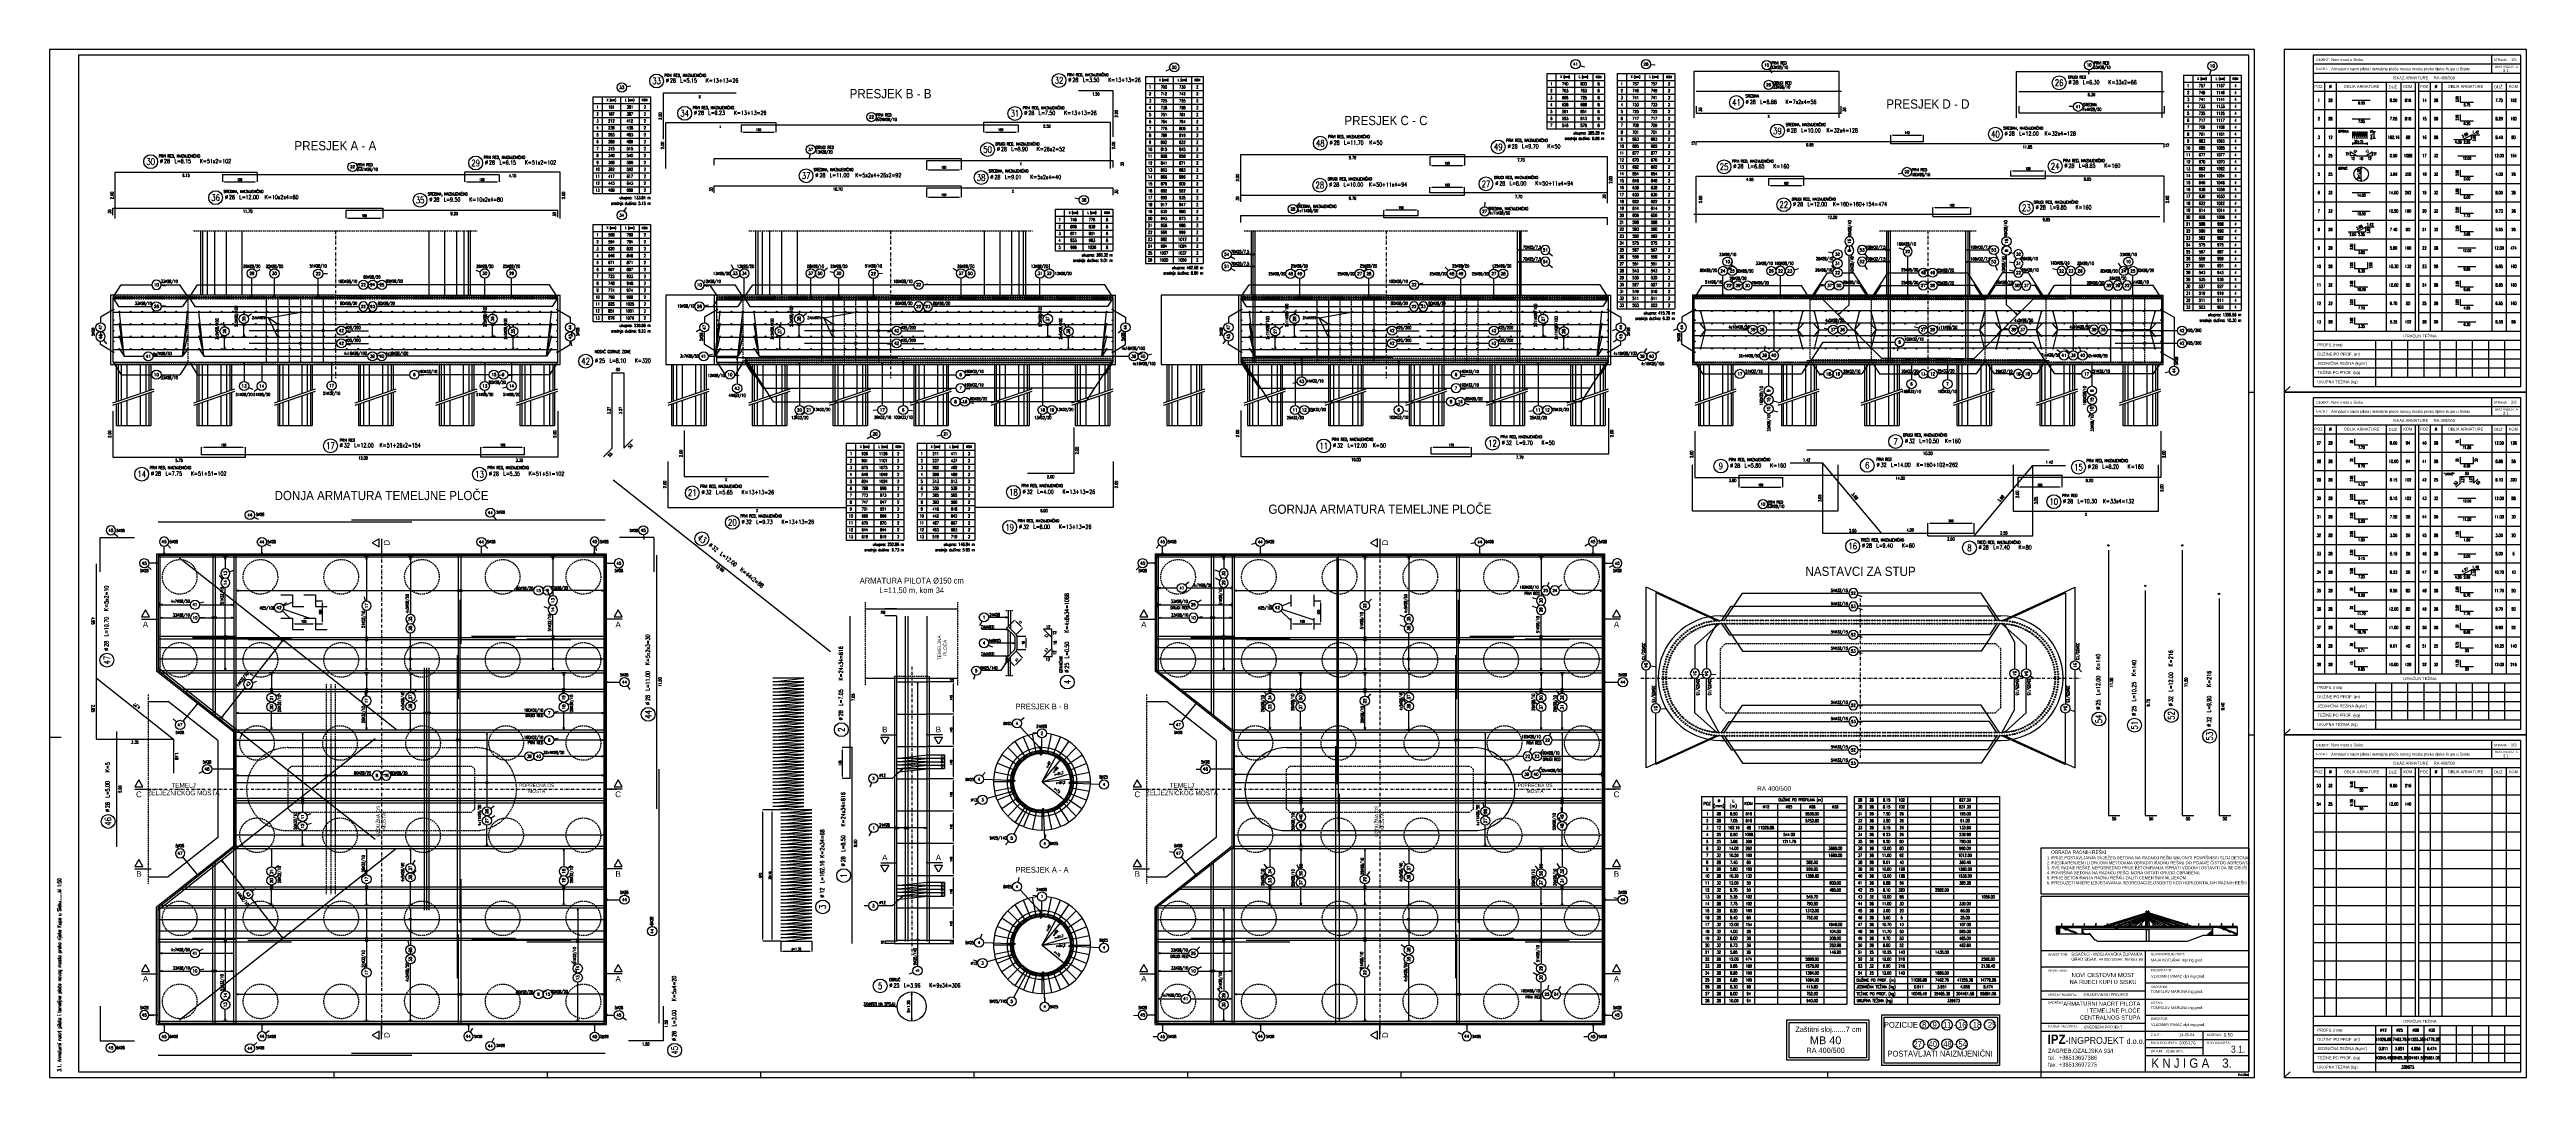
# Model space of a CAD drawing. Extents: x 25615 to 36352, y 68211 to 72666.
import ezdxf
from ezdxf.enums import TextEntityAlignment as Align

# ---------------------------------------------------------------- set-up
doc = ezdxf.new("R2010")
doc.units = 0
doc.header["$LTSCALE"] = 50
doc.header["$PDMODE"] = 34
doc.header["$PDSIZE"] = 5
for name, pattern in [('CENTER', [0.47, 0.25, -0.1, 0.02, -0.1]), ('HIDDEN', [9.525, 6.35, -3.175]), ('HIDDEN2', [0.1875, 0.125, -0.0625])]:
    doc.linetypes.add(name, pattern=pattern)
doc.layers.get('DEFPOINTS').update_dxf_attribs({"linetype": 'CONTINUOUS'})
for name, color, linetype in [('ARM', 1, 'CONTINUOUS'), ('ARM-I', 6, 'CONTINUOUS'), ('BETON', 7, 'CONTINUOUS'), ('BETON tan', 40, 'CONTINUOUS'), ('BETON TANKO', 40, 'CONTINUOUS'), ('CRTICA', 7, 'CONTINUOUS'), ('FILE', 8, 'CONTINUOUS'), ('KOLNIK', 5, 'CONTINUOUS'), ('KOTE', 4, 'CONTINUOUS'), ('Lezajevi', 8, 'CONTINUOUS'), ('NEVIDLJIVO', 9, 'HIDDEN2'), ('OSI', 2, 'CENTER'), ('POM', 9, 'CONTINUOUS'), ('SRAFURA', 8, 'CONTINUOUS'), ('TANKO', 8, 'CONTINUOUS'), ('TEKST', 7, 'CONTINUOUS')]:
    doc.layers.add(name, color=color, linetype=linetype)
doc.styles.add('KOTE', font='romans.shx', dxfattribs={"width": 0.7})
doc.styles.add('NASLOV', font='ARIAL.TTF')
doc.styles.get("Standard").update_dxf_attribs({"font": 'romans.shx', "width": 0.9})
doc.dimstyles.new('M-50', dxfattribs={"dimscale": 50, "dimtxt": 0.2, "dimasz": 0.185, "dimexe": 0, "dimexo": 0, "dimgap": 0.1, "dimtad": 1, "dimdec": 0, "dimzin": 0, "dimdsep": 46, "dimtxsty": 'KOTE', "dimcen": 0.09, "dimclrd": 256, "dimclre": 256, "dimclrt": 2, "dimadec": 0, "dimazin": 0, "dimtfac": 1, "dimtdec": 0, "dimtix": 1, "dimtmove": 2, "dimatfit": 3, "dimfxl": 0, "dimtolj": 1, "dimtzin": 0, "dimarcsym": 0})
pattern_1 = [(45, (14551.232, 4745.8497), (-1.122532015, 1.122532015), []), (135, (14551.232, 4745.8497), (-1.122532015, -1.122532015), [])]
pattern_2 = [(225, (45281.9321, 134238.3328), (1.122532015, -1.122532015), []), (315, (45281.9321, 134238.3328), (1.122532015, 1.122532015), [])]
pattern_3 = [(225, (94662.8236, 84857.4413), (-1.122532015, 1.122532015), []), (135, (94662.8236, 84857.4413), (1.122532015, 1.122532015), [])]
pattern_4 = [(45, (-34829.6595, 54126.7412), (1.122532015, -1.122532015), []), (315, (-34829.6595, 54126.7412), (-1.122532015, -1.122532015), [])]
pattern_5 = [(45, (14551.232, 4038.2457), (-1.122532015, 1.122532015), []), (135, (14551.232, 4038.2457), (-1.122532015, -1.122532015), [])]
pattern_6 = [(225, (45281.9321, 133530.7288), (1.122532015, -1.122532015), []), (315, (45281.9321, 133530.7288), (1.122532015, 1.122532015), [])]
pattern_7 = [(225, (94662.8236, 84149.8373), (-1.122532015, 1.122532015), []), (135, (94662.8236, 84149.8373), (1.122532015, 1.122532015), [])]
pattern_8 = [(45, (-34829.6595, 53419.1372), (1.122532015, -1.122532015), []), (315, (-34829.6595, 53419.1372), (-1.122532015, -1.122532015), [])]

# ---------------------------------------------------------------- blocks, each defined once
blk = doc.blocks.new('A$C5B970AFC')
at = {"layer": 'TANKO'}
h = blk.add_hatch(color=256, dxfattribs=at)
edge = h.paths.add_edge_path()
edge.add_arc((0, 0), 1.4, 0, 360)
blk.add_circle((0, 0), 1.4, dxfattribs=at)
blk = doc.blocks.new('STR')
at = {"layer": 'KOTE', "color": 9}
blk.add_lwpolyline([(-1, 0.17), (-1, -0.17), (0, 0)], close=True, dxfattribs=at)
at = {"layer": 'KOTE', "color": 9, "linetype": 'ByBlock'}
blk.add_solid([(-1, 0.17), (-1, -0.17), (0, 0)], dxfattribs=at)
blk = doc.blocks.new('P')
at = {"layer": 'KOTE'}
blk.add_circle((0, 0), 0.4, dxfattribs=at)
blk.add_attdef('P', text='', height=0.25, dxfattribs=at).set_placement((0, 0), align=Align.MIDDLE)
blk = doc.blocks.new('*D287')
at = {"layer": 'DEFPOINTS', "color": 0}
for p in [(29770, 70165), (29805, 70130), (29832, 70158)]:
    blk.add_point(p, dxfattribs=at)
at = {"layer": 'TANKO', "lineweight": -2}
for p, q in [((29770, 70165), (29798, 70193)), ((29804, 70187), (29826, 70165)), ((29805, 70130), (29832, 70158))]:
    blk.add_line(p, q, dxfattribs=at)
at = {"layer": 'TANKO'}
for points in [[(29805, 70188), (29803, 70185), (29798, 70193)], [(29827, 70166), (29825, 70164), (29832, 70158)]]:
    blk.add_solid(points, dxfattribs=at)
at = {"layer": 'TANKO', "color": 2, "insert": (29822, 70183), "char_height": 10, "attachment_point": 5, "rotation": 315.02, "style": 'KOTE'}
blk.add_mtext('\\A1;{\\fRomanS|b0|i0|c238|p2;17}', dxfattribs=at)
blk = doc.blocks.new('*D288')
at = {"layer": 'DEFPOINTS', "color": 0}
for p in [(29770, 70023), (29805, 70058), (29832, 70030)]:
    blk.add_point(p, dxfattribs=at)
at = {"layer": 'TANKO', "lineweight": -2}
for p, q in [((29770, 70023), (29798, 69995)), ((29804, 70001), (29826, 70023)), ((29805, 70058), (29832, 70030))]:
    blk.add_line(p, q, dxfattribs=at)
at = {"layer": 'TANKO'}
for points in [[(29825, 70024), (29827, 70022), (29832, 70030)], [(29803, 70002), (29805, 70000), (29798, 69995)]]:
    blk.add_solid(points, dxfattribs=at)
at = {"layer": 'TANKO', "color": 2, "insert": (29808, 70019), "char_height": 10, "attachment_point": 5, "rotation": 44.98, "style": 'KOTE'}
blk.add_mtext('\\A1;{\\fRomanS|b0|i0|c238|p2;17}', dxfattribs=at)
blk = doc.blocks.new('*D289')
at = {"layer": 'DEFPOINTS', "color": 0}
for p in [(29807, 70123), (29807, 70065), (29846, 70065)]:
    blk.add_point(p, dxfattribs=at)
at = {"layer": 'TANKO', "lineweight": -2}
for p, q in [((29807, 70123), (29846, 70123)), ((29846, 70114), (29846, 70074)), ((29807, 70065), (29846, 70065))]:
    blk.add_line(p, q, dxfattribs=at)
at = {"layer": 'TANKO'}
for points in [[(29844, 70114), (29847, 70114), (29846, 70123)], [(29844, 70074), (29847, 70074), (29846, 70065)]]:
    blk.add_solid(points, dxfattribs=at)
at = {"layer": 'TANKO', "color": 2, "insert": (29836, 70094), "char_height": 10, "attachment_point": 5, "rotation": 90, "style": 'KOTE'}
blk.add_mtext('\\A1;{\\fRomanS|b0|i0|c238|p2;16}', dxfattribs=at)
blk = doc.blocks.new('*D290')
at = {"layer": 'DEFPOINTS', "color": 0}
for p in [(29419, 69609), (29419, 69594), (29494, 69594)]:
    blk.add_point(p, dxfattribs=at)
at = {"layer": 'TANKO', "lineweight": -2}
for p, q in [((29419, 69609), (29494, 69609)), ((29419, 69594), (29494, 69594)), ((29494, 69609), (29494, 69594))]:
    blk.add_line(p, q, dxfattribs=at)
at = {"layer": 'TANKO', "color": 2, "insert": (29484, 69601), "char_height": 10, "attachment_point": 5, "rotation": 90, "style": 'KOTE'}
blk.add_mtext('\\A1;15', dxfattribs=at)
blk = doc.blocks.new('*D291')
at = {"layer": 'DEFPOINTS', "color": 0}
for p in [(29419, 69594), (29419, 69579), (29494, 69579)]:
    blk.add_point(p, dxfattribs=at)
at = {"layer": 'TANKO', "lineweight": -2}
for p, q in [((29419, 69594), (29494, 69594)), ((29419, 69579), (29494, 69579)), ((29494, 69594), (29494, 69579))]:
    blk.add_line(p, q, dxfattribs=at)
at = {"layer": 'TANKO', "color": 2, "insert": (29484, 69586), "char_height": 10, "attachment_point": 5, "rotation": 90, "style": 'KOTE'}
blk.add_mtext('\\A1;15', dxfattribs=at)
blk = doc.blocks.new('*D292')
at = {"layer": 'DEFPOINTS', "color": 0}
for p in [(29419, 69579), (29419, 69564), (29494, 69564)]:
    blk.add_point(p, dxfattribs=at)
at = {"layer": 'TANKO', "lineweight": -2}
for p, q in [((29419, 69579), (29494, 69579)), ((29494, 69579), (29494, 69564)), ((29419, 69564), (29494, 69564))]:
    blk.add_line(p, q, dxfattribs=at)
at = {"layer": 'TANKO', "color": 2, "insert": (29484, 69571), "char_height": 10, "attachment_point": 5, "rotation": 90, "style": 'KOTE'}
blk.add_mtext('\\A1;15', dxfattribs=at)
blk = doc.blocks.new('*D293')
at = {"layer": 'DEFPOINTS', "color": 0}
for p in [(29419, 69564), (29419, 69549), (29494, 69549)]:
    blk.add_point(p, dxfattribs=at)
at = {"layer": 'TANKO', "lineweight": -2}
for p, q in [((29419, 69564), (29494, 69564)), ((29419, 69549), (29494, 69549)), ((29494, 69564), (29494, 69549))]:
    blk.add_line(p, q, dxfattribs=at)
at = {"layer": 'TANKO', "color": 2, "insert": (29484, 69556), "char_height": 10, "attachment_point": 5, "rotation": 90, "style": 'KOTE'}
blk.add_mtext('\\A1;15', dxfattribs=at)
blk = doc.blocks.new('*D294')
at = {"layer": 'DEFPOINTS', "color": 0}
for p in [(29418, 68806), (29427, 68791), (29533, 68806)]:
    blk.add_point(p, dxfattribs=at)
at = {"layer": 'TANKO', "lineweight": -2}
for p, q in [((29418, 68806), (29533, 68806)), ((29427, 68791), (29533, 68791)), ((29533, 68791), (29533, 68806))]:
    blk.add_line(p, q, dxfattribs=at)
at = {"layer": 'TANKO', "color": 2, "insert": (29523, 68798), "char_height": 10, "attachment_point": 5, "rotation": 90, "style": 'KOTE'}
blk.add_mtext('\\A1;15', dxfattribs=at)
blk = doc.blocks.new('*D295')
at = {"layer": 'DEFPOINTS', "color": 0}
for p in [(29418, 69366), (29533, 69366), (29418, 69226)]:
    blk.add_point(p, dxfattribs=at)
at = {"layer": 'TANKO', "lineweight": -2}
for p, q in [((29418, 69366), (29533, 69366)), ((29533, 69235), (29533, 69356)), ((29418, 69226), (29533, 69226))]:
    blk.add_line(p, q, dxfattribs=at)
at = {"layer": 'TANKO'}
for points in [[(29531, 69356), (29534, 69356), (29533, 69366)], [(29531, 69235), (29534, 69235), (29533, 69226)]]:
    blk.add_solid(points, dxfattribs=at)
at = {"layer": 'TANKO', "color": 2, "insert": (29523, 69296), "char_height": 10, "attachment_point": 5, "rotation": 90, "style": 'KOTE'}
blk.add_mtext('\\A1;140', dxfattribs=at)
blk = doc.blocks.new('*D296')
at = {"layer": 'DEFPOINTS', "color": 0}
for p in [(29418, 69506), (29533, 69506), (29418, 69366)]:
    blk.add_point(p, dxfattribs=at)
at = {"layer": 'TANKO', "lineweight": -2}
for p, q in [((29418, 69506), (29533, 69506)), ((29533, 69375), (29533, 69496)), ((29418, 69366), (29533, 69366))]:
    blk.add_line(p, q, dxfattribs=at)
at = {"layer": 'TANKO'}
for points in [[(29531, 69496), (29534, 69496), (29533, 69506)], [(29531, 69375), (29534, 69375), (29533, 69366)]]:
    blk.add_solid(points, dxfattribs=at)
at = {"layer": 'TANKO', "color": 2, "insert": (29523, 69436), "char_height": 10, "attachment_point": 5, "rotation": 90, "style": 'KOTE'}
blk.add_mtext('\\A1;140', dxfattribs=at)
blk = doc.blocks.new('*D297')
at = {"layer": 'DEFPOINTS', "color": 0}
for p in [(29418, 69646), (29533, 69646), (29418, 69506)]:
    blk.add_point(p, dxfattribs=at)
at = {"layer": 'TANKO', "lineweight": -2}
for p, q in [((29418, 69646), (29533, 69646)), ((29533, 69515), (29533, 69636)), ((29418, 69506), (29533, 69506))]:
    blk.add_line(p, q, dxfattribs=at)
at = {"layer": 'TANKO'}
for points in [[(29531, 69636), (29534, 69636), (29533, 69646)], [(29531, 69515), (29534, 69515), (29533, 69506)]]:
    blk.add_solid(points, dxfattribs=at)
at = {"layer": 'TANKO', "color": 2, "insert": (29523, 69576), "char_height": 10, "attachment_point": 5, "rotation": 90, "style": 'KOTE'}
blk.add_mtext('\\A1;140', dxfattribs=at)
blk = doc.blocks.new('*D298')
at = {"layer": 'DEFPOINTS', "color": 0}
for p in [(29418, 69786), (29533, 69786), (29418, 69646)]:
    blk.add_point(p, dxfattribs=at)
at = {"layer": 'TANKO', "lineweight": -2}
for p, q in [((29418, 69786), (29533, 69786)), ((29533, 69655), (29533, 69776)), ((29418, 69646), (29533, 69646))]:
    blk.add_line(p, q, dxfattribs=at)
at = {"layer": 'TANKO'}
for points in [[(29531, 69776), (29534, 69776), (29533, 69786)], [(29531, 69655), (29534, 69655), (29533, 69646)]]:
    blk.add_solid(points, dxfattribs=at)
at = {"layer": 'TANKO', "color": 2, "insert": (29523, 69716), "char_height": 10, "attachment_point": 5, "rotation": 90, "style": 'KOTE'}
blk.add_mtext('\\A1;140', dxfattribs=at)
blk = doc.blocks.new('*D299')
at = {"layer": 'DEFPOINTS', "color": 0}
for p in [(29418, 69926), (29533, 69926), (29418, 69786)]:
    blk.add_point(p, dxfattribs=at)
at = {"layer": 'TANKO', "lineweight": -2}
for p, q in [((29418, 69926), (29533, 69926)), ((29533, 69795), (29533, 69916)), ((29418, 69786), (29533, 69786))]:
    blk.add_line(p, q, dxfattribs=at)
at = {"layer": 'TANKO'}
for points in [[(29531, 69916), (29534, 69916), (29533, 69926)], [(29531, 69795), (29534, 69795), (29533, 69786)]]:
    blk.add_solid(points, dxfattribs=at)
at = {"layer": 'TANKO', "color": 2, "insert": (29523, 69856), "char_height": 10, "attachment_point": 5, "rotation": 90, "style": 'KOTE'}
blk.add_mtext('\\A1;140', dxfattribs=at)
blk = doc.blocks.new('*D300')
at = {"layer": 'DEFPOINTS', "color": 0}
for p in [(29418, 69926), (29448, 69941), (29533, 69941)]:
    blk.add_point(p, dxfattribs=at)
at = {"layer": 'TANKO', "lineweight": -2}
for p, q in [((29418, 69926), (29533, 69926)), ((29448, 69941), (29533, 69941)), ((29533, 69926), (29533, 69941))]:
    blk.add_line(p, q, dxfattribs=at)
at = {"layer": 'TANKO', "color": 2, "insert": (29523, 69933), "char_height": 10, "attachment_point": 5, "rotation": 90, "style": 'KOTE'}
blk.add_mtext('\\A1;15', dxfattribs=at)
blk = doc.blocks.new('S')
at = {"layer": 'KOTE', "color": 9}
blk.add_line((0, 1), (0, -1), dxfattribs=at)
blk.add_lwpolyline([(-1, 0.2), (-1, -0.2), (0, 0)], close=True, dxfattribs=at)
at = {"layer": 'KOTE', "color": 9, "linetype": 'ByBlock'}
blk.add_solid([(-1, 0.2), (-1, -0.2), (0, 0)], dxfattribs=at)
blk = doc.blocks.new('*D301')
at = {"layer": 'DEFPOINTS', "color": 0}
for p in [(29917, 69492), (30033, 69398)]:
    blk.add_point(p, dxfattribs=at)
at = {"layer": 'TANKO', "lineweight": -2}
blk.add_line((29917, 69492), (30026, 69404), dxfattribs=at)
at = {"layer": 'TANKO'}
blk.add_solid([(30027, 69405), (30025, 69402), (30033, 69398)], dxfattribs=at)
at = {"layer": 'TANKO', "color": 2, "insert": (29983, 69455), "char_height": 10, "attachment_point": 5, "rotation": 321.0603, "style": 'KOTE'}
blk.add_mtext('\\A1;{\\fRomanS|b0|i0|c238|p2;r=75}', dxfattribs=at)
blk = doc.blocks.new('*D302')
at = {"layer": 'DEFPOINTS', "color": 0}
for p in [(29917, 69492), (30044, 69504)]:
    blk.add_point(p, dxfattribs=at)
at = {"layer": 'TANKO', "lineweight": -2}
blk.add_line((29917, 69492), (30035, 69503), dxfattribs=at)
at = {"layer": 'TANKO'}
blk.add_solid([(30035, 69504), (30035, 69501), (30044, 69504)], dxfattribs=at)
at = {"layer": 'TANKO', "color": 2, "insert": (29998, 69487), "char_height": 10, "attachment_point": 5, "rotation": 5.2264, "style": 'KOTE'}
blk.add_mtext('\\A1;{\\fRomanS|b0|i0|c238|p2;r=64,2}', dxfattribs=at)
blk = doc.blocks.new('*D303')
at = {"layer": 'DEFPOINTS', "color": 0}
for p in [(29917, 69492), (30035, 69526)]:
    blk.add_point(p, dxfattribs=at)
at = {"layer": 'TANKO', "lineweight": -2}
blk.add_line((29917, 69492), (30026, 69524), dxfattribs=at)
at = {"layer": 'TANKO'}
blk.add_solid([(30026, 69525), (30027, 69522), (30035, 69526)], dxfattribs=at)
at = {"layer": 'TANKO', "color": 2, "insert": (29991, 69526), "char_height": 10, "attachment_point": 5, "rotation": 16.0693, "style": 'KOTE'}
blk.add_mtext('\\A1;{\\fRomanS|b0|i0|c238|p2;r=61,7}', dxfattribs=at)
blk = doc.blocks.new('*D304')
at = {"layer": 'DEFPOINTS', "color": 0}
for p in [(30004, 69596), (29917, 69492)]:
    blk.add_point(p, dxfattribs=at)
at = {"layer": 'TANKO', "lineweight": -2}
blk.add_line((29917, 69492), (29998, 69589), dxfattribs=at)
at = {"layer": 'TANKO'}
blk.add_solid([(29997, 69590), (29999, 69588), (30004, 69596)], dxfattribs=at)
at = {"layer": 'TANKO', "color": 2, "insert": (29975, 69544), "char_height": 10, "attachment_point": 5, "rotation": 49.9944, "style": 'KOTE'}
blk.add_mtext('\\A1;{\\fRomanS|b0|i0|c238|p2;r=68}', dxfattribs=at)
blk = doc.blocks.new('*D305')
at = {"layer": 'DEFPOINTS', "color": 0}
for p in [(29982, 69611), (29917, 69492)]:
    blk.add_point(p, dxfattribs=at)
at = {"layer": 'TANKO', "lineweight": -2}
blk.add_line((29917, 69492), (29978, 69603), dxfattribs=at)
at = {"layer": 'TANKO'}
blk.add_solid([(29977, 69604), (29979, 69602), (29982, 69611)], dxfattribs=at)
at = {"layer": 'TANKO', "color": 2, "insert": (29945, 69567), "char_height": 10, "attachment_point": 5, "rotation": 61.0215, "style": 'KOTE'}
blk.add_mtext('\\A1;{\\fRomanS|b0|i0|c238|p2;r=67}', dxfattribs=at)
blk = doc.blocks.new('*D315')
at = {"layer": 'DEFPOINTS', "color": 0}
for p in [(29418, 69086), (29533, 69086), (29418, 68946)]:
    blk.add_point(p, dxfattribs=at)
at = {"layer": 'TANKO', "lineweight": -2}
for p, q in [((29418, 69086), (29533, 69086)), ((29533, 68955), (29533, 69076)), ((29418, 68946), (29533, 68946))]:
    blk.add_line(p, q, dxfattribs=at)
at = {"layer": 'TANKO'}
for points in [[(29531, 69076), (29534, 69076), (29533, 69086)], [(29531, 68955), (29534, 68955), (29533, 68946)]]:
    blk.add_solid(points, dxfattribs=at)
at = {"layer": 'TANKO', "color": 2, "insert": (29523, 69016), "char_height": 10, "attachment_point": 5, "rotation": 90, "style": 'KOTE'}
blk.add_mtext('\\A1;140', dxfattribs=at)
blk = doc.blocks.new('*D316')
at = {"layer": 'DEFPOINTS', "color": 0}
for p in [(29418, 69226), (29533, 69226), (29418, 69086)]:
    blk.add_point(p, dxfattribs=at)
at = {"layer": 'TANKO', "lineweight": -2}
for p, q in [((29418, 69226), (29533, 69226)), ((29533, 69095), (29533, 69216)), ((29418, 69086), (29533, 69086))]:
    blk.add_line(p, q, dxfattribs=at)
at = {"layer": 'TANKO'}
for points in [[(29531, 69216), (29534, 69216), (29533, 69226)], [(29531, 69095), (29534, 69095), (29533, 69086)]]:
    blk.add_solid(points, dxfattribs=at)
at = {"layer": 'TANKO', "color": 2, "insert": (29523, 69156), "char_height": 10, "attachment_point": 5, "rotation": 90, "style": 'KOTE'}
blk.add_mtext('\\A1;140', dxfattribs=at)
blk = doc.blocks.new('*D317')
at = {"layer": 'DEFPOINTS', "color": 0}
for p in [(29418, 68946), (29533, 68946), (29418, 68806)]:
    blk.add_point(p, dxfattribs=at)
at = {"layer": 'TANKO', "lineweight": -2}
for p, q in [((29418, 68946), (29533, 68946)), ((29533, 68815), (29533, 68936)), ((29418, 68806), (29533, 68806))]:
    blk.add_line(p, q, dxfattribs=at)
at = {"layer": 'TANKO'}
for points in [[(29531, 68936), (29534, 68936), (29533, 68946)], [(29531, 68815), (29534, 68815), (29533, 68806)]]:
    blk.add_solid(points, dxfattribs=at)
at = {"layer": 'TANKO', "color": 2, "insert": (29523, 68876), "char_height": 10, "attachment_point": 5, "rotation": 90, "style": 'KOTE'}
blk.add_mtext('\\A1;140', dxfattribs=at)
blk = doc.blocks.new('*D318')
at = {"layer": 'DEFPOINTS', "color": 0}
for p in [(29235, 68791), (29277, 68791), (29286, 68801)]:
    blk.add_point(p, dxfattribs=at)
at = {"layer": 'TANKO', "lineweight": -2}
for p, q in [((29286, 68801), (29235, 68801)), ((29235, 68801), (29235, 68791)), ((29277, 68791), (29235, 68791))]:
    blk.add_line(p, q, dxfattribs=at)
at = {"layer": 'TANKO', "color": 2, "insert": (29225, 68796), "char_height": 10, "attachment_point": 5, "rotation": 90, "style": 'KOTE'}
blk.add_mtext('\\A1;10', dxfattribs=at)
blk = doc.blocks.new('*D319')
at = {"layer": 'DEFPOINTS', "color": 0}
for p in [(29419, 69057), (29419, 69042), (29494, 69042)]:
    blk.add_point(p, dxfattribs=at)
at = {"layer": 'TANKO', "lineweight": -2}
for p, q in [((29419, 69057), (29494, 69057)), ((29419, 69042), (29494, 69042)), ((29494, 69057), (29494, 69042))]:
    blk.add_line(p, q, dxfattribs=at)
at = {"layer": 'TANKO', "color": 2, "insert": (29484, 69049), "char_height": 10, "attachment_point": 5, "rotation": 90, "style": 'KOTE'}
blk.add_mtext('\\A1;15', dxfattribs=at)
blk = doc.blocks.new('*D320')
at = {"layer": 'DEFPOINTS', "color": 0}
for p in [(29419, 69042), (29419, 69027), (29494, 69027)]:
    blk.add_point(p, dxfattribs=at)
at = {"layer": 'TANKO', "lineweight": -2}
for p, q in [((29419, 69042), (29494, 69042)), ((29494, 69042), (29494, 69027)), ((29419, 69027), (29494, 69027))]:
    blk.add_line(p, q, dxfattribs=at)
at = {"layer": 'TANKO', "color": 2, "insert": (29484, 69034), "char_height": 10, "attachment_point": 5, "rotation": 90, "style": 'KOTE'}
blk.add_mtext('\\A1;15', dxfattribs=at)
blk = doc.blocks.new('*D321')
at = {"layer": 'DEFPOINTS', "color": 0}
for p in [(29419, 69027), (29419, 69012), (29494, 69012)]:
    blk.add_point(p, dxfattribs=at)
at = {"layer": 'TANKO', "lineweight": -2}
for p, q in [((29419, 69027), (29494, 69027)), ((29419, 69012), (29494, 69012)), ((29494, 69027), (29494, 69012))]:
    blk.add_line(p, q, dxfattribs=at)
at = {"layer": 'TANKO', "color": 2, "insert": (29484, 69019), "char_height": 10, "attachment_point": 5, "rotation": 90, "style": 'KOTE'}
blk.add_mtext('\\A1;15', dxfattribs=at)
blk = doc.blocks.new('*D322')
at = {"layer": 'DEFPOINTS', "color": 0}
for p in [(29419, 69012), (29419, 68997), (29494, 68997)]:
    blk.add_point(p, dxfattribs=at)
at = {"layer": 'TANKO', "lineweight": -2}
for p, q in [((29419, 69012), (29494, 69012)), ((29419, 68997), (29494, 68997)), ((29494, 69012), (29494, 68997))]:
    blk.add_line(p, q, dxfattribs=at)
at = {"layer": 'TANKO', "color": 2, "insert": (29484, 69004), "char_height": 10, "attachment_point": 5, "rotation": 90, "style": 'KOTE'}
blk.add_mtext('\\A1;15', dxfattribs=at)
blk = doc.blocks.new('POZ')
at = {"layer": 'ARM-I'}
blk.add_circle((0, 0), 0.6, dxfattribs=at)
at = {"layer": 'ARM', "width": 0.7}
for s, p in [('%%c', (0.81, -0.12)), ('L=', (2.06, -0.12)), ('K=', (4.26, -0.12))]:
    blk.add_text(s, height=0.35, dxfattribs=at).set_placement(p)
for tag, p in [('VA', (0.88, 0.44)), ('FI', (1.16, -0.13)), ('DUZ', (2.6, -0.13)), ('KOM', (4.88, -0.13))]:
    blk.add_attdef(tag, p, '', height=0.35, dxfattribs=at)
at = {"layer": 'ARM', "width": 0.7, "flags": 1}
for tag, p in [('TIP', (1.04, -0.9)), ('A', (1.16, -1.41)), ('C', (1.16, -2.43)), ('B', (1.16, -1.92)), ('G', (1.16, -4.46)), ('D', (1.16, -2.93)), ('E', (1.16, -3.44)), ('F', (1.16, -3.95)), ('J', (1.16, -5.98)), ('H', (1.16, -4.96)), ('I', (1.16, -5.47)), ('K', (1.16, -6.49)), ('L', (1.16, -7)), ('M', (1.16, -7.5)), ('N', (1.16, -8.01))]:
    blk.add_attdef(tag, p, '', height=0.35, dxfattribs=at)
at = {"layer": 'ARM-I', "width": 0.8}
blk.add_attdef('POZ', text='', height=0.55, dxfattribs=at).set_placement((0, 0), align=Align.MIDDLE)
blk = doc.blocks.new('*D323')
at = {"layer": 'DEFPOINTS', "color": 0}
for p in [(29095, 69641), (29051, 69506), (29085, 69506)]:
    blk.add_point(p, dxfattribs=at)
at = {"layer": 'TANKO', "lineweight": -2}
for p, q in [((29095, 69641), (29051, 69641)), ((29051, 69631), (29051, 69515)), ((29085, 69506), (29051, 69506))]:
    blk.add_line(p, q, dxfattribs=at)
at = {"layer": 'TANKO'}
for points in [[(29049, 69631), (29052, 69631), (29051, 69641)], [(29049, 69515), (29052, 69515), (29051, 69506)]]:
    blk.add_solid(points, dxfattribs=at)
at = {"layer": 'TANKO', "color": 2, "insert": (29041, 69573), "char_height": 10, "attachment_point": 5, "rotation": 90, "style": 'KOTE'}
blk.add_mtext('\\A1;135', dxfattribs=at)
blk = doc.blocks.new('*D324')
at = {"layer": 'DEFPOINTS', "color": 0}
for p in [(29235, 70241), (29286, 70241), (29286, 70211)]:
    blk.add_point(p, dxfattribs=at)
at = {"layer": 'TANKO', "lineweight": -2}
for p, q in [((29286, 70241), (29235, 70241)), ((29235, 70220), (29235, 70231)), ((29286, 70211), (29235, 70211))]:
    blk.add_line(p, q, dxfattribs=at)
at = {"layer": 'TANKO'}
for points in [[(29234, 70231), (29237, 70231), (29235, 70241)], [(29234, 70220), (29237, 70220), (29235, 70211)]]:
    blk.add_solid(points, dxfattribs=at)
at = {"layer": 'TANKO', "color": 2, "insert": (29225, 70226), "char_height": 10, "attachment_point": 5, "rotation": 90, "style": 'KOTE'}
blk.add_mtext('\\A1;30', dxfattribs=at)
blk = doc.blocks.new('*D325')
at = {"layer": 'DEFPOINTS', "color": 0}
for p in [(28747, 69371), (28784, 69371), (28784, 68801)]:
    blk.add_point(p, dxfattribs=at)
at = {"layer": 'TANKO', "lineweight": -2}
for p, q in [((28784, 69371), (28747, 69371)), ((28747, 68810), (28747, 69361)), ((28784, 68801), (28747, 68801))]:
    blk.add_line(p, q, dxfattribs=at)
at = {"layer": 'TANKO'}
for points in [[(28745, 69361), (28748, 69361), (28747, 69371)], [(28745, 68810), (28748, 68810), (28747, 68801)]]:
    blk.add_solid(points, dxfattribs=at)
at = {"layer": 'TANKO', "color": 2, "insert": (28737, 69086), "char_height": 10, "attachment_point": 5, "rotation": 90, "style": 'KOTE'}
blk.add_mtext('\\A1;38x15', dxfattribs=at)
blk = doc.blocks.new('*D326')
at = {"layer": 'DEFPOINTS', "color": 0}
for p in [(28784, 68801), (28784, 68757), (28919, 68801)]:
    blk.add_point(p, dxfattribs=at)
at = {"layer": 'TANKO', "lineweight": -2}
for p, q in [((28784, 68801), (28784, 68757)), ((28910, 68757), (28793, 68757)), ((28919, 68801), (28919, 68757))]:
    blk.add_line(p, q, dxfattribs=at)
at = {"layer": 'TANKO'}
for points in [[(28793, 68759), (28793, 68756), (28784, 68757)], [(28910, 68759), (28910, 68756), (28919, 68757)]]:
    blk.add_solid(points, dxfattribs=at)
at = {"layer": 'TANKO', "color": 2, "insert": (28852, 68767), "char_height": 10, "attachment_point": 5, "style": 'KOTE'}
blk.add_mtext('\\A1;d=1.35', dxfattribs=at)
blk = doc.blocks.new('*D327')
at = {"layer": 'DEFPOINTS', "color": 0}
for p in [(28706, 69371), (28784, 69371), (28784, 68801)]:
    blk.add_point(p, dxfattribs=at)
at = {"layer": 'TANKO', "lineweight": -2}
for p, q in [((28784, 69371), (28706, 69371)), ((28706, 68810), (28706, 69361)), ((28784, 68801), (28706, 68801))]:
    blk.add_line(p, q, dxfattribs=at)
at = {"layer": 'TANKO'}
for points in [[(28705, 69361), (28708, 69361), (28706, 69371)], [(28705, 68810), (28708, 68810), (28706, 68801)]]:
    blk.add_solid(points, dxfattribs=at)
at = {"layer": 'TANKO', "color": 2, "insert": (28696, 69086), "char_height": 10, "attachment_point": 5, "rotation": 90, "style": 'KOTE'}
blk.add_mtext('\\A1;570', dxfattribs=at)
blk = doc.blocks.new('A$C61F074EC')
at = {"layer": 'ARM-I'}
for p, q in [((0, 555), (135, 570)), ((135, 570), (0, 570)), ((0, 540), (135, 555)), ((135, 555), (0, 555)), ((0, 525), (135, 540)), ((135, 540), (0, 540)), ((0, 510), (135, 525)), ((135, 525), (0, 525)), ((0, 495), (135, 510)), ((135, 510), (0, 510)), ((0, 480), (135, 495)), ((135, 495), (0, 495)), ((0, 465), (135, 480)), ((135, 480), (0, 480)), ((0, 450), (135, 465)), ((135, 465), (0, 465)), ((0, 435), (135, 450)), ((135, 450), (0, 450)), ((0, 420), (135, 435)), ((135, 435), (0, 435)), ((0, 405), (135, 420)), ((135, 420), (0, 420)), ((0, 390), (135, 405)), ((135, 405), (0, 405)), ((0, 375), (135, 390)), ((135, 390), (0, 390)), ((0, 360), (135, 375)), ((135, 375), (0, 375)), ((0, 345), (135, 360)), ((135, 360), (0, 360)), ((0, 330), (135, 345)), ((135, 345), (0, 345)), ((0, 315), (135, 330)), ((135, 330), (0, 330)), ((0, 300), (135, 315)), ((135, 315), (0, 315)), ((0, 285), (135, 300)), ((135, 300), (0, 300)), ((0, 270), (135, 285)), ((135, 285), (0, 285)), ((0, 255), (135, 270)), ((135, 270), (0, 270)), ((0, 240), (135, 255)), ((135, 255), (0, 255)), ((0, 225), (135, 240)), ((135, 240), (0, 240)), ((0, 210), (135, 225)), ((135, 225), (0, 225)), ((0, 195), (135, 210)), ((135, 210), (0, 210)), ((0, 180), (135, 195)), ((135, 195), (0, 195)), ((0, 165), (135, 180)), ((135, 180), (0, 180)), ((0, 150), (135, 165)), ((135, 165), (0, 165)), ((0, 135), (135, 150)), ((135, 150), (0, 150)), ((0, 120), (135, 135)), ((135, 135), (0, 135)), ((0, 105), (135, 120)), ((135, 120), (0, 120)), ((0, 90), (135, 105)), ((135, 105), (0, 105)), ((0, 75), (135, 90)), ((135, 90), (0, 90)), ((0, 60), (135, 75)), ((135, 75), (0, 75)), ((0, 45), (135, 60)), ((135, 60), (0, 60)), ((0, 30), (135, 45)), ((135, 45), (0, 45)), ((0, 15), (135, 30)), ((135, 30), (0, 30)), ((0, 0), (135, 15)), ((135, 15), (0, 15)), ((135, 0), (0, 0))]:
    blk.add_line(p, q, dxfattribs=at)
blk = doc.blocks.new('*D329')
at = {"layer": 'DEFPOINTS', "color": 0}
for p in [(29917, 68784), (30033, 68690)]:
    blk.add_point(p, dxfattribs=at)
at = {"layer": 'TANKO', "lineweight": -2}
blk.add_line((29917, 68784), (30026, 68696), dxfattribs=at)
at = {"layer": 'TANKO'}
blk.add_solid([(30027, 68697), (30025, 68695), (30033, 68690)], dxfattribs=at)
at = {"layer": 'TANKO', "color": 2, "insert": (29983, 68747), "char_height": 10, "attachment_point": 5, "rotation": 321.0603, "style": 'KOTE'}
blk.add_mtext('\\A1;{\\fRomanS|b0|i0|c238|p2;r=75}', dxfattribs=at)
blk = doc.blocks.new('*D330')
at = {"layer": 'DEFPOINTS', "color": 0}
for p in [(29917, 68784), (30044, 68796)]:
    blk.add_point(p, dxfattribs=at)
at = {"layer": 'TANKO', "lineweight": -2}
blk.add_line((29917, 68784), (30035, 68795), dxfattribs=at)
at = {"layer": 'TANKO'}
blk.add_solid([(30035, 68797), (30035, 68794), (30044, 68796)], dxfattribs=at)
at = {"layer": 'TANKO', "color": 2, "insert": (29998, 68780), "char_height": 10, "attachment_point": 5, "rotation": 5.2264, "style": 'KOTE'}
blk.add_mtext('\\A1;{\\fRomanS|b0|i0|c238|p2;r=64,2}', dxfattribs=at)
blk = doc.blocks.new('*D331')
at = {"layer": 'DEFPOINTS', "color": 0}
for p in [(29917, 68784), (30035, 68819)]:
    blk.add_point(p, dxfattribs=at)
at = {"layer": 'TANKO', "lineweight": -2}
blk.add_line((29917, 68784), (30026, 68816), dxfattribs=at)
at = {"layer": 'TANKO'}
blk.add_solid([(30026, 68818), (30027, 68815), (30035, 68819)], dxfattribs=at)
at = {"layer": 'TANKO', "color": 2, "insert": (29991, 68819), "char_height": 10, "attachment_point": 5, "rotation": 16.0693, "style": 'KOTE'}
blk.add_mtext('\\A1;{\\fRomanS|b0|i0|c238|p2;r=61,7}', dxfattribs=at)
blk = doc.blocks.new('*D332')
at = {"layer": 'DEFPOINTS', "color": 0}
for p in [(30004, 68889), (29917, 68784)]:
    blk.add_point(p, dxfattribs=at)
at = {"layer": 'TANKO', "lineweight": -2}
blk.add_line((29917, 68784), (29998, 68882), dxfattribs=at)
at = {"layer": 'TANKO'}
blk.add_solid([(29997, 68883), (29999, 68881), (30004, 68889)], dxfattribs=at)
at = {"layer": 'TANKO', "color": 2, "insert": (29975, 68837), "char_height": 10, "attachment_point": 5, "rotation": 49.9944, "style": 'KOTE'}
blk.add_mtext('\\A1;{\\fRomanS|b0|i0|c238|p2;r=68}', dxfattribs=at)
blk = doc.blocks.new('*D333')
at = {"layer": 'DEFPOINTS', "color": 0}
for p in [(29982, 68903), (29917, 68784)]:
    blk.add_point(p, dxfattribs=at)
at = {"layer": 'TANKO', "lineweight": -2}
blk.add_line((29917, 68784), (29978, 68895), dxfattribs=at)
at = {"layer": 'TANKO'}
blk.add_solid([(29977, 68896), (29979, 68895), (29982, 68903)], dxfattribs=at)
at = {"layer": 'TANKO', "color": 2, "insert": (29945, 68859), "char_height": 10, "attachment_point": 5, "rotation": 61.0215, "style": 'KOTE'}
blk.add_mtext('\\A1;{\\fRomanS|b0|i0|c238|p2;r=67}', dxfattribs=at)
blk = doc.blocks.new('*D335')
at = {"layer": 'DEFPOINTS', "color": 0}
for p in [(32937, 70822, 0), (33127, 70812, 0), (33127, 70769)]:
    blk.add_point(p, dxfattribs=at)
at = {"layer": 'TANKO', "lineweight": -2}
for p, q in [((32937, 70822), (32937, 70769)), ((32946, 70769), (33118, 70769)), ((33127, 70812), (33127, 70769))]:
    blk.add_line(p, q, dxfattribs=at)
at = {"layer": 'TANKO'}
for points in [[(32946, 70771), (32946, 70768), (32937, 70769)], [(33118, 70771), (33118, 70768), (33127, 70769)]]:
    blk.add_solid(points, dxfattribs=at)
at = {"layer": 'TANKO', "color": 2, "insert": (33032, 70779), "char_height": 10, "attachment_point": 5, "style": 'KOTE'}
blk.add_mtext('\\A1;190', dxfattribs=at)
blk = doc.blocks.new('*D336')
at = {"layer": 'DEFPOINTS', "color": 0}
for p in [(34147, 70812, 0), (34147, 70769), (34337, 70822, 0)]:
    blk.add_point(p, dxfattribs=at)
at = {"layer": 'TANKO', "lineweight": -2}
for p, q in [((34147, 70812), (34147, 70769)), ((34328, 70769), (34156, 70769)), ((34337, 70822), (34337, 70769))]:
    blk.add_line(p, q, dxfattribs=at)
at = {"layer": 'TANKO'}
for points in [[(34156, 70771), (34156, 70768), (34147, 70769)], [(34328, 70771), (34328, 70768), (34337, 70769)]]:
    blk.add_solid(points, dxfattribs=at)
at = {"layer": 'TANKO', "color": 2, "insert": (34242, 70779), "char_height": 10, "attachment_point": 5, "style": 'KOTE'}
blk.add_mtext('\\A1;190', dxfattribs=at)
blk = doc.blocks.new('*D337')
at = {"layer": 'DEFPOINTS', "color": 0}
for p in [(27484, 70899), (27674, 70942), (27674, 70909, 0)]:
    blk.add_point(p, dxfattribs=at)
at = {"layer": 'TANKO', "lineweight": -2}
for p, q in [((27484, 70899), (27484, 70942)), ((27493, 70942), (27664, 70942)), ((27674, 70909), (27674, 70942))]:
    blk.add_line(p, q, dxfattribs=at)
at = {"layer": 'TANKO'}
for points in [[(27493, 70944), (27493, 70941), (27484, 70942)], [(27664, 70944), (27664, 70941), (27674, 70942)]]:
    blk.add_solid(points, dxfattribs=at)
at = {"layer": 'TANKO', "color": 2, "insert": (27579, 70952), "char_height": 10, "attachment_point": 5, "style": 'KOTE'}
blk.add_mtext('\\A1;190', dxfattribs=at)
blk = doc.blocks.new('*D338')
at = {"layer": 'DEFPOINTS', "color": 0}
for p in [(26274, 70909), (26464, 70942), (26464, 70899)]:
    blk.add_point(p, dxfattribs=at)
at = {"layer": 'TANKO', "lineweight": -2}
for p, q in [((26274, 70909), (26274, 70942)), ((26283, 70942), (26454, 70942)), ((26464, 70899), (26464, 70942))]:
    blk.add_line(p, q, dxfattribs=at)
at = {"layer": 'TANKO'}
for points in [[(26283, 70944), (26283, 70941), (26274, 70942)], [(26454, 70944), (26454, 70941), (26464, 70942)]]:
    blk.add_solid(points, dxfattribs=at)
at = {"layer": 'TANKO', "color": 2, "insert": (26369, 70952), "char_height": 10, "attachment_point": 5, "style": 'KOTE'}
blk.add_mtext('\\A1;190', dxfattribs=at)
blk = doc.blocks.new('*D339')
at = {"layer": 'DEFPOINTS', "color": 0}
for p in [(31603, 70912, 0), (31778, 70942), (31778, 70902, 0)]:
    blk.add_point(p, dxfattribs=at)
at = {"layer": 'TANKO', "lineweight": -2}
for p, q in [((31603, 70912), (31603, 70942)), ((31612, 70942), (31769, 70942)), ((31778, 70902), (31778, 70942))]:
    blk.add_line(p, q, dxfattribs=at)
at = {"layer": 'TANKO'}
for points in [[(31612, 70944), (31612, 70941), (31603, 70942)], [(31769, 70944), (31769, 70941), (31778, 70942)]]:
    blk.add_solid(points, dxfattribs=at)
at = {"layer": 'TANKO', "color": 2, "insert": (31691, 70952), "char_height": 10, "attachment_point": 5, "style": 'KOTE'}
blk.add_mtext('\\A1;175', dxfattribs=at)
blk = doc.blocks.new('*D340')
at = {"layer": 'DEFPOINTS', "color": 0}
for p in [(33778, 71942, 0), (33943, 71981), (33943, 71952, 0)]:
    blk.add_point(p, dxfattribs=at)
at = {"layer": 'TANKO', "lineweight": -2}
for p, q in [((33778, 71942), (33778, 71981)), ((33787, 71981), (33934, 71981)), ((33943, 71952), (33943, 71981))]:
    blk.add_line(p, q, dxfattribs=at)
at = {"layer": 'TANKO'}
for points in [[(33787, 71983), (33787, 71980), (33778, 71981)], [(33934, 71983), (33934, 71980), (33943, 71981)]]:
    blk.add_solid(points, dxfattribs=at)
at = {"layer": 'TANKO', "color": 2, "insert": (33861, 71991), "char_height": 10, "attachment_point": 5, "style": 'KOTE'}
blk.add_mtext('\\A1;165', dxfattribs=at)
blk = doc.blocks.new('*D341')
at = {"layer": 'DEFPOINTS', "color": 0}
for p in [(34116, 72116, 0), (34266, 72140), (34266, 72106, 0)]:
    blk.add_point(p, dxfattribs=at)
at = {"layer": 'TANKO', "lineweight": -2}
for p, q in [((34116, 72116), (34116, 72140)), ((34125, 72140), (34257, 72140)), ((34266, 72106), (34266, 72140))]:
    blk.add_line(p, q, dxfattribs=at)
at = {"layer": 'TANKO'}
for points in [[(34125, 72142), (34125, 72139), (34116, 72140)], [(34257, 72142), (34257, 72139), (34266, 72140)]]:
    blk.add_solid(points, dxfattribs=at)
at = {"layer": 'TANKO', "color": 2, "insert": (34191, 72150), "char_height": 10, "attachment_point": 5, "style": 'KOTE'}
blk.add_mtext('\\A1;150', dxfattribs=at)
blk = doc.blocks.new('*D342')
at = {"layer": 'DEFPOINTS', "color": 0}
for p in [(33066, 72106, 0), (33218, 72116, 0), (33218, 72076)]:
    blk.add_point(p, dxfattribs=at)
at = {"layer": 'TANKO', "lineweight": -2}
for p, q in [((33066, 72106), (33066, 72076)), ((33075, 72076), (33209, 72076)), ((33218, 72116), (33218, 72076))]:
    blk.add_line(p, q, dxfattribs=at)
at = {"layer": 'TANKO'}
for points in [[(33075, 72077), (33075, 72074), (33066, 72076)], [(33209, 72077), (33209, 72074), (33218, 72076)]]:
    blk.add_solid(points, dxfattribs=at)
at = {"layer": 'TANKO', "color": 2, "insert": (33142, 72086), "char_height": 10, "attachment_point": 5, "style": 'KOTE'}
blk.add_mtext('\\A1;152', dxfattribs=at)
blk = doc.blocks.new('*D343')
at = {"layer": 'DEFPOINTS', "color": 0}
for p in [(31598, 72045, 0), (31748, 72069), (31748, 72035, 0)]:
    blk.add_point(p, dxfattribs=at)
at = {"layer": 'TANKO', "lineweight": -2}
for p, q in [((31598, 72045), (31598, 72069)), ((31607, 72069), (31739, 72069)), ((31748, 72035), (31748, 72069))]:
    blk.add_line(p, q, dxfattribs=at)
at = {"layer": 'TANKO'}
for points in [[(31607, 72071), (31607, 72068), (31598, 72069)], [(31739, 72071), (31739, 72068), (31748, 72069)]]:
    blk.add_solid(points, dxfattribs=at)
at = {"layer": 'TANKO', "color": 2, "insert": (31673, 72079), "char_height": 10, "attachment_point": 5, "style": 'KOTE'}
blk.add_mtext('\\A1;150', dxfattribs=at)
blk = doc.blocks.new('*D344')
at = {"layer": 'DEFPOINTS', "color": 0}
for p in [(27414, 72133), (27564, 72123), (27564, 72092)]:
    blk.add_point(p, dxfattribs=at)
at = {"layer": 'TANKO', "lineweight": -2}
for p, q in [((27414, 72133), (27414, 72092)), ((27423, 72092), (27554, 72092)), ((27564, 72123), (27564, 72092))]:
    blk.add_line(p, q, dxfattribs=at)
at = {"layer": 'TANKO'}
for points in [[(27423, 72093), (27423, 72090), (27414, 72092)], [(27554, 72093), (27554, 72090), (27564, 72092)]]:
    blk.add_solid(points, dxfattribs=at)
at = {"layer": 'TANKO', "color": 2, "insert": (27489, 72102), "char_height": 10, "attachment_point": 5, "style": 'KOTE'}
blk.add_mtext('\\A1;150', dxfattribs=at)
blk = doc.blocks.new('*D345')
at = {"layer": 'DEFPOINTS', "color": 0}
for p in [(26364, 72123), (26514, 72133), (26514, 72092)]:
    blk.add_point(p, dxfattribs=at)
at = {"layer": 'TANKO', "lineweight": -2}
for p, q in [((26364, 72123), (26364, 72092)), ((26373, 72092), (26504, 72092)), ((26514, 72133), (26514, 72092))]:
    blk.add_line(p, q, dxfattribs=at)
at = {"layer": 'TANKO'}
for points in [[(26373, 72093), (26373, 72090), (26364, 72092)], [(26504, 72093), (26504, 72090), (26514, 72092)]]:
    blk.add_solid(points, dxfattribs=at)
at = {"layer": 'TANKO', "color": 2, "insert": (26439, 72102), "char_height": 10, "attachment_point": 5, "style": 'KOTE'}
blk.add_mtext('\\A1;150', dxfattribs=at)
blk = doc.blocks.new('*D346')
at = {"layer": 'DEFPOINTS', "color": 0}
for p in [(29663, 72350), (29813, 72340), (29813, 72308)]:
    blk.add_point(p, dxfattribs=at)
at = {"layer": 'TANKO', "lineweight": -2}
for p, q in [((29663, 72350), (29663, 72308)), ((29672, 72308), (29804, 72308)), ((29813, 72340), (29813, 72308))]:
    blk.add_line(p, q, dxfattribs=at)
at = {"layer": 'TANKO'}
for points in [[(29672, 72310), (29672, 72306), (29663, 72308)], [(29804, 72310), (29804, 72306), (29813, 72308)]]:
    blk.add_solid(points, dxfattribs=at)
at = {"layer": 'TANKO', "color": 2, "insert": (29738, 72318), "char_height": 10, "attachment_point": 5, "style": 'KOTE'}
blk.add_mtext('\\A1;150', dxfattribs=at)
blk = doc.blocks.new('*D347')
at = {"layer": 'DEFPOINTS', "color": 0}
for p in [(28613, 72340, 0), (28763, 72350, 0), (28763, 72308)]:
    blk.add_point(p, dxfattribs=at)
at = {"layer": 'TANKO', "lineweight": -2}
for p, q in [((28613, 72340), (28613, 72308)), ((28622, 72308), (28754, 72308)), ((28763, 72350), (28763, 72308))]:
    blk.add_line(p, q, dxfattribs=at)
at = {"layer": 'TANKO'}
for points in [[(28622, 72310), (28622, 72306), (28613, 72308)], [(28754, 72310), (28754, 72306), (28763, 72308)]]:
    blk.add_solid(points, dxfattribs=at)
at = {"layer": 'TANKO', "color": 2, "insert": (28688, 72318), "char_height": 10, "attachment_point": 5, "style": 'KOTE'}
blk.add_mtext('\\A1;150', dxfattribs=at)
blk = doc.blocks.new('*D348')
at = {"layer": 'DEFPOINTS', "color": 0}
for p in [(31398, 71970), (31548, 71946, 0), (31398, 71936, 0)]:
    blk.add_point(p, dxfattribs=at)
at = {"layer": 'TANKO', "lineweight": -2}
for p, q in [((31398, 71936), (31398, 71970)), ((31539, 71970), (31407, 71970)), ((31548, 71946), (31548, 71970))]:
    blk.add_line(p, q, dxfattribs=at)
at = {"layer": 'TANKO'}
for points in [[(31407, 71972), (31407, 71969), (31398, 71970)], [(31539, 71972), (31539, 71969), (31548, 71970)]]:
    blk.add_solid(points, dxfattribs=at)
at = {"layer": 'TANKO', "color": 2, "insert": (31473, 71980), "char_height": 10, "attachment_point": 5, "style": 'KOTE'}
blk.add_mtext('\\A1;150', dxfattribs=at)
blk = doc.blocks.new('*D349')
at = {"layer": 'DEFPOINTS', "color": 0}
for p in [(26899, 71968), (27059, 71978, 0), (27059, 71935)]:
    blk.add_point(p, dxfattribs=at)
at = {"layer": 'TANKO', "lineweight": -2}
for p, q in [((26899, 71968), (26899, 71935)), ((27059, 71978), (27059, 71935)), ((26908, 71935), (27049, 71935))]:
    blk.add_line(p, q, dxfattribs=at)
at = {"layer": 'TANKO'}
for points in [[(26908, 71937), (26908, 71934), (26899, 71935)], [(27049, 71937), (27049, 71934), (27059, 71935)]]:
    blk.add_solid(points, dxfattribs=at)
at = {"layer": 'TANKO', "color": 2, "insert": (26979, 71945), "char_height": 10, "attachment_point": 5, "style": 'KOTE'}
blk.add_mtext('\\A1;160', dxfattribs=at)
blk = doc.blocks.new('*D350')
at = {"layer": 'DEFPOINTS', "color": 0}
for p in [(29416, 72064, 0), (29566, 72074, 0), (29566, 72026)]:
    blk.add_point(p, dxfattribs=at)
at = {"layer": 'TANKO', "lineweight": -2}
for p, q in [((29416, 72064), (29416, 72026)), ((29566, 72074), (29566, 72026)), ((29425, 72026), (29557, 72026))]:
    blk.add_line(p, q, dxfattribs=at)
at = {"layer": 'TANKO'}
for points in [[(29425, 72028), (29425, 72025), (29416, 72026)], [(29557, 72028), (29557, 72025), (29566, 72026)]]:
    blk.add_solid(points, dxfattribs=at)
at = {"layer": 'TANKO', "color": 2, "insert": (29491, 72036), "char_height": 10, "attachment_point": 5, "style": 'KOTE'}
blk.add_mtext('\\A1;150', dxfattribs=at)
blk = doc.blocks.new('*D351')
at = {"layer": 'DEFPOINTS', "color": 0}
for p in [(33738, 72295), (33738, 72267), (33596, 72257)]:
    blk.add_point(p, dxfattribs=at)
at = {"layer": 'TANKO', "lineweight": -2}
for p, q in [((33596, 72257), (33596, 72295)), ((33605, 72295), (33729, 72295)), ((33738, 72267), (33738, 72295))]:
    blk.add_line(p, q, dxfattribs=at)
at = {"layer": 'TANKO'}
for points in [[(33605, 72297), (33605, 72294), (33596, 72295)], [(33729, 72297), (33729, 72294), (33738, 72295)]]:
    blk.add_solid(points, dxfattribs=at)
at = {"layer": 'TANKO', "color": 2, "insert": (33667, 72305), "char_height": 10, "attachment_point": 5, "style": 'KOTE'}
blk.add_mtext('\\A1;142', dxfattribs=at)
blk = doc.blocks.new('*D353')
at = {"layer": 'DEFPOINTS', "color": 0}
for p in [(31598, 72201, 0), (31748, 72211, 0), (31748, 72163)]:
    blk.add_point(p, dxfattribs=at)
at = {"layer": 'TANKO', "lineweight": -2}
for p, q in [((31598, 72201), (31598, 72163)), ((31607, 72163), (31739, 72163)), ((31748, 72211), (31748, 72163))]:
    blk.add_line(p, q, dxfattribs=at)
at = {"layer": 'TANKO'}
for points in [[(31607, 72165), (31607, 72162), (31598, 72163)], [(31739, 72165), (31739, 72162), (31748, 72163)]]:
    blk.add_solid(points, dxfattribs=at)
at = {"layer": 'TANKO', "color": 2, "insert": (31673, 72173), "char_height": 10, "attachment_point": 5, "style": 'KOTE'}
blk.add_mtext('\\A1;150', dxfattribs=at)
blk = doc.blocks.new('*D355')
at = {"layer": 'DEFPOINTS', "color": 0}
for p in [(29416, 72184, 0), (29566, 72194, 0), (29566, 72145)]:
    blk.add_point(p, dxfattribs=at)
at = {"layer": 'TANKO', "lineweight": -2}
for p, q in [((29416, 72184), (29416, 72145)), ((29566, 72194), (29566, 72145)), ((29425, 72145), (29557, 72145))]:
    blk.add_line(p, q, dxfattribs=at)
at = {"layer": 'TANKO'}
for points in [[(29425, 72147), (29425, 72144), (29416, 72145)], [(29557, 72147), (29557, 72144), (29566, 72145)]]:
    blk.add_solid(points, dxfattribs=at)
at = {"layer": 'TANKO', "color": 2, "insert": (29491, 72155), "char_height": 10, "attachment_point": 5, "style": 'KOTE'}
blk.add_mtext('\\A1;150', dxfattribs=at)
blk = doc.blocks.new('*D356')
at = {"layer": 'DEFPOINTS', "color": 0}
for p in [(26667, 70177), (26767, 70177), (26767, 70177)]:
    blk.add_point(p, dxfattribs=at)
at = {"layer": 'TANKO', "lineweight": -2}
blk.add_line((26677, 70177), (26758, 70177), dxfattribs=at)
at = {"layer": 'TANKO'}
for points in [[(26677, 70178), (26677, 70175), (26667, 70177)], [(26758, 70178), (26758, 70175), (26767, 70177)]]:
    blk.add_solid(points, dxfattribs=at)
at = {"layer": 'TANKO', "color": 2, "insert": (26717, 70187), "char_height": 10, "attachment_point": 5, "style": 'KOTE'}
blk.add_mtext('\\A1;100', dxfattribs=at)
blk = doc.blocks.new('*D357')
at = {"layer": 'DEFPOINTS', "color": 0}
for p in [(26767, 70277), (26798, 70277), (26767, 70177)]:
    blk.add_point(p, dxfattribs=at)
at = {"layer": 'TANKO', "lineweight": -2}
for p, q in [((26767, 70277), (26798, 70277)), ((26798, 70186), (26798, 70268)), ((26767, 70177), (26798, 70177))]:
    blk.add_line(p, q, dxfattribs=at)
at = {"layer": 'TANKO'}
for points in [[(26796, 70268), (26799, 70268), (26798, 70277)], [(26796, 70186), (26799, 70186), (26798, 70177)]]:
    blk.add_solid(points, dxfattribs=at)
at = {"layer": 'TANKO', "color": 2, "insert": (26788, 70227), "char_height": 10, "attachment_point": 5, "rotation": 90, "style": 'KOTE'}
blk.add_mtext('\\A1;100', dxfattribs=at)
blk = doc.blocks.new('*D358')
at = {"layer": 'DEFPOINTS', "color": 0}
for p in [(30995, 70177), (31095, 70177), (31095, 70177)]:
    blk.add_point(p, dxfattribs=at)
at = {"layer": 'TANKO', "lineweight": -2}
blk.add_line((31004, 70177), (31086, 70177), dxfattribs=at)
at = {"layer": 'TANKO'}
for points in [[(31004, 70178), (31004, 70175), (30995, 70177)], [(31086, 70178), (31086, 70175), (31095, 70177)]]:
    blk.add_solid(points, dxfattribs=at)
at = {"layer": 'TANKO', "color": 2, "insert": (31045, 70187), "char_height": 10, "attachment_point": 5, "style": 'KOTE'}
blk.add_mtext('\\A1;100', dxfattribs=at)
blk = doc.blocks.new('*D359')
at = {"layer": 'DEFPOINTS', "color": 0}
for p in [(31095, 70277), (31126, 70277), (31095, 70177)]:
    blk.add_point(p, dxfattribs=at)
at = {"layer": 'TANKO', "lineweight": -2}
for p, q in [((31095, 70277), (31126, 70277)), ((31126, 70186), (31126, 70268)), ((31095, 70177), (31126, 70177))]:
    blk.add_line(p, q, dxfattribs=at)
at = {"layer": 'TANKO'}
for points in [[(31124, 70268), (31127, 70268), (31126, 70277)], [(31124, 70186), (31127, 70186), (31126, 70177)]]:
    blk.add_solid(points, dxfattribs=at)
at = {"layer": 'TANKO', "color": 2, "insert": (31116, 70227), "char_height": 10, "attachment_point": 5, "rotation": 90, "style": 'KOTE'}
blk.add_mtext('\\A1;100', dxfattribs=at)
blk = doc.blocks.new('A$C38F64F95')
at = {"layer": 'TANKO'}
h = blk.add_hatch(color=256, dxfattribs=at)
edge = h.paths.add_edge_path()
edge.add_arc((-501, 250), 2.25, 0, 360)
edge = h.paths.add_edge_path()
edge.add_arc((-512, 236), 2.25, 0, 360)
edge = h.paths.add_edge_path()
edge.add_arc((-523, 250), 2.25, 0, 360)
edge = h.paths.add_edge_path()
edge.add_arc((-535, 236), 2.25, 0, 360)
edge = h.paths.add_edge_path()
edge.add_arc((-546, 250), 2.25, 0, 360)
edge = h.paths.add_edge_path()
edge.add_arc((-557, 236), 2.25, 0, 360)
edge = h.paths.add_edge_path()
edge.add_arc((-568, 250), 2.25, 0, 360)
edge = h.paths.add_edge_path()
edge.add_arc((-580, 236), 2.25, 0, 360)
edge = h.paths.add_edge_path()
edge.add_arc((-591, 250), 2.25, 0, 360)
edge = h.paths.add_edge_path()
edge.add_arc((-602, 236), 2.25, 0, 360)
edge = h.paths.add_edge_path()
edge.add_arc((-613, 249), 2.25, 0, 360)
edge = h.paths.add_edge_path()
edge.add_arc((-623, 235), 2.25, 0, 360)
edge = h.paths.add_edge_path()
edge.add_arc((-635, 248), 2.25, 0, 360)
edge = h.paths.add_edge_path()
edge.add_arc((-644, 233), 2.25, 0, 360)
edge = h.paths.add_edge_path()
edge.add_arc((-658, 244), 2.25, 0, 360)
edge = h.paths.add_edge_path()
edge.add_arc((-665, 229), 2.25, 0, 360)
edge = h.paths.add_edge_path()
edge.add_arc((-679, 239), 2.25, 0, 360)
edge = h.paths.add_edge_path()
edge.add_arc((-685, 223), 2.25, 0, 360)
edge = h.paths.add_edge_path()
edge.add_arc((-700, 231), 2.25, 0, 360)
edge = h.paths.add_edge_path()
edge.add_arc((-705, 215), 2.25, 0, 360)
edge = h.paths.add_edge_path()
edge.add_arc((-721, 222), 2.25, 0, 360)
edge = h.paths.add_edge_path()
edge.add_arc((-724, 205), 2.25, 0, 360)
edge = h.paths.add_edge_path()
edge.add_arc((-740, 211), 2.25, 0, 360)
edge = h.paths.add_edge_path()
edge.add_arc((-742, 194), 2.25, 0, 360)
edge = h.paths.add_edge_path()
edge.add_arc((-759, 198), 2.25, 0, 360)
edge = h.paths.add_edge_path()
edge.add_arc((-759, 181), 2.25, 0, 360)
edge = h.paths.add_edge_path()
edge.add_arc((-776, 184), 2.25, 0, 360)
edge = h.paths.add_edge_path()
edge.add_arc((-774, 167), 2.25, 0, 360)
edge = h.paths.add_edge_path()
edge.add_arc((-792, 168), 2.25, 0, 360)
edge = h.paths.add_edge_path()
edge.add_arc((-789, 151), 2.25, 0, 360)
edge = h.paths.add_edge_path()
edge.add_arc((-806, 151), 2.25, 0, 360)
edge = h.paths.add_edge_path()
edge.add_arc((-802, 134), 2.25, 0, 360)
edge = h.paths.add_edge_path()
edge.add_arc((-819, 133), 2.25, 0, 360)
edge = h.paths.add_edge_path()
edge.add_arc((-813, 116), 2.25, 0, 360)
edge = h.paths.add_edge_path()
edge.add_arc((-830, 113), 2.25, 0, 360)
edge = h.paths.add_edge_path()
edge.add_arc((-822, 98), 2.25, 0, 360)
edge = h.paths.add_edge_path()
edge.add_arc((-839, 93), 2.25, 0, 360)
edge = h.paths.add_edge_path()
edge.add_arc((-830, 78), 2.25, 0, 360)
edge = h.paths.add_edge_path()
edge.add_arc((-846, 72), 2.25, 0, 360)
edge = h.paths.add_edge_path()
edge.add_arc((-836, 58), 2.25, 0, 360)
h = blk.add_hatch(color=256, dxfattribs=at)
edge = h.paths.add_edge_path()
edge.add_arc((-208, 250), 2.25, 0, 360)
edge = h.paths.add_edge_path()
edge.add_arc((-219, 236), 2.25, 0, 360)
edge = h.paths.add_edge_path()
edge.add_arc((-231, 250), 2.25, 0, 360)
edge = h.paths.add_edge_path()
edge.add_arc((-242, 236), 2.25, 0, 360)
edge = h.paths.add_edge_path()
edge.add_arc((-253, 250), 2.25, 0, 360)
edge = h.paths.add_edge_path()
edge.add_arc((-264, 236), 2.25, 0, 360)
edge = h.paths.add_edge_path()
edge.add_arc((-276, 250), 2.25, 0, 360)
edge = h.paths.add_edge_path()
edge.add_arc((-287, 236), 2.25, 0, 360)
edge = h.paths.add_edge_path()
edge.add_arc((-298, 250), 2.25, 0, 360)
edge = h.paths.add_edge_path()
edge.add_arc((-309, 236), 2.25, 0, 360)
edge = h.paths.add_edge_path()
edge.add_arc((-321, 250), 2.25, 0, 360)
edge = h.paths.add_edge_path()
edge.add_arc((-332, 236), 2.25, 0, 360)
edge = h.paths.add_edge_path()
edge.add_arc((-343, 250), 2.25, 0, 360)
edge = h.paths.add_edge_path()
edge.add_arc((-355, 236), 2.25, 0, 360)
edge = h.paths.add_edge_path()
edge.add_arc((-366, 250), 2.25, 0, 360)
edge = h.paths.add_edge_path()
edge.add_arc((-377, 236), 2.25, 0, 360)
edge = h.paths.add_edge_path()
edge.add_arc((-388, 250), 2.25, 0, 360)
edge = h.paths.add_edge_path()
edge.add_arc((-400, 236), 2.25, 0, 360)
edge = h.paths.add_edge_path()
edge.add_arc((-411, 250), 2.25, 0, 360)
edge = h.paths.add_edge_path()
edge.add_arc((-422, 236), 2.25, 0, 360)
edge = h.paths.add_edge_path()
edge.add_arc((-433, 250), 2.25, 0, 360)
edge = h.paths.add_edge_path()
edge.add_arc((-445, 236), 2.25, 0, 360)
edge = h.paths.add_edge_path()
edge.add_arc((-456, 250), 2.25, 0, 360)
edge = h.paths.add_edge_path()
edge.add_arc((-467, 236), 2.25, 0, 360)
edge = h.paths.add_edge_path()
edge.add_arc((-478, 250), 2.25, 0, 360)
edge = h.paths.add_edge_path()
edge.add_arc((-490, 236), 2.25, 0, 360)
h = blk.add_hatch(color=256, dxfattribs=at)
edge = h.paths.add_edge_path()
edge.add_arc((84, 250), 2.25, 0, 360)
edge = h.paths.add_edge_path()
edge.add_arc((73, 236), 2.25, 0, 360)
edge = h.paths.add_edge_path()
edge.add_arc((62, 250), 2.25, 0, 360)
edge = h.paths.add_edge_path()
edge.add_arc((51, 236), 2.25, 0, 360)
edge = h.paths.add_edge_path()
edge.add_arc((39, 250), 2.25, 0, 360)
edge = h.paths.add_edge_path()
edge.add_arc((28, 236), 2.25, 0, 360)
edge = h.paths.add_edge_path()
edge.add_arc((17, 250), 2.25, 0, 360)
edge = h.paths.add_edge_path()
edge.add_arc((6, 236), 2.25, 0, 360)
edge = h.paths.add_edge_path()
edge.add_arc((-6, 250), 2.25, 0, 360)
edge = h.paths.add_edge_path()
edge.add_arc((-17, 236), 2.25, 0, 360)
edge = h.paths.add_edge_path()
edge.add_arc((-28, 250), 2.25, 0, 360)
edge = h.paths.add_edge_path()
edge.add_arc((-39, 236), 2.25, 0, 360)
edge = h.paths.add_edge_path()
edge.add_arc((-51, 250), 2.25, 0, 360)
edge = h.paths.add_edge_path()
edge.add_arc((-62, 236), 2.25, 0, 360)
edge = h.paths.add_edge_path()
edge.add_arc((-73, 250), 2.25, 0, 360)
edge = h.paths.add_edge_path()
edge.add_arc((-84, 236), 2.25, 0, 360)
edge = h.paths.add_edge_path()
edge.add_arc((-96, 250), 2.25, 0, 360)
edge = h.paths.add_edge_path()
edge.add_arc((-107, 236), 2.25, 0, 360)
edge = h.paths.add_edge_path()
edge.add_arc((-118, 250), 2.25, 0, 360)
edge = h.paths.add_edge_path()
edge.add_arc((-129, 236), 2.25, 0, 360)
edge = h.paths.add_edge_path()
edge.add_arc((-141, 250), 2.25, 0, 360)
edge = h.paths.add_edge_path()
edge.add_arc((-152, 236), 2.25, 0, 360)
edge = h.paths.add_edge_path()
edge.add_arc((-163, 250), 2.25, 0, 360)
edge = h.paths.add_edge_path()
edge.add_arc((-174, 236), 2.25, 0, 360)
edge = h.paths.add_edge_path()
edge.add_arc((-186, 250), 2.25, 0, 360)
edge = h.paths.add_edge_path()
edge.add_arc((-197, 236), 2.25, 0, 360)
h = blk.add_hatch(color=256, dxfattribs=at)
edge = h.paths.add_edge_path()
edge.add_arc((490, 250), 2.25, 0, 360)
edge = h.paths.add_edge_path()
edge.add_arc((478, 236), 2.25, 0, 360)
edge = h.paths.add_edge_path()
edge.add_arc((467, 250), 2.25, 0, 360)
edge = h.paths.add_edge_path()
edge.add_arc((456, 236), 2.25, 0, 360)
edge = h.paths.add_edge_path()
edge.add_arc((445, 250), 2.25, 0, 360)
edge = h.paths.add_edge_path()
edge.add_arc((433, 236), 2.25, 0, 360)
edge = h.paths.add_edge_path()
edge.add_arc((422, 250), 2.25, 0, 360)
edge = h.paths.add_edge_path()
edge.add_arc((411, 236), 2.25, 0, 360)
edge = h.paths.add_edge_path()
edge.add_arc((400, 250), 2.25, 0, 360)
edge = h.paths.add_edge_path()
edge.add_arc((388, 236), 2.25, 0, 360)
edge = h.paths.add_edge_path()
edge.add_arc((377, 250), 2.25, 0, 360)
edge = h.paths.add_edge_path()
edge.add_arc((366, 236), 2.25, 0, 360)
edge = h.paths.add_edge_path()
edge.add_arc((355, 250), 2.25, 0, 360)
edge = h.paths.add_edge_path()
edge.add_arc((343, 236), 2.25, 0, 360)
edge = h.paths.add_edge_path()
edge.add_arc((332, 250), 2.25, 0, 360)
edge = h.paths.add_edge_path()
edge.add_arc((321, 236), 2.25, 0, 360)
edge = h.paths.add_edge_path()
edge.add_arc((309, 250), 2.25, 0, 360)
edge = h.paths.add_edge_path()
edge.add_arc((298, 236), 2.25, 0, 360)
edge = h.paths.add_edge_path()
edge.add_arc((287, 250), 2.25, 0, 360)
edge = h.paths.add_edge_path()
edge.add_arc((276, 236), 2.25, 0, 360)
edge = h.paths.add_edge_path()
edge.add_arc((264, 250), 2.25, 0, 360)
edge = h.paths.add_edge_path()
edge.add_arc((253, 236), 2.25, 0, 360)
edge = h.paths.add_edge_path()
edge.add_arc((242, 250), 2.25, 0, 360)
edge = h.paths.add_edge_path()
edge.add_arc((231, 236), 2.25, 0, 360)
edge = h.paths.add_edge_path()
edge.add_arc((219, 250), 2.25, 0, 360)
edge = h.paths.add_edge_path()
edge.add_arc((208, 236), 2.25, 0, 360)
edge = h.paths.add_edge_path()
edge.add_arc((197, 250), 2.25, 0, 360)
edge = h.paths.add_edge_path()
edge.add_arc((186, 236), 2.25, 0, 360)
edge = h.paths.add_edge_path()
edge.add_arc((174, 250), 2.25, 0, 360)
edge = h.paths.add_edge_path()
edge.add_arc((163, 236), 2.25, 0, 360)
edge = h.paths.add_edge_path()
edge.add_arc((152, 250), 2.25, 0, 360)
edge = h.paths.add_edge_path()
edge.add_arc((141, 236), 2.25, 0, 360)
edge = h.paths.add_edge_path()
edge.add_arc((129, 250), 2.25, 0, 360)
edge = h.paths.add_edge_path()
edge.add_arc((118, 236), 2.25, 0, 360)
edge = h.paths.add_edge_path()
edge.add_arc((107, 250), 2.25, 0, 360)
edge = h.paths.add_edge_path()
edge.add_arc((96, 236), 2.25, 0, 360)
h = blk.add_hatch(color=256, dxfattribs=at)
edge = h.paths.add_edge_path()
edge.add_arc((784, 176), 2.25, 0, 360)
edge = h.paths.add_edge_path()
edge.add_arc((767, 174), 2.25, 0, 360)
edge = h.paths.add_edge_path()
edge.add_arc((767, 191), 2.25, 0, 360)
edge = h.paths.add_edge_path()
edge.add_arc((750, 188), 2.25, 0, 360)
edge = h.paths.add_edge_path()
edge.add_arc((750, 205), 2.25, 0, 360)
edge = h.paths.add_edge_path()
edge.add_arc((733, 200), 2.25, 0, 360)
edge = h.paths.add_edge_path()
edge.add_arc((731, 217), 2.25, 0, 360)
edge = h.paths.add_edge_path()
edge.add_arc((715, 210), 2.25, 0, 360)
edge = h.paths.add_edge_path()
edge.add_arc((711, 227), 2.25, 0, 360)
edge = h.paths.add_edge_path()
edge.add_arc((695, 219), 2.25, 0, 360)
edge = h.paths.add_edge_path()
edge.add_arc((690, 235), 2.25, 0, 360)
edge = h.paths.add_edge_path()
edge.add_arc((675, 226), 2.25, 0, 360)
edge = h.paths.add_edge_path()
edge.add_arc((668, 242), 2.25, 0, 360)
edge = h.paths.add_edge_path()
edge.add_arc((655, 231), 2.25, 0, 360)
edge = h.paths.add_edge_path()
edge.add_arc((647, 246), 2.25, 0, 360)
edge = h.paths.add_edge_path()
edge.add_arc((634, 234), 2.25, 0, 360)
edge = h.paths.add_edge_path()
edge.add_arc((624, 249), 2.25, 0, 360)
edge = h.paths.add_edge_path()
edge.add_arc((613, 236), 2.25, 0, 360)
edge = h.paths.add_edge_path()
edge.add_arc((602, 250), 2.25, 0, 360)
edge = h.paths.add_edge_path()
edge.add_arc((591, 236), 2.25, 0, 360)
edge = h.paths.add_edge_path()
edge.add_arc((580, 250), 2.25, 0, 360)
edge = h.paths.add_edge_path()
edge.add_arc((568, 236), 2.25, 0, 360)
edge = h.paths.add_edge_path()
edge.add_arc((557, 250), 2.25, 0, 360)
edge = h.paths.add_edge_path()
edge.add_arc((546, 236), 2.25, 0, 360)
edge = h.paths.add_edge_path()
edge.add_arc((535, 250), 2.25, 0, 360)
edge = h.paths.add_edge_path()
edge.add_arc((523, 236), 2.25, 0, 360)
edge = h.paths.add_edge_path()
edge.add_arc((512, 250), 2.25, 0, 360)
edge = h.paths.add_edge_path()
edge.add_arc((501, 236), 2.25, 0, 360)
h = blk.add_hatch(color=256, dxfattribs=at)
edge = h.paths.add_edge_path()
edge.add_arc((846, -72), 2.25, 0, 360)
edge = h.paths.add_edge_path()
edge.add_arc((836, -58), 2.25, 0, 360)
edge = h.paths.add_edge_path()
edge.add_arc((852, -50), 2.25, 0, 360)
edge = h.paths.add_edge_path()
edge.add_arc((841, -37), 2.25, 0, 360)
edge = h.paths.add_edge_path()
edge.add_arc((855, -28), 2.25, 0, 360)
edge = h.paths.add_edge_path()
edge.add_arc((843, -16), 2.25, 0, 360)
edge = h.paths.add_edge_path()
edge.add_arc((857, -6), 2.25, 0, 360)
edge = h.paths.add_edge_path()
edge.add_arc((843, 5), 2.25, 0, 360)
edge = h.paths.add_edge_path()
edge.add_arc((856, 17), 2.25, 0, 360)
edge = h.paths.add_edge_path()
edge.add_arc((842, 26), 2.25, 0, 360)
edge = h.paths.add_edge_path()
edge.add_arc((854, 39), 2.25, 0, 360)
edge = h.paths.add_edge_path()
edge.add_arc((839, 47), 2.25, 0, 360)
edge = h.paths.add_edge_path()
edge.add_arc((849, 61), 2.25, 0, 360)
edge = h.paths.add_edge_path()
edge.add_arc((833, 68), 2.25, 0, 360)
edge = h.paths.add_edge_path()
edge.add_arc((843, 82), 2.25, 0, 360)
edge = h.paths.add_edge_path()
edge.add_arc((826, 88), 2.25, 0, 360)
edge = h.paths.add_edge_path()
edge.add_arc((835, 103), 2.25, 0, 360)
edge = h.paths.add_edge_path()
edge.add_arc((818, 107), 2.25, 0, 360)
edge = h.paths.add_edge_path()
edge.add_arc((824, 123), 2.25, 0, 360)
edge = h.paths.add_edge_path()
edge.add_arc((807, 126), 2.25, 0, 360)
edge = h.paths.add_edge_path()
edge.add_arc((813, 142), 2.25, 0, 360)
edge = h.paths.add_edge_path()
edge.add_arc((795, 143), 2.25, 0, 360)
edge = h.paths.add_edge_path()
edge.add_arc((799, 160), 2.25, 0, 360)
edge = h.paths.add_edge_path()
edge.add_arc((782, 159), 2.25, 0, 360)
h = blk.add_hatch(color=256, dxfattribs=at)
edge = h.paths.add_edge_path()
edge.add_arc((-852, 50), 2.25, 0, 360)
edge = h.paths.add_edge_path()
edge.add_arc((-841, 37), 2.25, 0, 360)
edge = h.paths.add_edge_path()
edge.add_arc((-855, 28), 2.25, 0, 360)
edge = h.paths.add_edge_path()
edge.add_arc((-843, 16), 2.25, 0, 360)
edge = h.paths.add_edge_path()
edge.add_arc((-857, 6), 2.25, 0, 360)
edge = h.paths.add_edge_path()
edge.add_arc((-843, -5), 2.25, 0, 360)
edge = h.paths.add_edge_path()
edge.add_arc((-856, -17), 2.25, 0, 360)
edge = h.paths.add_edge_path()
edge.add_arc((-842, -26), 2.25, 0, 360)
edge = h.paths.add_edge_path()
edge.add_arc((-854, -39), 2.25, 0, 360)
edge = h.paths.add_edge_path()
edge.add_arc((-839, -47), 2.25, 0, 360)
edge = h.paths.add_edge_path()
edge.add_arc((-849, -61), 2.25, 0, 360)
edge = h.paths.add_edge_path()
edge.add_arc((-833, -68), 2.25, 0, 360)
edge = h.paths.add_edge_path()
edge.add_arc((-843, -82), 2.25, 0, 360)
edge = h.paths.add_edge_path()
edge.add_arc((-826, -88), 2.25, 0, 360)
edge = h.paths.add_edge_path()
edge.add_arc((-835, -103), 2.25, 0, 360)
edge = h.paths.add_edge_path()
edge.add_arc((-818, -107), 2.25, 0, 360)
edge = h.paths.add_edge_path()
edge.add_arc((-824, -123), 2.25, 0, 360)
edge = h.paths.add_edge_path()
edge.add_arc((-807, -126), 2.25, 0, 360)
edge = h.paths.add_edge_path()
edge.add_arc((-813, -142), 2.25, 0, 360)
edge = h.paths.add_edge_path()
edge.add_arc((-795, -143), 2.25, 0, 360)
edge = h.paths.add_edge_path()
edge.add_arc((-799, -160), 2.25, 0, 360)
edge = h.paths.add_edge_path()
edge.add_arc((-782, -159), 2.25, 0, 360)
edge = h.paths.add_edge_path()
edge.add_arc((-784, -176), 2.25, 0, 360)
edge = h.paths.add_edge_path()
edge.add_arc((-767, -174), 2.25, 0, 360)
edge = h.paths.add_edge_path()
edge.add_arc((-767, -191), 2.25, 0, 360)
h = blk.add_hatch(color=256, dxfattribs=at)
edge = h.paths.add_edge_path()
edge.add_arc((445, -236), 2.25, 0, 360)
edge = h.paths.add_edge_path()
edge.add_arc((456, -250), 2.25, 0, 360)
edge = h.paths.add_edge_path()
edge.add_arc((467, -236), 2.25, 0, 360)
edge = h.paths.add_edge_path()
edge.add_arc((478, -250), 2.25, 0, 360)
edge = h.paths.add_edge_path()
edge.add_arc((490, -236), 2.25, 0, 360)
edge = h.paths.add_edge_path()
edge.add_arc((501, -250), 2.25, 0, 360)
edge = h.paths.add_edge_path()
edge.add_arc((512, -236), 2.25, 0, 360)
edge = h.paths.add_edge_path()
edge.add_arc((523, -250), 2.25, 0, 360)
edge = h.paths.add_edge_path()
edge.add_arc((535, -236), 2.25, 0, 360)
edge = h.paths.add_edge_path()
edge.add_arc((546, -250), 2.25, 0, 360)
edge = h.paths.add_edge_path()
edge.add_arc((557, -236), 2.25, 0, 360)
edge = h.paths.add_edge_path()
edge.add_arc((568, -250), 2.25, 0, 360)
edge = h.paths.add_edge_path()
edge.add_arc((580, -236), 2.25, 0, 360)
edge = h.paths.add_edge_path()
edge.add_arc((591, -250), 2.25, 0, 360)
edge = h.paths.add_edge_path()
edge.add_arc((602, -236), 2.25, 0, 360)
edge = h.paths.add_edge_path()
edge.add_arc((613, -249), 2.25, 0, 360)
edge = h.paths.add_edge_path()
edge.add_arc((623, -235), 2.25, 0, 360)
edge = h.paths.add_edge_path()
edge.add_arc((635, -248), 2.25, 0, 360)
edge = h.paths.add_edge_path()
edge.add_arc((644, -233), 2.25, 0, 360)
edge = h.paths.add_edge_path()
edge.add_arc((658, -244), 2.25, 0, 360)
edge = h.paths.add_edge_path()
edge.add_arc((665, -229), 2.25, 0, 360)
edge = h.paths.add_edge_path()
edge.add_arc((679, -239), 2.25, 0, 360)
edge = h.paths.add_edge_path()
edge.add_arc((685, -223), 2.25, 0, 360)
edge = h.paths.add_edge_path()
edge.add_arc((700, -231), 2.25, 0, 360)
edge = h.paths.add_edge_path()
edge.add_arc((705, -215), 2.25, 0, 360)
edge = h.paths.add_edge_path()
edge.add_arc((721, -222), 2.25, 0, 360)
edge = h.paths.add_edge_path()
edge.add_arc((724, -205), 2.25, 0, 360)
edge = h.paths.add_edge_path()
edge.add_arc((740, -211), 2.25, 0, 360)
edge = h.paths.add_edge_path()
edge.add_arc((742, -194), 2.25, 0, 360)
edge = h.paths.add_edge_path()
edge.add_arc((759, -198), 2.25, 0, 360)
edge = h.paths.add_edge_path()
edge.add_arc((759, -181), 2.25, 0, 360)
edge = h.paths.add_edge_path()
edge.add_arc((776, -184), 2.25, 0, 360)
edge = h.paths.add_edge_path()
edge.add_arc((774, -167), 2.25, 0, 360)
edge = h.paths.add_edge_path()
edge.add_arc((792, -168), 2.25, 0, 360)
edge = h.paths.add_edge_path()
edge.add_arc((789, -151), 2.25, 0, 360)
edge = h.paths.add_edge_path()
edge.add_arc((806, -151), 2.25, 0, 360)
edge = h.paths.add_edge_path()
edge.add_arc((801, -134), 2.25, 0, 360)
edge = h.paths.add_edge_path()
edge.add_arc((819, -133), 2.25, 0, 360)
edge = h.paths.add_edge_path()
edge.add_arc((813, -116), 2.25, 0, 360)
edge = h.paths.add_edge_path()
edge.add_arc((830, -113), 2.25, 0, 360)
edge = h.paths.add_edge_path()
edge.add_arc((822, -98), 2.25, 0, 360)
edge = h.paths.add_edge_path()
edge.add_arc((839, -93), 2.25, 0, 360)
edge = h.paths.add_edge_path()
edge.add_arc((830, -78), 2.25, 0, 360)
h = blk.add_hatch(color=256, dxfattribs=at)
edge = h.paths.add_edge_path()
edge.add_arc((-750, -188), 2.25, 0, 360)
edge = h.paths.add_edge_path()
edge.add_arc((-750, -205), 2.25, 0, 360)
edge = h.paths.add_edge_path()
edge.add_arc((-733, -200), 2.25, 0, 360)
edge = h.paths.add_edge_path()
edge.add_arc((-731, -217), 2.25, 0, 360)
edge = h.paths.add_edge_path()
edge.add_arc((-714, -210), 2.25, 0, 360)
edge = h.paths.add_edge_path()
edge.add_arc((-711, -227), 2.25, 0, 360)
edge = h.paths.add_edge_path()
edge.add_arc((-695, -219), 2.25, 0, 360)
edge = h.paths.add_edge_path()
edge.add_arc((-690, -235), 2.25, 0, 360)
edge = h.paths.add_edge_path()
edge.add_arc((-675, -226), 2.25, 0, 360)
edge = h.paths.add_edge_path()
edge.add_arc((-668, -242), 2.25, 0, 360)
edge = h.paths.add_edge_path()
edge.add_arc((-655, -231), 2.25, 0, 360)
edge = h.paths.add_edge_path()
edge.add_arc((-647, -246), 2.25, 0, 360)
edge = h.paths.add_edge_path()
edge.add_arc((-634, -234), 2.25, 0, 360)
edge = h.paths.add_edge_path()
edge.add_arc((-624, -249), 2.25, 0, 360)
edge = h.paths.add_edge_path()
edge.add_arc((-613, -236), 2.25, 0, 360)
h = blk.add_hatch(color=256, dxfattribs=at)
edge = h.paths.add_edge_path()
edge.add_arc((-602, -250), 2.25, 0, 360)
edge = h.paths.add_edge_path()
edge.add_arc((-591, -236), 2.25, 0, 360)
edge = h.paths.add_edge_path()
edge.add_arc((-580, -250), 2.25, 0, 360)
edge = h.paths.add_edge_path()
edge.add_arc((-568, -236), 2.25, 0, 360)
edge = h.paths.add_edge_path()
edge.add_arc((-557, -250), 2.25, 0, 360)
edge = h.paths.add_edge_path()
edge.add_arc((-546, -236), 2.25, 0, 360)
edge = h.paths.add_edge_path()
edge.add_arc((-535, -250), 2.25, 0, 360)
edge = h.paths.add_edge_path()
edge.add_arc((-523, -236), 2.25, 0, 360)
edge = h.paths.add_edge_path()
edge.add_arc((-512, -250), 2.25, 0, 360)
edge = h.paths.add_edge_path()
edge.add_arc((-501, -236), 2.25, 0, 360)
edge = h.paths.add_edge_path()
edge.add_arc((-490, -250), 2.25, 0, 360)
edge = h.paths.add_edge_path()
edge.add_arc((-478, -236), 2.25, 0, 360)
edge = h.paths.add_edge_path()
edge.add_arc((-467, -250), 2.25, 0, 360)
h = blk.add_hatch(color=256, dxfattribs=at)
edge = h.paths.add_edge_path()
edge.add_arc((-456, -236), 2.25, 0, 360)
edge = h.paths.add_edge_path()
edge.add_arc((-445, -250), 2.25, 0, 360)
edge = h.paths.add_edge_path()
edge.add_arc((-433, -236), 2.25, 0, 360)
edge = h.paths.add_edge_path()
edge.add_arc((-422, -250), 2.25, 0, 360)
edge = h.paths.add_edge_path()
edge.add_arc((-411, -236), 2.25, 0, 360)
edge = h.paths.add_edge_path()
edge.add_arc((-400, -250), 2.25, 0, 360)
edge = h.paths.add_edge_path()
edge.add_arc((-388, -236), 2.25, 0, 360)
edge = h.paths.add_edge_path()
edge.add_arc((-377, -250), 2.25, 0, 360)
edge = h.paths.add_edge_path()
edge.add_arc((-366, -236), 2.25, 0, 360)
edge = h.paths.add_edge_path()
edge.add_arc((-355, -250), 2.25, 0, 360)
edge = h.paths.add_edge_path()
edge.add_arc((-343, -236), 2.25, 0, 360)
edge = h.paths.add_edge_path()
edge.add_arc((-332, -250), 2.25, 0, 360)
edge = h.paths.add_edge_path()
edge.add_arc((-321, -236), 2.25, 0, 360)
edge = h.paths.add_edge_path()
edge.add_arc((-309, -250), 2.25, 0, 360)
edge = h.paths.add_edge_path()
edge.add_arc((-298, -236), 2.25, 0, 360)
edge = h.paths.add_edge_path()
edge.add_arc((-287, -250), 2.25, 0, 360)
edge = h.paths.add_edge_path()
edge.add_arc((-276, -236), 2.25, 0, 360)
h = blk.add_hatch(color=256, dxfattribs=at)
edge = h.paths.add_edge_path()
edge.add_arc((-264, -250), 2.25, 0, 360)
edge = h.paths.add_edge_path()
edge.add_arc((-253, -236), 2.25, 0, 360)
edge = h.paths.add_edge_path()
edge.add_arc((-242, -250), 2.25, 0, 360)
edge = h.paths.add_edge_path()
edge.add_arc((-231, -236), 2.25, 0, 360)
edge = h.paths.add_edge_path()
edge.add_arc((-219, -250), 2.25, 0, 360)
edge = h.paths.add_edge_path()
edge.add_arc((-208, -236), 2.25, 0, 360)
edge = h.paths.add_edge_path()
edge.add_arc((-197, -250), 2.25, 0, 360)
edge = h.paths.add_edge_path()
edge.add_arc((-186, -236), 2.25, 0, 360)
edge = h.paths.add_edge_path()
edge.add_arc((-174, -250), 2.25, 0, 360)
edge = h.paths.add_edge_path()
edge.add_arc((-163, -236), 2.25, 0, 360)
edge = h.paths.add_edge_path()
edge.add_arc((-152, -250), 2.25, 0, 360)
edge = h.paths.add_edge_path()
edge.add_arc((-141, -236), 2.25, 0, 360)
edge = h.paths.add_edge_path()
edge.add_arc((-129, -250), 2.25, 0, 360)
edge = h.paths.add_edge_path()
edge.add_arc((-118, -236), 2.25, 0, 360)
edge = h.paths.add_edge_path()
edge.add_arc((-107, -250), 2.25, 0, 360)
edge = h.paths.add_edge_path()
edge.add_arc((-96, -236), 2.25, 0, 360)
edge = h.paths.add_edge_path()
edge.add_arc((-84, -250), 2.25, 0, 360)
edge = h.paths.add_edge_path()
edge.add_arc((-73, -236), 2.25, 0, 360)
edge = h.paths.add_edge_path()
edge.add_arc((-62, -250), 2.25, 0, 360)
edge = h.paths.add_edge_path()
edge.add_arc((-51, -236), 2.25, 0, 360)
edge = h.paths.add_edge_path()
edge.add_arc((-39, -250), 2.25, 0, 360)
edge = h.paths.add_edge_path()
edge.add_arc((-28, -236), 2.25, 0, 360)
edge = h.paths.add_edge_path()
edge.add_arc((-17, -250), 2.25, 0, 360)
edge = h.paths.add_edge_path()
edge.add_arc((-6, -236), 2.25, 0, 360)
edge = h.paths.add_edge_path()
edge.add_arc((6, -250), 2.25, 0, 360)
h = blk.add_hatch(color=256, dxfattribs=at)
edge = h.paths.add_edge_path()
edge.add_arc((17, -236), 2.25, 0, 360)
edge = h.paths.add_edge_path()
edge.add_arc((28, -250), 2.25, 0, 360)
edge = h.paths.add_edge_path()
edge.add_arc((39, -236), 2.25, 0, 360)
edge = h.paths.add_edge_path()
edge.add_arc((51, -250), 2.25, 0, 360)
edge = h.paths.add_edge_path()
edge.add_arc((62, -236), 2.25, 0, 360)
edge = h.paths.add_edge_path()
edge.add_arc((73, -250), 2.25, 0, 360)
edge = h.paths.add_edge_path()
edge.add_arc((84, -236), 2.25, 0, 360)
edge = h.paths.add_edge_path()
edge.add_arc((96, -250), 2.25, 0, 360)
edge = h.paths.add_edge_path()
edge.add_arc((107, -236), 2.25, 0, 360)
edge = h.paths.add_edge_path()
edge.add_arc((118, -250), 2.25, 0, 360)
edge = h.paths.add_edge_path()
edge.add_arc((129, -236), 2.25, 0, 360)
edge = h.paths.add_edge_path()
edge.add_arc((141, -250), 2.25, 0, 360)
edge = h.paths.add_edge_path()
edge.add_arc((152, -236), 2.25, 0, 360)
edge = h.paths.add_edge_path()
edge.add_arc((163, -250), 2.25, 0, 360)
edge = h.paths.add_edge_path()
edge.add_arc((174, -236), 2.25, 0, 360)
edge = h.paths.add_edge_path()
edge.add_arc((186, -250), 2.25, 0, 360)
edge = h.paths.add_edge_path()
edge.add_arc((197, -236), 2.25, 0, 360)
edge = h.paths.add_edge_path()
edge.add_arc((208, -250), 2.25, 0, 360)
h = blk.add_hatch(color=256, dxfattribs=at)
edge = h.paths.add_edge_path()
edge.add_arc((219, -236), 2.25, 0, 360)
edge = h.paths.add_edge_path()
edge.add_arc((231, -250), 2.25, 0, 360)
edge = h.paths.add_edge_path()
edge.add_arc((242, -236), 2.25, 0, 360)
edge = h.paths.add_edge_path()
edge.add_arc((253, -250), 2.25, 0, 360)
edge = h.paths.add_edge_path()
edge.add_arc((264, -236), 2.25, 0, 360)
edge = h.paths.add_edge_path()
edge.add_arc((276, -250), 2.25, 0, 360)
edge = h.paths.add_edge_path()
edge.add_arc((287, -236), 2.25, 0, 360)
edge = h.paths.add_edge_path()
edge.add_arc((298, -250), 2.25, 0, 360)
edge = h.paths.add_edge_path()
edge.add_arc((309, -236), 2.25, 0, 360)
edge = h.paths.add_edge_path()
edge.add_arc((321, -250), 2.25, 0, 360)
edge = h.paths.add_edge_path()
edge.add_arc((332, -236), 2.25, 0, 360)
edge = h.paths.add_edge_path()
edge.add_arc((343, -250), 2.25, 0, 360)
edge = h.paths.add_edge_path()
edge.add_arc((355, -236), 2.25, 0, 360)
edge = h.paths.add_edge_path()
edge.add_arc((366, -250), 2.25, 0, 360)
edge = h.paths.add_edge_path()
edge.add_arc((377, -236), 2.25, 0, 360)
edge = h.paths.add_edge_path()
edge.add_arc((388, -250), 2.25, 0, 360)
edge = h.paths.add_edge_path()
edge.add_arc((400, -236), 2.25, 0, 360)
edge = h.paths.add_edge_path()
edge.add_arc((411, -250), 2.25, 0, 360)
edge = h.paths.add_edge_path()
edge.add_arc((422, -236), 2.25, 0, 360)
edge = h.paths.add_edge_path()
edge.add_arc((433, -250), 2.25, 0, 360)
at = {"layer": 'KOTE'}
for centre in [(-731, 217), (-721, 222), (-711, 227), (-705, 215), (-700, 231), (-695, 219), (-690, 235), (-685, 223), (-679, 239), (-675, 226), (-668, 242), (-665, 229), (-658, 244), (-655, 231), (-647, 246), (-644, 233), (-635, 248), (-634, 234), (-624, 249), (-623, 235), (-613, 249), (-613, 236), (-602, 250), (-602, 236), (-591, 250), (-591, 236), (-580, 250), (-580, 236), (-568, 250), (-568, 236), (-557, 250), (-557, 236), (-546, 250), (-546, 236), (-535, 250), (-535, 236), (-523, 250), (-523, 236), (-512, 250), (-512, 236), (-501, 250), (-501, 236), (-490, 250), (-490, 236), (-478, 250), (-478, 236), (-467, 250), (-467, 236), (-456, 250), (-456, 236), (-445, 250), (-445, 236), (-433, 250), (-433, 236), (-422, 250), (-422, 236), (-411, 250), (-411, 236), (-400, 250), (-400, 236), (-388, 250), (-388, 236), (-377, 250), (-377, 236), (-366, 250), (-366, 236), (-355, 250), (-355, 236), (-343, 250), (-343, 236), (-332, 250), (-332, 236), (-321, 250), (-321, 236), (-309, 250), (-309, 236), (-298, 250), (-298, 236), (-287, 250), (-287, 236), (-276, 250), (-276, 236), (-264, 250), (-264, 236), (-253, 250), (-253, 236), (-242, 250), (-242, 236), (-231, 250), (-231, 236), (-219, 250), (-219, 236), (-208, 250), (-208, 236), (-197, 250), (-197, 236), (-186, 250), (-186, 236), (-174, 250), (-174, 236), (-163, 250), (-163, 236), (-152, 250), (-152, 236), (-141, 250), (-141, 236), (-129, 250), (-129, 236), (-118, 250), (-118, 236), (-107, 250), (-107, 236), (-96, 250), (-96, 236), (-84, 250), (-84, 236), (-73, 250), (-73, 236), (-62, 250), (-62, 236), (-51, 250), (-51, 236), (-39, 250), (-39, 236), (-28, 250), (-28, 236), (-17, 250), (-17, 236), (-6, 250), (-6, 236), (6, 250), (6, 236), (17, 250), (17, 236), (28, 250), (28, 236), (39, 250), (39, 236), (51, 250), (51, 236), (62, 250), (62, 236), (73, 250), (73, 236), (84, 250), (84, 236), (96, 250), (96, 236), (107, 250), (107, 236), (118, 250), (118, 236), (129, 250), (129, 236), (141, 250), (141, 236), (152, 250), (152, 236), (163, 250), (163, 236), (174, 250), (174, 236), (186, 250), (186, 236), (197, 250), (197, 236), (208, 250), (208, 236), (219, 250), (219, 236), (231, 250), (231, 236), (242, 250), (242, 236), (253, 250), (253, 236), (264, 250), (264, 236), (276, 250), (276, 236), (287, 250), (287, 236), (298, 250), (298, 236), (309, 250), (309, 236), (321, 250), (321, 236), (332, 250), (332, 236), (343, 250), (343, 236), (355, 250), (355, 236), (366, 250), (366, 236), (377, 250), (377, 236), (388, 250), (388, 236), (400, 250), (400, 236), (411, 250), (411, 236), (422, 250), (422, 236), (433, 250), (433, 236), (445, 250), (445, 236), (456, 250), (456, 236), (467, 250), (467, 236), (478, 250), (478, 236), (490, 250), (490, 236), (501, 250), (501, 236), (512, 250), (512, 236), (523, 250), (523, 236), (535, 250), (535, 236), (546, 250), (546, 236), (557, 250), (557, 236), (568, 250), (568, 236), (580, 250), (580, 236), (591, 250), (591, 236), (602, 250), (602, 236), (613, 249), (613, 236), (623, 235), (624, 249), (634, 234), (635, 248), (644, 233), (647, 246), (655, 231), (658, 244), (665, 229), (668, 242), (675, 226), (679, 239), (685, 223), (690, 235), (695, 219), (700, 231), (705, 215), (711, 227), (721, 222), (731, 217), (-830, 113), (-824, 123), (-819, 133), (-818, 107), (-813, 142), (-813, 116), (-807, 126), (-806, 151), (-802, 134), (-799, 160), (-795, 143), (-792, 168), (-789, 151), (-784, 176), (-782, 159), (-776, 184), (-774, 167), (-767, 191), (-767, 174), (-759, 198), (-759, 181), (-750, 188), (-750, 205), (-742, 194), (-740, 211), (-733, 200), (-724, 205), (-715, 210), (715, 210), (724, 205), (733, 200), (740, 211), (742, 194), (750, 205), (750, 188), (759, 198), (759, 181), (767, 174), (767, 191), (774, 167), (776, 184), (782, 159), (784, 176), (789, 151), (792, 168), (795, 143), (799, 160), (802, 134), (806, 151), (807, 126), (813, 142), (813, 116), (818, 107), (819, 133), (824, 123), (830, 113), (-856, 17), (-857, 6), (-855, 28), (-854, 39), (-852, 50), (-849, 61), (-846, 72), (-843, 5), (-843, 82), (-843, 16), (-842, 26), (-841, 37), (-839, 93), (-839, 47), (-836, 58), (-835, 103), (-833, 68), (-830, 78), (-826, 88), (-822, 98), (822, 98), (826, 88), (830, 78), (833, 68), (835, 103), (836, 58), (839, 47), (839, 93), (841, 37), (842, 26), (843, 82), (843, 16), (843, 5), (846, 72), (849, 61), (852, 50), (854, 39), (855, 28), (856, 17), (857, 6), (-857, -6), (-856, -17), (-855, -28), (-854, -39), (-852, -50), (-849, -61), (-846, -72), (-843, -5), (-843, -16), (-843, -82), (-842, -26), (-841, -37), (-839, -47), (-839, -93), (-836, -58), (-835, -103), (-833, -68), (-830, -78), (-826, -88), (-822, -98), (-818, -107), (818, -107), (822, -98), (826, -88), (830, -78), (833, -68), (835, -103), (836, -58), (839, -47), (839, -93), (841, -37), (842, -26), (843, -5), (843, -16), (843, -82), (846, -72), (849, -61), (852, -50), (854, -39), (855, -28), (856, -17), (857, -6), (-830, -113), (-824, -123), (-819, -133), (-813, -116), (-813, -142), (-807, -126), (-806, -151), (-801, -134), (-799, -160), (-795, -143), (-792, -168), (-789, -151), (-784, -176), (-782, -159), (-776, -184), (-774, -167), (-767, -191), (-767, -174), (-759, -181), (-759, -198), (-750, -188), (-750, -205), (-742, -194), (-740, -211), (-733, -200), (-731, -217), (-724, -205), (-714, -210), (-705, -215), (705, -215), (714, -210), (724, -205), (731, -217), (733, -200), (740, -211), (742, -194), (750, -205), (750, -188), (759, -181), (759, -198), (767, -174), (767, -191), (774, -167), (776, -184), (782, -159), (784, -176), (789, -151), (792, -168), (795, -143), (799, -160), (801, -134), (806, -151), (807, -126), (813, -116), (813, -142), (819, -133), (824, -123), (830, -113), (-721, -222), (-711, -227), (-700, -231), (-695, -219), (-690, -235), (-685, -223), (-679, -239), (-675, -226), (-668, -242), (-665, -229), (-658, -244), (-655, -231), (-647, -246), (-644, -233), (-635, -248), (-634, -234), (-624, -249), (-623, -235), (-613, -249), (-613, -236), (-602, -236), (-602, -250), (-591, -236), (-591, -250), (-580, -236), (-580, -250), (-568, -236), (-568, -250), (-557, -236), (-557, -250), (-546, -236), (-546, -250), (-535, -236), (-535, -250), (-523, -236), (-523, -250), (-512, -236), (-512, -250), (-501, -236), (-501, -250), (-490, -236), (-490, -250), (-478, -236), (-478, -250), (-467, -236), (-467, -250), (-456, -236), (-456, -250), (-445, -236), (-445, -250), (-433, -236), (-433, -250), (-422, -236), (-422, -250), (-411, -236), (-411, -250), (-400, -236), (-400, -250), (-388, -236), (-388, -250), (-377, -236), (-377, -250), (-366, -236), (-366, -250), (-355, -236), (-355, -250), (-343, -236), (-343, -250), (-332, -236), (-332, -250), (-321, -236), (-321, -250), (-309, -236), (-309, -250), (-298, -236), (-298, -250), (-287, -236), (-287, -250), (-276, -236), (-276, -250), (-264, -236), (-264, -250), (-253, -236), (-253, -250), (-242, -236), (-242, -250), (-231, -236), (-231, -250), (-219, -236), (-219, -250), (-208, -236), (-208, -250), (-197, -236), (-197, -250), (-186, -236), (-186, -250), (-174, -236), (-174, -250), (-163, -236), (-163, -250), (-152, -236), (-152, -250), (-141, -236), (-141, -250), (-129, -236), (-129, -250), (-118, -236), (-118, -250), (-107, -236), (-107, -250), (-96, -236), (-96, -250), (-84, -236), (-84, -250), (-73, -236), (-73, -250), (-62, -236), (-62, -250), (-51, -236), (-51, -250), (-39, -236), (-39, -250), (-28, -236), (-28, -250), (-17, -236), (-17, -250), (-6, -236), (-6, -250), (6, -236), (6, -250), (17, -236), (17, -250), (28, -236), (28, -250), (39, -236), (39, -250), (51, -236), (51, -250), (62, -236), (62, -250), (73, -236), (73, -250), (84, -236), (84, -250), (96, -236), (96, -250), (107, -236), (107, -250), (118, -236), (118, -250), (129, -236), (129, -250), (141, -236), (141, -250), (152, -236), (152, -250), (163, -236), (163, -250), (174, -236), (174, -250), (186, -236), (186, -250), (197, -236), (197, -250), (208, -236), (208, -250), (219, -236), (219, -250), (231, -236), (231, -250), (242, -236), (242, -250), (253, -236), (253, -250), (264, -236), (264, -250), (276, -236), (276, -250), (287, -236), (287, -250), (298, -236), (298, -250), (309, -236), (309, -250), (321, -236), (321, -250), (332, -236), (332, -250), (343, -236), (343, -250), (355, -236), (355, -250), (366, -236), (366, -250), (377, -236), (377, -250), (388, -236), (388, -250), (400, -236), (400, -250), (411, -236), (411, -250), (422, -236), (422, -250), (433, -236), (433, -250), (445, -236), (445, -250), (456, -236), (456, -250), (467, -236), (467, -250), (478, -236), (478, -250), (490, -236), (490, -250), (501, -236), (501, -250), (512, -236), (512, -250), (523, -236), (523, -250), (535, -236), (535, -250), (546, -236), (546, -250), (557, -236), (557, -250), (568, -236), (568, -250), (580, -236), (580, -250), (591, -236), (591, -250), (602, -236), (602, -250), (613, -236), (613, -249), (623, -235), (624, -249), (634, -234), (635, -248), (644, -233), (647, -246), (655, -231), (658, -244), (665, -229), (668, -242), (675, -226), (679, -239), (685, -223), (690, -235), (695, -219), (700, -231), (711, -227), (721, -222)]:
    blk.add_circle(centre, 2.25, dxfattribs=at)
blk = doc.blocks.new('*D366')
at = {"layer": 'DEFPOINTS', "color": 0}
for p in [(33757, 70558), (33957, 70613), (33957, 70568)]:
    blk.add_point(p, dxfattribs=at)
at = {"layer": 'TANKO', "lineweight": -2}
for p, q in [((33757, 70558), (33757, 70613)), ((33766, 70613), (33948, 70613)), ((33957, 70568), (33957, 70613))]:
    blk.add_line(p, q, dxfattribs=at)
at = {"layer": 'TANKO'}
for points in [[(33766, 70615), (33766, 70612), (33757, 70613)], [(33948, 70615), (33948, 70612), (33957, 70613)]]:
    blk.add_solid(points, dxfattribs=at)
at = {"layer": 'TANKO', "color": 2, "insert": (33857, 70623), "char_height": 10, "attachment_point": 5, "style": 'KOTE'}
blk.add_mtext('\\A1;200', dxfattribs=at)
blk = doc.blocks.new('TABNAS')
at = {"layer": 'KOTE'}
for s, p in [('P0Z', (0.5, -0.62)), ('(mm)', (1.51, -0.83)), ('%%C', (1.51, -0.38)), ('(m)', (2.77, -0.84)), ('L', (2.77, -0.38)), ('KOM', (4.08, -0.61))]:
    blk.add_text(s, height=0.25, dxfattribs=at).set_placement(p, align=Align.MIDDLE)
blk = doc.blocks.new('UKUPNO')
at = {"layer": 'KOTE', "width": 0.9}
for s, p in [('DUŽINE PO PROF. (m)', (0.19, 1.95)), ('TEŽINE PO PROF. (kg)', (0.19, 0.77)), ('JEDINIČNA TEŽINA (kg)', (0.19, 1.37)), ('UKUPNA TEŽINA (kg)', (0.2, 0.18))]:
    blk.add_text(s, height=0.25, dxfattribs=at).set_placement(p)
blk = doc.blocks.new('as7')
at = {"layer": 'ARM'}
blk.add_line((3.39, -0.8), (4.96, -0.8), dxfattribs=at)
at = {"layer": 'KOTE', "style": 'KOTE', "width": 0.7}
for tag, height, p in [('POZ', 0.25, (0.5, -0.8)), ('FI', 0.25, (1.5, -0.8)), ('A', 0.225, (4.19, -1.03)), ('DUZ', 0.25, (6.98, -0.8)), ('KOM', 0.25, (8.23, -0.8))]:
    blk.add_attdef(tag, text='', height=height, dxfattribs=at).set_placement(p, align=Align.MIDDLE)
blk = doc.blocks.new('as9')
at = {"layer": 'ARM'}
blk.add_lwpolyline([(3.46, -0.9), (3.46, -0.31), (3.63, -0.9), (3.63, -0.31), (3.81, -0.9), (3.81, -0.31), (3.99, -0.9), (3.99, -0.31), (4.16, -0.9), (4.16, -0.31), (4.34, -0.9), (4.34, -0.31), (4.52, -0.9), (4.52, -0.31), (4.69, -0.9), (4.69, -0.31)], dxfattribs=at)
at = {"layer": 'DEFPOINTS', "color": 0, "linetype": 'ByBlock'}
for p in [(3.46, -0.9), (4.69, -0.31), (4.69, -0.9), (4.69, -0.9)]:
    blk.add_point(p, dxfattribs=at)
at = {"layer": 'TANKO'}
for p, q in [((3.46, -1.45), (3.46, -1.25)), ((3.56, -1.35), (4.59, -1.35)), ((4.69, -1.25), (4.69, -1.45)), ((5.21, -0.31), (5.41, -0.31)), ((5.41, -0.9), (5.21, -0.9)), ((5.31, -0.8), (5.31, -0.41))]:
    blk.add_line(p, q, dxfattribs=at)
for points in [[(3.61, -1.38), (3.61, -1.33), (3.46, -1.35)], [(4.54, -1.33), (4.54, -1.38), (4.69, -1.35)], [(5.28, -0.46), (5.33, -0.46), (5.31, -0.31)], [(5.33, -0.75), (5.28, -0.75), (5.31, -0.9)]]:
    blk.add_lwpolyline(points, close=True, dxfattribs=at)
for points in [[(3.61, -1.38), (3.61, -1.33), (3.46, -1.35)], [(4.54, -1.33), (4.54, -1.38), (4.69, -1.35)], [(5.28, -0.46), (5.33, -0.46), (5.31, -0.31)], [(5.33, -0.75), (5.28, -0.75), (5.31, -0.9)]]:
    blk.add_solid(points, dxfattribs=at)
at = {"layer": 'KOTE', "style": 'KOTE', "width": 0.7}
blk.add_text('SPIRALA', height=0.2, dxfattribs=at).set_placement((2.19, -0.4))
blk.add_text('x', height=0.225, dxfattribs=at).set_placement((3.95, -1.15), align=Align.MIDDLE)
blk.add_text('%%c=', height=0.2, rotation=90, dxfattribs=at).set_placement((5.16, -0.99))
for tag, p in [('POZ', (0.5, -0.8)), ('FI', (1.5, -0.8)), ('DUZ', (6.98, -0.8)), ('KOM', (8.23, -0.8))]:
    blk.add_attdef(tag, text='', height=0.25, dxfattribs=at).set_placement(p, align=Align.MIDDLE)
at = {"layer": 'KOTE', "style": 'KOTE', "width": 0.6}
blk.add_attdef('C', text='', height=0.225, dxfattribs=at).set_placement((3.84, -1.27), align=Align.RIGHT)
blk.add_attdef('B', (4.05, -1.27), '', height=0.225, dxfattribs=at)
blk.add_attdef('A', (5.19, -0.68), '', height=0.225, rotation=90, dxfattribs=at)
blk = doc.blocks.new('as19')
at = {"layer": 'ARM'}
for p, q in [((3.77, -0.8), (3.22, -0.48)), ((3.77, -0.8), (4.58, -0.8)), ((4.58, -0.8), (5.13, -0.48))]:
    blk.add_line(p, q, dxfattribs=at)
at = {"layer": 'TANKO'}
for p, q in [((3.22, -0.48), (3.22, -0.8)), ((3.77, -0.8), (3.22, -0.8)), ((4.58, -0.8), (5.13, -0.8)), ((5.13, -0.48), (5.13, -0.8))]:
    blk.add_line(p, q, dxfattribs=at)
at = {"layer": 'KOTE', "style": 'KOTE', "width": 0.7}
for tag, height, p in [('POZ', 0.25, (0.5, -0.8)), ('FI', 0.25, (1.5, -0.8)), ('D', 0.225, (3.45, -1.05)), ('A', 0.225, (4.17, -1.06)), ('B', 0.225, (4.9, -1.05)), ('DUZ', 0.25, (6.98, -0.8)), ('KOM', 0.25, (8.23, -0.8))]:
    blk.add_attdef(tag, text='', height=height, dxfattribs=at).set_placement(p, align=Align.MIDDLE)
at = {"layer": 'KOTE', "style": 'KOTE'}
for tag, rotation, width, p in [('E', 90, 0.7, (2.98, -0.66)), ('G', 329.6963, 0.6, (3.64, -0.44)), ('F', 30.3037, 0.6, (4.71, -0.44)), ('C', 90, 0.7, (5.37, -0.66))]:
    blk.add_attdef(tag, text='', height=0.225, rotation=rotation, dxfattribs=dict(at, width=width)).set_placement(p, align=Align.MIDDLE)
blk = doc.blocks.new('as23')
at = {"layer": 'ARM'}
blk.add_circle((4.17, -0.8), 0.63, dxfattribs=at)
at = {"layer": 'TANKO'}
blk.add_line((4.17, -1.43), (4.17, -0.17), dxfattribs=at)
at = {"layer": 'TANKO', "yscale": 0.2, "zscale": 0.2, "rotation": 270}
for p, xscale in [((4.17, -0.17), -0.2), ((4.17, -1.43), 0.2)]:
    blk.add_blockref('STR', p, dxfattribs=dict(at, xscale=xscale))
at = {"layer": 'KOTE', "style": 'KOTE', "width": 0.7}
blk.add_text('OBRUČ', height=0.2, dxfattribs=at).set_placement((2.19, -0.4))
at = {"layer": 'KOTE', "style": 'KOTE', "width": 0.65}
blk.add_text('D=', height=0.225, rotation=90, dxfattribs=at).set_placement((4.07, -1.21))
at = {"layer": 'KOTE', "style": 'KOTE', "width": 0.7}
for tag, p in [('POZ', (0.5, -0.8)), ('FI', (1.5, -0.8)), ('DUZ', (6.98, -0.8)), ('KOM', (8.23, -0.8))]:
    blk.add_attdef(tag, text='', height=0.25, dxfattribs=at).set_placement(p, align=Align.MIDDLE)
at = {"layer": 'KOTE', "style": 'KOTE', "width": 0.65}
blk.add_attdef('A', (4.07, -0.87), '', height=0.225, rotation=90, dxfattribs=at)
blk = doc.blocks.new('as33')
at = {"layer": 'ARM'}
for p, q in [((3.05, -0.99), (3.8, -0.99)), ((3.8, -0.99), (4.55, -0.61)), ((5.3, -0.61), (4.55, -0.61))]:
    blk.add_line(p, q, dxfattribs=at)
at = {"layer": 'TANKO'}
for p in [(3.8, -0.99), (4.55, -0.61)]:
    blk.add_line(p, (4.55, -0.99), dxfattribs=at)
at = {"layer": 'KOTE', "style": 'KOTE', "width": 0.7}
for tag, height, p in [('POZ', 0.25, (0.5, -0.8)), ('FI', 0.25, (1.5, -0.8)), ('A', 0.225, (3.44, -1.23)), ('B', 0.225, (4.19, -1.23)), ('D', 0.225, (4.94, -0.37)), ('DUZ', 0.25, (6.98, -0.8)), ('KOM', 0.25, (8.23, -0.8))]:
    blk.add_attdef(tag, text='', height=height, dxfattribs=at).set_placement(p, align=Align.MIDDLE)
at = {"layer": 'KOTE', "style": 'KOTE'}
for tag, rotation, width, p in [('E', 26.1516, 0.7, (4.01, -0.61)), ('C', 90, 0.65, (4.81, -0.88))]:
    blk.add_attdef(tag, text='', height=0.225, rotation=rotation, dxfattribs=dict(at, width=width)).set_placement(p, align=Align.MIDDLE)
blk = doc.blocks.new('as4')
at = {"layer": 'ARM'}
blk.add_lwpolyline([(3.59, -0.43), (3.59, -0.97), (4.76, -0.97)], dxfattribs=at)
at = {"layer": 'KOTE', "style": 'KOTE', "width": 0.7}
for tag, height, p in [('POZ', 0.25, (0.5, -0.8)), ('FI', 0.25, (1.5, -0.8)), ('A', 0.225, (4.19, -1.2)), ('DUZ', 0.25, (6.98, -0.8)), ('KOM', 0.25, (8.23, -0.8))]:
    blk.add_attdef(tag, text='', height=height, dxfattribs=at).set_placement(p, align=Align.MIDDLE)
at = {"layer": 'KOTE', "style": 'KOTE', "width": 0.6}
blk.add_attdef('B', text='', height=0.225, rotation=90, dxfattribs=at).set_placement((3.34, -0.7), align=Align.MIDDLE)
blk = doc.blocks.new('as3')
at = {"layer": 'ARM'}
blk.add_lwpolyline([(3.59, -0.43), (3.59, -0.97), (4.76, -0.97), (4.76, -0.43)], dxfattribs=at)
at = {"layer": 'KOTE', "style": 'KOTE', "width": 0.7}
for tag, height, p in [('POZ', 0.25, (0.5, -0.8)), ('FI', 0.25, (1.5, -0.8)), ('A', 0.225, (4.19, -1.2)), ('DUZ', 0.25, (6.98, -0.8)), ('KOM', 0.25, (8.23, -0.8))]:
    blk.add_attdef(tag, text='', height=height, dxfattribs=at).set_placement(p, align=Align.MIDDLE)
at = {"layer": 'KOTE', "style": 'KOTE', "width": 0.6}
for tag, p in [('B', (3.34, -0.7)), ('C', (5, -0.7))]:
    blk.add_attdef(tag, text='', height=0.225, rotation=90, dxfattribs=at).set_placement(p, align=Align.MIDDLE)
blk = doc.blocks.new('as6')
at = {"layer": 'ARM'}
blk.add_lwpolyline([(3.23, -1.44), (3.59, -1.08), (3.59, -0.5), (4.77, -0.5), (4.77, -1.08), (5.13, -0.73)], dxfattribs=at)
at = {"layer": 'KOTE', "style": 'KOTE', "width": 0.7}
blk.add_text('"JAHAČ"', height=0.2, dxfattribs=at).set_placement((2.19, -0.4))
for tag, height, p in [('POZ', 0.25, (0.5, -0.8)), ('FI', 0.25, (1.5, -0.8)), ('A', 0.225, (4.19, -0.25)), ('DUZ', 0.25, (6.98, -0.8)), ('KOM', 0.25, (8.23, -0.8))]:
    blk.add_attdef(tag, text='', height=height, dxfattribs=at).set_placement(p, align=Align.MIDDLE)
at = {"layer": 'KOTE', "style": 'KOTE'}
for tag, rotation, width, p in [('C', 45, 0.7, (3.23, -1.09)), ('B', 90, 0.6, (3.83, -0.8)), ('B', 90, 0.6, (4.54, -0.8)), ('C', 45, 0.7, (5.15, -1.05))]:
    blk.add_attdef(tag, text='', height=0.225, rotation=rotation, dxfattribs=dict(at, width=width)).set_placement(p, align=Align.MIDDLE)
blk = doc.blocks.new('A$C10FF7760')
at = {"layer": 'POM'}
for p, q in [((-10, 110), (-10, 400)), ((-10, 400), (5, 400)), ((-10, 399), (5, 399)), ((-10, 398), (5, 398)), ((-10, 18), (-10, 105)), ((-10, 0), (-10, 15)), ((5, 110), (5, 400)), ((5, 18), (5, 105)), ((5, 0), (5, 15))]:
    blk.add_line(p, q, dxfattribs=at)
for points in [[(7, 400), (-12, 400), (-12, 460), (7, 460)], [(-10, 457), (5, 457), (5, 402), (-10, 402)]]:
    blk.add_lwpolyline(points, close=True, dxfattribs=at)
blk = doc.blocks.new('A$C164337F3')
at = {"layer": 'POM'}
for p, q in [((38, 0), (38, 87)), ((76, 0), (76, 87)), ((114, 0), (114, 87)), ((152, 0), (152, 87)), ((190, 0), (190, 87)), ((228, 0), (228, 87)), ((267, 0), (267, 87)), ((305, 0), (305, 87)), ((343, 0), (343, 87)), ((381, 0), (381, 87)), ((419, 0), (419, 87)), ((457, 0), (457, 87))]:
    blk.add_line(p, q, dxfattribs=at)
blk = doc.blocks.new('A$C49D84F91')
at = {"layer": 'POM'}
for p, q in [((-500, 0), (-500, 105)), ((-495, 0), (-495, 105)), ((-495, 18), (0, 18)), ((-495, 15), (0, 15))]:
    blk.add_line(p, q, dxfattribs=at)
at = {"layer": 'SRAFURA'}
blk.add_blockref('A$C164337F3', (-495, 18), dxfattribs=at)
blk = doc.blocks.new('A$C133E7977')
at = {"layer": 'POM'}
for p, q in [((0, 18), (495, 18)), ((0, 15), (495, 15)), ((495, 0), (495, 105)), ((500, 0), (500, 105))]:
    blk.add_line(p, q, dxfattribs=at)
at = {"layer": 'SRAFURA'}
blk.add_blockref('A$C164337F3', (0, 18), dxfattribs=at)
blk = doc.blocks.new('A$C72ED04D8')
at = {"layer": 'SRAFURA'}
for p in [(0, 0), (500, 0), (1000, 0)]:
    blk.add_blockref('A$C133E7977', p, dxfattribs=at)
blk = doc.blocks.new('A$C5AD1124D')
at = {"layer": 'POM'}
for p, q in [((-500, -105), (-500, 0)), ((-495, -105), (-495, 0)), ((-457, -87), (-457, 0)), ((-419, -87), (-419, 0)), ((-381, -87), (-381, 0)), ((-343, -87), (-343, 0)), ((-305, -87), (-305, 0)), ((-267, -87), (-267, 0)), ((-228, -87), (-228, 0)), ((-190, -87), (-190, 0)), ((-152, -87), (-152, 0)), ((-114, -87), (-114, 0)), ((-76, -87), (-76, 0)), ((-38, -87), (-38, 0)), ((-495, -87), (0, -87)), ((-495, -90), (0, -90))]:
    blk.add_line(p, q, dxfattribs=at)
blk = doc.blocks.new('A$C38323F23')
at = {"layer": 'Lezajevi'}
for p, q in [((-63, 43), (-69, 50)), ((-69, 50), (70, 50)), ((0, 20), (-65, 20)), ((-65, 20), (-65, 0)), ((-65, 0), (65, 0)), ((-58, 43), (-63, 43)), ((-58, 43), (-62, 43)), ((-58, 43), (-58, 39)), ((-58, 43), (58, 43)), ((-58, 39), (58, 39)), ((-58, 25), (-58, 20)), ((-58, 25), (58, 25)), ((-54, 25), (-54, 39)), ((65, 20), (0, 20)), ((54, 25), (54, 39)), ((58, 43), (58, 39)), ((58, 43), (63, 43)), ((58, 25), (58, 20)), ((59, 43), (63, 43)), ((63, 43), (70, 50)), ((65, 20), (65, 0))]:
    blk.add_line(p, q, dxfattribs=at)
blk = doc.blocks.new('A$C42A04A62')
at = {"layer": 'POM'}
h = blk.add_hatch(color=256, dxfattribs=at)
h.paths.add_polyline_path([(2931, -585), (2914, -594), (2912, -591), (2931, -582)])
h.paths.add_polyline_path([(2931, -563), (2914, -571), (2913, -568), (2931, -560)])
h.paths.add_polyline_path([(2932, -541), (2914, -549), (2913, -545), (2932, -538)])
h.paths.add_polyline_path([(2932, -519), (2914, -526), (2913, -523), (2932, -516)])
h.paths.add_polyline_path([(2932, -497), (2914, -504), (2913, -501), (2932, -494)])
h = blk.add_hatch(color=256, dxfattribs=at)
h.paths.add_polyline_path([(2929, -630), (2915, -641), (2913, -639), (2929, -625)])
h.paths.add_polyline_path([(2930, -607), (2914, -617), (2912, -615), (2930, -604)])
h = blk.add_hatch(color=256, dxfattribs=at)
h.paths.add_polyline_path([(2933, -428), (2933, -431), (2914, -437), (2913, -434)])
h.paths.add_polyline_path([(2933, -475), (2914, -481), (2913, -478), (2933, -472)])
h.paths.add_polyline_path([(2933, -453), (2914, -459), (2913, -456), (2933, -450)])
h = blk.add_hatch(color=256, dxfattribs=at)
h.paths.add_polyline_path([(3009, -428), (3009, -431), (3027, -437), (3028, -434)])
h.paths.add_polyline_path([(3009, -475), (3027, -481), (3028, -478), (3009, -472)])
h.paths.add_polyline_path([(3009, -453), (3027, -459), (3028, -456), (3009, -450)])
h = blk.add_hatch(color=256, dxfattribs=at)
h.paths.add_polyline_path([(3011, -585), (3027, -594), (3029, -591), (3011, -582)])
h.paths.add_polyline_path([(3010, -563), (3027, -571), (3029, -568), (3010, -560)])
h.paths.add_polyline_path([(3010, -541), (3027, -549), (3029, -545), (3010, -538)])
h.paths.add_polyline_path([(3009, -519), (3027, -526), (3028, -523), (3009, -516)])
h.paths.add_polyline_path([(3009, -497), (3027, -504), (3028, -501), (3009, -494)])
h = blk.add_hatch(color=256, dxfattribs=at)
h.paths.add_polyline_path([(3012, -630), (3026, -641), (3028, -639), (3012, -625)])
h.paths.add_polyline_path([(3011, -607), (3027, -617), (3029, -615), (3011, -604)])
for points in [[(1290, -1052), (1290, -1043), (1145, -1043), (1145, -1039), (1296, -1039), (1296, -1021), (1303, -1021), (1303, -1052)], [(2040, -871), (2040, -887), (2035, -879)], [(2109, -887), (2109, -871), (2114, -879)]]:
    blk.add_hatch(color=256, dxfattribs=at).paths.add_polyline_path(points)
h = blk.add_hatch(dxfattribs=at)
h.set_pattern_fill('DOTS', color=256, scale=13.728, style=0)
h.set_pattern_definition([(0, (698.3724, -4210.1642), (0.429, 0.858), [0, -0.858])])
h.paths.add_polyline_path([(2075, -887), (2080, -879), (2075, -871), (2069, -879)])
for p, q in [((1599, -840), (2933, -429)), ((1719, -840), (2933, -451)), ((2933, -473), (1839, -840)), ((1959, -840), (2932, -495)), ((2932, -517), (2079, -840)), ((2198, -840), (2932, -539)), ((2931, -561), (2317, -840)), ((2931, -583), (2436, -840)), ((2930, -605), (2554, -840)), ((2929, -627), (2672, -840)), ((2912, -591), (2931, -582)), ((2914, -594), (2912, -591)), ((2912, -615), (2930, -604)), ((2914, -617), (2912, -615)), ((2913, -434), (2933, -428)), ((2914, -437), (2913, -434)), ((2913, -456), (2933, -450)), ((2914, -459), (2913, -456)), ((2913, -478), (2933, -472)), ((2914, -481), (2913, -478)), ((2913, -501), (2932, -494)), ((2914, -504), (2913, -501)), ((2913, -523), (2932, -516)), ((2914, -526), (2913, -523)), ((2913, -545), (2932, -538)), ((2914, -549), (2913, -545)), ((2913, -568), (2931, -560)), ((2914, -571), (2913, -568)), ((2913, -639), (2929, -625)), ((2915, -641), (2913, -639)), ((2933, -431), (2914, -437)), ((2933, -453), (2914, -459)), ((2933, -475), (2914, -481)), ((2932, -497), (2914, -504)), ((2932, -519), (2914, -526)), ((2932, -541), (2914, -549)), ((2931, -563), (2914, -571)), ((2931, -585), (2914, -594)), ((2930, -607), (2914, -617)), ((2929, -630), (2915, -641)), ((2929, -625), (2929, -630)), ((2930, -604), (2930, -607)), ((2931, -560), (2931, -563)), ((2931, -582), (2931, -585)), ((2954, -385), (2932, -385)), ((2932, -494), (2932, -497)), ((2932, -516), (2932, -519)), ((2932, -538), (2932, -541)), ((2933, -428), (2933, -431)), ((2933, -450), (2933, -453)), ((2933, -472), (2933, -475)), ((2954, -837), (2954, -385)), ((2954, -429), (2987, -429)), ((2954, -429), (2987, -429)), ((2954, -627), (2987, -627)), ((2987, -837), (2987, -385)), ((3009, -385), (2987, -385)), ((3009, -428), (3009, -431)), ((3028, -434), (3009, -428)), ((4342, -840), (3009, -429)), ((3009, -431), (3027, -437)), ((3028, -456), (3009, -450)), ((3009, -450), (3009, -453)), ((4222, -840), (3009, -451)), ((3009, -453), (3027, -459)), ((3028, -478), (3009, -472)), ((3009, -472), (3009, -475)), ((3009, -473), (4102, -840)), ((3009, -475), (3027, -481)), ((3028, -501), (3009, -494)), ((3009, -494), (3009, -497)), ((3982, -840), (3009, -495)), ((3009, -497), (3027, -504)), ((3028, -523), (3009, -516)), ((3009, -516), (3009, -519)), ((3009, -517), (3863, -840)), ((3009, -519), (3027, -526)), ((3029, -545), (3010, -538)), ((3010, -538), (3010, -541)), ((3743, -840), (3010, -539)), ((3010, -541), (3027, -549)), ((3029, -568), (3010, -560)), ((3010, -560), (3010, -563)), ((3010, -561), (3624, -840)), ((3010, -563), (3027, -571)), ((3029, -591), (3011, -582)), ((3011, -582), (3011, -585)), ((3011, -583), (3505, -840)), ((3011, -585), (3027, -594)), ((3011, -604), (3011, -607)), ((3029, -615), (3011, -604)), ((3011, -605), (3387, -840)), ((3011, -607), (3027, -617)), ((3028, -639), (3012, -625)), ((3012, -625), (3012, -630)), ((3012, -627), (3269, -840)), ((3012, -630), (3026, -641)), ((3026, -641), (3028, -639)), ((3027, -437), (3028, -434)), ((3027, -459), (3028, -456)), ((3027, -481), (3028, -478)), ((3027, -504), (3028, -501)), ((3027, -526), (3028, -523)), ((3027, -549), (3029, -545)), ((3027, -571), (3029, -568)), ((3027, -594), (3029, -591)), ((3027, -617), (3029, -615)), ((335, -815), (437, -815)), ((335, -816), (437, -816)), ((335, -836), (437, -836)), ((335, -836), (437, -836)), ((434, -840), (335, -840)), ((335, -840), (335, -990)), ((335, -1001), (434, -1001)), ((335, -1034), (936, -1034)), ((342, -836), (342, -816)), ((350, -836), (350, -816)), ((351, -840), (351, -909)), ((359, -836), (359, -816)), ((366, -840), (366, -990)), ((368, -836), (368, -816)), ((376, -836), (376, -816)), ((382, -840), (382, -909)), ((385, -836), (385, -816)), ((394, -836), (394, -816)), ((397, -840), (397, -990)), ((403, -836), (403, -816)), ((411, -836), (411, -816)), ((412, -840), (412, -909)), ((420, -836), (420, -816)), ((425, -840), (425, -1001)), ((425, -844), (434, -844)), ((425, -848), (434, -848)), ((425, -853), (434, -853)), ((425, -857), (434, -857)), ((425, -861), (434, -861)), ((425, -866), (434, -866)), ((425, -870), (434, -870)), ((425, -874), (434, -874)), ((425, -879), (434, -879)), ((425, -883), (434, -883)), ((425, -888), (434, -888)), ((425, -892), (434, -892)), ((425, -896), (434, -896)), ((425, -901), (434, -901)), ((425, -905), (434, -905)), ((425, -909), (434, -909)), ((425, -914), (434, -914)), ((425, -918), (434, -918)), ((425, -922), (434, -922)), ((425, -927), (434, -927)), ((425, -931), (434, -931)), ((425, -936), (434, -936)), ((425, -940), (434, -940)), ((425, -944), (434, -944)), ((425, -949), (434, -949)), ((425, -953), (434, -953)), ((425, -957), (434, -957)), ((425, -962), (434, -962)), ((425, -966), (434, -966)), ((425, -970), (434, -970)), ((425, -975), (434, -975)), ((425, -979), (434, -979)), ((425, -984), (434, -984)), ((425, -988), (434, -988)), ((425, -992), (434, -992)), ((425, -997), (434, -997)), ((429, -836), (429, -816)), ((434, -840), (481, -840)), ((434, -840), (434, -862)), ((434, -862), (440, -862)), ((434, -862), (434, -1034)), ((437, -815), (475, -815)), ((437, -840), (437, -815)), ((439, -816), (474, -816)), ((439, -840), (439, -816)), ((439, -836), (474, -836)), ((439, -836), (474, -836)), ((440, -845), (473, -845)), ((440, -862), (440, -845)), ((440, -853), (473, -853)), ((447, -836), (447, -816)), ((456, -836), (456, -816)), ((465, -836), (465, -816)), ((473, -845), (473, -862)), ((473, -862), (478, -862)), ((474, -840), (474, -816)), ((475, -815), (608, -881)), ((475, -815), (1125, -815)), ((475, -840), (475, -817)), ((475, -817), (607, -882)), ((475, -836), (513, -836)), ((475, -836), (607, -901)), ((475, -837), (607, -902)), ((476, -836), (514, -836)), ((477, -816), (1125, -816)), ((478, -840), (478, -843)), ((478, -843), (485, -843)), ((478, -862), (478, -847)), ((478, -847), (604, -910)), ((478, -853), (489, -853)), ((482, -840), (521, -840)), ((485, -843), (485, -846)), ((485, -846), (491, -846)), ((486, -821), (486, -816)), ((491, -846), (491, -849)), ((491, -849), (498, -849)), ((495, -825), (495, -816)), ((498, -849), (498, -853)), ((498, -853), (505, -853)), ((503, -829), (503, -816)), ((505, -853), (505, -856)), ((505, -853), (508, -853)), ((505, -856), (511, -856)), ((509, -853), (548, -853)), ((511, -856), (511, -859)), ((511, -859), (518, -859)), ((512, -834), (512, -816)), ((513, -834), (513, -816)), ((516, -836), (622, -836)), ((517, -836), (622, -836)), ((518, -859), (518, -863)), ((518, -863), (524, -863)), ((521, -836), (521, -816)), ((524, -840), (1304, -840)), ((524, -863), (524, -866)), ((524, -866), (531, -866)), ((529, -836), (529, -816)), ((531, -866), (531, -869)), ((531, -869), (538, -869)), ((538, -836), (538, -816)), ((538, -869), (538, -873)), ((538, -873), (544, -873)), ((544, -873), (544, -876)), ((544, -876), (551, -876)), ((546, -836), (546, -816)), ((550, -853), (2916, -853)), ((551, -876), (551, -879)), ((551, -879), (557, -879)), ((555, -836), (555, -816)), ((557, -879), (557, -882)), ((557, -882), (564, -882)), ((563, -836), (563, -816)), ((564, -882), (564, -886)), ((564, -886), (571, -886)), ((571, -836), (571, -816)), ((571, -886), (571, -889)), ((571, -889), (577, -889)), ((577, -889), (577, -892)), ((577, -892), (584, -892)), ((580, -836), (580, -816)), ((584, -892), (584, -896)), ((584, -896), (590, -896)), ((588, -836), (588, -816)), ((590, -896), (590, -899)), ((590, -899), (597, -899)), ((596, -836), (596, -816)), ((597, -899), (597, -902)), ((597, -902), (604, -902)), ((604, -902), (604, -906)), ((604, -906), (648, -906)), ((604, -910), (604, -928)), ((604, -928), (609, -928)), ((605, -836), (605, -816)), ((607, -906), (607, -882)), ((608, -881), (644, -881)), ((608, -882), (643, -882)), ((608, -906), (608, -882)), ((608, -902), (643, -902)), ((608, -902), (643, -902)), ((609, -911), (642, -911)), ((609, -928), (609, -911)), ((613, -836), (613, -816)), ((642, -928), (642, -911)), ((648, -928), (642, -928)), ((643, -906), (643, -882)), ((644, -881), (777, -947)), ((644, -906), (644, -883)), ((644, -883), (776, -948)), ((644, -902), (776, -967)), ((644, -903), (776, -968)), ((648, -906), (648, -909)), ((648, -909), (654, -909)), ((648, -913), (648, -928)), ((648, -913), (773, -976)), ((654, -909), (654, -912)), ((654, -912), (661, -912)), ((661, -912), (661, -915)), ((661, -915), (667, -915)), ((667, -915), (667, -919)), ((667, -919), (674, -919)), ((674, -919), (674, -922)), ((674, -922), (681, -922)), ((681, -922), (681, -925)), ((681, -925), (687, -925)), ((687, -925), (687, -929)), ((687, -929), (694, -929)), ((694, -929), (694, -932)), ((694, -932), (700, -932)), ((700, -932), (700, -935)), ((700, -935), (707, -935)), ((707, -935), (707, -939)), ((707, -939), (714, -939)), ((714, -939), (714, -942)), ((714, -942), (720, -942)), ((720, -942), (720, -945)), ((720, -945), (727, -945)), ((727, -945), (727, -948)), ((727, -948), (733, -948)), ((733, -948), (733, -952)), ((733, -952), (740, -952)), ((740, -952), (740, -955)), ((740, -955), (747, -955)), ((747, -955), (747, -958)), ((747, -958), (753, -958)), ((753, -958), (753, -962)), ((753, -962), (760, -962)), ((760, -962), (760, -965)), ((760, -965), (766, -965)), ((766, -965), (766, -968)), ((766, -968), (773, -968)), ((773, -968), (773, -972)), ((773, -972), (817, -972)), ((773, -976), (773, -994)), ((773, -994), (778, -994)), ((776, -972), (776, -948)), ((777, -947), (814, -947)), ((777, -972), (777, -948)), ((777, -948), (813, -948)), ((777, -968), (813, -968)), ((777, -968), (813, -968)), ((778, -994), (778, -977)), ((778, -977), (811, -977)), ((811, -994), (811, -977)), ((817, -994), (811, -994)), ((813, -972), (813, -948)), ((814, -947), (934, -1007)), ((814, -972), (814, -949)), ((814, -949), (932, -1008)), ((814, -968), (932, -1027)), ((814, -969), (932, -1028)), ((817, -972), (817, -975)), ((817, -975), (824, -975)), ((817, -979), (817, -994)), ((817, -979), (927, -1034)), ((824, -975), (824, -978)), ((824, -978), (830, -978)), ((830, -978), (830, -981)), ((830, -981), (837, -981)), ((837, -981), (837, -985)), ((837, -985), (843, -985)), ((843, -815), (5567, -815)), ((843, -985), (843, -988)), ((843, -988), (850, -988)), ((845, -816), (5045, -816)), ((850, -988), (850, -991)), ((850, -991), (857, -991)), ((857, -991), (857, -995)), ((857, -995), (863, -995)), ((863, -995), (863, -998)), ((863, -998), (870, -998)), ((870, -998), (870, -1001)), ((870, -1001), (876, -1001)), ((876, -1001), (876, -1005)), ((876, -1005), (883, -1005)), ((883, -1005), (883, -1008)), ((883, -1008), (890, -1008)), ((890, -1008), (890, -1011)), ((890, -1011), (896, -1011)), ((896, -1011), (896, -1014)), ((896, -1014), (903, -1014)), ((903, -1014), (903, -1018)), ((903, -1018), (909, -1018)), ((909, -1018), (909, -1021)), ((909, -1021), (916, -1021)), ((916, -1021), (916, -1024)), ((916, -1024), (923, -1024)), ((923, -1024), (923, -1028)), ((923, -1028), (929, -1028)), ((929, -1028), (929, -1031)), ((929, -1031), (936, -1031)), ((932, -1031), (932, -1008)), ((934, -1031), (934, -1007)), ((936, -1031), (936, -1034)), ((936, -1034), (1145, -1034)), ((952, -840), (952, -816)), ((953, -840), (953, -816)), ((953, -836), (1062, -836)), ((953, -836), (1062, -836)), ((961, -836), (961, -816)), ((969, -836), (969, -816)), ((978, -836), (978, -816)), ((986, -836), (986, -816)), ((995, -836), (995, -816)), ((1003, -836), (1003, -816)), ((1011, -836), (1011, -816)), ((1020, -836), (1020, -816)), ((1028, -836), (1028, -816)), ((1036, -836), (1036, -816)), ((1045, -836), (1045, -816)), ((1053, -836), (1053, -816)), ((1062, -840), (1062, -816)), ((1063, -840), (1063, -816)), ((1063, -836), (1172, -836)), ((1063, -836), (1172, -836)), ((1090, -1034), (1090, -853)), ((1090, -904), (2916, -904)), ((1090, -938), (1112, -938)), ((1112, -1034), (1112, -938)), ((1144, -1022), (1134, -1022)), ((1144, -1022), (1134, -1022)), ((1134, -1022), (1134, -1025)), ((1134, -1022), (1134, -1022)), ((1134, -1022), (1134, -1022)), ((1134, -1025), (1134, -1022)), ((1142, -1025), (1134, -1025)), ((1134, -1025), (1134, -1025)), ((1134, -1025), (1134, -1026)), ((1143, -1026), (1134, -1026)), ((1134, -1034), (1134, -1026)), ((1134, -1034), (1134, -1034)), ((1137, -1034), (1134, -1034)), ((1137, -1022), (1137, -1025)), ((1137, -1034), (1137, -1026)), ((1137, -1034), (1137, -1034)), ((1142, -1025), (1142, -1022)), ((1142, -1022), (1142, -1022)), ((1142, -1025), (1143, -1026)), ((1142, -1025), (1142, -1025)), ((1143, -1020), (1143, -1020)), ((1143, -1027), (1143, -1027)), ((1144, -1022), (1144, -1022)), ((1145, -1039), (1145, -1034)), ((1145, -1043), (1145, -1039)), ((1145, -1039), (1296, -1039)), ((1145, -1043), (1290, -1043)), ((1172, -840), (1172, -816)), ((1173, -840), (1173, -816)), ((1173, -836), (1282, -836)), ((1173, -836), (1282, -836)), ((1282, -840), (1282, -816)), ((1283, -840), (1283, -816)), ((1283, -836), (1392, -836)), ((1283, -836), (1392, -836)), ((1290, -1052), (1290, -1043)), ((1303, -1052), (1290, -1052)), ((1296, -1039), (1296, -1021)), ((1296, -1021), (1303, -1021)), ((1303, -1021), (1303, -1052)), ((1303, -1045), (1445, -1206)), ((1304, -840), (2916, -840)), ((1392, -840), (1392, -816)), ((1393, -840), (1393, -816)), ((1445, -1206), (1478, -1206)), ((1478, -1206), (1516, -1247)), ((1516, -1247), (4132, -1247)), ((2040, -869), (2033, -879)), ((2040, -889), (2033, -879)), ((2040, -871), (2035, -879)), ((2040, -887), (2035, -879)), ((2040, -869), (2047, -879)), ((2040, -871), (2040, -887)), ((2040, -871), (2046, -879)), ((2040, -887), (2046, -879)), ((2040, -889), (2047, -879)), ((2075, -869), (2067, -879)), ((2075, -889), (2067, -879)), ((2075, -871), (2069, -879)), ((2075, -887), (2069, -879)), ((2075, -869), (2082, -879)), ((2075, -871), (2080, -879)), ((2075, -889), (2082, -879)), ((2075, -887), (2080, -879)), ((2109, -869), (2102, -879)), ((2109, -889), (2102, -879)), ((2109, -871), (2103, -879)), ((2109, -887), (2103, -879)), ((2109, -869), (2116, -879)), ((2109, -887), (2109, -871)), ((2109, -871), (2114, -879)), ((2109, -887), (2114, -879)), ((2109, -889), (2116, -879)), ((2823, -836), (2918, -836)), ((2823, -836), (2918, -836)), ((2831, -836), (2831, -816)), ((2839, -836), (2839, -816)), ((2848, -836), (2848, -816)), ((2856, -836), (2856, -816)), ((2865, -836), (2865, -816)), ((2873, -836), (2873, -816)), ((2881, -836), (2881, -816)), ((2890, -836), (2890, -816)), ((2898, -836), (2898, -816)), ((2906, -836), (2906, -816)), ((2915, -836), (2915, -816)), ((3026, -837), (2916, -837)), ((2916, -837), (2916, -855)), ((3026, -855), (2916, -855)), ((4852, -904), (2916, -904)), ((2918, -837), (2918, -816)), ((2919, -837), (2919, -816)), ((2919, -836), (3022, -836)), ((2919, -836), (3022, -836)), ((2921, -836), (2921, -816)), ((2927, -836), (2927, -816)), ((2931, -915), (2931, -1247)), ((2931, -915), (3010, -915)), ((2938, -836), (2938, -816)), ((2971, -836), (2971, -816)), ((3003, -836), (3003, -816)), ((3010, -915), (3010, -1247)), ((3014, -836), (3014, -816)), ((3020, -836), (3020, -816)), ((3022, -837), (3022, -816)), ((3024, -837), (3024, -816)), ((3024, -836), (3138, -836)), ((3024, -836), (3138, -836)), ((3026, -837), (3026, -855)), ((3026, -840), (5006, -840)), ((5006, -853), (3026, -853)), ((3029, -836), (3029, -816)), ((3037, -836), (3037, -816)), ((3046, -836), (3046, -816)), ((3054, -836), (3054, -816)), ((3063, -836), (3063, -816)), ((3071, -836), (3071, -816)), ((3079, -836), (3079, -816)), ((3088, -836), (3088, -816)), ((3096, -836), (3096, -816)), ((3104, -836), (3104, -816)), ((3113, -836), (3113, -816)), ((3121, -836), (3121, -816)), ((3130, -836), (3130, -816)), ((4132, -1247), (4591, -1076)), ((4591, -1076), (5567, -1076)), ((4722, -1042), (4722, -1076)), ((4722, -1042), (4852, -1042)), ((4830, -948), (4736, -1042)), ((4830, -948), (4793, -1028)), ((4830, -948), (4804, -982)), ((4832, -948), (4823, -986)), ((4852, -948), (4830, -948)), ((4836, -948), (4830, -1030)), ((4845, -948), (4844, -987)), ((4852, -853), (4852, -1076)), ((5006, -840), (5006, -862)), ((5050, -840), (5006, -840)), ((5006, -862), (5011, -862)), ((5008, -840), (5008, -816)), ((5009, -840), (5009, -816)), ((5009, -816), (5045, -816)), ((5009, -836), (5045, -836)), ((5009, -836), (5045, -836)), ((5011, -845), (5044, -845)), ((5011, -862), (5011, -845)), ((5011, -853), (5044, -853)), ((5019, -836), (5019, -816)), ((5027, -836), (5027, -816)), ((5036, -836), (5036, -816)), ((5044, -845), (5044, -862)), ((5044, -862), (5050, -862)), ((5045, -840), (5045, -816)), ((5046, -815), (5180, -881)), ((5046, -817), (5178, -882)), ((5046, -840), (5046, -817)), ((5046, -836), (5178, -901)), ((5046, -836), (5085, -836)), ((5046, -837), (5178, -902)), ((5047, -836), (5086, -836)), ((5049, -816), (5567, -816)), ((5050, -840), (5050, -843)), ((5050, -840), (5053, -840)), ((5050, -843), (5056, -843)), ((5050, -847), (5175, -910)), ((5050, -862), (5050, -847)), ((5050, -853), (5061, -853)), ((5054, -840), (5093, -840)), ((5055, -820), (5055, -816)), ((5056, -843), (5056, -846)), ((5056, -846), (5063, -846)), ((5063, -824), (5063, -816)), ((5063, -846), (5063, -849)), ((5063, -849), (5070, -849)), ((5070, -849), (5070, -853)), ((5070, -853), (5076, -853)), ((5072, -828), (5072, -816)), ((5076, -853), (5076, -856)), ((5076, -853), (5079, -853)), ((5076, -856), (5083, -856)), ((5080, -832), (5080, -816)), ((5080, -853), (5119, -853)), ((5083, -856), (5083, -859)), ((5083, -859), (5089, -859)), ((5087, -836), (5155, -836)), ((5088, -836), (5088, -816)), ((5089, -836), (5155, -836)), ((5089, -859), (5089, -863)), ((5089, -863), (5096, -863)), ((5095, -840), (5567, -840)), ((5096, -863), (5096, -866)), ((5096, -866), (5103, -866)), ((5097, -836), (5097, -816)), ((5103, -866), (5103, -869)), ((5103, -869), (5109, -869)), ((5105, -836), (5105, -816)), ((5109, -869), (5109, -873)), ((5109, -873), (5116, -873)), ((5113, -836), (5113, -816)), ((5116, -873), (5116, -876)), ((5116, -876), (5122, -876)), ((5122, -836), (5122, -816)), ((5122, -853), (5567, -853)), ((5122, -876), (5122, -879)), ((5122, -879), (5129, -879)), ((5129, -879), (5129, -882)), ((5129, -882), (5136, -882)), ((5130, -836), (5130, -816)), ((5136, -882), (5136, -886)), ((5136, -886), (5142, -886)), ((5139, -836), (5139, -816)), ((5142, -886), (5142, -889)), ((5142, -889), (5149, -889)), ((5147, -836), (5147, -816)), ((5149, -889), (5149, -892)), ((5149, -892), (5155, -892)), ((5155, -840), (5155, -816)), ((5155, -892), (5155, -896)), ((5155, -896), (5162, -896)), ((5156, -840), (5156, -816)), ((5156, -836), (5265, -836)), ((5156, -836), (5265, -836)), ((5162, -896), (5162, -899)), ((5162, -899), (5169, -899)), ((5169, -899), (5169, -902)), ((5169, -902), (5175, -902)), ((5175, -902), (5175, -906)), ((5175, -906), (5219, -906)), ((5175, -910), (5175, -928)), ((5175, -928), (5181, -928)), ((5178, -906), (5178, -882)), ((5180, -881), (5216, -881)), ((5180, -882), (5215, -882)), ((5180, -906), (5180, -882)), ((5180, -902), (5215, -902)), ((5180, -902), (5215, -902)), ((5181, -911), (5214, -911)), ((5181, -928), (5181, -911)), ((5214, -928), (5214, -911)), ((5219, -928), (5214, -928)), ((5215, -906), (5215, -882)), ((5216, -881), (5349, -947)), ((5216, -883), (5348, -948)), ((5216, -906), (5216, -883)), ((5216, -902), (5348, -967)), ((5216, -903), (5348, -968)), ((5219, -906), (5219, -909)), ((5219, -909), (5226, -909)), ((5219, -913), (5219, -928)), ((5219, -913), (5345, -976)), ((5226, -909), (5226, -912)), ((5226, -912), (5232, -912)), ((5232, -912), (5232, -915)), ((5232, -915), (5239, -915)), ((5239, -915), (5239, -919)), ((5239, -919), (5246, -919)), ((5246, -919), (5246, -922)), ((5246, -922), (5252, -922)), ((5252, -922), (5252, -925)), ((5252, -925), (5259, -925)), ((5259, -925), (5259, -929)), ((5259, -929), (5265, -929)), ((5265, -840), (5265, -816)), ((5265, -929), (5265, -932)), ((5265, -932), (5272, -932)), ((5266, -840), (5266, -816)), ((5266, -836), (5375, -836)), ((5266, -836), (5375, -836)), ((5272, -932), (5272, -935)), ((5272, -935), (5279, -935)), ((5279, -935), (5279, -939)), ((5279, -939), (5285, -939)), ((5285, -939), (5285, -942)), ((5285, -942), (5292, -942)), ((5292, -942), (5292, -945)), ((5292, -945), (5298, -945)), ((5298, -945), (5298, -948)), ((5298, -948), (5305, -948)), ((5305, -948), (5305, -952)), ((5305, -952), (5312, -952)), ((5312, -952), (5312, -955)), ((5312, -955), (5318, -955)), ((5318, -955), (5318, -958)), ((5318, -958), (5325, -958)), ((5325, -958), (5325, -962)), ((5325, -962), (5331, -962)), ((5331, -962), (5331, -965)), ((5331, -965), (5338, -965)), ((5338, -965), (5338, -968)), ((5338, -968), (5345, -968)), ((5345, -968), (5345, -972)), ((5345, -972), (5389, -972)), ((5345, -976), (5345, -994)), ((5345, -994), (5350, -994)), ((5348, -972), (5348, -948)), ((5349, -947), (5385, -947)), ((5349, -972), (5349, -948)), ((5349, -948), (5384, -948)), ((5349, -968), (5384, -968)), ((5349, -968), (5384, -968)), ((5350, -994), (5350, -977)), ((5350, -977), (5383, -977)), ((5375, -840), (5375, -816)), ((5376, -840), (5376, -816)), ((5376, -836), (5485, -836)), ((5376, -836), (5485, -836)), ((5383, -994), (5383, -977)), ((5389, -994), (5383, -994)), ((5384, -972), (5384, -948)), ((5385, -947), (5504, -1007)), ((5385, -972), (5385, -949)), ((5385, -949), (5503, -1007)), ((5385, -968), (5503, -1027)), ((5385, -969), (5503, -1027)), ((5389, -972), (5389, -975)), ((5389, -975), (5395, -975)), ((5389, -979), (5389, -994)), ((5389, -979), (5501, -1035)), ((5395, -975), (5395, -978)), ((5395, -978), (5402, -978)), ((5402, -978), (5402, -981)), ((5402, -981), (5408, -981)), ((5408, -981), (5408, -985)), ((5408, -985), (5415, -985)), ((5415, -985), (5415, -988)), ((5415, -988), (5422, -988)), ((5422, -988), (5422, -991)), ((5422, -991), (5428, -991)), ((5428, -991), (5428, -995)), ((5428, -995), (5435, -995)), ((5435, -995), (5435, -998)), ((5435, -998), (5441, -998)), ((5441, -998), (5441, -1001)), ((5441, -1001), (5448, -1001)), ((5448, -1001), (5448, -1005)), ((5448, -1005), (5455, -1005)), ((5455, -1005), (5455, -1008)), ((5455, -1008), (5461, -1008)), ((5461, -1008), (5461, -1011)), ((5461, -1011), (5468, -1011)), ((5468, -1011), (5468, -1014)), ((5468, -1014), (5474, -1014)), ((5474, -1014), (5474, -1018)), ((5474, -1018), (5481, -1018)), ((5481, -1018), (5481, -1021)), ((5481, -1021), (5488, -1021)), ((5485, -840), (5485, -816)), ((5486, -840), (5486, -816)), ((5486, -836), (5567, -836)), ((5486, -836), (5567, -836)), ((5488, -1021), (5488, -1024)), ((5488, -1024), (5494, -1024)), ((5494, -1024), (5494, -1028)), ((5494, -1028), (5501, -1028)), ((5495, -836), (5495, -816)), ((5501, -1028), (5501, -1035)), ((5501, -1031), (5503, -1031)), ((5501, -1034), (5503, -1034)), ((5501, -1035), (5501, -1076)), ((5501, -1037), (5503, -1037)), ((5501, -1041), (5503, -1041)), ((5501, -1044), (5503, -1044)), ((5501, -1047), (5503, -1047)), ((5501, -1050), (5503, -1050)), ((5501, -1054), (5503, -1054)), ((5501, -1057), (5503, -1057)), ((5501, -1060), (5503, -1060)), ((5501, -1063), (5503, -1063)), ((5501, -1066), (5503, -1066)), ((5501, -1070), (5503, -1070)), ((5501, -1073), (5503, -1073)), ((5503, -836), (5503, -816)), ((5503, -1031), (5503, -1007)), ((5503, -1007), (5504, -1007)), ((5503, -1076), (5503, -1031)), ((5504, -1052), (5503, -1052)), ((5504, -1076), (5504, -1007)), ((5504, -1031), (5541, -1031)), ((5504, -1034), (5541, -1034)), ((5504, -1037), (5541, -1037)), ((5504, -1041), (5541, -1041)), ((5504, -1044), (5541, -1044)), ((5504, -1047), (5541, -1047)), ((5504, -1050), (5541, -1050)), ((5504, -1054), (5541, -1054)), ((5504, -1057), (5541, -1057)), ((5504, -1060), (5541, -1060)), ((5504, -1063), (5541, -1063)), ((5504, -1066), (5541, -1066)), ((5504, -1070), (5541, -1070)), ((5504, -1073), (5541, -1073)), ((5512, -836), (5512, -816)), ((5520, -836), (5520, -816)), ((5528, -836), (5528, -816)), ((5537, -836), (5537, -816)), ((5543, -1007), (5541, -1007)), ((5541, -1076), (5541, -1008)), ((5543, -1052), (5541, -1052)), ((5543, -1076), (5543, -1007)), ((5543, -1031), (5545, -1031)), ((5543, -1034), (5545, -1034)), ((5543, -1037), (5545, -1037)), ((5543, -1041), (5545, -1041)), ((5543, -1044), (5545, -1044)), ((5543, -1047), (5545, -1047)), ((5543, -1050), (5545, -1050)), ((5543, -1054), (5545, -1054)), ((5543, -1057), (5545, -1057)), ((5543, -1060), (5545, -1060)), ((5543, -1063), (5545, -1063)), ((5543, -1066), (5545, -1066)), ((5543, -1070), (5545, -1070)), ((5543, -1073), (5545, -1073)), ((5545, -836), (5545, -816)), ((5545, -1031), (5545, -1076)), ((5553, -836), (5553, -816)), ((5562, -836), (5562, -816)), ((5567, -840), (5567, -1076))]:
    blk.add_line(p, q, dxfattribs=at)
for centre, start, end in [((-1687, -452), 355.48661, 0.82252), ((7629, -452), 179.17748, 184.51339), ((-1687, -452), 355.23477, 355.40844), ((-1687, -452), 355.21123, 355.22656), ((7629, -452), 184.59156, 184.76523), ((7629, -452), 184.77347, 184.7888)]:
    blk.add_arc(centre, 4620, start, end, dxfattribs=at)
for points in [[(1143, -1020), (1145, -1022), (1142, -1024), (1144, -1025), (1143, -1027)], [(1143, -1020), (1145, -1022), (1143, -1024), (1144, -1025), (1143, -1027)]]:
    blk.add_spline(points, degree=3, dxfattribs=at)
at = {"layer": 'POM', "yscale": 0.2200000000011642, "zscale": 0.22}
for name, p, xscale in [('A$C10FF7760', (496, -840), 0.2199999999975262), ('A$C5AD1124D', (732, -816), 0.2199999999975262), ('A$C5AD1124D', (842, -816), 0.2199999999975262), ('A$C10FF7760', (826, -840), 0.2199999999975262), ('A$C5AD1124D', (952, -816), 0.2199999999975262), ('A$C164337F3', (1063, -836), 0.2199999999975262), ('A$C10FF7760', (1156, -840), 0.2199999999975262), ('A$C164337F3', (1173, -836), 0.2199999999975262), ('A$C164337F3', (1283, -836), 0.2199999999975262), ('A$C133E7977', (1393, -840), 0.2199999999975262), ('A$C10FF7760', (1486, -840), 0.2199999999975262), ('A$C133E7977', (1503, -840), 0.2199999999975262), ('A$C133E7977', (1613, -840), 0.2199999999975262), ('A$C72ED04D8', (1723, -840), 0.2199999999975262), ('A$C10FF7760', (1816, -840), 0.2199999999975262), ('A$C72ED04D8', (2053, -840), 0.2199999999975262), ('A$C10FF7760', (2146, -840), 0.2199999999975262), ('A$C72ED04D8', (2383, -840), 0.2199999999975262), ('A$C10FF7760', (2476, -840), 0.2199999999975262), ('A$C133E7977', (2713, -840), 0.2199999999975262), ('A$C10FF7760', (2806, -840), 0.2199999999975262), ('A$C38323F23', (2971, -915), 0.2199999999975262), ('A$C10FF7760', (3135, -840), -0.2199999999975262), ('A$C49D84F91', (3248, -840), 0.2199999999975262), ('A$C49D84F91', (3358, -840), 0.2199999999975262), ('A$C49D84F91', (3468, -840), 0.2199999999975262), ('A$C10FF7760', (3465, -840), -0.2199999999975262), ('A$C49D84F91', (3578, -840), 0.2199999999975262), ('A$C49D84F91', (3688, -840), 0.2199999999975262), ('A$C49D84F91', (3798, -840), 0.2199999999975262), ('A$C10FF7760', (3795, -840), -0.2199999999975262), ('A$C49D84F91', (3908, -840), 0.2199999999975262), ('A$C49D84F91', (4018, -840), 0.2199999999975262), ('A$C49D84F91', (4128, -840), 0.2199999999975262), ('A$C10FF7760', (4125, -840), -0.2199999999975262), ('A$C49D84F91', (4238, -840), 0.2199999999975262), ('A$C49D84F91', (4348, -840), 0.2199999999975262), ('A$C49D84F91', (4458, -840), 0.2199999999975262), ('A$C10FF7760', (4455, -840), -0.2199999999975262), ('A$C49D84F91', (4568, -840), 0.2199999999975262), ('A$C49D84F91', (4678, -840), 0.2199999999975262), ('A$C49D84F91', (4788, -840), 0.2199999999975262), ('A$C10FF7760', (4785, -840), -0.2199999999975262), ('A$C49D84F91', (4898, -840), 0.2199999999975262), ('A$C49D84F91', (5008, -840), 0.2199999999975262), ('A$C10FF7760', (5115, -840), -0.2199999999975262), ('A$C164337F3', (5156, -836), 0.2199999999975262), ('A$C164337F3', (5266, -836), 0.2199999999975262), ('A$C164337F3', (5376, -836), 0.2199999999975262), ('A$C10FF7760', (5445, -840), -0.2199999999975262)]:
    blk.add_blockref(name, p, dxfattribs=dict(at, xscale=xscale))

msp = doc.modelspace()

# ---------------------------------------------------------------- hatches: boundary and pattern name
at = {"layer": 'ARM'}
h = msp.add_hatch(color=256, dxfattribs=at)
edge = h.paths.add_edge_path()
edge.add_arc((29764.1, 70013.6), 4.68, 0, 360)
edge = h.paths.add_edge_path()
edge.add_arc((29764.1, 70023.8), 4.68, 0, 360)
at = {"layer": 'TANKO'}
h = msp.add_hatch(color=256, dxfattribs=at)
edge = h.paths.add_edge_path()
edge.add_arc((34539.4, 70516.3), 3, 0, 360)
h = msp.add_hatch(color=256, dxfattribs=at)
edge = h.paths.add_edge_path()
edge.add_arc((34859.4, 70516.3), 3, 0, 360)
h = msp.add_hatch(dxfattribs=at)
h.set_pattern_fill('ANSI31', color=256, style=0)
h.set_pattern_definition([(45, (14407.94, 5148.218), (-2.24506403, 2.24506403), [])])
edge = h.paths.add_edge_path()
edge.add_arc((29916.6, 69492.1), 128.4, 0, 360)
edge = h.paths.add_edge_path(flags=16)
edge.add_arc((29916.6, 69492.1), 123.4, 0, 360)
h = msp.add_hatch(dxfattribs=at)
h.set_pattern_fill('ANSI37', color=256, scale=0.5, style=0)
h.set_pattern_definition(pattern_1)
edge = h.paths.add_edge_path()
edge.add_arc((29916.6, 69492.1), 128.4, 91.24954, 93.48186)
edge.add_line((29908.8, 69620.3), (29908.5, 69641.9))
edge.add_arc((29916.6, 69492.1), 150, 91.15957, 93.07016, ccw=False)
edge.add_line((29913.5, 69642.1), (29913.8, 69620.5))
h = msp.add_hatch(dxfattribs=at)
h.set_pattern_fill('ANSI37', color=256, scale=0.5, style=0)
h.set_pattern_definition(pattern_1)
edge = h.paths.add_edge_path()
edge.add_arc((29916.6, 69492.1), 123.4, 91.27486, 93.59772)
edge.add_line((29908.8, 69615.2), (29908.9, 69609.5))
edge.add_line((29908.9, 69609.5), (29913.9, 69609.6))
edge.add_line((29913.9, 69609.6), (29913.8, 69615.5))
h = msp.add_hatch(dxfattribs=at)
h.set_pattern_fill('ANSI37', color=256, scale=0.5, style=0)
h.set_pattern_definition(pattern_3)
edge = h.paths.add_edge_path()
edge.add_arc((29916.6, 69492.1), 128.4, 176.51814, 178.75046)
edge.add_line((29788.2, 69494.9), (29766.6, 69495.1))
edge.add_arc((29916.6, 69492.1), 150, 176.92984, 178.84043, ccw=False)
edge.add_line((29766.8, 69500.1), (29788.4, 69499.9))
h = msp.add_hatch(dxfattribs=at)
h.set_pattern_fill('ANSI37', color=256, scale=0.5, style=0)
h.set_pattern_definition(pattern_3)
edge = h.paths.add_edge_path()
edge.add_arc((29916.6, 69492.1), 123.4, 176.40228, 178.72514)
edge.add_line((29793.2, 69494.8), (29799.1, 69494.8))
edge.add_line((29799.1, 69494.8), (29799.2, 69499.8))
edge.add_line((29799.2, 69499.8), (29793.4, 69499.8))
h = msp.add_hatch(dxfattribs=at)
h.set_pattern_fill('ANSI37', color=256, scale=0.5, style=0)
h.set_pattern_definition(pattern_4)
edge = h.paths.add_edge_path()
edge.add_arc((29916.6, 69492.1), 123.4, 356.40228, 358.72514)
edge.add_line((30040, 69489.3), (30034.1, 69489.4))
edge.add_line((30034.1, 69489.4), (30034, 69484.4))
edge.add_line((30034, 69484.4), (30039.7, 69484.3))
h = msp.add_hatch(dxfattribs=at)
h.set_pattern_fill('ANSI37', color=256, scale=0.5, style=0)
h.set_pattern_definition(pattern_4)
edge = h.paths.add_edge_path()
edge.add_arc((29916.6, 69492.1), 128.4, 356.51814, 358.75046)
edge.add_line((30045, 69489.3), (30066.6, 69489.1))
edge.add_arc((29916.6, 69492.1), 150, 356.92984, 358.84043, ccw=False)
edge.add_line((30066.4, 69484.1), (30044.7, 69484.3))
h = msp.add_hatch(dxfattribs=at)
h.set_pattern_fill('ANSI37', color=256, scale=0.5, style=0)
h.set_pattern_definition(pattern_2)
edge = h.paths.add_edge_path()
edge.add_arc((29916.6, 69492.1), 123.4, 271.27486, 273.59772)
edge.add_line((29924.3, 69368.9), (29924.3, 69374.7))
edge.add_line((29924.3, 69374.7), (29919.3, 69374.6))
edge.add_line((29919.3, 69374.6), (29919.3, 69368.7))
h = msp.add_hatch(dxfattribs=at)
h.set_pattern_fill('ANSI37', color=256, scale=0.5, style=0)
h.set_pattern_definition(pattern_2)
edge = h.paths.add_edge_path()
edge.add_arc((29916.6, 69492.1), 128.4, 271.24954, 273.48186)
edge.add_line((29924.4, 69363.9), (29924.6, 69342.3))
edge.add_arc((29916.6, 69492.1), 150, 271.15957, 273.07016, ccw=False)
edge.add_line((29919.6, 69342.1), (29919.4, 69363.7))
h = msp.add_hatch(dxfattribs=at)
h.set_pattern_fill('ANSI37', color=256, scale=0.5, style=0)
h.set_pattern_definition(pattern_5)
edge = h.paths.add_edge_path()
edge.add_arc((29916.6, 68784.5), 128.4, 91.24954, 93.48186)
edge.add_line((29908.8, 68912.7), (29908.5, 68934.3))
edge.add_arc((29916.6, 68784.5), 150, 91.15957, 93.07016, ccw=False)
edge.add_line((29913.5, 68934.5), (29913.8, 68912.9))
h = msp.add_hatch(dxfattribs=at)
h.set_pattern_fill('ANSI31', color=256, style=0)
h.set_pattern_definition([(45, (14407.94, 4440.614), (-2.24506403, 2.24506403), [])])
edge = h.paths.add_edge_path()
edge.add_arc((29916.6, 68784.5), 128.4, 0, 360)
edge = h.paths.add_edge_path(flags=16)
edge.add_arc((29916.6, 68784.5), 123.4, 0, 360)
h = msp.add_hatch(dxfattribs=at)
h.set_pattern_fill('ANSI37', color=256, scale=0.5, style=0)
h.set_pattern_definition(pattern_5)
edge = h.paths.add_edge_path()
edge.add_arc((29916.6, 68784.5), 123.4, 91.27486, 93.59772)
edge.add_line((29908.8, 68907.6), (29908.9, 68901.9))
edge.add_line((29908.9, 68901.9), (29913.9, 68902))
edge.add_line((29913.9, 68902), (29913.8, 68907.9))
h = msp.add_hatch(dxfattribs=at)
h.set_pattern_fill('ANSI37', color=256, scale=0.5, style=0)
h.set_pattern_definition(pattern_7)
edge = h.paths.add_edge_path()
edge.add_arc((29916.6, 68784.5), 128.4, 176.51814, 178.75046)
edge.add_line((29788.2, 68787.3), (29766.6, 68787.5))
edge.add_arc((29916.6, 68784.5), 150, 176.92984, 178.84043, ccw=False)
edge.add_line((29766.8, 68792.5), (29788.4, 68792.3))
h = msp.add_hatch(dxfattribs=at)
h.set_pattern_fill('ANSI37', color=256, scale=0.5, style=0)
h.set_pattern_definition(pattern_7)
edge = h.paths.add_edge_path()
edge.add_arc((29916.6, 68784.5), 123.4, 176.40228, 178.72514)
edge.add_line((29793.2, 68787.2), (29799.1, 68787.2))
edge.add_line((29799.1, 68787.2), (29799.2, 68792.2))
edge.add_line((29799.2, 68792.2), (29793.4, 68792.2))
h = msp.add_hatch(dxfattribs=at)
h.set_pattern_fill('ANSI37', color=256, scale=0.5, style=0)
h.set_pattern_definition(pattern_8)
edge = h.paths.add_edge_path()
edge.add_arc((29916.6, 68784.5), 123.4, 356.40228, 358.72514)
edge.add_line((30040, 68781.7), (30034.1, 68781.8))
edge.add_line((30034.1, 68781.8), (30034, 68776.8))
edge.add_line((30034, 68776.8), (30039.7, 68776.7))
h = msp.add_hatch(dxfattribs=at)
h.set_pattern_fill('ANSI37', color=256, scale=0.5, style=0)
h.set_pattern_definition(pattern_8)
edge = h.paths.add_edge_path()
edge.add_arc((29916.6, 68784.5), 128.4, 356.51814, 358.75046)
edge.add_line((30045, 68781.7), (30066.6, 68781.5))
edge.add_arc((29916.6, 68784.5), 150, 356.92984, 358.84043, ccw=False)
edge.add_line((30066.4, 68776.5), (30044.7, 68776.7))
h = msp.add_hatch(dxfattribs=at)
h.set_pattern_fill('ANSI37', color=256, scale=0.5, style=0)
h.set_pattern_definition(pattern_6)
edge = h.paths.add_edge_path()
edge.add_arc((29916.6, 68784.5), 123.4, 271.27486, 273.59772)
edge.add_line((29924.3, 68661.3), (29924.3, 68667.1))
edge.add_line((29924.3, 68667.1), (29919.3, 68667))
edge.add_line((29919.3, 68667), (29919.3, 68661.1))
h = msp.add_hatch(dxfattribs=at)
h.set_pattern_fill('ANSI37', color=256, scale=0.5, style=0)
h.set_pattern_definition(pattern_6)
edge = h.paths.add_edge_path()
edge.add_arc((29916.6, 68784.5), 128.4, 271.24954, 273.48186)
edge.add_line((29924.4, 68656.3), (29924.6, 68634.7))
edge.add_arc((29916.6, 68784.5), 150, 271.15957, 273.07016, ccw=False)
edge.add_line((29919.6, 68634.5), (29919.4, 68656.1))

# ---------------------------------------------------------------- linework, layer by layer
at = {"layer": 'ARM'}
for p, q in [((36326.6, 72640.6), (35426.6, 72640.6)), ((35426.6, 72640.6), (35426.6, 71205.6)), ((36326.6, 71205.6), (36326.6, 72640.6)), ((35426.6, 72563.1), (36326.6, 72563.1)), ((35426.6, 72524.4), (36326.6, 72524.4)), ((35426.6, 72485.6), (35869.1, 72485.6)), ((35869.1, 72524.4), (35869.1, 71445.6)), ((35884.1, 72524.4), (35884.1, 71445.6)), ((35884.1, 72485.6), (36326.6, 72485.6)), ((30830, 71880.1, 0), (30830, 71311.3, 0)), ((30840, 71880.1, 0), (30840, 71311.3, 0)), ((31976, 71880.1, 0), (31976, 71311.3, 0)), ((31986, 71880.1, 0), (31986, 71311.3, 0)), ((33584, 71880.1, 0), (33584, 71311.3, 0)), ((33594, 71880.1, 0), (33594, 71311.3, 0)), ((33920, 71880.1, 0), (33920, 71311.3, 0)), ((33930, 71880.1, 0), (33930, 71311.3, 0)), ((25888.7, 71591.3, 0), (27818.7, 71591.3, 0)), ((25888.7, 71591.3, 0), (25888.7, 71311.3, 0)), ((25888.7, 71591.3, 0), (27818.7, 71591.3, 0)), ((25888.7, 71527.3, 0), (27818.7, 71527.3, 0)), ((26554.4, 71591.3, 0), (26554.4, 71311.3, 0)), ((26603.7, 71591.3, 0), (26603.7, 71311.3, 0)), ((26751.5, 71591.3, 0), (26751.5, 71311.3, 0)), ((26800.8, 71591.3, 0), (26800.8, 71311.3, 0)), ((27818.7, 71311.3, 0), (27818.7, 71591.3, 0)), ((28506.1, 71591.3, 0), (30225.5, 71591.3, 0)), ((28506.1, 71591.3, 0), (28506.1, 71311.3, 0)), ((28506.1, 71591.3, 0), (30225.5, 71591.3, 0)), ((28506.1, 71581.3, 0), (30225.5, 71581.3, 0)), ((28506.1, 71581.3, 0), (30225.5, 71581.3, 0)), ((28506.1, 71581.3, 0), (30225.5, 71581.3, 0)), ((28506.1, 71581.3, 0), (30225.5, 71581.3, 0)), ((28506.1, 71581.3, 0), (30225.5, 71581.3, 0)), ((28506.1, 71527.3, 0), (30225.5, 71527.3, 0)), ((28961.2, 71591.3, 0), (28961.2, 71311.3, 0)), ((29010.4, 71591.3, 0), (29010.4, 71311.3, 0)), ((29158.3, 71591.3, 0), (29158.3, 71311.3, 0)), ((29207.6, 71591.3, 0), (29207.6, 71311.3, 0)), ((30225.5, 71311.3, 0), (30225.5, 71591.3, 0)), ((30778, 71591.3, 0), (32373, 71591.3, 0)), ((30778, 71591.3, 0), (30778, 71311.3, 0)), ((30778, 71591.3, 0), (32373, 71591.3, 0)), ((30778, 71581.3, 0), (32373, 71581.3, 0)), ((30778, 71581.3, 0), (32373, 71581.3, 0)), ((30778, 71581.3, 0), (32373, 71581.3, 0)), ((30778, 71581.3, 0), (32373, 71581.3, 0)), ((30778, 71581.3, 0), (32373, 71581.3, 0)), ((30778, 71527.3, 0), (32373, 71527.3, 0)), ((31108.7, 71591.3, 0), (31108.7, 71311.3, 0)), ((31158, 71591.3, 0), (31158, 71311.3, 0)), ((31305.8, 71591.3, 0), (31305.8, 71311.3, 0)), ((31355.1, 71591.3, 0), (31355.1, 71311.3, 0)), ((31658, 71591.3, 0), (31658, 71311.3, 0)), ((31707.3, 71591.3, 0), (31707.3, 71311.3, 0)), ((32373, 71311.3, 0), (32373, 71591.3, 0)), ((32743, 71595.3, 0), (32743, 71307.3, 0)), ((34771, 71595.3, 0), (32743, 71595.3, 0)), ((34771, 71585.3, 0), (32743, 71585.3, 0)), ((32743, 71534.5, 0), (34771, 71534.5, 0)), ((34548.4, 71591.3, 0), (34548.4, 71311.3, 0)), ((34597.7, 71591.3, 0), (34597.7, 71311.3, 0)), ((34771, 71307.3, 0), (34771, 71595.3, 0)), ((25888.7, 71473.3, 0), (27818.7, 71473.3, 0)), ((25888.7, 71419.3, 0), (27818.7, 71419.3, 0)), ((28506.1, 71473.3, 0), (30225.5, 71473.3, 0)), ((28506.1, 71419.3, 0), (30225.5, 71419.3, 0)), ((30778, 71473.3, 0), (32373, 71473.3, 0)), ((30778, 71419.3, 0), (32373, 71419.3, 0)), ((32743, 71480.5, 0), (34771, 71480.5, 0)), ((32743, 71426.5, 0), (34771, 71426.5, 0)), ((35426.6, 71445.6), (36326.6, 71445.6)), ((35426.6, 71405.6), (36326.6, 71405.6)), ((25888.7, 71365.3, 0), (27818.7, 71365.3, 0)), ((25888.7, 71311.3, 0), (27818.7, 71311.3, 0)), ((28506.1, 71365.3, 0), (30225.5, 71365.3, 0)), ((28506.1, 71331.3, 0), (29290.5, 71331.3, 0)), ((28506.1, 71311.3, 0), (30225.5, 71311.3, 0)), ((28630.5, 71321.3, 0), (30225.5, 71321.3, 0)), ((30778, 71365.3, 0), (32373, 71365.3, 0)), ((30778, 71331.3, 0), (31438.1, 71331.3, 0)), ((30778, 71321.3, 0), (32373, 71321.3, 0)), ((30778, 71311.3, 0), (32373, 71311.3, 0)), ((32743, 71372.5, 0), (34771, 71372.5, 0)), ((32743, 71307.3, 0), (34771, 71307.3, 0)), ((33232, 71317.3, 0), (34282, 71317.3, 0)), ((35426.6, 71205.6), (36326.6, 71205.6)), ((36326.6, 71155.6), (35426.6, 71155.6)), ((35426.6, 71155.6), (35426.6, 69720.6)), ((36326.6, 69720.6), (36326.6, 71155.6)), ((35426.6, 71078.1), (36326.6, 71078.1)), ((35426.6, 71039.4), (36326.6, 71039.4)), ((35426.6, 71000.6), (35869.1, 71000.6)), ((35869.1, 71039.4), (35869.1, 69960.6)), ((35884.1, 71039.4), (35884.1, 69960.6)), ((35884.1, 71000.6), (36326.6, 71000.6)), ((27387.7, 69850.3, 0), (27387.7, 70474.3)), ((27397.7, 70474.3, 0), (27397.7, 70090.3, 0)), ((31715.5, 69850.3, 0), (31715.5, 70474.3)), ((31725.5, 70474.3, 0), (31725.5, 70090.3, 0)), ((29769.6, 70234.8), (29769.6, 70165.2)), ((29779.8, 70234.8), (29779.8, 70155)), ((26423.9, 70121.9, 0), (26088.9, 70121.9, 0)), ((28018.9, 70121.9, 0), (27443.9, 70121.9, 0)), ((29286.4, 70210.5), (29286.4, 68800.5)), ((29324.2, 70210.5), (29324.2, 68800.5)), ((29334.7, 70210.5), (29334.7, 68800.5)), ((29417.6, 70210.5), (29417.6, 68800.5)), ((29769.6, 70165.2), (29763, 70158.5)), ((29763, 70158.5), (29796.1, 70125.4)), ((29769.6, 70165.2), (29804.5, 70130.3)), ((29769.6, 70035.9), (29769.6, 70151.9)), ((29779.8, 70046.1), (29779.8, 70141.7)), ((29799.1, 70118.4), (29799.1, 70069.4)), ((29807.4, 70123.2), (29807.4, 70064.6)), ((30751.7, 70121.9, 0), (30416.7, 70121.9, 0)), ((32346.7, 70121.9, 0), (31771.7, 70121.9, 0)), ((26088.9, 70111.9, 0), (26663.9, 70111.9, 0)), ((27683.9, 70111.9, 0), (28018.9, 70111.9, 0)), ((29760.8, 70027.1), (29796.1, 70062.4)), ((29767.5, 70020.5), (29804.5, 70057.5)), ((29769.6, 70022.7), (29769.6, 69953)), ((29779.8, 69953), (29779.8, 70032.8)), ((30416.7, 70111.9, 0), (30991.7, 70111.9, 0)), ((32011.7, 70111.9, 0), (32346.7, 70111.9, 0)), ((29286.4, 69925.5), (29417.6, 69925.5)), ((35426.6, 69960.6), (36326.6, 69960.6)), ((35426.6, 69920.6), (36326.6, 69920.6)), ((29286.4, 69785.5), (29417.6, 69785.5)), ((35426.6, 69720.6), (36326.6, 69720.6)), ((26813.5, 69660.3, 0), (26813.5, 69260.3, 0)), ((26833.5, 69660.3, 0), (26833.5, 69260.3, 0)), ((26853.5, 69660.3), (26853.5, 69260.3)), ((29284.5, 69593.5), (29419.5, 69608.5)), ((29284.5, 69578.5), (29419.5, 69593.5)), ((29419.5, 69593.5), (29284.5, 69593.5)), ((29284.5, 69563.5), (29419.5, 69578.5)), ((29419.5, 69578.5), (29284.5, 69578.5)), ((29286.4, 69645.5), (29417.6, 69645.5)), ((36326.6, 69670.6), (35426.6, 69670.6)), ((35426.6, 69670.6), (35426.6, 68235.6)), ((35426.6, 69593.1), (36326.6, 69593.1)), ((36326.6, 68235.6), (36326.6, 69670.6)), ((29284.5, 69548.5), (29419.5, 69563.5)), ((29419.5, 69563.5), (29284.5, 69563.5)), ((29284.5, 69533.5), (29419.5, 69548.5)), ((29419.5, 69548.5), (29284.5, 69548.5)), ((29286.4, 69505.5), (29417.6, 69505.5)), ((35426.6, 69554.4), (36326.6, 69554.4)), ((35426.6, 69515.6), (35869.1, 69515.6)), ((35869.1, 69554.4), (35869.1, 68475.6)), ((35884.1, 69554.4), (35884.1, 68475.6)), ((35884.1, 69515.6), (36326.6, 69515.6)), ((29286.4, 69365.5), (29417.6, 69365.5)), ((29286.4, 69225.5), (29417.6, 69225.5)), ((27397.7, 69070.3, 0), (27397.7, 68446.3, 0)), ((29284.5, 69041.9), (29419.5, 69056.9)), ((29284.5, 69026.9), (29419.5, 69041.9)), ((29419.5, 69041.9), (29284.5, 69041.9)), ((29286.4, 69085.5), (29417.6, 69085.5)), ((31725.5, 69070.3, 0), (31725.5, 68446.3, 0)), ((29284.5, 69011.9), (29419.5, 69026.9)), ((29419.5, 69026.9), (29284.5, 69026.9)), ((29284.5, 68996.9), (29419.5, 69011.9)), ((29419.5, 69011.9), (29284.5, 69011.9)), ((29284.5, 68981.9), (29419.5, 68996.9)), ((29419.5, 68996.9), (29284.5, 68996.9)), ((29286.4, 68945.5), (29417.6, 68945.5)), ((27387.7, 68446.3), (27387.7, 68830.3, 0)), ((31715.5, 68446.3), (31715.5, 68830.3, 0)), ((26423.9, 68808.6, 0), (26088.9, 68808.6, 0)), ((26088.9, 68798.6, 0), (26663.9, 68798.6, 0)), ((28018.9, 68808.6, 0), (27443.9, 68808.6, 0)), ((27683.9, 68808.6, 0), (28018.9, 68808.6, 0)), ((27683.9, 68798.6, 0), (28018.9, 68798.6, 0)), ((29286.4, 68805.5), (29417.6, 68805.5)), ((30751.7, 68808.6, 0), (30416.7, 68808.6, 0)), ((30416.7, 68798.6, 0), (30991.7, 68798.6, 0)), ((32346.7, 68808.6, 0), (31771.7, 68808.6, 0)), ((32011.7, 68798.6, 0), (32346.7, 68798.6, 0)), ((35426.6, 68475.6), (36326.6, 68475.6)), ((35426.6, 68435.6), (36326.6, 68435.6)), ((35426.6, 68235.6), (36326.6, 68235.6))]:
    msp.add_line(p, q, dxfattribs=at)
at = {"layer": 'ARM', "ltscale": 10}
for p, q in [((26084.9, 70474.3), (28022.9, 70474.3)), ((26084.9, 70474.3), (26084.9, 69974.7)), ((26084.9, 70466.7), (28022.9, 70466.7)), ((26092.5, 70473.3, 0), (26092.5, 69970, 0)), ((27118.7, 69717), (26177.4, 70461.2)), ((26322.8, 70473.3), (26322.8, 69787.9, 0)), ((26332.9, 70473.3), (26332.9, 69780, 0)), ((26413, 70473.3), (26413, 69716.6, 0)), ((26423.9, 68446.3), (26423.9, 70474.3)), ((28018.9, 68446.3), (28018.9, 70474.3)), ((28022.9, 68446.3), (28022.9, 70474.3)), ((30412.7, 70474.3), (32350.7, 70474.3)), ((30412.7, 70474.3), (30412.7, 69974.7)), ((30412.7, 70466.7), (32350.7, 70466.7)), ((30420.3, 70473.3, 0), (30420.3, 69970, 0)), ((30650.6, 70473.3), (30650.6, 69787.9, 0)), ((30660.6, 70473.3), (30660.6, 69780, 0)), ((30740.7, 70473.3), (30740.7, 69716.6, 0)), ((30751.7, 68446.3), (30751.7, 70474.3)), ((32346.7, 68446.3), (32346.7, 70474.3)), ((32350.7, 68446.3), (32350.7, 70474.3)), ((26617.5, 70301.9), (26667.5, 70301.9)), ((26667.5, 70301.9), (26667.5, 70251.9)), ((26667.5, 70251.9), (26717.5, 70251.9)), ((26717.5, 70301.9), (26767.5, 70301.9)), ((26767.5, 70301.9), (26767.5, 70251.9)), ((26767.5, 70251.9), (26817.5, 70251.9)), ((30995.2, 70301.9), (30995.2, 70251.9)), ((31095.2, 70301.9), (31095.2, 70251.9)), ((26617.5, 70201.9), (26667.5, 70201.9)), ((26667.5, 70201.9), (26667.5, 70151.9)), ((26667.5, 70151.9), (26717.5, 70151.9)), ((26717.5, 70201.9), (26767.5, 70201.9)), ((26767.5, 70201.9), (26767.5, 70151.9)), ((26767.5, 70151.9), (26817.5, 70151.9)), ((30995.2, 70201.9), (30995.2, 70151.9)), ((31095.2, 70201.9), (31095.2, 70151.9)), ((26084.9, 70074.7, 0), (28018.9, 70074.7, 0)), ((26084.9, 70024.7, 0), (28018.9, 70024.7, 0)), ((30412.7, 70074.7, 0), (32346.7, 70074.7, 0)), ((30412.7, 70024.7, 0), (32346.7, 70024.7, 0)), ((27026.2, 69241.9), (26084.9, 69986.2)), ((26419.9, 69709.9), (26084.9, 69974.7)), ((26084.9, 69974.7), (28018.9, 69974.7)), ((26097.6, 69964.7), (28018.9, 69964.7)), ((30747.7, 69709.9), (30412.7, 69974.7)), ((30412.7, 69974.7), (32346.7, 69974.7)), ((30425.3, 69964.7), (32346.7, 69964.7)), ((26188, 69893.2), (28018.9, 69893.2)), ((26200.6, 69883.2), (28018.9, 69883.2)), ((30515.8, 69893.2), (32346.7, 69893.2)), ((30528.4, 69883.2), (32346.7, 69883.2)), ((26413, 69717), (28018.9, 69717)), ((26419.9, 69210.6), (26419.9, 69709.9)), ((26419.9, 69707), (28018.9, 69707)), ((30740.7, 69717), (32346.7, 69717)), ((30747.7, 69210.6), (30747.7, 69709.9)), ((30747.7, 69707), (32346.7, 69707)), ((27026.2, 69678.6), (26084.9, 68934.3)), ((26419.9, 69488.4), (28022.9, 69488.4)), ((30747.7, 69488.4), (32350.7, 69488.4)), ((26419.9, 69420.6), (28018.9, 69420.6)), ((26419.9, 69410.6), (28018.9, 69410.6)), ((26419.9, 69400.6), (28018.9, 69400.6)), ((30747.7, 69420.6), (32346.7, 69420.6)), ((30747.7, 69410.6), (32346.7, 69410.6)), ((30747.7, 69400.6), (32346.7, 69400.6)), ((26419.9, 69262.3), (28028.9, 69262.3)), ((30747.7, 69262.3), (32356.7, 69262.3)), ((26419.9, 69210.6), (26084.9, 68945.8)), ((27118.7, 69203.5), (26177.4, 68459.3)), ((26413, 68447.3), (26413, 69203.9, 0)), ((26413, 69203.6), (28018.9, 69203.6)), ((26419.9, 69213.6), (28018.9, 69213.6)), ((30747.7, 69210.6), (30412.7, 68945.8)), ((30740.7, 68447.3), (30740.7, 69203.9, 0)), ((30740.7, 69203.6), (32346.7, 69203.6)), ((30747.7, 69213.6), (32346.7, 69213.6)), ((26322.8, 68447.3), (26322.8, 69132.6, 0)), ((26332.9, 68447.3), (26332.9, 69140.5, 0)), ((30650.6, 68447.3), (30650.6, 69132.6, 0)), ((30660.6, 68447.3), (30660.6, 69140.5, 0)), ((26084.9, 68446.3), (26084.9, 68945.8)), ((26084.9, 68945.8), (28018.9, 68945.8)), ((26092.5, 68447.3, 0), (26092.5, 68950.5, 0)), ((26097.6, 68955.8), (28018.9, 68955.8)), ((26188, 69027.3), (28018.9, 69027.3)), ((26200.6, 69037.3), (28018.9, 69037.3)), ((30412.7, 68446.3), (30412.7, 68945.8)), ((30412.7, 68945.8), (32346.7, 68945.8)), ((30420.3, 68447.3, 0), (30420.3, 68950.5, 0)), ((30425.3, 68955.8), (32346.7, 68955.8)), ((30515.8, 69027.3), (32346.7, 69027.3)), ((30528.4, 69037.3), (32346.7, 69037.3)), ((26084.9, 68895.8, 0), (28018.9, 68895.8, 0)), ((26084.9, 68845.8, 0), (28018.9, 68845.8, 0)), ((30412.7, 68895.8, 0), (32346.7, 68895.8, 0)), ((30412.7, 68845.8, 0), (32346.7, 68845.8, 0)), ((26084.9, 68453.9), (28022.9, 68453.9)), ((26084.9, 68446.3), (28022.9, 68446.3)), ((30412.7, 68453.9), (32350.7, 68453.9)), ((30412.7, 68446.3), (32350.7, 68446.3))]:
    msp.add_line(p, q, dxfattribs=at)
at = {"layer": 'ARM', "elevation": 0}
for points in [[(33856, 71327.3), (33557, 71327.3), (33299, 71585.3), (33159, 71585.3)], [(33658, 71327.3), (33957, 71327.3), (34215, 71585.3), (34355, 71585.3)], [(27392.7, 70280.3), (27392.7, 68880.3)], [(31720.5, 70280.3), (31720.5, 68880.3)], [(26233.9, 70116.9), (27633.9, 70116.9)], [(30561.7, 70116.9), (31961.7, 70116.9)], [(27873.9, 70106.9), (26473.9, 70106.9)], [(27382.7, 68640.3), (27382.7, 70040.3)], [(32201.7, 70106.9), (30801.7, 70106.9)], [(31710.5, 68640.3), (31710.5, 70040.3)], [(27240.5, 68935.3), (27240.5, 69985.3)], [(27250.5, 68935.3), (27250.5, 69985.3)], [(27260.5, 68935.3), (27260.5, 69985.3)], [(26233.9, 68813.6), (27633.9, 68813.6)], [(27873.9, 68803.6), (26473.9, 68803.6)], [(30561.7, 68813.6), (31961.7, 68813.6)], [(32201.7, 68803.6), (30801.7, 68803.6)]]:
    msp.add_lwpolyline(points, dxfattribs=at)
at = {"layer": 'ARM', "ltscale": 10, "elevation": 0}
for points in [[(31195.6, 69481.3), (31195.6, 70466.3)], [(31200.6, 70474.3), (31200.6, 69274.3)], [(31190.6, 68446.3), (31190.6, 69646.3)], [(31205.6, 69439.3), (31205.6, 68454.3)]]:
    msp.add_lwpolyline(points, dxfattribs=at)
at = {"layer": 'ARM'}
for centre in [(29764.1, 70023.8), (29764.1, 70013.6)]:
    msp.add_circle(centre, 4.68, dxfattribs=at)
for centre, start, end in [((29789.1, 70118.4), 0, 45.02004), ((29797.4, 70123.2), 0, 45.02004), ((29789.1, 70069.4), 314.97996, 0), ((29797.4, 70064.6), 314.97996, 0)]:
    msp.add_arc(centre, 10, start, end, dxfattribs=at)
at = {"layer": 'ARM-I'}
msp.add_line((33232, 70931.1, 0), (34282, 70931.1, 0), dxfattribs=at)
at = {"layer": 'ARM-I', "elevation": 0}
for points in [[(28275.5, 72277.5), (28275.5, 72477.5), (28590.5, 72477.5)], [(30225.5, 72287.3), (30225.5, 72487.3), (30075.5, 72487.3)], [(33373, 72370.3), (33373, 72570.3), (32743, 72570.3), (32743, 72370.3)], [(33383, 72483.9), (32753, 72483.9)], [(34141, 72370.3), (34141, 72570.3), (34771, 72570.3), (34771, 72370.3)], [(34151, 72483.9), (34781, 72483.9)], [(32753, 72420.3), (32753, 72390.3), (33381, 72390.3), (33381, 72420.3)], [(34781, 72420.3), (34781, 72390.3), (34153, 72390.3), (34153, 72420.3)], [(28285.5, 72149.6), (28285.5, 72349.6), (28763, 72349.6)], [(28613, 72339.6), (29813, 72339.6)], [(30213, 72149.6), (30213, 72349.6), (29663, 72349.6)], [(28496.1, 72163.9), (28496.1, 72193.9), (29566.1, 72193.9)], [(30225.5, 72153.9), (30225.5, 72183.9), (29416.1, 72183.9)], [(30778, 72010.5), (30778, 72210.5), (31748, 72210.5)], [(32368, 72000.5), (32368, 72200.5), (31598, 72200.5)], [(25898.7, 71933.5), (25898.7, 72133.5), (26513.7, 72133.5)], [(26363.7, 72123.5), (27563.7, 72123.5)], [(27828.7, 71933.5), (27828.7, 72133.5), (27413.7, 72133.5)], [(28496.1, 72044.5), (28496.1, 72074.5), (29566.1, 72074.5)], [(30225.5, 72034.5), (30225.5, 72064.5), (29416.1, 72064.5)], [(32368, 72014.9), (32368, 72044.9), (31598, 72044.9)], [(32753, 71916.2), (32753, 72116.2), (33218, 72116.2)], [(33066, 72106.2), (34266, 72106.2)], [(34781, 71916.2), (34781, 72116.2), (34116, 72116.2)], [(25888.7, 71948.5), (25888.7, 71978.5), (27058.7, 71978.5)], [(27818.7, 71938.5), (27818.7, 71968.5), (26898.7, 71968.5)], [(30778, 72004.9), (30778, 72034.9), (31748, 72034.9)], [(30778, 71915.9), (30778, 71945.9), (31548, 71945.9)], [(32743, 71952.1), (33943, 71952.1)], [(33778, 71942.1), (34763, 71942.1)], [(32368, 71905.9), (32368, 71935.9), (31398, 71935.9)], [(25888.7, 71099), (25888.7, 70899), (26463.7, 70899)], [(27818.7, 71099), (27818.7, 70899), (27483.7, 70899)], [(30778, 71101.9), (30778, 70901.9), (31778, 70901.9)], [(32373, 71111.9), (32373, 70911.9), (31603, 70911.9)], [(28365.6, 71015.2), (28365.6, 70815.2), (28730.6, 70815.2)], [(30054.3, 71027.5), (30054.3, 70827.5), (29854.3, 70827.5)], [(32747, 71011.5), (32747, 70811.5), (33127, 70811.5)], [(34767, 71011.5), (34767, 70811.5), (34147, 70811.5)], [(27673.7, 70909), (26273.7, 70909)], [(28295.5, 70880.8), (28295.5, 70680.8), (29068.5, 70680.8)], [(30225.5, 70880.8), (30225.5, 70680.8), (29625.5, 70680.8)], [(33367, 70865.2), (33367, 70665.2), (32737, 70665.2), (32737, 70865.2)], [(33957, 70568.3), (33557, 70568.3), (33302, 70873.3), (33160, 70873.3)], [(34127, 70865.2), (34127, 70665.2), (34757, 70665.2), (34757, 70865.2)], [(32937, 70821.5), (34337, 70821.5)], [(33757, 70558.3), (33957, 70558.3), (34212, 70863.3), (34354, 70863.3)], [(26084.9, 70618.1), (27184.9, 70618.1)], [(26922.9, 70628.1), (28022.9, 70628.1)], [(28247.4, 69374.3), (28247.4, 70474.3)], [(25906, 69210.3), (25906, 69710.3)], [(28257.4, 68446.3), (28257.4, 69546.3)], [(26084.9, 68306.6), (27184.9, 68306.6)], [(26922.9, 68316.6), (28022.9, 68316.6)]]:
    msp.add_lwpolyline(points, dxfattribs=at)
at = {"layer": 'ARM-I'}
for points in [[(32753, 72251.6), (32753, 72266.6), (33738, 72266.6)], [(34781, 72241.6), (34781, 72256.6), (33596, 72256.6)], [(28016.2, 70900.5), (28053.7, 70937.9), (28053.7, 71264.9), (28103.7, 71264.9), (28103.7, 70937.9), (28141.2, 70975.4)], [(28058.4, 70801), (28999.7, 70056.7)], [(25833.6, 70401.3), (25833.6, 70551.3), (25983.6, 70551.3)], [(28235.6, 70401.3), (28235.6, 70551.3), (28085.6, 70551.3)], [(25817.1, 70437.4), (25817.1, 69942.4), (26152.1, 69677.4), (26152.1, 69529.4)], [(34539.4, 70496.3), (34539.4, 69346.3), (34589.4, 69346.3)], [(34859.4, 70496.3), (34859.4, 69346.3), (34909.4, 69346.3)], [(34699.4, 70321.3), (34699.4, 69346.3), (34749.4, 69346.3)], [(35019.4, 70286.3), (35019.4, 69346.3), (35069.4, 69346.3)], [(29084.5, 69505.5), (29084.5, 70210.5)], [(29923.8, 70033.9), (29959.8, 70069.9), (29959.8, 70117.9), (29923.8, 70153.9)], [(29094.5, 68790.5), (29094.5, 69640.5)], [(25833.6, 68519.2), (25833.6, 68369.2), (25983.6, 68369.2)], [(28274.2, 68519.2), (28274.2, 68369.2), (28124.2, 68369.2)]]:
    msp.add_lwpolyline(points, dxfattribs=at)
msp.add_circle((29352, 68518), 63, dxfattribs=at)
at = {"layer": 'BETON'}
for p, q in [((26853.7, 71601.3, 0), (25878.7, 71601.3, 0)), ((25878.7, 71601.3, 0), (25878.7, 71301.3, 0)), ((26853.7, 71601.3, 0), (27828.7, 71601.3, 0)), ((27828.7, 71301.3, 0), (27828.7, 71601.3, 0)), ((29260.5, 71601.3, 0), (28285.5, 71601.3, 0)), ((28285.5, 71601.3, 0), (28285.5, 71301.3, 0)), ((28496.1, 71601.3, 0), (28496.1, 71301.3, 0)), ((29260.5, 71601.3, 0), (30235.5, 71601.3, 0)), ((30235.5, 71301.3, 0), (30235.5, 71601.3, 0)), ((31408, 71601.3, 0), (30433, 71601.3, 0)), ((30433, 71601.3, 0), (30433, 71301.3, 0)), ((30768, 71601.3, 0), (30768, 71301.3, 0)), ((31408, 71601.3, 0), (32383, 71601.3, 0)), ((32383, 71301.3, 0), (32383, 71601.3, 0)), ((33757, 71601.3, 0), (32737, 71601.3, 0)), ((32737, 71601.3, 0), (32737, 71301.3, 0)), ((33757, 71601.3, 0), (34777, 71601.3, 0)), ((34777, 71301.3, 0), (34777, 71601.3, 0)), ((25878.7, 71301.3, 0), (27828.7, 71301.3, 0)), ((28285.5, 71301.3, 0), (30235.5, 71301.3, 0)), ((30433, 71301.3, 0), (32383, 71301.3, 0)), ((32737, 71301.3, 0), (34777, 71301.3, 0)), ((29552, 70240.5), (29152, 70240.5)), ((29152, 69940.5), (29552, 69940.5)), ((29277, 69940.5), (29277, 68790.5)), ((29427, 69940.5), (29427, 68790.5)), ((35148.4, 68995.6), (34248.4, 68995.6)), ((34248.4, 68235.6), (34248.4, 68995.6)), ((35148.4, 68995.6), (35148.4, 68235.6)), ((29277, 68790.5), (29427, 68790.5)), ((34248.4, 68235.6), (35148.4, 68235.6))]:
    msp.add_line(p, q, dxfattribs=at)
at = {"layer": 'BETON', "ltscale": 10}
for p, q in [((26078.9, 70480.3), (26078.9, 69971.8)), ((26078.9, 70480.3), (28028.9, 70480.3)), ((28028.9, 68440.3), (28028.9, 70480.3)), ((30406.7, 70480.3), (30406.7, 69971.8)), ((30406.7, 70480.3), (32356.7, 70480.3)), ((32356.7, 68440.3), (32356.7, 70480.3)), ((32857.6, 70211.3, 0), (34072.6, 70211.3, 0)), ((26413.9, 69707), (26078.9, 69971.8)), ((30741.7, 69707), (30406.7, 69971.8)), ((26413.9, 69213.6), (26413.9, 69707)), ((30741.7, 69213.6), (30741.7, 69707)), ((32857.6, 69671.3, 0), (34072.6, 69671.3, 0)), ((26413.9, 69213.6), (26078.9, 68948.7)), ((30741.7, 69213.6), (30406.7, 68948.7)), ((26078.9, 68440.3), (26078.9, 68948.7)), ((30406.7, 68440.3), (30406.7, 68948.7)), ((26078.9, 68440.3), (28028.9, 68440.3)), ((30406.7, 68440.3), (32356.7, 68440.3))]:
    msp.add_line(p, q, dxfattribs=at)
at = {"layer": 'BETON'}
for points in [[(25614.7, 68210.6), (35173.4, 68210.6), (35173.4, 72665.6), (25614.7, 72665.6)], [(25739.7, 68235.6), (35148.4, 68235.6), (35148.4, 72640.6), (25739.7, 72640.6)], [(34248.4, 69205.6), (35148.4, 69205.6), (35148.4, 69005.6), (34248.4, 69005.6)], [(33145.2, 68459.7), (33500.7, 68459.7), (33500.7, 68285.8), (33145.2, 68285.8)], [(33155.7, 68449.2), (33490.2, 68449.2), (33490.2, 68296.3), (33155.7, 68296.3)], [(33557, 68482.6), (34068, 68482.6), (34068, 68262.8), (33557, 68262.8)], [(33567, 68472.6), (34058, 68472.6), (34058, 68272.8), (33567, 68272.8)]]:
    msp.add_lwpolyline(points, close=True, dxfattribs=at)
for centre in [(29916.6, 69492.1), (29916.6, 68784.5)]:
    msp.add_circle(centre, 150, dxfattribs=at)
at = {"layer": 'BETON', "ltscale": 10}
for centre, start, end in [((32857.6, 69941.3, 0), 90, 270), ((34072.6, 69941.3, 0), 270, 90)]:
    msp.add_arc(centre, 270, start, end, dxfattribs=at)
at = {"layer": 'BETON tan'}
for p, q in [((34248.4, 68760.6), (35148.4, 68760.6)), ((34698.4, 68760.6), (34698.4, 68620.6)), ((34248.4, 68690.6), (34698.4, 68690.6)), ((34698.4, 68690.6), (35148.4, 68690.6)), ((34698.4, 68620.6), (35148.4, 68620.6)), ((34698.4, 68620.6), (34698.4, 68445.6)), ((34248.4, 68585.6), (34698.4, 68585.6)), ((34248.4, 68550.6), (34698.4, 68550.6)), ((34698.4, 68550.6), (35148.4, 68550.6)), ((34248.4, 68445.6), (34698.4, 68445.6)), ((34248.4, 68410.6), (34698.4, 68410.6)), ((34698.4, 68480.6), (35148.4, 68480.6)), ((34698.4, 68445.6), (34698.4, 68410.6)), ((34698.4, 68410.6), (34698.4, 68235.6)), ((34698.4, 68410.6), (35148.4, 68410.6)), ((34948.3, 68410.6), (34948.3, 68305.6)), ((34698.4, 68375.6), (35148.4, 68375.6)), ((34698.4, 68340.6), (34948.3, 68340.6)), ((34698.4, 68305.6), (35148.4, 68305.6))]:
    msp.add_line(p, q, dxfattribs=at)
at = {"layer": 'BETON TANKO'}
for p, q in [((26268.7, 71880.1, 0), (26268.7, 71601.3, 0)), ((27438.7, 71880.1, 0), (27438.7, 71601.3, 0)), ((28675.5, 71880.1, 0), (28675.5, 71601.3, 0)), ((29845.5, 71880.1, 0), (29845.5, 71601.3, 0)), ((30823, 71880.1, 0), (30823, 71601.3, 0)), ((31993, 71880.1, 0), (31993, 71601.3, 0)), ((33577, 71880.1, 0), (33577, 71601.3, 0)), ((33937, 71880.1, 0), (33937, 71601.3, 0)), ((25903.7, 71301.3, 0), (25903.7, 71139.5, 0)), ((26053.7, 71301.3, 0), (26053.7, 71190.4, 0)), ((26253.7, 71301.3, 0), (26253.7, 71139.5, 0)), ((26403.7, 71301.3, 0), (26403.7, 71190.4, 0)), ((26603.7, 71301.3, 0), (26603.7, 71139.5, 0)), ((26753.7, 71301.3, 0), (26753.7, 71190.4, 0)), ((26953.7, 71301.3, 0), (26953.7, 71139.5, 0)), ((27103.7, 71301.3, 0), (27103.7, 71190.4, 0)), ((27303.7, 71301.3, 0), (27303.7, 71139.5, 0)), ((27453.7, 71301.3, 0), (27453.7, 71190.4, 0)), ((27653.7, 71301.3, 0), (27653.7, 71139.5, 0)), ((27803.7, 71301.3, 0), (27803.7, 71190.4, 0)), ((28310.5, 71301.3, 0), (28310.5, 71139.5, 0)), ((28460.5, 71301.3, 0), (28460.5, 71190.4, 0)), ((28660.5, 71301.3, 0), (28660.5, 71139.5, 0)), ((28810.5, 71301.3, 0), (28810.5, 71190.4, 0)), ((29010.5, 71301.3, 0), (29010.5, 71139.5, 0)), ((29160.5, 71301.3, 0), (29160.5, 71190.4, 0)), ((29360.5, 71301.3, 0), (29360.5, 71139.5, 0)), ((29510.5, 71301.3, 0), (29510.5, 71190.4, 0)), ((29710.5, 71301.3, 0), (29710.5, 71139.5, 0)), ((29860.5, 71301.3, 0), (29860.5, 71190.4, 0)), ((30060.5, 71301.3, 0), (30060.5, 71139.5, 0)), ((30210.5, 71301.3, 0), (30210.5, 71190.4, 0)), ((30458, 71301.3, 0), (30458, 71139.5, 0)), ((30608, 71301.3, 0), (30608, 71190.4, 0)), ((30808, 71301.3, 0), (30808, 71139.5, 0)), ((30958, 71301.3, 0), (30958, 71190.4, 0)), ((31158, 71301.3, 0), (31158, 71139.5, 0)), ((31308, 71301.3, 0), (31308, 71190.4, 0)), ((31508, 71301.3, 0), (31508, 71139.5, 0)), ((31658, 71301.3, 0), (31658, 71190.4, 0)), ((31858, 71301.3, 0), (31858, 71139.5, 0)), ((32008, 71301.3, 0), (32008, 71190.4, 0)), ((32208, 71301.3, 0), (32208, 71139.5, 0)), ((32358, 71301.3, 0), (32358, 71190.4, 0)), ((32762, 71301.3, 0), (32762, 71139.5, 0)), ((32912, 71301.3, 0), (32912, 71190.4, 0)), ((33122, 71301.3, 0), (33122, 71139.5, 0)), ((33272, 71301.3, 0), (33272, 71190.4, 0)), ((33482, 71301.3, 0), (33482, 71139.5, 0)), ((33632, 71301.3, 0), (33632, 71190.4, 0)), ((33882, 71301.3, 0), (33882, 71139.5, 0)), ((34032, 71301.3, 0), (34032, 71190.4, 0)), ((34242, 71301.3, 0), (34242, 71139.5, 0)), ((34392, 71301.3, 0), (34392, 71190.4, 0)), ((34602, 71301.3, 0), (34602, 71139.5, 0)), ((34752, 71301.3, 0), (34752, 71190.4, 0)), ((25903.7, 71129.5, 0), (25903.7, 71036.4, 0)), ((26053.7, 71180.4, 0), (26053.7, 71036.4, 0)), ((26253.7, 71129.5, 0), (26253.7, 71036.4, 0)), ((26403.7, 71180.4, 0), (26403.7, 71036.4, 0)), ((26603.7, 71129.5, 0), (26603.7, 71036.4, 0)), ((26753.7, 71180.4, 0), (26753.7, 71036.4, 0)), ((26953.7, 71129.5, 0), (26953.7, 71036.4, 0)), ((27103.7, 71180.4, 0), (27103.7, 71036.4, 0)), ((27303.7, 71129.5, 0), (27303.7, 71036.4, 0)), ((27453.7, 71180.4, 0), (27453.7, 71036.4, 0)), ((27653.7, 71129.5, 0), (27653.7, 71036.4, 0)), ((27803.7, 71180.4, 0), (27803.7, 71036.4, 0)), ((28310.5, 71129.5, 0), (28310.5, 71036.4, 0)), ((28460.5, 71180.4, 0), (28460.5, 71036.4, 0)), ((28660.5, 71129.5, 0), (28660.5, 71036.4, 0)), ((28810.5, 71180.4, 0), (28810.5, 71036.4, 0)), ((29010.5, 71129.5, 0), (29010.5, 71036.4, 0)), ((29160.5, 71180.4, 0), (29160.5, 71036.4, 0)), ((29360.5, 71129.5, 0), (29360.5, 71036.4, 0)), ((29510.5, 71180.4, 0), (29510.5, 71036.4, 0)), ((29710.5, 71129.5, 0), (29710.5, 71036.4, 0)), ((29860.5, 71180.4, 0), (29860.5, 71036.4, 0)), ((30060.5, 71129.5, 0), (30060.5, 71036.4, 0)), ((30210.5, 71180.4, 0), (30210.5, 71036.4, 0)), ((30458, 71129.5, 0), (30458, 71036.4, 0)), ((30608, 71180.4, 0), (30608, 71036.4, 0)), ((30808, 71129.5, 0), (30808, 71036.4, 0)), ((30958, 71180.4, 0), (30958, 71036.4, 0)), ((31158, 71129.5, 0), (31158, 71036.4, 0)), ((31308, 71180.4, 0), (31308, 71036.4, 0)), ((31508, 71129.5, 0), (31508, 71036.4, 0)), ((31658, 71180.4, 0), (31658, 71036.4, 0)), ((31858, 71129.5, 0), (31858, 71036.4, 0)), ((32008, 71180.4, 0), (32008, 71036.4, 0)), ((32208, 71129.5, 0), (32208, 71036.4, 0)), ((32358, 71180.4, 0), (32358, 71036.4, 0)), ((32762, 71129.5, 0), (32762, 71036.4, 0)), ((32912, 71180.4, 0), (32912, 71036.4, 0)), ((33122, 71129.5, 0), (33122, 71036.4, 0)), ((33272, 71180.4, 0), (33272, 71036.4, 0)), ((33482, 71129.5, 0), (33482, 71036.4, 0)), ((33632, 71180.4, 0), (33632, 71036.4, 0)), ((33882, 71129.5, 0), (33882, 71036.4, 0)), ((34032, 71180.4, 0), (34032, 71036.4, 0)), ((34242, 71129.5, 0), (34242, 71036.4, 0)), ((34392, 71180.4, 0), (34392, 71036.4, 0)), ((34602, 71129.5, 0), (34602, 71036.4, 0)), ((34752, 71180.4, 0), (34752, 71036.4, 0)), ((25903.7, 71036.4, 0), (26053.7, 71036.4, 0)), ((26253.7, 71036.4, 0), (26403.7, 71036.4, 0)), ((26603.7, 71036.4, 0), (26753.7, 71036.4, 0)), ((26953.7, 71036.4, 0), (27103.7, 71036.4, 0)), ((27303.7, 71036.4, 0), (27453.7, 71036.4, 0)), ((27653.7, 71036.4, 0), (27803.7, 71036.4, 0)), ((28310.5, 71036.4, 0), (28460.5, 71036.4, 0)), ((28660.5, 71036.4, 0), (28810.5, 71036.4, 0)), ((29010.5, 71036.4, 0), (29160.5, 71036.4, 0)), ((29360.5, 71036.4, 0), (29510.5, 71036.4, 0)), ((29710.5, 71036.4, 0), (29860.5, 71036.4, 0)), ((30060.5, 71036.4, 0), (30210.5, 71036.4, 0)), ((30458, 71036.4, 0), (30608, 71036.4, 0)), ((30808, 71036.4, 0), (30958, 71036.4, 0)), ((31158, 71036.4, 0), (31308, 71036.4, 0)), ((31508, 71036.4, 0), (31658, 71036.4, 0)), ((31858, 71036.4, 0), (32008, 71036.4, 0)), ((32208, 71036.4, 0), (32358, 71036.4, 0)), ((32762, 71036.4, 0), (32912, 71036.4, 0)), ((33122, 71036.4, 0), (33272, 71036.4, 0)), ((33482, 71036.4, 0), (33632, 71036.4, 0)), ((33882, 71036.4, 0), (34032, 71036.4, 0)), ((34242, 71036.4, 0), (34392, 71036.4, 0)), ((34602, 71036.4, 0), (34752, 71036.4, 0))]:
    msp.add_line(p, q, dxfattribs=at)
at = {"layer": 'BETON TANKO', "ltscale": 10}
for p, q in [((26041.9, 69840.3, 0), (26128.9, 69840.3)), ((26343.9, 69670.3), (26128.9, 69840.3)), ((30369.7, 69840.3, 0), (30456.7, 69840.3)), ((30671.7, 69670.3), (30456.7, 69840.3)), ((26343.9, 69670.3), (26343.9, 69250.3)), ((30671.7, 69670.3), (30671.7, 69250.3)), ((30976.7, 69640.3), (31786.7, 69640.3)), ((30976.7, 69280.3), (31786.7, 69280.3)), ((26343.9, 69250.3), (26128.9, 69080.3)), ((30671.7, 69250.3), (30456.7, 69080.3)), ((26041.9, 69080.3), (26128.9, 69080.3)), ((30369.7, 69080.3), (30456.7, 69080.3))]:
    msp.add_line(p, q, dxfattribs=at)
for centre, start, end in [((30976.7, 69460.3), 90, 270), ((31786.7, 69460.3), 270, 90)]:
    msp.add_arc(centre, 180, start, end, dxfattribs=at)
at = {"layer": 'CRTICA'}
for p, q in [((32248.7, 72596.4), (32267.9, 72590.8)), ((32554.9, 72600.9), (32574.9, 72599.9)), ((28114.8, 72505, 0), (28134.4, 72508.6, 0)), ((30471.8, 72580.4), (30453.5, 72572.4)), ((33068.9, 72581.4, 0), (33079.8, 72564.6, 0)), ((33086.6, 72512.5), (33106.6, 72512.6)), ((34454.5, 72578.3, 0), (34452.9, 72558.3, 0)), ((34983.6, 72575.2), (34977.1, 72556.3)), ((29197.5, 72371, 0), (29217.4, 72369.1, 0)), ((34388.6, 72418.1), (34368.6, 72418.3)), ((26948.3, 72156.3, 0), (26968.3, 72155.8, 0)), ((28911, 72212.8, 0), (28907.5, 72193.1, 0)), ((33646.7, 72130, 0), (33627.4, 72124.9, 0)), ((28105.6, 71964.5, 0), (28116.1, 71981.6, 0)), ((30078.8, 72017.7), (30059.3, 72021.9)), ((31019, 71987.4, 0), (31034, 72000.7, 0)), ((31836.5, 71984, 0), (31837.4, 72003.9, 0)), ((27611.2, 71714.2, 0), (27605.1, 71733.2, 0)), ((28578.8, 71713.7, 0), (28571.2, 71732.2, 0)), ((28619.4, 71713.9, 0), (28612.4, 71732.6, 0)), ((28913.6, 71715.1, 0), (28912.6, 71735.1, 0)), ((29608.9, 71715, 0), (29611.6, 71734.8, 0)), ((29904.9, 71714.9, 0), (29901.8, 71734.7, 0)), ((29949, 71715.1, 0), (29950, 71735.1, 0)), ((30735.2, 71768.5, 0), (30752.8, 71759.1, 0)), ((30998.6, 71713.3, 0), (31003, 71732.8, 0)), ((31323.9, 71711.3, 0), (31314.2, 71728.8, 0)), ((31738.6, 71712.9, 0), (31744.3, 71732.1, 0)), ((31873.8, 71713.7, 0), (31872, 71733.6, 0)), ((32113.9, 71733.3, 0), (32129.3, 71720.6, 0)), ((32114.1, 71784.4, 0), (32129.6, 71771.8, 0)), ((32904.7, 71734.3, 0), (32920.8, 71722.4, 0)), ((32907.1, 71726.1, 0), (32905.5, 71746, 0)), ((33095, 71717.2, 0), (33111.6, 71728.3, 0)), ((33119.3, 71726.1, 0), (33120.2, 71746.1, 0)), ((33345.3, 71742), (33325.6, 71745.6)), ((33345.4, 71782.8), (33325.9, 71787.2)), ((33352.5, 71714.1), (33340.1, 71729.8)), ((33416.3, 71814.4), (33416.4, 71794.4)), ((33422.8, 71775.5), (33429.3, 71756.6)), ((33482.8, 71729.6, 0), (33494.1, 71713, 0)), ((33483.2, 71780.7, 0), (33494.8, 71764.4, 0)), ((33650.7, 71797.5, 0), (33632, 71804.5, 0)), ((34049.8, 71727.5, 0), (34057.1, 71708.8, 0)), ((34050.7, 71778.6, 0), (34058.8, 71760.4, 0)), ((34088.4, 71816.8), (34079, 71799.1)), ((34093.8, 71774.8), (34089.8, 71755.2)), ((34129.4, 71741.4), (34109.6, 71744.4)), ((34129.5, 71782), (34109.8, 71785.6)), ((34365.1, 71722.5, 0), (34353.6, 71738.8, 0)), ((34414.5, 71726, 0), (34412.3, 71745.9, 0)), ((34594.5, 71722.9, 0), (34583.6, 71739.6, 0)), ((34619.5, 71727, 0), (34613.6, 71707.9, 0)), ((26097.9, 71643.8, 0), (26117.8, 71641.5, 0)), ((26509.7, 71704, 0), (26527.6, 71712.9, 0)), ((26574.7, 71708.6, 0), (26559.9, 71722, 0)), ((26799.3, 71694.7, 0), (26819.2, 71695.6, 0)), ((26995.1, 71647.2, 0), (27015.1, 71648.3, 0)), ((27035.1, 71647.5, 0), (27055.1, 71648.9, 0)), ((27075.1, 71647.8, 0), (27095, 71649.6, 0)), ((27482.3, 71701.5, 0), (27463.3, 71707.9, 0)), ((28451.6, 71642.9, 0), (28471.4, 71639.8, 0)), ((28970.7, 71707.1, 0), (28986.7, 71718.9, 0)), ((29016.3, 71698.4, 0), (28996.6, 71701.6, 0)), ((29206, 71695.3, 0), (29225.9, 71696.8, 0)), ((29401.8, 71647.9, 0), (29421.7, 71649.8, 0)), ((29549.2, 71705.8, 0), (29532.3, 71716.5, 0)), ((30735.4, 71716.7, 0), (30753.2, 71707.7, 0)), ((31051, 71704.5, 0), (31067.8, 71715.3, 0)), ((31309.9, 71705.4, 0), (31326.2, 71716.9, 0)), ((31549, 71650.3, 0), (31568.5, 71654.6, 0)), ((31678.8, 71707.9, 0), (31664.6, 71721.9, 0)), ((31897.5, 71702.5, 0), (31879.5, 71711.2, 0)), ((32887.7, 71712.1, 0), (32906.8, 71718.2, 0)), ((32914.2, 71644.8), (32894.3, 71646.7)), ((32905.4, 71659.4), (32916.6, 71676)), ((32954.2, 71644.4), (32934.3, 71646)), ((33177.6, 71711.3, 0), (33197, 71716.4, 0)), ((33310.9, 71645), (33291, 71647.1)), ((33351.1, 71646), (33331.3, 71649.2)), ((33717.5, 71702.6), (33697.9, 71706.8)), ((33717.6, 71647.4, 0), (33698.1, 71651.9, 0)), ((33757.3, 71646.1, 0), (33737.6, 71649.4, 0)), ((33757.8, 71704), (33738.6, 71709.6)), ((34123.5, 71645.5), (34103.6, 71648.1)), ((34129.9, 71704), (34110.7, 71709.6)), ((34163.4, 71644.7), (34143.5, 71646.5)), ((34317.2, 71710.8, 0), (34297.7, 71715.4, 0)), ((34520, 71644.1), (34500, 71645.4)), ((34560, 71644.4), (34540.1, 71645.9)), ((34600.5, 71647.5), (34581, 71652.1)), ((34626.1, 71711.1, 0), (34606.7, 71716, 0)), ((26097.9, 71554.4, 0), (26117.8, 71556.8, 0)), ((26473.6, 71509.5, 0), (26490.2, 71520.6, 0)), ((26995.1, 71553.5, 0), (27015.1, 71554.9, 0)), ((27035.1, 71553.3, 0), (27055.1, 71554.5, 0)), ((27516.9, 71506.3, 0), (27498.5, 71514.3, 0)), ((28451.6, 71555.4, 0), (28471.3, 71558.7, 0)), ((28879.6, 71510.5, 0), (28895.4, 71522.8, 0)), ((29401.8, 71554.4, 0), (29421.6, 71556.7, 0)), ((29441.8, 71553.9, 0), (29461.7, 71555.7, 0)), ((29924.7, 71508.5, 0), (29907.5, 71518.7, 0)), ((31015.1, 71517.9, 0), (31018.8, 71537.6, 0)), ((31548.7, 71557.4, 0), (31568, 71562.7, 0)), ((31589.2, 71555.3, 0), (31608.9, 71558.5, 0)), ((32081.4, 71516.7, 0), (32073.6, 71535.1, 0)), ((25836.2, 71441.7), (25836.6, 71421.7)), ((25848.3, 71406.1), (25860.9, 71390.5)), ((26372.2, 71464.2, 0), (26370.8, 71484.2, 0)), ((26899.5, 71443), (26919.1, 71438.8)), ((27612.8, 71460.6, 0), (27601.2, 71476.9, 0)), ((27874.5, 71401.9), (27877.4, 71382.1)), ((27875.6, 71442.1), (27879.5, 71422.5)), ((28435.7, 71451.9, 0), (28418.2, 71442.2, 0)), ((28783.4, 71464, 0), (28786.7, 71483.7, 0)), ((29267, 71443.9, 0), (29247.3, 71440.5, 0)), ((30021.5, 71461.7, 0), (30011.6, 71479.1, 0)), ((30262.8, 71449.1, 0), (30247.3, 71436.5, 0)), ((30705.9, 71456), (30686.7, 71450.3)), ((30712.8, 71405.9), (30700.6, 71390.1)), ((30944.2, 71455.7, 0), (30960.6, 71467.2, 0)), ((31414.3, 71445.9), (31394.4, 71444.6)), ((31855.7, 71446.1, 0), (31835.7, 71444.9, 0)), ((32161.5, 71454.6, 0), (32144.3, 71464.8, 0)), ((32407.3, 71454.3), (32388.8, 71446.9)), ((32410, 71409.6), (32394, 71397.6)), ((32671.4, 71454.7), (32652.7, 71447.7)), ((32978.1, 71453.3, 0), (32958.2, 71455.2, 0)), ((33018.1, 71453, 0), (32998.1, 71454.7, 0)), ((33326.5, 71454.3, 0), (33306.7, 71457.3, 0)), ((33366.6, 71454.8, 0), (33346.9, 71458.3, 0)), ((33718.1, 71457.7, 0), (33699.1, 71464, 0)), ((33757.6, 71455.9, 0), (33738.1, 71460.5, 0)), ((34108, 71454.2, 0), (34088.2, 71457.2, 0)), ((34148, 71453.8, 0), (34128.1, 71456.3, 0)), ((34456.1, 71452.7, 0), (34436.2, 71454.1, 0)), ((34496.2, 71452.9, 0), (34476.2, 71454.4, 0)), ((34838.7, 71446.6, 0), (34818.7, 71445.9, 0)), ((26063, 71339.2), (26082.7, 71342.4)), ((26899.7, 71389, 0), (26919.4, 71385.8, 0)), ((27034.4, 71339.2, 0), (27054.2, 71342.4, 0)), ((27074.5, 71338.8, 0), (27094.3, 71341.5, 0)), ((28469.4, 71340.8, 0), (28488.8, 71345.6, 0)), ((29266.9, 71389.7, 0), (29247.1, 71387.1, 0)), ((30332.9, 71342.7, 0), (30351.7, 71349.3, 0)), ((30373.3, 71341.1, 0), (30392.7, 71346.2, 0)), ((31414.3, 71391.2, 0), (31394.3, 71390.2, 0)), ((31855.7, 71391.4, 0), (31835.7, 71390.5, 0)), ((32528.9, 71353.2, 0), (32539.2, 71370.4, 0)), ((32575.4, 71346.9, 0), (32592.2, 71357.8, 0)), ((33049.9, 71359.8, 0), (33051, 71379.8, 0)), ((33102.9, 71354, 0), (33117.1, 71368.1, 0)), ((33629.3, 71378.3), (33624.3, 71358.9)), ((34331.3, 71352.1, 0), (34315.5, 71364.3, 0)), ((34371.2, 71352, 0), (34355.3, 71364, 0)), ((34419.8, 71358.5, 0), (34412.5, 71377.1, 0)), ((34838.7, 71391.7, 0), (34818.7, 71391.2, 0)), ((26098, 71255.1, 0), (26118, 71253.8, 0)), ((26477, 71200.4, 0), (26495.7, 71193.4, 0)), ((26518.3, 71195.6, 0), (26502.2, 71183.7, 0)), ((26836.9, 71188.8, 0), (26836.5, 71168.8, 0)), ((27216.2, 71255.2, 0), (27236.2, 71254, 0)), ((27500.1, 71187.4, 0), (27498.9, 71167.5, 0)), ((27560.9, 71255.3, 0), (27580.9, 71254.1, 0)), ((27598, 71202.8, 0), (27578.5, 71198.1, 0)), ((27600.9, 71255, 0), (27620.8, 71253.5, 0)), ((28584.4, 71254.6, 0), (28604.3, 71252.7, 0)), ((29584, 71254.5, 0), (29603.9, 71252.5, 0)), ((29584.1, 71196.9, 0), (29604, 71195.7, 0)), ((31023.2, 71222.7, 0), (31003.9, 71217.7, 0)), ((31731.2, 71252.2, 0), (31750.7, 71247.9, 0)), ((31731.5, 71195.6, 0), (31751.4, 71193.2, 0)), ((32921.9, 71258.7), (32901.9, 71257.6)), ((33306.1, 71256.8), (33286.3, 71253.9)), ((33346.2, 71256), (33326.5, 71252.4)), ((33676.6, 71198.3), (33667.1, 71180.7)), ((33717.2, 71257.3, 0), (33697.3, 71254.9, 0)), ((33757.3, 71256.6, 0), (33737.5, 71253.5, 0)), ((33828.2, 71201, 0), (33814.8, 71186.1, 0)), ((34128.4, 71256.7), (34108.7, 71253.7)), ((34168.3, 71257.4), (34148.5, 71255)), ((34424.7, 71258.9, 0), (34404.7, 71258, 0)), ((34804.5, 71269.1, 0), (34784.9, 71264.7, 0)), ((28590.8, 71177.8, 0), (28586.2, 71158.3, 0)), ((28855.9, 71086.4, 0), (28845.6, 71069.2, 0)), ((28889.9, 71091.9, 0), (28873.6, 71080.4, 0)), ((29204.5, 71102.2, 0), (29184.5, 71100.9, 0)), ((29335.2, 71102.4, 0), (29355.2, 71101.2, 0)), ((29561.9, 71136.9, 0), (29581.8, 71134.2, 0)), ((29601.9, 71136.6, 0), (29621.7, 71133.7, 0)), ((29912.7, 71084.7, 0), (29906, 71065.8, 0)), ((29952.6, 71084.7, 0), (29945.9, 71065.9, 0)), ((31026.2, 71087.9, 0), (31038.7, 71072.3, 0)), ((31073.4, 71100, 0), (31093.1, 71096.6, 0)), ((31482.7, 71101.2, 0), (31502.5, 71098.8, 0)), ((31709, 71134.4, 0), (31728.3, 71129.2, 0)), ((31748.6, 71133.2, 0), (31767.6, 71126.9, 0)), ((32047.2, 71100.2, 0), (32027.5, 71096.9, 0)), ((32089.9, 71093.1, 0), (32072.8, 71082.7, 0)), ((33055.8, 71170.6, 0), (33045.1, 71153.7, 0)), ((33085.5, 71101.3, 0), (33104.5, 71095.2, 0)), ((33086, 71143.3, 0), (33105.6, 71139, 0)), ((34448.5, 71183.5, 0), (34428.9, 71179.5, 0)), ((34460.5, 71089, 0), (34452.9, 71070.5, 0)), ((34464.2, 71127.9, 0), (34460.3, 71108.3, 0)), ((29176.5, 70988.6, 0), (29159.4, 70978.1, 0)), ((29481, 70994.6, 0), (29461.5, 70990.1, 0)), ((33061.9, 70695.3, 0), (33081.9, 70695.5, 0)), ((25895.4, 70568.2), (25910.1, 70554.6)), ((26501, 70639.4), (26518.9, 70630.5)), ((27537.8, 70642.6), (27550.1, 70626.9)), ((28189.8, 70561.8), (28191, 70541.8)), ((26125.5, 70518.9), (26139.6, 70504.7)), ((26553.7, 70523.3), (26571.9, 70515.2)), ((27500.8, 70517.1), (27514.7, 70502.7)), ((27980.7, 70513.2), (27983.8, 70493.5)), ((30425.2, 70518.5), (30411.4, 70504.1)), ((30843.9, 70526), (30824.7, 70520.6)), ((31795.1, 70527.4), (31775.5, 70523.3)), ((32287.8, 70523.3), (32270.3, 70513.6)), ((26040.1, 70425.7), (26054.8, 70412.2)), ((26364.3, 70370.6), (26352.1, 70386.4)), ((26395.2, 70402), (26413.8, 70409.3)), ((28084.7, 70419.4), (28087, 70399.5)), ((30339.3, 70424.8), (30325.4, 70410.4)), ((30537.9, 70345.2, 0), (30552.9, 70358.4, 0)), ((30685.6, 70401.9), (30666.9, 70409.1)), ((30686.8, 70364.5), (30669.4, 70374.3)), ((32107.6, 70339.2), (32115.3, 70357.6)), ((32155.1, 70333.7), (32170.3, 70346.6)), ((32392.5, 70430), (32374.7, 70420.9)), ((26264, 70265.6, 0), (26283, 70271.8, 0)), ((26625.8, 70258), (26642, 70269.8)), ((26984.3, 70274.8), (26979.9, 70294.3)), ((27179.5, 70217.1), (27180, 70237.1)), ((27754, 70322.4), (27774, 70324)), ((27777.6, 70243.6), (27758.6, 70249.9)), ((27786.5, 70294.7), (27776.5, 70312)), ((27794, 70322.9), (27813.9, 70325)), ((30589.9, 70269.7, 0), (30607, 70280.1, 0)), ((30918.4, 70252.4), (30899.4, 70258.5)), ((31330.9, 70269.1), (31345.3, 70282.9)), ((32061.3, 70283.4), (32042.3, 70289.4)), ((32062, 70245.1), (32043.5, 70252.8)), ((33452.5, 70302.5), (33471.1, 70295.3)), ((33452.6, 70245.7, 0), (33471.4, 70238.8, 0)), ((26265, 70204.2, 0), (26284.9, 70205.5, 0)), ((27170.8, 70175.4), (27162.6, 70193.6)), ((29655.5, 70187.1), (29646, 70169.6)), ((30592.6, 70205.6, 0), (30612.4, 70208.3, 0)), ((31488, 70163.9), (31469.2, 70170.7)), ((31488.4, 70204.9), (31470, 70212.7)), ((33453.2, 70124.3, 0), (33472.6, 70119.4, 0)), ((29683.7, 70084.7), (29701.8, 70076.3)), ((33453.3, 70053.9), (33472.7, 70049.2)), ((26494.9, 69921.5), (26513.9, 69927.6)), ((28119, 69907.7), (28130.8, 69891.6)), ((29626, 69954.6), (29620.1, 69935.5)), ((32414.9, 69923.1), (32394.9, 69922.5)), ((32555, 69994.5, 0), (32574.9, 69992.2, 0)), ((32766.9, 69958.9, 0), (32786.8, 69956.6, 0)), ((32817.5, 69959, 0), (32837.4, 69956.7, 0)), ((34150.9, 69953.4, 0), (34169.2, 69945.5, 0)), ((34200, 69950.7, 0), (34217, 69940, 0)), ((34409.1, 69982.7, 0), (34423.2, 69968.5, 0)), ((26594.9, 69865.3), (26612.9, 69874.1)), ((26595.5, 69824), (26614.1, 69831.4)), ((26985.9, 69862.4), (26983.1, 69882.2)), ((27191.2, 69875.2), (27203.3, 69891.1)), ((27193.8, 69832.9), (27208.4, 69846.4)), ((27800.3, 69794), (27819.9, 69798)), ((27861.8, 69825.2), (27879.9, 69833.8)), ((27862.5, 69863.7), (27881.2, 69870.8)), ((30890.5, 69870.7), (30876.4, 69884.8)), ((30890.7, 69830.9), (30876.7, 69845.1)), ((31024.2, 69831.2), (31010.6, 69845.8)), ((31027.9, 69873.9), (31018, 69891.3)), ((31329.3, 69857.9), (31342.2, 69873.2)), ((31491.7, 69872.3), (31476.6, 69885.4)), ((31494.3, 69834.8), (31481.7, 69850.4)), ((32064.2, 69828.3), (32048, 69840)), ((32066.2, 69870.6), (32052, 69884.7)), ((32158, 69831.3), (32144.4, 69846)), ((32158.9, 69872.1), (32146.3, 69887.6)), ((32597.5, 69809.4), (32617.5, 69808.7)), ((33453.8, 69823.4), (33473.8, 69822.7)), ((34371.7, 69804.1), (34390.8, 69798.1)), ((26165.6, 69751.8), (26150.6, 69765)), ((29823.7, 69758.1), (29839.2, 69770.8)), ((29896.6, 69702.5), (29876.6, 69702.8)), ((30488.3, 69739.7), (30468.4, 69741)), ((32116.5, 69690.9), (32124.6, 69709.2)), ((33453.8, 69752.5, 0), (33473.8, 69751.7, 0)), ((27712.3, 69611.5), (27730.2, 69620.5)), ((27752.8, 69610.4), (27771.2, 69618.3)), ((27800.2, 69676.7), (27819.8, 69680.8)), ((32030.6, 69620.7), (32039, 69638.8)), ((32075.5, 69617.5), (32088.8, 69632.4)), ((33453.7, 69632.2, 0), (33473.6, 69634.4, 0)), ((33453.8, 69574.3), (33473.7, 69575.9)), ((26279.9, 69537.6), (26262.3, 69528.2)), ((27053.7, 69522.6), (27073.4, 69525.7)), ((27093.6, 69522.9), (27113.4, 69526.2)), ((29178.3, 69487.7), (29170.9, 69469.1)), ((29657.3, 69517.5), (29670.8, 69532.4)), ((30178.8, 69498.9), (30172.1, 69517.7)), ((30605.4, 69546), (30585.4, 69545)), ((32025.5, 69543.1), (32032.7, 69561.8)), ((32069.9, 69540.8), (32081.5, 69557)), ((27526.6, 69375.8), (27542.6, 69387.8)), ((29642.5, 69402.8), (29625.9, 69391.7)), ((31044.9, 69359.4), (31050.6, 69378.6)), ((31833.3, 69383.1), (31828.2, 69402.5)), ((31838.4, 69343.8), (31838.5, 69363.8)), ((32169.6, 69360.2), (32167.7, 69380.1)), ((26730.3, 69347.1), (26749.1, 69353.9)), ((26730.5, 69306.4), (26749.6, 69312.5)), ((27527.5, 69334.6), (27544.4, 69345.3)), ((29176.5, 69274.9), (29165.8, 69258)), ((29931.2, 69243.9), (29933.9, 69263.7)), ((31039.8, 69320.2), (31040.4, 69340.2)), ((32164.9, 69319.1), (32158.2, 69338)), ((26173.5, 69200.7), (26166.4, 69219.4)), ((27189, 69135.2), (27198.9, 69152.6)), ((29772.2, 69233), (29758.9, 69218.1)), ((30488.6, 69185.5), (30468.9, 69189.1)), ((31493.7, 69133), (31480.6, 69148.1)), ((26591.8, 69117.3), (26606.7, 69130.7)), ((26592.7, 69076.2), (26608.5, 69088.5)), ((26987, 69089.3), (26985.4, 69109.2)), ((27191.7, 69093.4), (27204.4, 69108.9)), ((27859.1, 69116.8), (27874.4, 69129.7)), ((27859.5, 69076.4), (27875.1, 69088.8)), ((29813.1, 69057.2), (29817.8, 69076.6)), ((30892.5, 69119.8), (30880.2, 69135.6)), ((30892.5, 69079.8), (30880.3, 69095.7)), ((31027.8, 69071.8), (31016.3, 69088.1)), ((31031.3, 69113.7), (31023.4, 69132.1)), ((31327, 69086.3), (31337.5, 69103.3)), ((31496.4, 69094.9), (31486, 69112)), ((32066, 69069.2), (32051.6, 69083.1)), ((32068.2, 69111.3), (32056.1, 69127.1)), ((32159.9, 69080.2), (32148.3, 69096.5)), ((32160.8, 69120.8), (32150.1, 69137.7)), ((26491.6, 69017.5), (26507.3, 69029.8)), ((28109.7, 69000.8), (28112.2, 69020.7)), ((29165.6, 68954.3), (29145.6, 68953.8)), ((29896.7, 68996.6), (29876.8, 68998.7)), ((32415.2, 68984.7), (32395.6, 68988.5)), ((28226.8, 68864.5), (28226.4, 68884.5)), ((29650.3, 68814.1), (29656.7, 68833)), ((26262.5, 68758.3, 0), (26280, 68768, 0)), ((27174.1, 68782.7), (27169, 68802.1)), ((27179.3, 68743.4), (27179.6, 68763.4)), ((29640.3, 68712.9), (29621.4, 68719.6)), ((30182.9, 68792.3), (30180.1, 68812.1)), ((30586.8, 68762.9, 0), (30600.9, 68777.1, 0)), ((31489.9, 68774), (31473, 68784.7)), ((31491, 68735.5), (31475.1, 68747.7)), ((26264.4, 68676.9, 0), (26283.8, 68681.8, 0)), ((26987.3, 68685.2), (26985.9, 68705.2)), ((27891.1, 68698.1), (27877.9, 68713.1)), ((27900.5, 68662.8), (27896.7, 68682.4)), ((29358.9, 68666), (29340.4, 68658.4)), ((30590.3, 68681.5, 0), (30607.9, 68691.1, 0)), ((31326, 68682.8), (31335.6, 68700.4)), ((32063.1, 68653.3), (32045.9, 68663.4)), ((32064.4, 68695.2), (32048.5, 68707.3)), ((32109.3, 68590.8), (32113.5, 68610.3)), ((26373.4, 68585.5), (26370.2, 68605.2)), ((26385.2, 68543.8), (26393.8, 68561.8)), ((27752.4, 68579.4), (27770.6, 68587.5)), ((27793, 68577.7), (27811.9, 68584.2)), ((29765.7, 68542.7), (29745.8, 68545)), ((29929.8, 68536.5), (29931.2, 68556.4)), ((30550.6, 68568.7, 0), (30561, 68585.7, 0)), ((30688.6, 68538.1), (30672.8, 68550.5)), ((30690.9, 68580.6), (30677.5, 68595.5)), ((32155.4, 68588.3), (32165.7, 68605.5)), ((26045.3, 68480), (26065.3, 68478.6)), ((26550.8, 68401.9), (26566.1, 68414.7)), ((27440.1, 68406.5), (27449.8, 68424)), ((28099.4, 68470.6), (28116.3, 68459.9)), ((30333.2, 68479.8), (30313.2, 68478.3)), ((30845.5, 68398.4), (30827.8, 68407.7)), ((31739.4, 68396.4), (31720.8, 68403.7)), ((32390.2, 68480.5), (32370.2, 68479.8)), ((25900.7, 68338.7), (25920.7, 68338.6)), ((26131.3, 68387), (26151.3, 68386.5)), ((26498.4, 68349.7), (26513.8, 68362.5)), ((27534, 68364.9), (27542.6, 68382.9)), ((27997.3, 68384.2), (28017, 68380.8)), ((30419.1, 68387), (30399.1, 68386.4)), ((32285.3, 68387.2), (32265.3, 68386.9))]:
    msp.add_line(p, q, dxfattribs=at)
at = {"layer": 'FILE'}
for p, q in [((35148.4, 71180.6), (35173.4, 71180.6)), ((25614.7, 69685.6), (25664.7, 69685.6)), ((35148.4, 69695.6), (35173.4, 69695.6)), ((26848.4, 68210.6), (26848.4, 68235.6)), ((27773.4, 68210.6), (27773.4, 68235.6)), ((28698.4, 68210.6), (28698.4, 68235.6)), ((29623.4, 68210.6), (29623.4, 68235.6)), ((30548.4, 68210.6), (30548.4, 68235.6)), ((31473.4, 68210.6), (31473.4, 68235.6)), ((32398.4, 68210.6), (32398.4, 68235.6)), ((33323.4, 68210.6), (33323.4, 68235.6)), ((34248.4, 68210.6), (34248.4, 68235.6))]:
    msp.add_line(p, q, dxfattribs=at)
at = {"layer": 'KOTE'}
for p, q in [((36326.6, 72601.9), (35426.6, 72601.9)), ((36201.6, 72563.1), (36201.6, 72640.6)), ((35476.6, 72524.4), (35476.6, 71445.6)), ((35526.6, 72524.4), (35526.6, 71445.6)), ((35744.1, 72524.4), (35744.1, 71445.6)), ((35806.6, 72524.4), (35806.6, 71445.6)), ((35934.1, 72524.4), (35934.1, 71445.6)), ((35984.1, 72524.4), (35984.1, 71445.6)), ((36201.6, 72524.4), (36201.6, 71445.6)), ((36264.1, 72524.4), (36264.1, 71445.6)), ((35426.6, 72405.6), (35869.1, 72405.6)), ((35884.1, 72405.6), (36326.6, 72405.6)), ((35426.6, 72325.6), (35869.1, 72325.6)), ((35884.1, 72325.6), (36326.6, 72325.6)), ((35426.6, 72245.6), (35869.1, 72245.6)), ((35426.6, 72165.6), (35869.1, 72165.6)), ((35884.1, 72245.6), (36326.6, 72245.6)), ((35884.1, 72165.6), (36326.6, 72165.6)), ((35426.6, 72085.6), (35869.1, 72085.6)), ((35884.1, 72085.6), (36326.6, 72085.6)), ((35426.6, 72005.6), (35869.1, 72005.6)), ((35884.1, 72005.6), (36326.6, 72005.6)), ((35426.6, 71925.6), (35869.1, 71925.6)), ((35426.6, 71845.6), (35869.1, 71845.6)), ((35884.1, 71925.6), (36326.6, 71925.6)), ((35884.1, 71845.6), (36326.6, 71845.6)), ((35426.6, 71765.6), (35869.1, 71765.6)), ((35884.1, 71765.6), (36326.6, 71765.6)), ((35426.6, 71685.6), (35869.1, 71685.6)), ((35884.1, 71685.6), (36326.6, 71685.6)), ((35426.6, 71605.6), (35869.1, 71605.6)), ((35426.6, 71525.6), (35869.1, 71525.6)), ((35884.1, 71605.6), (36326.6, 71605.6)), ((35884.1, 71525.6), (36326.6, 71525.6)), ((35696.6, 71405.6), (35696.6, 71205.6)), ((35766.6, 71405.6), (35766.6, 71245.6)), ((35836.6, 71405.6), (35836.6, 71245.6)), ((35906.6, 71405.6), (35906.6, 71245.6)), ((35976.6, 71405.6), (35976.6, 71245.6)), ((36046.6, 71405.6), (36046.6, 71245.6)), ((36116.6, 71405.6), (36116.6, 71245.6)), ((36186.6, 71405.6), (36186.6, 71245.6)), ((36256.6, 71405.6), (36256.6, 71245.6)), ((35426.6, 71365.6), (36326.6, 71365.6)), ((35426.6, 71325.6), (36326.6, 71325.6)), ((35426.6, 71285.6), (36326.6, 71285.6)), ((35426.6, 71245.6), (36326.6, 71245.6)), ((36326.6, 71116.9), (35426.6, 71116.9)), ((36201.6, 71078.1), (36201.6, 71155.6)), ((35476.6, 71039.4), (35476.6, 69960.6)), ((35526.6, 71039.4), (35526.6, 69960.6)), ((35744.1, 71039.4), (35744.1, 69960.6)), ((35806.6, 71039.4), (35806.6, 69960.6)), ((35934.1, 71039.4), (35934.1, 69960.6)), ((35984.1, 71039.4), (35984.1, 69960.6)), ((36201.6, 71039.4), (36201.6, 69960.6)), ((36264.1, 71039.4), (36264.1, 69960.6)), ((35426.6, 70920.6), (35869.1, 70920.6)), ((35884.1, 70920.6), (36326.6, 70920.6)), ((35426.6, 70840.6), (35869.1, 70840.6)), ((35426.6, 70760.6), (35869.1, 70760.6)), ((35884.1, 70840.6), (36326.6, 70840.6)), ((35884.1, 70760.6), (36326.6, 70760.6)), ((35426.6, 70680.6), (35869.1, 70680.6)), ((35884.1, 70680.6), (36326.6, 70680.6)), ((35426.6, 70600.6), (35869.1, 70600.6)), ((35884.1, 70600.6), (36326.6, 70600.6)), ((35426.6, 70520.6), (35869.1, 70520.6)), ((35426.6, 70440.6), (35869.1, 70440.6)), ((35884.1, 70520.6), (36326.6, 70520.6)), ((35884.1, 70440.6), (36326.6, 70440.6)), ((35426.6, 70360.6), (35869.1, 70360.6)), ((35884.1, 70360.6), (36326.6, 70360.6)), ((35426.6, 70280.6), (35869.1, 70280.6)), ((35884.1, 70280.6), (36326.6, 70280.6)), ((35426.6, 70200.6), (35869.1, 70200.6)), ((35426.6, 70120.6), (35869.1, 70120.6)), ((35884.1, 70200.6), (36326.6, 70200.6)), ((35884.1, 70120.6), (36326.6, 70120.6)), ((35426.6, 70040.6), (35869.1, 70040.6)), ((35884.1, 70040.6), (36326.6, 70040.6)), ((35696.6, 69920.6), (35696.6, 69720.6)), ((35766.6, 69920.6), (35766.6, 69760.6)), ((35836.6, 69920.6), (35836.6, 69760.6)), ((35906.6, 69920.6), (35906.6, 69760.6)), ((35976.6, 69920.6), (35976.6, 69760.6)), ((36046.6, 69920.6), (36046.6, 69760.6)), ((36116.6, 69920.6), (36116.6, 69760.6)), ((36186.6, 69920.6), (36186.6, 69760.6)), ((36256.6, 69920.6), (36256.6, 69760.6)), ((35426.6, 69880.6), (36326.6, 69880.6)), ((35426.6, 69840.6), (36326.6, 69840.6)), ((35426.6, 69800.6), (36326.6, 69800.6)), ((35426.6, 69760.6), (36326.6, 69760.6)), ((36326.6, 69631.9), (35426.6, 69631.9)), ((36201.6, 69593.1), (36201.6, 69670.6)), ((35476.6, 69554.4), (35476.6, 68475.6)), ((35526.6, 69554.4), (35526.6, 68475.6)), ((35744.1, 69554.4), (35744.1, 68475.6)), ((35806.6, 69554.4), (35806.6, 68475.6)), ((35934.1, 69554.4), (35934.1, 68475.6)), ((35984.1, 69554.4), (35984.1, 68475.6)), ((36201.6, 69554.4), (36201.6, 68475.6)), ((36264.1, 69554.4), (36264.1, 68475.6)), ((32775.4, 69428.4), (33405.4, 69428.4)), ((32775.4, 69428.4), (32775.4, 68528.4)), ((32775.4, 69368.4), (33405.4, 69368.4)), ((32825.4, 69428.4), (32825.4, 68528.4)), ((32875.4, 69428.4), (32875.4, 68528.4)), ((32955.4, 69428.4), (32955.4, 68528.4)), ((33005.4, 69428.4), (33005.4, 68528.4)), ((33005.4, 69398.4), (33405.4, 69398.4)), ((33105.4, 69398.4), (33105.4, 68528.4)), ((33205.4, 69398.4), (33205.4, 68528.4)), ((33305.4, 69398.4), (33305.4, 68528.4)), ((33405.4, 69428.4), (33405.4, 68528.4)), ((33438, 69428.4), (34068, 69428.4)), ((33438, 69428.4), (33438, 68528.4)), ((33438, 69398.4), (34068, 69398.4)), ((33438, 69368.4), (34068, 69368.4)), ((33488, 69428.4), (33488, 68648.4)), ((33538, 69428.4), (33538, 68648.4)), ((33618, 69428.4), (33618, 68648.4)), ((33668, 69428.4), (33668, 68528.4)), ((33768, 69428.4), (33768, 68558.4)), ((33868, 69428.4), (33868, 68558.4)), ((33968, 69428.4), (33968, 68558.4)), ((34068, 69428.4), (34068, 68528.4)), ((35426.6, 69435.6), (35869.1, 69435.6)), ((35884.1, 69435.6), (36326.6, 69435.6)), ((32775.4, 69338.4), (33405.4, 69338.4)), ((32775.4, 69308.4), (33405.4, 69308.4)), ((32775.4, 69278.4), (33405.4, 69278.4)), ((33438, 69338.4), (34068, 69338.4)), ((33438, 69308.4), (34068, 69308.4)), ((33438, 69278.4), (34068, 69278.4)), ((35426.6, 69355.6), (35869.1, 69355.6)), ((35426.6, 69275.6), (35869.1, 69275.6)), ((35884.1, 69355.6), (36326.6, 69355.6)), ((35884.1, 69275.6), (36326.6, 69275.6)), ((32775.4, 69248.4), (33405.4, 69248.4)), ((32775.4, 69218.4), (33405.4, 69218.4)), ((32775.4, 69188.4), (33405.4, 69188.4)), ((32775.4, 69158.4), (33405.4, 69158.4)), ((33438, 69248.4), (34068, 69248.4)), ((33438, 69218.4), (34068, 69218.4)), ((33438, 69188.4), (34068, 69188.4)), ((33438, 69158.4), (34068, 69158.4)), ((35426.6, 69195.6), (35869.1, 69195.6)), ((35884.1, 69195.6), (36326.6, 69195.6)), ((32775.4, 69128.4), (33405.4, 69128.4)), ((32775.4, 69098.4), (33405.4, 69098.4)), ((32775.4, 69068.4), (33405.4, 69068.4)), ((32775.4, 69038.4), (33405.4, 69038.4)), ((33438, 69128.4), (34068, 69128.4)), ((33438, 69098.4), (34068, 69098.4)), ((33438, 69068.4), (34068, 69068.4)), ((33438, 69038.4), (34068, 69038.4)), ((35426.6, 69115.6), (35869.1, 69115.6)), ((35884.1, 69115.6), (36326.6, 69115.6)), ((32775.4, 69008.4), (33405.4, 69008.4)), ((32775.4, 68978.4), (33405.4, 68978.4)), ((32775.4, 68948.4), (33405.4, 68948.4)), ((33438, 69008.4), (34068, 69008.4)), ((33438, 68978.4), (34068, 68978.4)), ((33438, 68948.4), (34068, 68948.4)), ((35426.6, 69035.6), (35869.1, 69035.6)), ((35426.6, 68955.6), (35869.1, 68955.6)), ((35884.1, 69035.6), (36326.6, 69035.6)), ((35884.1, 68955.6), (36326.6, 68955.6)), ((32775.4, 68918.4), (33405.4, 68918.4)), ((32775.4, 68888.4), (33405.4, 68888.4)), ((32775.4, 68858.4), (33405.4, 68858.4)), ((32775.4, 68828.4), (33405.4, 68828.4)), ((33438, 68918.4), (34068, 68918.4)), ((33438, 68888.4), (34068, 68888.4)), ((33438, 68858.4), (34068, 68858.4)), ((33438, 68828.4), (34068, 68828.4)), ((35426.6, 68875.6), (35869.1, 68875.6)), ((35884.1, 68875.6), (36326.6, 68875.6)), ((32775.4, 68798.4), (33405.4, 68798.4)), ((32775.4, 68768.4), (33405.4, 68768.4)), ((32775.4, 68738.4), (33405.4, 68738.4)), ((33438, 68798.4), (34068, 68798.4)), ((33438, 68768.4), (34068, 68768.4)), ((33438, 68738.4), (34068, 68738.4)), ((35426.6, 68795.6), (35869.1, 68795.6)), ((35884.1, 68795.6), (36326.6, 68795.6)), ((32775.4, 68708.4), (33405.4, 68708.4)), ((32775.4, 68678.4), (33405.4, 68678.4)), ((32775.4, 68648.4), (33405.4, 68648.4)), ((32775.4, 68618.4), (33405.4, 68618.4)), ((33438, 68708.4), (34068, 68708.4)), ((33438, 68678.4), (34068, 68678.4)), ((33438, 68648.4), (34068, 68648.4)), ((33438, 68618.4), (34068, 68618.4)), ((35426.6, 68715.6), (35869.1, 68715.6)), ((35426.6, 68635.6), (35869.1, 68635.6)), ((35884.1, 68715.6), (36326.6, 68715.6)), ((35884.1, 68635.6), (36326.6, 68635.6)), ((32775.4, 68588.4), (33405.4, 68588.4)), ((32775.4, 68558.4), (33405.4, 68558.4)), ((32775.4, 68528.4), (33405.4, 68528.4)), ((33438, 68588.4), (34068, 68588.4)), ((33438, 68558.4), (34068, 68558.4)), ((33438, 68528.4), (34068, 68528.4)), ((35426.6, 68555.6), (35869.1, 68555.6)), ((35884.1, 68555.6), (36326.6, 68555.6)), ((35426.6, 68395.6), (36326.6, 68395.6)), ((35696.6, 68435.6), (35696.6, 68235.6)), ((35766.6, 68435.6), (35766.6, 68275.6)), ((35836.6, 68435.6), (35836.6, 68275.6)), ((35906.6, 68435.6), (35906.6, 68275.6)), ((35976.6, 68435.6), (35976.6, 68275.6)), ((36046.6, 68435.6), (36046.6, 68275.6)), ((36116.6, 68435.6), (36116.6, 68275.6)), ((36186.6, 68435.6), (36186.6, 68275.6)), ((36256.6, 68435.6), (36256.6, 68275.6)), ((35426.6, 68355.6), (36326.6, 68355.6)), ((35426.6, 68315.6), (36326.6, 68315.6)), ((35426.6, 68275.6), (36326.6, 68275.6))]:
    msp.add_line(p, q, dxfattribs=at)
for centre, radius in [((25892.3, 71594.9, 0), 1.5), ((25892.3, 71584.9, 0), 1.5), ((25892.3, 71538.7, 0), 1.5), ((25902.3, 71594.9, 0), 1.5), ((25902.3, 71584.9, 0), 1.5), ((25912.3, 71594.9, 0), 1.5), ((25912.3, 71584.9, 0), 1.5), ((25917.3, 71530.9), 1.5), ((25922.4, 71594.9, 0), 1.5), ((25922.4, 71584.9, 0), 1.5), ((25932.4, 71594.9, 0), 1.5), ((25932.4, 71584.9, 0), 1.5), ((25942.4, 71594.9, 0), 1.5), ((25942.4, 71584.9, 0), 1.5), ((25952.4, 71594.9, 0), 1.5), ((25952.4, 71584.9, 0), 1.5), ((25962.4, 71594.9, 0), 1.5), ((25962.4, 71584.9, 0), 1.5), ((25966.6, 71530.9), 1.5), ((25972.4, 71594.9, 0), 1.5), ((25972.4, 71584.9, 0), 1.5), ((25982.4, 71594.9, 0), 1.5), ((25982.4, 71584.9, 0), 1.5), ((25992.5, 71594.9, 0), 1.5), ((25992.5, 71584.9, 0), 1.5), ((26002.5, 71594.9, 0), 1.5), ((26002.5, 71584.9, 0), 1.5), ((26012.5, 71594.9, 0), 1.5), ((26012.5, 71584.9, 0), 1.5), ((26015.9, 71530.9), 1.5), ((26022.5, 71594.9, 0), 1.5), ((26022.5, 71584.9, 0), 1.5), ((26032.5, 71594.9, 0), 1.5), ((26032.5, 71584.9, 0), 1.5), ((26042.5, 71594.9, 0), 1.5), ((26042.5, 71584.9, 0), 1.5), ((26052.5, 71594.9, 0), 1.5), ((26052.5, 71584.9, 0), 1.5), ((26062.6, 71594.9, 0), 1.5), ((26062.6, 71584.9, 0), 1.5), ((26065.2, 71530.9), 1.5), ((26072.6, 71594.9, 0), 1.5), ((26072.6, 71584.9, 0), 1.5), ((26082.6, 71594.9, 0), 1.5), ((26082.6, 71584.9, 0), 1.5), ((26092.6, 71594.9, 0), 1.5), ((26092.6, 71584.9, 0), 1.5), ((26102.6, 71594.9, 0), 1.5), ((26102.6, 71584.9, 0), 1.5), ((26112.6, 71594.9, 0), 1.5), ((26112.6, 71584.9, 0), 1.5), ((26114.4, 71530.9), 1.5), ((26122.6, 71594.9, 0), 1.5), ((26122.6, 71584.9, 0), 1.5), ((26132.7, 71594.9, 0), 1.5), ((26132.7, 71584.9, 0), 1.5), ((26142.7, 71594.9, 0), 1.5), ((26142.7, 71584.9, 0), 1.5), ((26152.7, 71594.9, 0), 1.5), ((26152.7, 71584.9, 0), 1.5), ((26162.7, 71594.9, 0), 1.5), ((26162.7, 71584.9, 0), 1.5), ((26163.7, 71530.9), 1.5), ((26172.7, 71594.9, 0), 1.5), ((26172.7, 71584.9, 0), 1.5), ((26182.7, 71594.9, 0), 1.5), ((26182.7, 71584.9, 0), 1.5), ((26192.7, 71594.9, 0), 1.5), ((26192.7, 71584.9, 0), 1.5), ((26202.8, 71594.9, 0), 1.5), ((26202.8, 71584.9, 0), 1.5), ((26212.8, 71594.9, 0), 1.5), ((26212.8, 71584.9, 0), 1.5), ((26213, 71530.9), 1.5), ((26222.8, 71594.9, 0), 1.5), ((26222.8, 71584.9, 0), 1.5), ((26232.8, 71594.9, 0), 1.5), ((26232.8, 71584.9, 0), 1.5), ((26242.8, 71594.9, 0), 1.5), ((26242.8, 71584.9, 0), 1.5), ((26252.8, 71594.9, 0), 1.5), ((26252.8, 71584.9, 0), 1.5), ((26262.3, 71530.9), 1.5), ((26262.9, 71594.9, 0), 1.5), ((26262.9, 71584.9, 0), 1.5), ((26272.9, 71594.9, 0), 1.5), ((26272.9, 71584.9, 0), 1.5), ((26282.9, 71594.9, 0), 1.5), ((26282.9, 71584.9, 0), 1.5), ((26292.9, 71594.9, 0), 1.5), ((26292.9, 71584.9, 0), 1.5), ((26302.9, 71594.9, 0), 1.5), ((26302.9, 71584.9, 0), 1.5), ((26311.6, 71530.9), 1.5), ((26312.9, 71594.9, 0), 1.5), ((26312.9, 71584.9, 0), 1.5), ((26322.9, 71594.9, 0), 1.5), ((26322.9, 71584.9, 0), 1.5), ((26333, 71594.9, 0), 1.5), ((26333, 71584.9, 0), 1.5), ((26343, 71594.9, 0), 1.5), ((26343, 71584.9, 0), 1.5), ((26353, 71594.9, 0), 1.5), ((26353, 71584.9, 0), 1.5), ((26360.9, 71530.9), 1.5), ((26363, 71594.9, 0), 1.5), ((26363, 71584.9, 0), 1.5), ((26373, 71594.9, 0), 1.5), ((26373, 71584.9, 0), 1.5), ((26383, 71594.9, 0), 1.5), ((26383, 71584.9, 0), 1.5), ((26393, 71594.9, 0), 1.5), ((26393, 71584.9, 0), 1.5), ((26403.1, 71594.9, 0), 1.5), ((26403.1, 71584.9, 0), 1.5), ((26410.2, 71530.9), 1.5), ((26413.1, 71594.9, 0), 1.5), ((26413.1, 71584.9, 0), 1.5), ((26423.1, 71594.9, 0), 1.5), ((26423.1, 71584.9, 0), 1.5), ((26433.1, 71594.9, 0), 1.5), ((26433.1, 71584.9, 0), 1.5), ((26443.1, 71594.9, 0), 1.5), ((26443.1, 71584.9, 0), 1.5), ((26453.1, 71594.9, 0), 1.5), ((26453.1, 71584.9, 0), 1.5), ((26459.4, 71530.9), 1.5), ((26463.1, 71594.9, 0), 1.5), ((26463.1, 71584.9, 0), 1.5), ((26473.2, 71594.9, 0), 1.5), ((26473.2, 71584.9, 0), 1.5), ((26483.2, 71594.9, 0), 1.5), ((26483.2, 71584.9, 0), 1.5), ((26493.2, 71594.9, 0), 1.5), ((26493.2, 71584.9, 0), 1.5), ((26503.2, 71594.9, 0), 1.5), ((26503.2, 71584.9, 0), 1.5), ((26508.7, 71530.9), 1.5), ((26513.2, 71594.9, 0), 1.5), ((26513.2, 71584.9, 0), 1.5), ((26523.2, 71594.9, 0), 1.5), ((26523.2, 71584.9, 0), 1.5), ((26533.2, 71594.9, 0), 1.5), ((26533.2, 71584.9, 0), 1.5), ((26543.3, 71594.9, 0), 1.5), ((26543.3, 71584.9, 0), 1.5), ((26553.3, 71594.9, 0), 1.5), ((26553.3, 71584.9, 0), 1.5), ((26558, 71530.9), 1.5), ((26563.3, 71594.9, 0), 1.5), ((26563.3, 71584.9, 0), 1.5), ((26573.3, 71594.9, 0), 1.5), ((26573.3, 71584.9, 0), 1.5), ((26583.3, 71594.9, 0), 1.5), ((26583.3, 71584.9, 0), 1.5), ((26593.3, 71594.9, 0), 1.5), ((26593.3, 71584.9, 0), 1.5), ((26603.3, 71594.9, 0), 1.5), ((26603.3, 71584.9, 0), 1.5), ((26607.3, 71530.9), 1.5), ((26613.4, 71594.9, 0), 1.5), ((26613.4, 71584.9, 0), 1.5), ((26623.4, 71594.9, 0), 1.5), ((26623.4, 71584.9, 0), 1.5), ((26633.4, 71594.9, 0), 1.5), ((26633.4, 71584.9, 0), 1.5), ((26643.4, 71594.9, 0), 1.5), ((26643.4, 71584.9, 0), 1.5), ((26653.4, 71594.9, 0), 1.5), ((26653.4, 71584.9, 0), 1.5), ((26656.6, 71530.9), 1.5), ((26663.4, 71594.9, 0), 1.5), ((26663.4, 71584.9, 0), 1.5), ((26673.4, 71594.9, 0), 1.5), ((26673.4, 71584.9, 0), 1.5), ((26683.5, 71594.9, 0), 1.5), ((26683.5, 71584.9, 0), 1.5), ((26693.5, 71594.9, 0), 1.5), ((26693.5, 71584.9, 0), 1.5), ((26703.5, 71594.9, 0), 1.5), ((26703.5, 71584.9, 0), 1.5), ((26705.9, 71530.9), 1.5), ((26713.5, 71594.9, 0), 1.5), ((26713.5, 71584.9, 0), 1.5), ((26723.5, 71594.9, 0), 1.5), ((26723.5, 71584.9, 0), 1.5), ((26733.5, 71594.9, 0), 1.5), ((26733.5, 71584.9, 0), 1.5), ((26743.6, 71594.9, 0), 1.5), ((26743.6, 71584.9, 0), 1.5), ((26753.6, 71594.9, 0), 1.5), ((26753.6, 71584.9, 0), 1.5), ((26755.1, 71530.9), 1.5), ((26763.6, 71594.9, 0), 1.5), ((26763.6, 71584.9, 0), 1.5), ((26773.6, 71594.9, 0), 1.5), ((26773.6, 71584.9, 0), 1.5), ((26783.6, 71594.9, 0), 1.5), ((26783.6, 71584.9, 0), 1.5), ((26793.6, 71594.9, 0), 1.5), ((26793.6, 71584.9, 0), 1.5), ((26803.6, 71594.9, 0), 1.5), ((26803.6, 71584.9, 0), 1.5), ((26804.4, 71530.9), 1.5), ((26813.7, 71594.9, 0), 1.5), ((26813.7, 71584.9, 0), 1.5), ((26823.7, 71594.9, 0), 1.5), ((26823.7, 71584.9, 0), 1.5), ((26833.7, 71594.9, 0), 1.5), ((26833.7, 71584.9, 0), 1.5), ((26843.7, 71594.9, 0), 1.5), ((26843.7, 71584.9, 0), 1.5), ((26853.7, 71594.9, 0), 1.5), ((26853.7, 71584.9, 0), 1.5), ((26853.7, 71530.9), 1.5), ((26863.7, 71594.9, 0), 1.5), ((26863.7, 71584.9, 0), 1.5), ((26873.7, 71594.9, 0), 1.5), ((26873.7, 71584.9, 0), 1.5), ((26883.8, 71594.9, 0), 1.5), ((26883.8, 71584.9, 0), 1.5), ((26893.8, 71594.9, 0), 1.5), ((26893.8, 71584.9, 0), 1.5), ((26903, 71530.9), 1.5), ((26903.8, 71594.9, 0), 1.5), ((26903.8, 71584.9, 0), 1.5), ((26913.8, 71594.9, 0), 1.5), ((26913.8, 71584.9, 0), 1.5), ((26923.8, 71594.9, 0), 1.5), ((26923.8, 71584.9, 0), 1.5), ((26933.8, 71594.9, 0), 1.5), ((26933.8, 71584.9, 0), 1.5), ((26943.8, 71594.9, 0), 1.5), ((26943.8, 71584.9, 0), 1.5), ((26952.3, 71530.9), 1.5), ((26953.9, 71594.9, 0), 1.5), ((26953.9, 71584.9, 0), 1.5), ((26963.9, 71594.9, 0), 1.5), ((26963.9, 71584.9, 0), 1.5), ((26973.9, 71594.9, 0), 1.5), ((26973.9, 71584.9, 0), 1.5), ((26983.9, 71594.9, 0), 1.5), ((26983.9, 71584.9, 0), 1.5), ((26993.9, 71594.9, 0), 1.5), ((26993.9, 71584.9, 0), 1.5), ((27001.6, 71530.9), 1.5), ((27003.9, 71594.9, 0), 1.5), ((27003.9, 71584.9, 0), 1.5), ((27013.9, 71594.9, 0), 1.5), ((27013.9, 71584.9, 0), 1.5), ((27024, 71594.9, 0), 1.5), ((27024, 71584.9, 0), 1.5), ((27034, 71594.9, 0), 1.5), ((27034, 71584.9, 0), 1.5), ((27044, 71594.9, 0), 1.5), ((27044, 71584.9, 0), 1.5), ((27050.8, 71530.9), 1.5), ((27054, 71594.9, 0), 1.5), ((27054, 71584.9, 0), 1.5), ((27064, 71594.9, 0), 1.5), ((27064, 71584.9, 0), 1.5), ((27074, 71594.9, 0), 1.5), ((27074, 71584.9, 0), 1.5), ((27084, 71594.9, 0), 1.5), ((27084, 71584.9, 0), 1.5), ((27094.1, 71594.9, 0), 1.5), ((27094.1, 71584.9, 0), 1.5), ((27100.1, 71530.9), 1.5), ((27104.1, 71594.9, 0), 1.5), ((27104.1, 71584.9, 0), 1.5), ((27114.1, 71594.9, 0), 1.5), ((27114.1, 71584.9, 0), 1.5), ((27124.1, 71594.9, 0), 1.5), ((27124.1, 71584.9, 0), 1.5), ((27134.1, 71594.9, 0), 1.5), ((27134.1, 71584.9, 0), 1.5), ((27144.1, 71594.9, 0), 1.5), ((27144.1, 71584.9, 0), 1.5), ((27149.4, 71530.9), 1.5), ((27154.1, 71594.9, 0), 1.5), ((27154.1, 71584.9, 0), 1.5), ((27164.2, 71594.9, 0), 1.5), ((27164.2, 71584.9, 0), 1.5), ((27174.2, 71594.9, 0), 1.5), ((27174.2, 71584.9, 0), 1.5), ((27184.2, 71594.9, 0), 1.5), ((27184.2, 71584.9, 0), 1.5), ((27194.2, 71594.9, 0), 1.5), ((27194.2, 71584.9, 0), 1.5), ((27198.7, 71530.9), 1.5), ((27204.2, 71594.9, 0), 1.5), ((27204.2, 71584.9, 0), 1.5), ((27214.2, 71594.9, 0), 1.5), ((27214.2, 71584.9, 0), 1.5), ((27224.3, 71594.9, 0), 1.5), ((27224.3, 71584.9, 0), 1.5), ((27234.3, 71594.9, 0), 1.5), ((27234.3, 71584.9, 0), 1.5), ((27244.3, 71594.9, 0), 1.5), ((27244.3, 71584.9, 0), 1.5), ((27248, 71530.9), 1.5), ((27254.3, 71594.9, 0), 1.5), ((27254.3, 71584.9, 0), 1.5), ((27264.3, 71594.9, 0), 1.5), ((27264.3, 71584.9, 0), 1.5), ((27274.3, 71594.9, 0), 1.5), ((27274.3, 71584.9, 0), 1.5), ((27284.3, 71594.9, 0), 1.5), ((27284.3, 71584.9, 0), 1.5), ((27294.4, 71594.9, 0), 1.5), ((27294.4, 71584.9, 0), 1.5), ((27297.3, 71530.9), 1.5), ((27304.4, 71594.9, 0), 1.5), ((27304.4, 71584.9, 0), 1.5), ((27314.4, 71594.9, 0), 1.5), ((27314.4, 71584.9, 0), 1.5), ((27324.4, 71594.9, 0), 1.5), ((27324.4, 71584.9, 0), 1.5), ((27334.4, 71594.9, 0), 1.5), ((27334.4, 71584.9, 0), 1.5), ((27344.4, 71594.9, 0), 1.5), ((27344.4, 71584.9, 0), 1.5), ((27346.6, 71530.9), 1.5), ((27354.4, 71594.9, 0), 1.5), ((27354.4, 71584.9, 0), 1.5), ((27364.5, 71594.9, 0), 1.5), ((27364.5, 71584.9, 0), 1.5), ((27374.5, 71594.9, 0), 1.5), ((27374.5, 71584.9, 0), 1.5), ((27384.5, 71594.9, 0), 1.5), ((27384.5, 71584.9, 0), 1.5), ((27394.5, 71594.9, 0), 1.5), ((27394.5, 71584.9, 0), 1.5), ((27395.8, 71530.9), 1.5), ((27404.5, 71594.9, 0), 1.5), ((27404.5, 71584.9, 0), 1.5), ((27414.5, 71594.9, 0), 1.5), ((27414.5, 71584.9, 0), 1.5), ((27424.5, 71594.9, 0), 1.5), ((27424.5, 71584.9, 0), 1.5), ((27434.6, 71594.9, 0), 1.5), ((27434.6, 71584.9, 0), 1.5), ((27444.6, 71594.9, 0), 1.5), ((27444.6, 71584.9, 0), 1.5), ((27445.1, 71530.9), 1.5), ((27454.6, 71594.9, 0), 1.5), ((27454.6, 71584.9, 0), 1.5), ((27464.6, 71594.9, 0), 1.5), ((27464.6, 71584.9, 0), 1.5), ((27474.6, 71594.9, 0), 1.5), ((27474.6, 71584.9, 0), 1.5), ((27484.6, 71594.9, 0), 1.5), ((27484.6, 71584.9, 0), 1.5), ((27494.4, 71530.9), 1.5), ((27494.6, 71594.9, 0), 1.5), ((27494.6, 71584.9, 0), 1.5), ((27504.7, 71594.9, 0), 1.5), ((27504.7, 71584.9, 0), 1.5), ((27514.7, 71594.9, 0), 1.5), ((27514.7, 71584.9, 0), 1.5), ((27524.7, 71594.9, 0), 1.5), ((27524.7, 71584.9, 0), 1.5), ((27534.7, 71594.9, 0), 1.5), ((27534.7, 71584.9, 0), 1.5), ((27543.7, 71530.9), 1.5), ((27544.7, 71594.9, 0), 1.5), ((27544.7, 71584.9, 0), 1.5), ((27554.7, 71594.9, 0), 1.5), ((27554.7, 71584.9, 0), 1.5), ((27564.7, 71594.9, 0), 1.5), ((27564.7, 71584.9, 0), 1.5), ((27574.8, 71594.9, 0), 1.5), ((27574.8, 71584.9, 0), 1.5), ((27584.8, 71594.9, 0), 1.5), ((27584.8, 71584.9, 0), 1.5), ((27593, 71530.9), 1.5), ((27594.8, 71594.9, 0), 1.5), ((27594.8, 71584.9, 0), 1.5), ((27604.8, 71594.9, 0), 1.5), ((27604.8, 71584.9, 0), 1.5), ((27614.8, 71594.9, 0), 1.5), ((27614.8, 71584.9, 0), 1.5), ((27624.8, 71594.9, 0), 1.5), ((27624.8, 71584.9, 0), 1.5), ((27634.8, 71594.9, 0), 1.5), ((27634.8, 71584.9, 0), 1.5), ((27642.3, 71530.9), 1.5), ((27644.9, 71594.9, 0), 1.5), ((27644.9, 71584.9, 0), 1.5), ((27654.9, 71594.9, 0), 1.5), ((27654.9, 71584.9, 0), 1.5), ((27664.9, 71594.9, 0), 1.5), ((27664.9, 71584.9, 0), 1.5), ((27674.9, 71594.9, 0), 1.5), ((27674.9, 71584.9, 0), 1.5), ((27684.9, 71594.9, 0), 1.5), ((27684.9, 71584.9, 0), 1.5), ((27691.5, 71530.9), 1.5), ((27694.9, 71594.9, 0), 1.5), ((27694.9, 71584.9, 0), 1.5), ((27705, 71594.9, 0), 1.5), ((27705, 71584.9, 0), 1.5), ((27715, 71594.9, 0), 1.5), ((27715, 71584.9, 0), 1.5), ((27725, 71594.9, 0), 1.5), ((27725, 71584.9, 0), 1.5), ((27735, 71594.9, 0), 1.5), ((27735, 71584.9, 0), 1.5), ((27740.8, 71530.9), 1.5), ((27745, 71594.9, 0), 1.5), ((27745, 71584.9, 0), 1.5), ((27755, 71594.9, 0), 1.5), ((27755, 71584.9, 0), 1.5), ((27765, 71594.9, 0), 1.5), ((27765, 71584.9, 0), 1.5), ((27775.1, 71594.9, 0), 1.5), ((27775.1, 71584.9, 0), 1.5), ((27785.1, 71594.9, 0), 1.5), ((27785.1, 71584.9, 0), 1.5), ((27790.1, 71530.9), 1.5), ((27795.1, 71594.9, 0), 1.5), ((27795.1, 71584.9, 0), 1.5), ((27805.1, 71594.9, 0), 1.5), ((27805.1, 71584.9, 0), 1.5), ((27815.1, 71594.9, 0), 1.5), ((27815.1, 71584.9, 0), 1.5), ((27815.1, 71538.7, 0), 1.5), ((28509.4, 71594.9, 0), 1.5), ((28509.4, 71584.9, 0), 1.5), ((28509.7, 71538.7, 0), 1.5), ((28519.4, 71594.9, 0), 1.5), ((28519.4, 71584.9, 0), 1.5), ((28521.2, 71530.9, 0), 1.5), ((28529.4, 71594.9, 0), 1.5), ((28529.4, 71584.9, 0), 1.5), ((28539.4, 71594.9, 0), 1.5), ((28539.4, 71584.9, 0), 1.5), ((28549.4, 71594.9, 0), 1.5), ((28549.4, 71584.9, 0), 1.5), ((28559.4, 71594.9, 0), 1.5), ((28559.4, 71584.9, 0), 1.5), ((28569.5, 71594.9, 0), 1.5), ((28569.5, 71584.9, 0), 1.5), ((28570.5, 71530.9, 0), 1.5), ((28579.5, 71594.9, 0), 1.5), ((28579.5, 71584.9, 0), 1.5), ((28589.5, 71594.9, 0), 1.5), ((28589.5, 71584.9, 0), 1.5), ((28599.5, 71594.9, 0), 1.5), ((28599.5, 71584.9, 0), 1.5), ((28609.5, 71594.9, 0), 1.5), ((28609.5, 71584.9, 0), 1.5), ((28619.5, 71594.9, 0), 1.5), ((28619.5, 71584.9, 0), 1.5), ((28619.8, 71530.9, 0), 1.5), ((28629.5, 71594.9, 0), 1.5), ((28629.5, 71584.9, 0), 1.5), ((28639.6, 71594.9, 0), 1.5), ((28639.6, 71584.9, 0), 1.5), ((28649.6, 71594.9, 0), 1.5), ((28649.6, 71584.9, 0), 1.5), ((28659.6, 71594.9, 0), 1.5), ((28659.6, 71584.9, 0), 1.5), ((28669.1, 71530.9, 0), 1.5), ((28669.6, 71594.9, 0), 1.5), ((28669.6, 71584.9, 0), 1.5), ((28679.6, 71594.9, 0), 1.5), ((28679.6, 71584.9, 0), 1.5), ((28689.6, 71594.9, 0), 1.5), ((28689.6, 71584.9, 0), 1.5), ((28699.6, 71594.9, 0), 1.5), ((28699.6, 71584.9, 0), 1.5), ((28709.7, 71594.9, 0), 1.5), ((28709.7, 71584.9, 0), 1.5), ((28718.3, 71530.9, 0), 1.5), ((28719.7, 71594.9, 0), 1.5), ((28719.7, 71584.9, 0), 1.5), ((28729.7, 71594.9, 0), 1.5), ((28729.7, 71584.9, 0), 1.5), ((28739.7, 71594.9, 0), 1.5), ((28739.7, 71584.9, 0), 1.5), ((28749.7, 71594.9, 0), 1.5), ((28749.7, 71584.9, 0), 1.5), ((28759.7, 71594.9, 0), 1.5), ((28759.7, 71584.9, 0), 1.5), ((28767.6, 71530.9, 0), 1.5), ((28769.7, 71594.9, 0), 1.5), ((28769.7, 71584.9, 0), 1.5), ((28779.8, 71594.9, 0), 1.5), ((28779.8, 71584.9, 0), 1.5), ((28789.8, 71594.9, 0), 1.5), ((28789.8, 71584.9, 0), 1.5), ((28799.8, 71594.9, 0), 1.5), ((28799.8, 71584.9, 0), 1.5), ((28809.8, 71594.9, 0), 1.5), ((28809.8, 71584.9, 0), 1.5), ((28816.9, 71530.9, 0), 1.5), ((28819.8, 71594.9, 0), 1.5), ((28819.8, 71584.9, 0), 1.5), ((28829.8, 71594.9, 0), 1.5), ((28829.8, 71584.9, 0), 1.5), ((28839.8, 71594.9, 0), 1.5), ((28839.8, 71584.9, 0), 1.5), ((28849.9, 71594.9, 0), 1.5), ((28849.9, 71584.9, 0), 1.5), ((28859.9, 71594.9, 0), 1.5), ((28859.9, 71584.9, 0), 1.5), ((28866.2, 71530.9, 0), 1.5), ((28869.9, 71594.9, 0), 1.5), ((28869.9, 71584.9, 0), 1.5), ((28879.9, 71594.9, 0), 1.5), ((28879.9, 71584.9, 0), 1.5), ((28889.9, 71594.9, 0), 1.5), ((28889.9, 71584.9, 0), 1.5), ((28899.9, 71594.9, 0), 1.5), ((28899.9, 71584.9, 0), 1.5), ((28910, 71594.9, 0), 1.5), ((28910, 71584.9, 0), 1.5), ((28915.5, 71530.9, 0), 1.5), ((28920, 71594.9, 0), 1.5), ((28920, 71584.9, 0), 1.5), ((28930, 71594.9, 0), 1.5), ((28930, 71584.9, 0), 1.5), ((28940, 71594.9, 0), 1.5), ((28940, 71584.9, 0), 1.5), ((28950, 71594.9, 0), 1.5), ((28950, 71584.9, 0), 1.5), ((28960, 71594.9, 0), 1.5), ((28960, 71584.9, 0), 1.5), ((28964.8, 71530.9, 0), 1.5), ((28970, 71594.9, 0), 1.5), ((28970, 71584.9, 0), 1.5), ((28980.1, 71594.9, 0), 1.5), ((28980.1, 71584.9, 0), 1.5), ((28990.1, 71594.9, 0), 1.5), ((28990.1, 71584.9, 0), 1.5), ((29000.1, 71594.9, 0), 1.5), ((29000.1, 71584.9, 0), 1.5), ((29010.1, 71594.9, 0), 1.5), ((29010.1, 71584.9, 0), 1.5), ((29014, 71530.9, 0), 1.5), ((29020.1, 71594.9, 0), 1.5), ((29020.1, 71584.9, 0), 1.5), ((29030.1, 71594.9, 0), 1.5), ((29030.1, 71584.9, 0), 1.5), ((29040.1, 71594.9, 0), 1.5), ((29040.1, 71584.9, 0), 1.5), ((29050.2, 71594.9, 0), 1.5), ((29050.2, 71584.9, 0), 1.5), ((29060.2, 71594.9, 0), 1.5), ((29060.2, 71584.9, 0), 1.5), ((29063.3, 71530.9, 0), 1.5), ((29070.2, 71594.9, 0), 1.5), ((29070.2, 71584.9, 0), 1.5), ((29080.2, 71594.9, 0), 1.5), ((29080.2, 71584.9, 0), 1.5), ((29090.2, 71594.9, 0), 1.5), ((29090.2, 71584.9, 0), 1.5), ((29100.2, 71594.9, 0), 1.5), ((29100.2, 71584.9, 0), 1.5), ((29110.2, 71594.9, 0), 1.5), ((29110.2, 71584.9, 0), 1.5), ((29112.6, 71530.9, 0), 1.5), ((29120.3, 71594.9, 0), 1.5), ((29120.3, 71584.9, 0), 1.5), ((29130.3, 71594.9, 0), 1.5), ((29130.3, 71584.9, 0), 1.5), ((29140.3, 71594.9, 0), 1.5), ((29140.3, 71584.9, 0), 1.5), ((29150.3, 71594.9, 0), 1.5), ((29150.3, 71584.9, 0), 1.5), ((29160.3, 71594.9, 0), 1.5), ((29160.3, 71584.9, 0), 1.5), ((29161.9, 71530.9, 0), 1.5), ((29170.3, 71594.9, 0), 1.5), ((29170.3, 71584.9, 0), 1.5), ((29180.3, 71594.9, 0), 1.5), ((29180.3, 71584.9, 0), 1.5), ((29190.4, 71594.9, 0), 1.5), ((29190.4, 71584.9, 0), 1.5), ((29200.4, 71594.9, 0), 1.5), ((29200.4, 71584.9, 0), 1.5), ((29210.4, 71594.9, 0), 1.5), ((29210.4, 71584.9, 0), 1.5), ((29211.2, 71530.9, 0), 1.5), ((29220.4, 71594.9, 0), 1.5), ((29220.4, 71584.9, 0), 1.5), ((29230.4, 71594.9, 0), 1.5), ((29230.4, 71584.9, 0), 1.5), ((29240.4, 71594.9, 0), 1.5), ((29240.4, 71584.9, 0), 1.5), ((29250.4, 71594.9, 0), 1.5), ((29250.4, 71584.9, 0), 1.5), ((29260.5, 71594.9, 0), 1.5), ((29260.5, 71584.9, 0), 1.5), ((29260.5, 71530.9, 0), 1.5), ((29270.5, 71594.9, 0), 1.5), ((29270.5, 71584.9, 0), 1.5), ((29280.5, 71594.9, 0), 1.5), ((29280.5, 71584.9, 0), 1.5), ((29290.5, 71594.9, 0), 1.5), ((29290.5, 71584.9, 0), 1.5), ((29300.5, 71594.9, 0), 1.5), ((29300.5, 71584.9, 0), 1.5), ((29309.7, 71530.9, 0), 1.5), ((29310.5, 71594.9, 0), 1.5), ((29310.5, 71584.9, 0), 1.5), ((29320.5, 71594.9, 0), 1.5), ((29320.5, 71584.9, 0), 1.5), ((29330.6, 71594.9, 0), 1.5), ((29330.6, 71584.9, 0), 1.5), ((29340.6, 71594.9, 0), 1.5), ((29340.6, 71584.9, 0), 1.5), ((29350.6, 71594.9, 0), 1.5), ((29350.6, 71584.9, 0), 1.5), ((29359, 71530.9, 0), 1.5), ((29360.6, 71594.9, 0), 1.5), ((29360.6, 71584.9, 0), 1.5), ((29370.6, 71594.9, 0), 1.5), ((29370.6, 71584.9, 0), 1.5), ((29380.6, 71594.9, 0), 1.5), ((29380.6, 71584.9, 0), 1.5), ((29390.7, 71594.9, 0), 1.5), ((29390.7, 71584.9, 0), 1.5), ((29400.7, 71594.9, 0), 1.5), ((29400.7, 71584.9, 0), 1.5), ((29408.3, 71530.9, 0), 1.5), ((29410.7, 71594.9, 0), 1.5), ((29410.7, 71584.9, 0), 1.5), ((29420.7, 71594.9, 0), 1.5), ((29420.7, 71584.9, 0), 1.5), ((29430.7, 71594.9, 0), 1.5), ((29430.7, 71584.9, 0), 1.5), ((29440.7, 71594.9, 0), 1.5), ((29440.7, 71584.9, 0), 1.5), ((29450.7, 71594.9, 0), 1.5), ((29450.7, 71584.9, 0), 1.5), ((29457.6, 71530.9, 0), 1.5), ((29460.8, 71594.9, 0), 1.5), ((29460.8, 71584.9, 0), 1.5), ((29470.8, 71594.9, 0), 1.5), ((29470.8, 71584.9, 0), 1.5), ((29480.8, 71594.9, 0), 1.5), ((29480.8, 71584.9, 0), 1.5), ((29490.8, 71594.9, 0), 1.5), ((29490.8, 71584.9, 0), 1.5), ((29500.8, 71594.9, 0), 1.5), ((29500.8, 71584.9, 0), 1.5), ((29506.9, 71530.9, 0), 1.5), ((29510.8, 71594.9, 0), 1.5), ((29510.8, 71584.9, 0), 1.5), ((29520.8, 71594.9, 0), 1.5), ((29520.8, 71584.9, 0), 1.5), ((29530.9, 71594.9, 0), 1.5), ((29530.9, 71584.9, 0), 1.5), ((29540.9, 71594.9, 0), 1.5), ((29540.9, 71584.9, 0), 1.5), ((29550.9, 71594.9, 0), 1.5), ((29550.9, 71584.9, 0), 1.5), ((29556.2, 71530.9, 0), 1.5), ((29560.9, 71594.9, 0), 1.5), ((29560.9, 71584.9, 0), 1.5), ((29570.9, 71594.9, 0), 1.5), ((29570.9, 71584.9, 0), 1.5), ((29580.9, 71594.9, 0), 1.5), ((29580.9, 71584.9, 0), 1.5), ((29590.9, 71594.9, 0), 1.5), ((29590.9, 71584.9, 0), 1.5), ((29601, 71594.9, 0), 1.5), ((29601, 71584.9, 0), 1.5), ((29605.5, 71530.9, 0), 1.5), ((29611, 71594.9, 0), 1.5), ((29611, 71584.9, 0), 1.5), ((29621, 71594.9, 0), 1.5), ((29621, 71584.9, 0), 1.5), ((29631, 71594.9, 0), 1.5), ((29631, 71584.9, 0), 1.5), ((29641, 71594.9, 0), 1.5), ((29641, 71584.9, 0), 1.5), ((29651, 71594.9, 0), 1.5), ((29651, 71584.9, 0), 1.5), ((29654.7, 71530.9, 0), 1.5), ((29661, 71594.9, 0), 1.5), ((29661, 71584.9, 0), 1.5), ((29671.1, 71594.9, 0), 1.5), ((29671.1, 71584.9, 0), 1.5), ((29681.1, 71594.9, 0), 1.5), ((29681.1, 71584.9, 0), 1.5), ((29691.1, 71594.9, 0), 1.5), ((29691.1, 71584.9, 0), 1.5), ((29701.1, 71594.9, 0), 1.5), ((29701.1, 71584.9, 0), 1.5), ((29704, 71530.9, 0), 1.5), ((29711.1, 71594.9, 0), 1.5), ((29711.1, 71584.9, 0), 1.5), ((29721.1, 71594.9, 0), 1.5), ((29721.1, 71584.9, 0), 1.5), ((29731.1, 71594.9, 0), 1.5), ((29731.1, 71584.9, 0), 1.5), ((29741.2, 71594.9, 0), 1.5), ((29741.2, 71584.9, 0), 1.5), ((29751.2, 71594.9, 0), 1.5), ((29751.2, 71584.9, 0), 1.5), ((29753.3, 71530.9, 0), 1.5), ((29761.2, 71594.9, 0), 1.5), ((29761.2, 71584.9, 0), 1.5), ((29771.2, 71594.9, 0), 1.5), ((29771.2, 71584.9, 0), 1.5), ((29781.2, 71594.9, 0), 1.5), ((29781.2, 71584.9, 0), 1.5), ((29791.2, 71594.9, 0), 1.5), ((29791.2, 71584.9, 0), 1.5), ((29801.2, 71594.9, 0), 1.5), ((29801.2, 71584.9, 0), 1.5), ((29802.6, 71530.9, 0), 1.5), ((29811.3, 71594.9, 0), 1.5), ((29811.3, 71584.9, 0), 1.5), ((29821.3, 71594.9, 0), 1.5), ((29821.3, 71584.9, 0), 1.5), ((29831.3, 71594.9, 0), 1.5), ((29831.3, 71584.9, 0), 1.5), ((29841.3, 71594.9, 0), 1.5), ((29841.3, 71584.9, 0), 1.5), ((29851.3, 71594.9, 0), 1.5), ((29851.3, 71584.9, 0), 1.5), ((29851.9, 71530.9, 0), 1.5), ((29861.3, 71594.9, 0), 1.5), ((29861.3, 71584.9, 0), 1.5), ((29871.4, 71594.9, 0), 1.5), ((29871.4, 71584.9, 0), 1.5), ((29881.4, 71594.9, 0), 1.5), ((29881.4, 71584.9, 0), 1.5), ((29891.4, 71594.9, 0), 1.5), ((29891.4, 71584.9, 0), 1.5), ((29901.2, 71530.9, 0), 1.5), ((29901.4, 71594.9, 0), 1.5), ((29901.4, 71584.9, 0), 1.5), ((29911.4, 71594.9, 0), 1.5), ((29911.4, 71584.9, 0), 1.5), ((29921.4, 71594.9, 0), 1.5), ((29921.4, 71584.9, 0), 1.5), ((29931.4, 71594.9, 0), 1.5), ((29931.4, 71584.9, 0), 1.5), ((29941.5, 71594.9, 0), 1.5), ((29941.5, 71584.9, 0), 1.5), ((29950.4, 71530.9, 0), 1.5), ((29951.5, 71594.9, 0), 1.5), ((29951.5, 71584.9, 0), 1.5), ((29961.5, 71594.9, 0), 1.5), ((29961.5, 71584.9, 0), 1.5), ((29971.5, 71594.9, 0), 1.5), ((29971.5, 71584.9, 0), 1.5), ((29981.5, 71594.9, 0), 1.5), ((29981.5, 71584.9, 0), 1.5), ((29991.5, 71594.9, 0), 1.5), ((29991.5, 71584.9, 0), 1.5), ((29999.7, 71530.9, 0), 1.5), ((30001.5, 71594.9, 0), 1.5), ((30001.5, 71584.9, 0), 1.5), ((30011.6, 71594.9, 0), 1.5), ((30011.6, 71584.9, 0), 1.5), ((30021.6, 71594.9, 0), 1.5), ((30021.6, 71584.9, 0), 1.5), ((30031.6, 71594.9, 0), 1.5), ((30031.6, 71584.9, 0), 1.5), ((30041.6, 71594.9, 0), 1.5), ((30041.6, 71584.9, 0), 1.5), ((30049, 71530.9, 0), 1.5), ((30051.6, 71594.9, 0), 1.5), ((30051.6, 71584.9, 0), 1.5), ((30061.6, 71594.9, 0), 1.5), ((30061.6, 71584.9, 0), 1.5), ((30071.6, 71594.9, 0), 1.5), ((30071.6, 71584.9, 0), 1.5), ((30081.7, 71594.9, 0), 1.5), ((30081.7, 71584.9, 0), 1.5), ((30091.7, 71594.9, 0), 1.5), ((30091.7, 71584.9, 0), 1.5), ((30098.3, 71530.9, 0), 1.5), ((30101.7, 71594.9, 0), 1.5), ((30101.7, 71584.9, 0), 1.5), ((30111.7, 71594.9, 0), 1.5), ((30111.7, 71584.9, 0), 1.5), ((30121.7, 71594.9, 0), 1.5), ((30121.7, 71584.9, 0), 1.5), ((30131.7, 71594.9, 0), 1.5), ((30131.7, 71584.9, 0), 1.5), ((30141.7, 71594.9, 0), 1.5), ((30141.7, 71584.9, 0), 1.5), ((30147.6, 71530.9, 0), 1.5), ((30151.8, 71594.9, 0), 1.5), ((30151.8, 71584.9, 0), 1.5), ((30161.8, 71594.9, 0), 1.5), ((30161.8, 71584.9, 0), 1.5), ((30171.8, 71594.9, 0), 1.5), ((30171.8, 71584.9, 0), 1.5), ((30181.8, 71594.9, 0), 1.5), ((30181.8, 71584.9, 0), 1.5), ((30191.8, 71594.9, 0), 1.5), ((30191.8, 71584.9, 0), 1.5), ((30196.9, 71530.9, 0), 1.5), ((30201.8, 71594.9, 0), 1.5), ((30201.8, 71584.9, 0), 1.5), ((30211.8, 71594.9, 0), 1.5), ((30211.8, 71584.9, 0), 1.5), ((30221.9, 71594.9, 0), 1.5), ((30221.9, 71584.9, 0), 1.5), ((30221.9, 71538.7, 0), 1.5), ((30781.1, 71594.9, 0), 1.5), ((30781.1, 71584.9, 0), 1.5), ((30781.6, 71538.7, 0), 1.5), ((30787.1, 71594.9, 0), 1.5), ((30787.1, 71584.9, 0), 1.5), ((30797.1, 71594.9, 0), 1.5), ((30797.1, 71584.9, 0), 1.5), ((30807.1, 71594.9, 0), 1.5), ((30807.1, 71584.9, 0), 1.5), ((30816.6, 71530.9), 1.5), ((30817.2, 71594.9, 0), 1.5), ((30817.2, 71584.9, 0), 1.5), ((30827.2, 71594.9, 0), 1.5), ((30827.2, 71584.9, 0), 1.5), ((30837.2, 71594.9, 0), 1.5), ((30837.2, 71584.9, 0), 1.5), ((30847.2, 71594.9, 0), 1.5), ((30847.2, 71584.9, 0), 1.5), ((30857.2, 71594.9, 0), 1.5), ((30857.2, 71584.9, 0), 1.5), ((30865.9, 71530.9), 1.5), ((30867.2, 71594.9, 0), 1.5), ((30867.2, 71584.9, 0), 1.5), ((30877.2, 71594.9, 0), 1.5), ((30877.2, 71584.9, 0), 1.5), ((30887.3, 71594.9, 0), 1.5), ((30887.3, 71584.9, 0), 1.5), ((30897.3, 71594.9, 0), 1.5), ((30897.3, 71584.9, 0), 1.5), ((30907.3, 71594.9, 0), 1.5), ((30907.3, 71584.9, 0), 1.5), ((30915.2, 71530.9), 1.5), ((30917.3, 71594.9, 0), 1.5), ((30917.3, 71584.9, 0), 1.5), ((30927.3, 71594.9, 0), 1.5), ((30927.3, 71584.9, 0), 1.5), ((30937.3, 71594.9, 0), 1.5), ((30937.3, 71584.9, 0), 1.5), ((30947.3, 71594.9, 0), 1.5), ((30947.3, 71584.9, 0), 1.5), ((30957.4, 71594.9, 0), 1.5), ((30957.4, 71584.9, 0), 1.5), ((30964.5, 71530.9), 1.5), ((30967.4, 71594.9, 0), 1.5), ((30967.4, 71584.9, 0), 1.5), ((30977.4, 71594.9, 0), 1.5), ((30977.4, 71584.9, 0), 1.5), ((30987.4, 71594.9, 0), 1.5), ((30987.4, 71584.9, 0), 1.5), ((30997.4, 71594.9, 0), 1.5), ((30997.4, 71584.9, 0), 1.5), ((31007.4, 71594.9, 0), 1.5), ((31007.4, 71584.9, 0), 1.5), ((31013.7, 71530.9), 1.5), ((31017.4, 71594.9, 0), 1.5), ((31017.4, 71584.9, 0), 1.5), ((31027.5, 71594.9, 0), 1.5), ((31027.5, 71584.9, 0), 1.5), ((31037.5, 71594.9, 0), 1.5), ((31037.5, 71584.9, 0), 1.5), ((31047.5, 71594.9, 0), 1.5), ((31047.5, 71584.9, 0), 1.5), ((31057.5, 71594.9, 0), 1.5), ((31057.5, 71584.9, 0), 1.5), ((31063, 71530.9), 1.5), ((31067.5, 71594.9, 0), 1.5), ((31067.5, 71584.9, 0), 1.5), ((31077.5, 71594.9, 0), 1.5), ((31077.5, 71584.9, 0), 1.5), ((31087.5, 71594.9, 0), 1.5), ((31087.5, 71584.9, 0), 1.5), ((31097.6, 71594.9, 0), 1.5), ((31097.6, 71584.9, 0), 1.5), ((31107.6, 71594.9, 0), 1.5), ((31107.6, 71584.9, 0), 1.5), ((31112.3, 71530.9), 1.5), ((31117.6, 71594.9, 0), 1.5), ((31117.6, 71584.9, 0), 1.5), ((31127.6, 71594.9, 0), 1.5), ((31127.6, 71584.9, 0), 1.5), ((31137.6, 71594.9, 0), 1.5), ((31137.6, 71584.9, 0), 1.5), ((31147.6, 71594.9, 0), 1.5), ((31147.6, 71584.9, 0), 1.5), ((31157.6, 71594.9, 0), 1.5), ((31157.6, 71584.9, 0), 1.5), ((31161.6, 71530.9), 1.5), ((31167.7, 71594.9, 0), 1.5), ((31167.7, 71584.9, 0), 1.5), ((31177.7, 71594.9, 0), 1.5), ((31177.7, 71584.9, 0), 1.5), ((31187.7, 71594.9, 0), 1.5), ((31187.7, 71584.9, 0), 1.5), ((31197.7, 71594.9, 0), 1.5), ((31197.7, 71584.9, 0), 1.5), ((31207.7, 71594.9, 0), 1.5), ((31207.7, 71584.9, 0), 1.5), ((31210.9, 71530.9), 1.5), ((31217.7, 71594.9, 0), 1.5), ((31217.7, 71584.9, 0), 1.5), ((31227.7, 71594.9, 0), 1.5), ((31227.7, 71584.9, 0), 1.5), ((31237.8, 71594.9, 0), 1.5), ((31237.8, 71584.9, 0), 1.5), ((31247.8, 71594.9, 0), 1.5), ((31247.8, 71584.9, 0), 1.5), ((31257.8, 71594.9, 0), 1.5), ((31257.8, 71584.9, 0), 1.5), ((31260.2, 71530.9), 1.5), ((31267.8, 71594.9, 0), 1.5), ((31267.8, 71584.9, 0), 1.5), ((31277.8, 71594.9, 0), 1.5), ((31277.8, 71584.9, 0), 1.5), ((31287.8, 71594.9, 0), 1.5), ((31287.8, 71584.9, 0), 1.5), ((31297.9, 71594.9, 0), 1.5), ((31297.9, 71584.9, 0), 1.5), ((31307.9, 71594.9, 0), 1.5), ((31307.9, 71584.9, 0), 1.5), ((31309.4, 71530.9), 1.5), ((31317.9, 71594.9, 0), 1.5), ((31317.9, 71584.9, 0), 1.5), ((31327.9, 71594.9, 0), 1.5), ((31327.9, 71584.9, 0), 1.5), ((31337.9, 71594.9, 0), 1.5), ((31337.9, 71584.9, 0), 1.5), ((31347.9, 71594.9, 0), 1.5), ((31347.9, 71584.9, 0), 1.5), ((31357.9, 71594.9, 0), 1.5), ((31357.9, 71584.9, 0), 1.5), ((31358.7, 71530.9), 1.5), ((31368, 71594.9, 0), 1.5), ((31368, 71584.9, 0), 1.5), ((31378, 71594.9, 0), 1.5), ((31378, 71584.9, 0), 1.5), ((31388, 71594.9, 0), 1.5), ((31388, 71584.9, 0), 1.5), ((31398, 71594.9, 0), 1.5), ((31398, 71584.9, 0), 1.5), ((31408, 71594.9, 0), 1.5), ((31408, 71584.9, 0), 1.5), ((31408, 71530.9), 1.5), ((31418, 71594.9, 0), 1.5), ((31418, 71584.9, 0), 1.5), ((31428, 71594.9, 0), 1.5), ((31428, 71584.9, 0), 1.5), ((31438.1, 71594.9, 0), 1.5), ((31438.1, 71584.9, 0), 1.5), ((31448.1, 71594.9, 0), 1.5), ((31448.1, 71584.9, 0), 1.5), ((31457.3, 71530.9), 1.5), ((31458.1, 71594.9, 0), 1.5), ((31458.1, 71584.9, 0), 1.5), ((31468.1, 71594.9, 0), 1.5), ((31468.1, 71584.9, 0), 1.5), ((31478.1, 71594.9, 0), 1.5), ((31478.1, 71584.9, 0), 1.5), ((31488.1, 71594.9, 0), 1.5), ((31488.1, 71584.9, 0), 1.5), ((31498.1, 71594.9, 0), 1.5), ((31498.1, 71584.9, 0), 1.5), ((31506.6, 71530.9), 1.5), ((31508.2, 71594.9, 0), 1.5), ((31508.2, 71584.9, 0), 1.5), ((31518.2, 71594.9, 0), 1.5), ((31518.2, 71584.9, 0), 1.5), ((31528.2, 71594.9, 0), 1.5), ((31528.2, 71584.9, 0), 1.5), ((31538.2, 71594.9, 0), 1.5), ((31538.2, 71584.9, 0), 1.5), ((31548.2, 71594.9, 0), 1.5), ((31548.2, 71584.9, 0), 1.5), ((31555.9, 71530.9), 1.5), ((31558.2, 71594.9, 0), 1.5), ((31558.2, 71584.9, 0), 1.5), ((31568.2, 71594.9, 0), 1.5), ((31568.2, 71584.9, 0), 1.5), ((31578.3, 71594.9, 0), 1.5), ((31578.3, 71584.9, 0), 1.5), ((31588.3, 71594.9, 0), 1.5), ((31588.3, 71584.9, 0), 1.5), ((31598.3, 71594.9, 0), 1.5), ((31598.3, 71584.9, 0), 1.5), ((31605.1, 71530.9), 1.5), ((31608.3, 71594.9, 0), 1.5), ((31608.3, 71584.9, 0), 1.5), ((31618.3, 71594.9, 0), 1.5), ((31618.3, 71584.9, 0), 1.5), ((31628.3, 71594.9, 0), 1.5), ((31628.3, 71584.9, 0), 1.5), ((31638.3, 71594.9, 0), 1.5), ((31638.3, 71584.9, 0), 1.5), ((31648.4, 71594.9, 0), 1.5), ((31648.4, 71584.9, 0), 1.5), ((31654.4, 71530.9), 1.5), ((31658.4, 71594.9, 0), 1.5), ((31658.4, 71584.9, 0), 1.5), ((31668.4, 71594.9, 0), 1.5), ((31668.4, 71584.9, 0), 1.5), ((31678.4, 71594.9, 0), 1.5), ((31678.4, 71584.9, 0), 1.5), ((31688.4, 71594.9, 0), 1.5), ((31688.4, 71584.9, 0), 1.5), ((31698.4, 71594.9, 0), 1.5), ((31698.4, 71584.9, 0), 1.5), ((31703.7, 71530.9), 1.5), ((31708.4, 71594.9, 0), 1.5), ((31708.4, 71584.9, 0), 1.5), ((31718.5, 71594.9, 0), 1.5), ((31718.5, 71584.9, 0), 1.5), ((31728.5, 71594.9, 0), 1.5), ((31728.5, 71584.9, 0), 1.5), ((31738.5, 71594.9, 0), 1.5), ((31738.5, 71584.9, 0), 1.5), ((31748.5, 71594.9, 0), 1.5), ((31748.5, 71584.9, 0), 1.5), ((31753, 71530.9), 1.5), ((31758.5, 71594.9, 0), 1.5), ((31758.5, 71584.9, 0), 1.5), ((31768.5, 71594.9, 0), 1.5), ((31768.5, 71584.9, 0), 1.5), ((31778.6, 71594.9, 0), 1.5), ((31778.6, 71584.9, 0), 1.5), ((31788.6, 71594.9, 0), 1.5), ((31788.6, 71584.9, 0), 1.5), ((31798.6, 71594.9, 0), 1.5), ((31798.6, 71584.9, 0), 1.5), ((31802.3, 71530.9), 1.5), ((31808.6, 71594.9, 0), 1.5), ((31808.6, 71584.9, 0), 1.5), ((31818.6, 71594.9, 0), 1.5), ((31818.6, 71584.9, 0), 1.5), ((31828.6, 71594.9, 0), 1.5), ((31828.6, 71584.9, 0), 1.5), ((31838.6, 71594.9, 0), 1.5), ((31838.6, 71584.9, 0), 1.5), ((31848.7, 71594.9, 0), 1.5), ((31848.7, 71584.9, 0), 1.5), ((31851.6, 71530.9), 1.5), ((31858.7, 71594.9, 0), 1.5), ((31858.7, 71584.9, 0), 1.5), ((31868.7, 71594.9, 0), 1.5), ((31868.7, 71584.9, 0), 1.5), ((31878.7, 71594.9, 0), 1.5), ((31878.7, 71584.9, 0), 1.5), ((31888.7, 71594.9, 0), 1.5), ((31888.7, 71584.9, 0), 1.5), ((31898.7, 71594.9, 0), 1.5), ((31898.7, 71584.9, 0), 1.5), ((31900.9, 71530.9), 1.5), ((31908.7, 71594.9, 0), 1.5), ((31908.7, 71584.9, 0), 1.5), ((31918.8, 71594.9, 0), 1.5), ((31918.8, 71584.9, 0), 1.5), ((31928.8, 71594.9, 0), 1.5), ((31928.8, 71584.9, 0), 1.5), ((31938.8, 71594.9, 0), 1.5), ((31938.8, 71584.9, 0), 1.5), ((31948.8, 71594.9, 0), 1.5), ((31948.8, 71584.9, 0), 1.5), ((31950.1, 71530.9), 1.5), ((31958.8, 71594.9, 0), 1.5), ((31958.8, 71584.9, 0), 1.5), ((31968.8, 71594.9, 0), 1.5), ((31968.8, 71584.9, 0), 1.5), ((31978.8, 71594.9, 0), 1.5), ((31978.8, 71584.9, 0), 1.5), ((31988.9, 71594.9, 0), 1.5), ((31988.9, 71584.9, 0), 1.5), ((31998.9, 71594.9, 0), 1.5), ((31998.9, 71584.9, 0), 1.5), ((31999.4, 71530.9), 1.5), ((32008.9, 71594.9, 0), 1.5), ((32008.9, 71584.9, 0), 1.5), ((32018.9, 71594.9, 0), 1.5), ((32018.9, 71584.9, 0), 1.5), ((32028.9, 71594.9, 0), 1.5), ((32028.9, 71584.9, 0), 1.5), ((32038.9, 71594.9, 0), 1.5), ((32038.9, 71584.9, 0), 1.5), ((32048.7, 71530.9), 1.5), ((32048.9, 71594.9, 0), 1.5), ((32048.9, 71584.9, 0), 1.5), ((32059, 71594.9, 0), 1.5), ((32059, 71584.9, 0), 1.5), ((32069, 71594.9, 0), 1.5), ((32069, 71584.9, 0), 1.5), ((32079, 71594.9, 0), 1.5), ((32079, 71584.9, 0), 1.5), ((32089, 71594.9, 0), 1.5), ((32089, 71584.9, 0), 1.5), ((32098, 71530.9), 1.5), ((32099, 71594.9, 0), 1.5), ((32099, 71584.9, 0), 1.5), ((32109, 71594.9, 0), 1.5), ((32109, 71584.9, 0), 1.5), ((32119, 71594.9, 0), 1.5), ((32119, 71584.9, 0), 1.5), ((32129.1, 71594.9, 0), 1.5), ((32129.1, 71584.9, 0), 1.5), ((32139.1, 71594.9, 0), 1.5), ((32139.1, 71584.9, 0), 1.5), ((32147.3, 71530.9), 1.5), ((32149.1, 71594.9, 0), 1.5), ((32149.1, 71584.9, 0), 1.5), ((32159.1, 71594.9, 0), 1.5), ((32159.1, 71584.9, 0), 1.5), ((32169.1, 71594.9, 0), 1.5), ((32169.1, 71584.9, 0), 1.5), ((32179.1, 71594.9, 0), 1.5), ((32179.1, 71584.9, 0), 1.5), ((32189.1, 71594.9, 0), 1.5), ((32189.1, 71584.9, 0), 1.5), ((32196.6, 71530.9), 1.5), ((32199.2, 71594.9, 0), 1.5), ((32199.2, 71584.9, 0), 1.5), ((32209.2, 71594.9, 0), 1.5), ((32209.2, 71584.9, 0), 1.5), ((32219.2, 71594.9, 0), 1.5), ((32219.2, 71584.9, 0), 1.5), ((32229.2, 71594.9, 0), 1.5), ((32229.2, 71584.9, 0), 1.5), ((32239.2, 71594.9, 0), 1.5), ((32239.2, 71584.9, 0), 1.5), ((32245.8, 71530.9), 1.5), ((32249.2, 71594.9, 0), 1.5), ((32249.2, 71584.9, 0), 1.5), ((32259.3, 71594.9, 0), 1.5), ((32259.3, 71584.9, 0), 1.5), ((32269.3, 71594.9, 0), 1.5), ((32269.3, 71584.9, 0), 1.5), ((32279.3, 71594.9, 0), 1.5), ((32279.3, 71584.9, 0), 1.5), ((32289.3, 71594.9, 0), 1.5), ((32289.3, 71584.9, 0), 1.5), ((32295.1, 71530.9), 1.5), ((32299.3, 71594.9, 0), 1.5), ((32299.3, 71584.9, 0), 1.5), ((32309.3, 71594.9, 0), 1.5), ((32309.3, 71584.9, 0), 1.5), ((32319.3, 71594.9, 0), 1.5), ((32319.3, 71584.9, 0), 1.5), ((32329.4, 71594.9, 0), 1.5), ((32329.4, 71584.9, 0), 1.5), ((32339.4, 71594.9, 0), 1.5), ((32339.4, 71584.9, 0), 1.5), ((32344.4, 71530.9), 1.5), ((32349.4, 71594.9, 0), 1.5), ((32349.4, 71584.9, 0), 1.5), ((32359.4, 71594.9, 0), 1.5), ((32359.4, 71584.9, 0), 1.5), ((32369.4, 71594.9, 0), 1.5), ((32369.4, 71584.9, 0), 1.5), ((32369.4, 71538.7, 0), 1.5), ((32746.6, 71591.7), 1.5), ((32746.6, 71591.7), 1.5), ((32746.6, 71538.7, 0), 1.5), ((32756.6, 71591.7), 1.5), ((32766.5, 71591.7), 1.5), ((32771.6, 71530.9, 0), 1.5), ((32776.4, 71591.7), 1.5), ((32786.3, 71591.7), 1.5), ((32796.2, 71591.7), 1.5), ((32806.1, 71591.7), 1.5), ((32816, 71591.7), 1.5), ((32820.9, 71530.9, 0), 1.5), ((32825.9, 71591.7), 1.5), ((32835.8, 71591.7), 1.5), ((32845.7, 71591.7), 1.5), ((32855.6, 71591.7), 1.5), ((32865.5, 71591.7), 1.5), ((32870.2, 71530.9, 0), 1.5), ((32875.4, 71591.7), 1.5), ((32885.3, 71591.7), 1.5), ((32895.2, 71591.7), 1.5), ((32905.1, 71591.7), 1.5), ((32915, 71591.7), 1.5), ((32919.5, 71530.9, 0), 1.5), ((32924.9, 71591.7), 1.5), ((32934.8, 71591.7), 1.5), ((32944.7, 71591.7), 1.5), ((32954.6, 71591.7), 1.5), ((32964.5, 71591.7), 1.5), ((32968.7, 71530.9, 0), 1.5), ((32974.4, 71591.7), 1.5), ((32984.3, 71591.7), 1.5), ((32994.2, 71591.7), 1.5), ((33004.2, 71591.7), 1.5), ((33014.1, 71591.7), 1.5), ((33018, 71530.9, 0), 1.5), ((33024, 71591.7), 1.5), ((33033.9, 71591.7), 1.5), ((33043.8, 71591.7), 1.5), ((33053.7, 71591.7), 1.5), ((33063.6, 71591.7), 1.5), ((33067.3, 71530.9, 0), 1.5), ((33073.5, 71591.7), 1.5), ((33083.4, 71591.7), 1.5), ((33093.3, 71591.7), 1.5), ((33103.2, 71591.7), 1.5), ((33113.1, 71591.7), 1.5), ((33116.5, 71530.9, 0), 1.5), ((33123, 71591.7), 1.5), ((33132.9, 71591.7), 1.5), ((33142.8, 71591.7), 1.5), ((33152.7, 71591.7), 1.5), ((33162.6, 71591.7), 1.5), ((33165.8, 71530.9, 0), 1.5), ((33172.5, 71591.7), 1.5), ((33182.4, 71591.7), 1.5), ((33192.3, 71591.7), 1.5), ((33202.2, 71591.7), 1.5), ((33212.1, 71591.7), 1.5), ((33215.1, 71530.9, 0), 1.5), ((33222, 71591.7), 1.5), ((33231.9, 71591.7), 1.5), ((33241.8, 71591.7), 1.5), ((33251.9, 71591.7), 1.5), ((33251.9, 71581.7), 1.5), ((33262, 71591.7), 1.5), ((33262, 71581.7), 1.5), ((33264.3, 71530.9, 0), 1.5), ((33272.1, 71591.7), 1.5), ((33272.1, 71581.7), 1.5), ((33282.2, 71591.7), 1.5), ((33282.2, 71581.7), 1.5), ((33292.2, 71591.7), 1.5), ((33292.2, 71581.7), 1.5), ((33302.3, 71591.7), 1.5), ((33302.3, 71581.7), 1.5), ((33312.4, 71591.7), 1.5), ((33312.4, 71581.7), 1.5), ((33313.6, 71530.9, 0), 1.5), ((33322.5, 71591.7), 1.5), ((33322.5, 71581.7), 1.5), ((33332.5, 71591.7), 1.5), ((33332.5, 71581.7), 1.5), ((33342.6, 71591.7), 1.5), ((33342.6, 71581.7), 1.5), ((33352.7, 71591.7), 1.5), ((33352.7, 71581.7), 1.5), ((33362.8, 71591.7), 1.5), ((33362.8, 71581.7), 1.5), ((33362.9, 71530.9, 0), 1.5), ((33372.9, 71591.7), 1.5), ((33372.9, 71581.7), 1.5), ((33382.9, 71591.7), 1.5), ((33382.9, 71581.7), 1.5), ((33393, 71591.7), 1.5), ((33393, 71581.7), 1.5), ((33403.1, 71591.7), 1.5), ((33403.1, 71581.7), 1.5), ((33412.2, 71530.9, 0), 1.5), ((33413.2, 71591.7), 1.5), ((33413.2, 71581.7), 1.5), ((33423.2, 71591.7), 1.5), ((33423.2, 71581.7), 1.5), ((33433.3, 71591.7), 1.5), ((33433.3, 71581.7), 1.5), ((33443.4, 71591.7), 1.5), ((33443.4, 71581.7), 1.5), ((33453.5, 71591.7), 1.5), ((33453.5, 71581.7), 1.5), ((33461.4, 71530.9, 0), 1.5), ((33463.6, 71591.7), 1.5), ((33463.6, 71581.7), 1.5), ((33473.6, 71591.7), 1.5), ((33473.6, 71581.7), 1.5), ((33483.7, 71591.7), 1.5), ((33483.7, 71581.7), 1.5), ((33493.8, 71591.7), 1.5), ((33493.8, 71581.7), 1.5), ((33503.9, 71591.7), 1.5), ((33503.9, 71581.7), 1.5), ((33510.7, 71530.9, 0), 1.5), ((33513.9, 71591.7), 1.5), ((33513.9, 71581.7), 1.5), ((33523.9, 71591.7), 1.5), ((33523.9, 71581.7), 1.5), ((33533.8, 71591.7), 1.5), ((33533.8, 71581.7), 1.5), ((33543.7, 71591.7), 1.5), ((33543.7, 71581.7), 1.5), ((33553.6, 71591.7), 1.5), ((33553.6, 71581.7), 1.5), ((33560, 71530.9, 0), 1.5), ((33563.6, 71591.7), 1.5), ((33563.6, 71581.7), 1.5), ((33573.5, 71591.7), 1.5), ((33573.5, 71581.7), 1.5), ((33583.4, 71591.7), 1.5), ((33583.4, 71581.7), 1.5), ((33593.3, 71591.7), 1.5), ((33593.3, 71581.7), 1.5), ((33603.2, 71591.7), 1.5), ((33603.2, 71581.7), 1.5), ((33609.2, 71530.9, 0), 1.5), ((33613.2, 71591.7), 1.5), ((33613.2, 71581.7), 1.5), ((33623.1, 71591.7), 1.5), ((33623.1, 71581.7), 1.5), ((33633, 71591.7), 1.5), ((33633, 71581.7), 1.5), ((33642.9, 71591.7), 1.5), ((33642.9, 71581.7), 1.5), ((33652.9, 71591.7), 1.5), ((33652.9, 71581.7), 1.5), ((33658.5, 71530.9, 0), 1.5), ((33662.8, 71591.7), 1.5), ((33662.8, 71581.7), 1.5), ((33672.7, 71591.7), 1.5), ((33672.7, 71581.7), 1.5), ((33682.6, 71591.7), 1.5), ((33682.6, 71581.7), 1.5), ((33692.6, 71591.7), 1.5), ((33692.6, 71581.7), 1.5), ((33702.5, 71591.7), 1.5), ((33702.5, 71581.7), 1.5), ((33707.8, 71530.9, 0), 1.5), ((33712.4, 71591.7), 1.5), ((33712.4, 71581.7), 1.5), ((33722.3, 71591.7), 1.5), ((33722.3, 71581.7), 1.5), ((33732.2, 71591.7), 1.5), ((33732.2, 71581.7), 1.5), ((33742.2, 71591.7), 1.5), ((33742.2, 71581.7), 1.5), ((33752.1, 71591.7), 1.5), ((33752.1, 71581.7), 1.5), ((33757, 71530.9, 0), 1.5), ((33762, 71591.7), 1.5), ((33762, 71581.7), 1.5), ((33771.9, 71591.7), 1.5), ((33771.9, 71581.7), 1.5), ((33781.9, 71591.7), 1.5), ((33781.9, 71581.7), 1.5), ((33791.8, 71591.7), 1.5), ((33791.8, 71581.7), 1.5), ((33801.7, 71591.7), 1.5), ((33801.7, 71581.7), 1.5), ((33806.3, 71530.9, 0), 1.5), ((33811.6, 71591.7), 1.5), ((33811.6, 71581.7), 1.5), ((33821.5, 71591.7), 1.5), ((33821.5, 71581.7), 1.5), ((33831.5, 71591.7), 1.5), ((33831.5, 71581.7), 1.5), ((33841.4, 71591.7), 1.5), ((33841.4, 71581.7), 1.5), ((33851.3, 71591.7), 1.5), ((33851.3, 71581.7), 1.5), ((33855.6, 71530.9, 0), 1.5), ((33861.2, 71591.7), 1.5), ((33861.2, 71581.7), 1.5), ((33871.2, 71591.7), 1.5), ((33871.2, 71581.7), 1.5), ((33881.1, 71591.7), 1.5), ((33881.1, 71581.7), 1.5), ((33891, 71591.7), 1.5), ((33891, 71581.7), 1.5), ((33900.9, 71591.7), 1.5), ((33900.9, 71581.7), 1.5), ((33904.9, 71530.9, 0), 1.5), ((33910.8, 71591.7), 1.5), ((33910.8, 71581.7), 1.5), ((33920.8, 71591.7), 1.5), ((33920.8, 71581.7), 1.5), ((33930.7, 71591.7), 1.5), ((33930.7, 71581.7), 1.5), ((33940.6, 71591.7), 1.5), ((33940.6, 71581.7), 1.5), ((33950.5, 71591.7), 1.5), ((33950.5, 71581.7), 1.5), ((33954.1, 71530.9, 0), 1.5), ((33960.5, 71591.7), 1.5), ((33960.5, 71581.7), 1.5), ((33970.4, 71591.7), 1.5), ((33970.4, 71581.7), 1.5), ((33980.3, 71591.7), 1.5), ((33980.3, 71581.7), 1.5), ((33990.2, 71591.7), 1.5), ((33990.2, 71581.7), 1.5), ((34000.1, 71591.7), 1.5), ((34000.1, 71581.7), 1.5), ((34003.4, 71530.9, 0), 1.5), ((34010.2, 71591.7), 1.5), ((34020.3, 71591.7), 1.5), ((34030.4, 71591.7), 1.5), ((34040.5, 71591.7), 1.5), ((34050.5, 71591.7), 1.5), ((34052.7, 71530.9, 0), 1.5), ((34060.6, 71591.7), 1.5), ((34070.7, 71591.7), 1.5), ((34080.8, 71591.7), 1.5), ((34090.8, 71591.7), 1.5), ((34100.9, 71591.7), 1.5), ((34101.9, 71530.9, 0), 1.5), ((34111, 71591.7), 1.5), ((34121.1, 71591.7), 1.5), ((34131.2, 71591.7), 1.5), ((34141.2, 71591.7), 1.5), ((34151.2, 71530.9, 0), 1.5), ((34151.3, 71591.7), 1.5), ((34161.4, 71591.7), 1.5), ((34171.5, 71591.7), 1.5), ((34181.5, 71591.7), 1.5), ((34191.6, 71591.7), 1.5), ((34200.5, 71530.9, 0), 1.5), ((34201.7, 71591.7), 1.5), ((34211.8, 71591.7), 1.5), ((34221.9, 71591.7), 1.5), ((34231.9, 71591.7), 1.5), ((34242, 71591.7), 1.5), ((34249.7, 71530.9, 0), 1.5), ((34252.1, 71591.7), 1.5), ((34262.2, 71591.7), 1.5), ((34272.2, 71591.7), 1.5), ((34282.2, 71591.7), 1.5), ((34292.1, 71591.7), 1.5), ((34299, 71530.9, 0), 1.5), ((34302, 71591.7), 1.5), ((34311.9, 71591.7), 1.5), ((34321.8, 71591.7), 1.5), ((34331.7, 71591.7), 1.5), ((34341.6, 71591.7), 1.5), ((34348.3, 71530.9, 0), 1.5), ((34351.5, 71591.7), 1.5), ((34361.4, 71591.7), 1.5), ((34371.3, 71591.7), 1.5), ((34381.2, 71591.7), 1.5), ((34391.1, 71591.7), 1.5), ((34397.6, 71530.9, 0), 1.5), ((34401, 71591.7), 1.5), ((34410.9, 71591.7), 1.5), ((34420.8, 71591.7), 1.5), ((34430.7, 71591.7), 1.5), ((34440.6, 71591.7), 1.5), ((34446.8, 71530.9, 0), 1.5), ((34450.5, 71591.7), 1.5), ((34460.4, 71591.7), 1.5), ((34470.3, 71591.7), 1.5), ((34480.2, 71591.7), 1.5), ((34490.1, 71591.7), 1.5), ((34496.1, 71530.9, 0), 1.5), ((34500, 71591.7), 1.5), ((34509.9, 71591.7), 1.5), ((34519.8, 71591.7), 1.5), ((34529.8, 71591.7), 1.5), ((34539.7, 71591.7), 1.5), ((34545.4, 71530.9, 0), 1.5), ((34549.6, 71591.7), 1.5), ((34559.5, 71591.7), 1.5), ((34569.4, 71591.7), 1.5), ((34579.3, 71591.7), 1.5), ((34589.2, 71591.7), 1.5), ((34594.6, 71530.9, 0), 1.5), ((34599.1, 71591.7), 1.5), ((34609, 71591.7), 1.5), ((34618.9, 71591.7), 1.5), ((34628.8, 71591.7), 1.5), ((34638.7, 71591.7), 1.5), ((34643.9, 71530.9, 0), 1.5), ((34648.6, 71591.7), 1.5), ((34658.5, 71591.7), 1.5), ((34668.4, 71591.7), 1.5), ((34678.3, 71591.7), 1.5), ((34688.2, 71591.7), 1.5), ((34693.2, 71530.9, 0), 1.5), ((34698.1, 71591.7), 1.5), ((34708, 71591.7), 1.5), ((34717.9, 71591.7), 1.5), ((34727.8, 71591.7), 1.5), ((34737.7, 71591.7), 1.5), ((34742.4, 71530.9, 0), 1.5), ((34747.6, 71591.7), 1.5), ((34757.5, 71591.7), 1.5), ((34767.4, 71591.7), 1.5), ((34767.4, 71538.7), 1.5), ((25892.3, 71492.5, 0), 1.5), ((25892.3, 71446.3, 0), 1.5), ((25892.3, 71400.1, 0), 1.5), ((25917.3, 71476.9), 1.5), ((25917.3, 71422.9), 1.5), ((25966.6, 71476.9), 1.5), ((25966.6, 71422.9), 1.5), ((26015.9, 71476.9), 1.5), ((26015.9, 71422.9), 1.5), ((26065.2, 71476.9), 1.5), ((26065.2, 71422.9), 1.5), ((26114.4, 71476.9), 1.5), ((26114.4, 71422.9), 1.5), ((26163.7, 71476.9), 1.5), ((26163.7, 71422.9), 1.5), ((26213, 71476.9), 1.5), ((26213, 71422.9), 1.5), ((26262.3, 71476.9), 1.5), ((26262.3, 71422.9), 1.5), ((26311.6, 71476.9), 1.5), ((26311.6, 71422.9), 1.5), ((26360.9, 71476.9), 1.5), ((26360.9, 71422.9), 1.5), ((26373.5, 71419.3, 0), 5), ((26410.2, 71476.9), 1.5), ((26410.2, 71422.9), 1.5), ((26457.1, 71473.3, 0), 5), ((26459.4, 71476.9), 1.5), ((26459.4, 71422.9), 1.5), ((26508.7, 71476.9), 1.5), ((26508.7, 71422.9), 1.5), ((26558, 71476.9), 1.5), ((26558, 71422.9), 1.5), ((26603.7, 71447.2), 5), ((26607.3, 71476.9), 1.5), ((26607.3, 71422.9), 1.5), ((26656.6, 71476.9), 1.5), ((26656.6, 71422.9), 1.5), ((26705.9, 71476.9), 1.5), ((26705.9, 71422.9), 1.5), ((26755.1, 71476.9), 1.5), ((26755.1, 71422.9), 1.5), ((26800.8, 71447.2), 5), ((26804.4, 71476.9), 1.5), ((26804.4, 71422.9), 1.5), ((26853.7, 71476.9), 1.5), ((26853.7, 71422.9), 1.5), ((26903, 71476.9), 1.5), ((26903, 71422.9), 1.5), ((26952.3, 71476.9), 1.5), ((26952.3, 71422.9), 1.5), ((27001.6, 71476.9), 1.5), ((27001.6, 71422.9), 1.5), ((27050.8, 71476.9), 1.5), ((27050.8, 71422.9), 1.5), ((27100.1, 71476.9), 1.5), ((27100.1, 71422.9), 1.5), ((27149.4, 71476.9), 1.5), ((27149.4, 71422.9), 1.5), ((27198.7, 71476.9), 1.5), ((27198.7, 71422.9), 1.5), ((27248, 71476.9), 1.5), ((27248, 71422.9), 1.5), ((27297.3, 71476.9), 1.5), ((27297.3, 71422.9), 1.5), ((27346.6, 71476.9), 1.5), ((27346.6, 71422.9), 1.5), ((27395.8, 71476.9), 1.5), ((27395.8, 71422.9), 1.5), ((27445.1, 71476.9), 1.5), ((27445.1, 71422.9), 1.5), ((27494.4, 71476.9), 1.5), ((27494.4, 71422.9), 1.5), ((27535.2, 71473.3, 0), 5), ((27543.7, 71476.9), 1.5), ((27543.7, 71422.9), 1.5), ((27593, 71476.9), 1.5), ((27593, 71422.9), 1.5), ((27624.3, 71419.3, 0), 5), ((27642.3, 71476.9), 1.5), ((27642.3, 71422.9), 1.5), ((27691.5, 71476.9), 1.5), ((27691.5, 71422.9), 1.5), ((27740.8, 71476.9), 1.5), ((27740.8, 71422.9), 1.5), ((27790.1, 71476.9), 1.5), ((27790.1, 71422.9), 1.5), ((27815.1, 71492.5, 0), 1.5), ((27815.1, 71446.3, 0), 1.5), ((27815.1, 71400.1, 0), 1.5), ((28509.7, 71492.5, 0), 1.5), ((28509.7, 71446.3, 0), 1.5), ((28509.7, 71400.1, 0), 1.5), ((28521.2, 71476.9, 0), 1.5), ((28521.2, 71422.9, 0), 1.5), ((28570.5, 71476.9, 0), 1.5), ((28570.5, 71422.9, 0), 1.5), ((28619.8, 71476.9, 0), 1.5), ((28619.8, 71422.9, 0), 1.5), ((28669.1, 71476.9, 0), 1.5), ((28669.1, 71422.9, 0), 1.5), ((28718.3, 71476.9, 0), 1.5), ((28718.3, 71422.9, 0), 1.5), ((28767.6, 71476.9, 0), 1.5), ((28767.6, 71422.9, 0), 1.5), ((28780.3, 71419.3, 0), 5), ((28816.9, 71476.9, 0), 1.5), ((28816.9, 71422.9, 0), 1.5), ((28863.8, 71473.3, 0), 5), ((28866.2, 71476.9, 0), 1.5), ((28866.2, 71422.9, 0), 1.5), ((28915.5, 71476.9, 0), 1.5), ((28915.5, 71422.9, 0), 1.5), ((28964.8, 71476.9, 0), 1.5), ((28964.8, 71422.9, 0), 1.5), ((29010.4, 71447.2, 0), 5), ((29014, 71476.9, 0), 1.5), ((29014, 71422.9, 0), 1.5), ((29063.3, 71476.9, 0), 1.5), ((29063.3, 71422.9, 0), 1.5), ((29112.6, 71476.9, 0), 1.5), ((29112.6, 71422.9, 0), 1.5), ((29161.9, 71476.9, 0), 1.5), ((29161.9, 71422.9, 0), 1.5), ((29207.6, 71447.2, 0), 5), ((29211.2, 71476.9, 0), 1.5), ((29211.2, 71422.9, 0), 1.5), ((29260.5, 71476.9, 0), 1.5), ((29260.5, 71422.9, 0), 1.5), ((29309.7, 71476.9, 0), 1.5), ((29309.7, 71422.9, 0), 1.5), ((29359, 71476.9, 0), 1.5), ((29359, 71422.9, 0), 1.5), ((29408.3, 71476.9, 0), 1.5), ((29408.3, 71422.9, 0), 1.5), ((29457.6, 71476.9, 0), 1.5), ((29457.6, 71422.9, 0), 1.5), ((29506.9, 71476.9, 0), 1.5), ((29506.9, 71422.9, 0), 1.5), ((29556.2, 71476.9, 0), 1.5), ((29556.2, 71422.9, 0), 1.5), ((29605.5, 71476.9, 0), 1.5), ((29605.5, 71422.9, 0), 1.5), ((29654.7, 71476.9, 0), 1.5), ((29654.7, 71422.9, 0), 1.5), ((29704, 71476.9, 0), 1.5), ((29704, 71422.9, 0), 1.5), ((29753.3, 71476.9, 0), 1.5), ((29753.3, 71422.9, 0), 1.5), ((29802.6, 71476.9, 0), 1.5), ((29802.6, 71422.9, 0), 1.5), ((29851.9, 71476.9, 0), 1.5), ((29851.9, 71422.9, 0), 1.5), ((29901.2, 71476.9, 0), 1.5), ((29901.2, 71422.9, 0), 1.5), ((29941.9, 71473.3, 0), 5), ((29950.4, 71476.9, 0), 1.5), ((29950.4, 71422.9, 0), 1.5), ((29999.7, 71476.9, 0), 1.5), ((29999.7, 71422.9, 0), 1.5), ((30031.1, 71419.3, 0), 5), ((30049, 71476.9, 0), 1.5), ((30049, 71422.9, 0), 1.5), ((30098.3, 71476.9, 0), 1.5), ((30098.3, 71422.9, 0), 1.5), ((30147.6, 71476.9, 0), 1.5), ((30147.6, 71422.9, 0), 1.5), ((30196.9, 71476.9, 0), 1.5), ((30196.9, 71422.9, 0), 1.5), ((30221.9, 71492.5, 0), 1.5), ((30221.9, 71446.3, 0), 1.5), ((30221.9, 71400.1, 0), 1.5), ((30781.6, 71492.5, 0), 1.5), ((30781.6, 71446.3, 0), 1.5), ((30781.6, 71400.1, 0), 1.5), ((30816.6, 71476.9), 1.5), ((30816.6, 71422.9), 1.5), ((30865.9, 71476.9), 1.5), ((30865.9, 71422.9), 1.5), ((30915.2, 71476.9), 1.5), ((30915.2, 71422.9), 1.5), ((30927.8, 71419.3, 0), 5), ((30964.5, 71476.9), 1.5), ((30964.5, 71422.9), 1.5), ((31011.4, 71473.3, 0), 5), ((31013.7, 71476.9), 1.5), ((31013.7, 71422.9), 1.5), ((31063, 71476.9), 1.5), ((31063, 71422.9), 1.5), ((31112.3, 71476.9), 1.5), ((31112.3, 71422.9), 1.5), ((31158, 71447.2), 5), ((31161.6, 71476.9), 1.5), ((31161.6, 71422.9), 1.5), ((31210.9, 71476.9), 1.5), ((31210.9, 71422.9), 1.5), ((31260.2, 71476.9), 1.5), ((31260.2, 71422.9), 1.5), ((31309.4, 71476.9), 1.5), ((31309.4, 71422.9), 1.5), ((31355.1, 71447.2), 5), ((31358.7, 71476.9), 1.5), ((31358.7, 71422.9), 1.5), ((31408, 71476.9), 1.5), ((31408, 71422.9), 1.5), ((31457.3, 71476.9), 1.5), ((31457.3, 71422.9), 1.5), ((31506.6, 71476.9), 1.5), ((31506.6, 71422.9), 1.5), ((31555.9, 71476.9), 1.5), ((31555.9, 71422.9), 1.5), ((31605.1, 71476.9), 1.5), ((31605.1, 71422.9), 1.5), ((31654.4, 71476.9), 1.5), ((31654.4, 71422.9), 1.5), ((31703.7, 71476.9), 1.5), ((31703.7, 71422.9), 1.5), ((31707.3, 71447.2, 0), 5), ((31753, 71476.9), 1.5), ((31753, 71422.9), 1.5), ((31802.3, 71476.9), 1.5), ((31802.3, 71422.9), 1.5), ((31851.6, 71476.9), 1.5), ((31851.6, 71422.9), 1.5), ((31900.9, 71476.9), 1.5), ((31900.9, 71422.9), 1.5), ((31950.1, 71476.9), 1.5), ((31950.1, 71422.9), 1.5), ((31999.4, 71476.9), 1.5), ((31999.4, 71422.9), 1.5), ((32048.7, 71476.9), 1.5), ((32048.7, 71422.9), 1.5), ((32089.5, 71473.3, 0), 5), ((32098, 71476.9), 1.5), ((32098, 71422.9), 1.5), ((32147.3, 71476.9), 1.5), ((32147.3, 71422.9), 1.5), ((32178.6, 71419.3, 0), 5), ((32196.6, 71476.9), 1.5), ((32196.6, 71422.9), 1.5), ((32245.8, 71476.9), 1.5), ((32245.8, 71422.9), 1.5), ((32295.1, 71476.9), 1.5), ((32295.1, 71422.9), 1.5), ((32344.4, 71476.9), 1.5), ((32344.4, 71422.9), 1.5), ((32369.4, 71492.5, 0), 1.5), ((32369.4, 71446.3, 0), 1.5), ((32369.4, 71400.1, 0), 1.5), ((32746.6, 71492.5, 0), 1.5), ((32746.6, 71446.3, 0), 1.5), ((32746.6, 71400.1, 0), 1.5), ((32771.6, 71476.9, 0), 1.5), ((32771.6, 71422.9, 0), 1.5), ((32820.9, 71476.9, 0), 1.5), ((32820.9, 71422.9, 0), 1.5), ((32870.2, 71476.9, 0), 1.5), ((32870.2, 71422.9, 0), 1.5), ((32919.5, 71476.9, 0), 1.5), ((32919.5, 71422.9, 0), 1.5), ((32968.7, 71476.9, 0), 1.5), ((32968.7, 71422.9, 0), 1.5), ((33018, 71476.9, 0), 1.5), ((33018, 71422.9, 0), 1.5), ((33067.3, 71476.9, 0), 1.5), ((33067.3, 71422.9, 0), 1.5), ((33116.5, 71476.9, 0), 1.5), ((33116.5, 71422.9, 0), 1.5), ((33165.8, 71476.9, 0), 1.5), ((33165.8, 71422.9, 0), 1.5), ((33215.1, 71476.9, 0), 1.5), ((33215.1, 71422.9, 0), 1.5), ((33264.3, 71476.9, 0), 1.5), ((33264.3, 71422.9, 0), 1.5), ((33313.6, 71476.9, 0), 1.5), ((33313.6, 71422.9, 0), 1.5), ((33362.9, 71476.9, 0), 1.5), ((33362.9, 71422.9, 0), 1.5), ((33412.2, 71476.9, 0), 1.5), ((33412.2, 71422.9, 0), 1.5), ((33461.4, 71476.9, 0), 1.5), ((33461.4, 71422.9, 0), 1.5), ((33510.7, 71476.9, 0), 1.5), ((33510.7, 71422.9, 0), 1.5), ((33560, 71476.9, 0), 1.5), ((33560, 71422.9, 0), 1.5), ((33609.2, 71476.9, 0), 1.5), ((33609.2, 71422.9, 0), 1.5), ((33658.5, 71476.9, 0), 1.5), ((33658.5, 71422.9, 0), 1.5), ((33707.8, 71476.9, 0), 1.5), ((33707.8, 71422.9, 0), 1.5), ((33757, 71476.9, 0), 1.5), ((33757, 71422.9, 0), 1.5), ((33806.3, 71476.9, 0), 1.5), ((33806.3, 71422.9, 0), 1.5), ((33855.6, 71476.9, 0), 1.5), ((33855.6, 71422.9, 0), 1.5), ((33904.9, 71476.9, 0), 1.5), ((33904.9, 71422.9, 0), 1.5), ((33954.1, 71476.9, 0), 1.5), ((33954.1, 71422.9, 0), 1.5), ((34003.4, 71476.9, 0), 1.5), ((34003.4, 71422.9, 0), 1.5), ((34052.7, 71476.9, 0), 1.5), ((34052.7, 71422.9, 0), 1.5), ((34101.9, 71476.9, 0), 1.5), ((34101.9, 71422.9, 0), 1.5), ((34151.2, 71476.9, 0), 1.5), ((34151.2, 71422.9, 0), 1.5), ((34200.5, 71476.9, 0), 1.5), ((34200.5, 71422.9, 0), 1.5), ((34249.7, 71476.9, 0), 1.5), ((34249.7, 71422.9, 0), 1.5), ((34299, 71476.9, 0), 1.5), ((34299, 71422.9, 0), 1.5), ((34348.3, 71476.9, 0), 1.5), ((34348.3, 71422.9, 0), 1.5), ((34397.6, 71476.9, 0), 1.5), ((34397.6, 71422.9, 0), 1.5), ((34446.8, 71476.9, 0), 1.5), ((34446.8, 71422.9, 0), 1.5), ((34496.1, 71476.9, 0), 1.5), ((34496.1, 71422.9, 0), 1.5), ((34545.4, 71476.9, 0), 1.5), ((34545.4, 71422.9, 0), 1.5), ((34597.7, 71447.2, 0), 5), ((34594.6, 71476.9, 0), 1.5), ((34594.6, 71422.9, 0), 1.5), ((34643.9, 71476.9, 0), 1.5), ((34643.9, 71422.9, 0), 1.5), ((34693.2, 71476.9, 0), 1.5), ((34693.2, 71422.9, 0), 1.5), ((34742.4, 71476.9, 0), 1.5), ((34742.4, 71422.9, 0), 1.5), ((34767.4, 71492.5), 1.5), ((34767.4, 71446.3), 1.5), ((34767.4, 71400.1), 1.5), ((25892.3, 71353.9, 0), 1.5), ((25892.3, 71307.7, 0), 1.5), ((25902.3, 71307.7, 0), 1.5), ((25912.3, 71307.7, 0), 1.5), ((25917.3, 71368.9), 1.5), ((25922.4, 71307.7, 0), 1.5), ((25932.4, 71307.7, 0), 1.5), ((25942.4, 71307.7, 0), 1.5), ((25952.4, 71307.7, 0), 1.5), ((25962.4, 71307.7, 0), 1.5), ((25966.6, 71368.9), 1.5), ((25972.4, 71307.7, 0), 1.5), ((25982.4, 71307.7, 0), 1.5), ((25992.5, 71307.7, 0), 1.5), ((26002.5, 71307.7, 0), 1.5), ((26012.5, 71307.7, 0), 1.5), ((26015.9, 71368.9), 1.5), ((26022.5, 71307.7, 0), 1.5), ((26032.5, 71307.7, 0), 1.5), ((26042.5, 71307.7, 0), 1.5), ((26052.5, 71307.7, 0), 1.5), ((26062.6, 71307.7, 0), 1.5), ((26065.2, 71368.9), 1.5), ((26072.6, 71307.7, 0), 1.5), ((26082.6, 71307.7, 0), 1.5), ((26092.6, 71307.7, 0), 1.5), ((26102.6, 71307.7, 0), 1.5), ((26112.6, 71307.7, 0), 1.5), ((26114.4, 71368.9), 1.5), ((26122.6, 71307.7, 0), 1.5), ((26132.7, 71307.7, 0), 1.5), ((26142.7, 71307.7, 0), 1.5), ((26152.7, 71307.7, 0), 1.5), ((26162.7, 71307.7, 0), 1.5), ((26163.7, 71368.9), 1.5), ((26172.7, 71307.7, 0), 1.5), ((26182.7, 71307.7, 0), 1.5), ((26192.7, 71307.7, 0), 1.5), ((26202.8, 71307.7, 0), 1.5), ((26212.8, 71307.7, 0), 1.5), ((26213, 71368.9), 1.5), ((26222.8, 71307.7, 0), 1.5), ((26232.8, 71307.7, 0), 1.5), ((26242.8, 71307.7, 0), 1.5), ((26252.8, 71307.7, 0), 1.5), ((26262.3, 71368.9), 1.5), ((26262.9, 71307.7, 0), 1.5), ((26272.9, 71307.7, 0), 1.5), ((26282.9, 71307.7, 0), 1.5), ((26292.9, 71307.7, 0), 1.5), ((26302.9, 71307.7, 0), 1.5), ((26311.6, 71368.9), 1.5), ((26312.9, 71307.7, 0), 1.5), ((26322.9, 71307.7, 0), 1.5), ((26333, 71307.7, 0), 1.5), ((26343, 71307.7, 0), 1.5), ((26353, 71307.7, 0), 1.5), ((26360.9, 71368.9), 1.5), ((26363, 71307.7, 0), 1.5), ((26373, 71307.7, 0), 1.5), ((26383, 71307.7, 0), 1.5), ((26393, 71307.7, 0), 1.5), ((26403.1, 71307.7, 0), 1.5), ((26410.2, 71368.9), 1.5), ((26413.1, 71307.7, 0), 1.5), ((26423.1, 71307.7, 0), 1.5), ((26433.1, 71307.7, 0), 1.5), ((26443.1, 71307.7, 0), 1.5), ((26453.1, 71307.7, 0), 1.5), ((26459.4, 71368.9), 1.5), ((26463.1, 71307.7, 0), 1.5), ((26473.2, 71307.7, 0), 1.5), ((26483.2, 71307.7, 0), 1.5), ((26493.2, 71307.7, 0), 1.5), ((26503.2, 71307.7, 0), 1.5), ((26508.7, 71368.9), 1.5), ((26513.2, 71307.7, 0), 1.5), ((26523.2, 71307.7, 0), 1.5), ((26533.2, 71307.7, 0), 1.5), ((26543.3, 71307.7, 0), 1.5), ((26553.3, 71307.7, 0), 1.5), ((26558, 71368.9), 1.5), ((26563.3, 71307.7, 0), 1.5), ((26573.3, 71307.7, 0), 1.5), ((26583.3, 71307.7, 0), 1.5), ((26593.3, 71307.7, 0), 1.5), ((26603.3, 71307.7, 0), 1.5), ((26607.3, 71368.9), 1.5), ((26613.4, 71307.7, 0), 1.5), ((26623.4, 71307.7, 0), 1.5), ((26633.4, 71307.7, 0), 1.5), ((26643.4, 71307.7, 0), 1.5), ((26653.4, 71307.7, 0), 1.5), ((26656.6, 71368.9), 1.5), ((26663.4, 71307.7, 0), 1.5), ((26673.4, 71307.7, 0), 1.5), ((26683.5, 71307.7, 0), 1.5), ((26693.5, 71307.7, 0), 1.5), ((26702.3, 71392.2, 0), 5), ((26703.5, 71307.7, 0), 1.5), ((26705.9, 71368.9), 1.5), ((26713.5, 71307.7, 0), 1.5), ((26723.5, 71307.7, 0), 1.5), ((26733.5, 71307.7, 0), 1.5), ((26743.6, 71307.7, 0), 1.5), ((26753.6, 71307.7, 0), 1.5), ((26755.1, 71368.9), 1.5), ((26763.6, 71307.7, 0), 1.5), ((26773.6, 71307.7, 0), 1.5), ((26783.6, 71307.7, 0), 1.5), ((26793.6, 71307.7, 0), 1.5), ((26803.6, 71307.7, 0), 1.5), ((26804.4, 71368.9), 1.5), ((26813.7, 71307.7, 0), 1.5), ((26823.7, 71307.7, 0), 1.5), ((26833.7, 71307.7, 0), 1.5), ((26843.7, 71307.7, 0), 1.5), ((26853.7, 71368.9), 1.5), ((26853.7, 71307.7, 0), 1.5), ((26863.7, 71307.7, 0), 1.5), ((26873.7, 71307.7, 0), 1.5), ((26883.8, 71307.7, 0), 1.5), ((26893.8, 71307.7, 0), 1.5), ((26903, 71368.9), 1.5), ((26903.8, 71307.7, 0), 1.5), ((26913.8, 71307.7, 0), 1.5), ((26923.8, 71307.7, 0), 1.5), ((26933.8, 71307.7, 0), 1.5), ((26943.8, 71307.7, 0), 1.5), ((26952.3, 71368.9), 1.5), ((26953.9, 71307.7, 0), 1.5), ((26963.9, 71307.7, 0), 1.5), ((26973.9, 71307.7, 0), 1.5), ((26983.9, 71307.7, 0), 1.5), ((26993.9, 71307.7, 0), 1.5), ((27001.6, 71368.9), 1.5), ((27003.9, 71307.7, 0), 1.5), ((27013.9, 71307.7, 0), 1.5), ((27024, 71307.7, 0), 1.5), ((27034, 71307.7, 0), 1.5), ((27044, 71307.7, 0), 1.5), ((27050.8, 71368.9), 1.5), ((27054, 71307.7, 0), 1.5), ((27064, 71307.7, 0), 1.5), ((27074, 71307.7, 0), 1.5), ((27084, 71307.7, 0), 1.5), ((27094.1, 71307.7, 0), 1.5), ((27100.1, 71368.9), 1.5), ((27104.1, 71307.7, 0), 1.5), ((27114.1, 71307.7, 0), 1.5), ((27124.1, 71307.7, 0), 1.5), ((27134.1, 71307.7, 0), 1.5), ((27144.1, 71307.7, 0), 1.5), ((27149.4, 71368.9), 1.5), ((27154.1, 71307.7, 0), 1.5), ((27164.2, 71307.7, 0), 1.5), ((27174.2, 71307.7, 0), 1.5), ((27184.2, 71307.7, 0), 1.5), ((27194.2, 71307.7, 0), 1.5), ((27198.7, 71368.9), 1.5), ((27204.2, 71307.7, 0), 1.5), ((27214.2, 71307.7, 0), 1.5), ((27224.3, 71307.7, 0), 1.5), ((27234.3, 71307.7, 0), 1.5), ((27244.3, 71307.7, 0), 1.5), ((27248, 71368.9), 1.5), ((27254.3, 71307.7, 0), 1.5), ((27264.3, 71307.7, 0), 1.5), ((27274.3, 71307.7, 0), 1.5), ((27284.3, 71307.7, 0), 1.5), ((27294.4, 71307.7, 0), 1.5), ((27297.3, 71368.9), 1.5), ((27304.4, 71307.7, 0), 1.5), ((27314.4, 71307.7, 0), 1.5), ((27324.4, 71307.7, 0), 1.5), ((27334.4, 71307.7, 0), 1.5), ((27344.4, 71307.7, 0), 1.5), ((27346.6, 71368.9), 1.5), ((27354.4, 71307.7, 0), 1.5), ((27364.5, 71307.7, 0), 1.5), ((27374.5, 71307.7, 0), 1.5), ((27384.5, 71307.7, 0), 1.5), ((27394.5, 71307.7, 0), 1.5), ((27395.8, 71368.9), 1.5), ((27404.5, 71307.7, 0), 1.5), ((27414.5, 71307.7, 0), 1.5), ((27424.5, 71307.7, 0), 1.5), ((27434.6, 71307.7, 0), 1.5), ((27444.6, 71307.7, 0), 1.5), ((27445.1, 71368.9), 1.5), ((27454.6, 71307.7, 0), 1.5), ((27464.6, 71307.7, 0), 1.5), ((27474.6, 71307.7, 0), 1.5), ((27484.6, 71307.7, 0), 1.5), ((27494.4, 71368.9), 1.5), ((27494.6, 71307.7, 0), 1.5), ((27504.7, 71307.7, 0), 1.5), ((27514.7, 71307.7, 0), 1.5), ((27524.7, 71307.7, 0), 1.5), ((27534.7, 71307.7, 0), 1.5), ((27543.7, 71368.9), 1.5), ((27544.7, 71307.7, 0), 1.5), ((27554.7, 71307.7, 0), 1.5), ((27564.7, 71307.7, 0), 1.5), ((27574.8, 71307.7, 0), 1.5), ((27584.8, 71307.7, 0), 1.5), ((27593, 71368.9), 1.5), ((27594.8, 71307.7, 0), 1.5), ((27604.8, 71307.7, 0), 1.5), ((27614.8, 71307.7, 0), 1.5), ((27624.8, 71307.7, 0), 1.5), ((27634.8, 71307.7, 0), 1.5), ((27642.3, 71368.9), 1.5), ((27644.9, 71307.7, 0), 1.5), ((27654.9, 71307.7, 0), 1.5), ((27664.9, 71307.7, 0), 1.5), ((27674.9, 71307.7, 0), 1.5), ((27684.9, 71307.7, 0), 1.5), ((27691.5, 71368.9), 1.5), ((27694.9, 71307.7, 0), 1.5), ((27705, 71307.7, 0), 1.5), ((27715, 71307.7, 0), 1.5), ((27725, 71307.7, 0), 1.5), ((27735, 71307.7, 0), 1.5), ((27740.8, 71368.9), 1.5), ((27745, 71307.7, 0), 1.5), ((27755, 71307.7, 0), 1.5), ((27765, 71307.7, 0), 1.5), ((27775.1, 71307.7, 0), 1.5), ((27785.1, 71307.7, 0), 1.5), ((27790.1, 71368.9), 1.5), ((27795.1, 71307.7, 0), 1.5), ((27805.1, 71307.7, 0), 1.5), ((27815.1, 71353.9, 0), 1.5), ((27815.1, 71307.7, 0), 1.5), ((28509.4, 71307.7, 0), 1.5), ((28509.7, 71353.9, 0), 1.5), ((28519.4, 71307.7, 0), 1.5), ((28521.2, 71368.9, 0), 1.5), ((28529.4, 71307.7, 0), 1.5), ((28539.4, 71307.7, 0), 1.5), ((28549.4, 71307.7, 0), 1.5), ((28559.4, 71307.7, 0), 1.5), ((28569.5, 71307.7, 0), 1.5), ((28570.5, 71368.9, 0), 1.5), ((28579.5, 71307.7, 0), 1.5), ((28589.5, 71307.7, 0), 1.5), ((28599.5, 71307.7, 0), 1.5), ((28609.5, 71307.7, 0), 1.5), ((28619.5, 71307.7, 0), 1.5), ((28619.8, 71368.9, 0), 1.5), ((28629.5, 71327.7, 0), 1.5), ((28629.5, 71317.7, 0), 1.5), ((28629.5, 71307.7, 0), 1.5), ((28639.6, 71327.7, 0), 1.5), ((28639.6, 71317.7, 0), 1.5), ((28639.6, 71307.7, 0), 1.5), ((28649.6, 71327.7, 0), 1.5), ((28649.6, 71317.7, 0), 1.5), ((28649.6, 71307.7, 0), 1.5), ((28659.6, 71327.7, 0), 1.5), ((28659.6, 71317.7, 0), 1.5), ((28659.6, 71307.7, 0), 1.5), ((28669.1, 71368.9, 0), 1.5), ((28669.6, 71327.7, 0), 1.5), ((28669.6, 71317.7, 0), 1.5), ((28669.6, 71307.7, 0), 1.5), ((28679.6, 71327.7, 0), 1.5), ((28679.6, 71317.7, 0), 1.5), ((28679.6, 71307.7, 0), 1.5), ((28689.6, 71327.7, 0), 1.5), ((28689.6, 71317.7, 0), 1.5), ((28689.6, 71307.7, 0), 1.5), ((28699.6, 71327.7, 0), 1.5), ((28699.6, 71317.7, 0), 1.5), ((28699.6, 71307.7, 0), 1.5), ((28709.7, 71327.7, 0), 1.5), ((28709.7, 71317.7, 0), 1.5), ((28709.7, 71307.7, 0), 1.5), ((28718.3, 71368.9, 0), 1.5), ((28719.7, 71327.7, 0), 1.5), ((28719.7, 71317.7, 0), 1.5), ((28719.7, 71307.7, 0), 1.5), ((28729.7, 71327.7, 0), 1.5), ((28729.7, 71317.7, 0), 1.5), ((28729.7, 71307.7, 0), 1.5), ((28739.7, 71327.7, 0), 1.5), ((28739.7, 71317.7, 0), 1.5), ((28739.7, 71307.7, 0), 1.5), ((28749.7, 71327.7, 0), 1.5), ((28749.7, 71317.7, 0), 1.5), ((28749.7, 71307.7, 0), 1.5), ((28759.7, 71327.7, 0), 1.5), ((28759.7, 71317.7, 0), 1.5), ((28759.7, 71307.7, 0), 1.5), ((28767.6, 71368.9, 0), 1.5), ((28769.7, 71327.7, 0), 1.5), ((28769.7, 71317.7, 0), 1.5), ((28769.7, 71307.7, 0), 1.5), ((28779.8, 71327.7, 0), 1.5), ((28779.8, 71317.7, 0), 1.5), ((28779.8, 71307.7, 0), 1.5), ((28789.8, 71327.7, 0), 1.5), ((28789.8, 71317.7, 0), 1.5), ((28789.8, 71307.7, 0), 1.5), ((28799.8, 71327.7, 0), 1.5), ((28799.8, 71317.7, 0), 1.5), ((28799.8, 71307.7, 0), 1.5), ((28809.8, 71327.7, 0), 1.5), ((28809.8, 71317.7, 0), 1.5), ((28809.8, 71307.7, 0), 1.5), ((28816.9, 71368.9, 0), 1.5), ((28819.8, 71327.7, 0), 1.5), ((28819.8, 71317.7, 0), 1.5), ((28819.8, 71307.7, 0), 1.5), ((28829.8, 71327.7, 0), 1.5), ((28829.8, 71317.7, 0), 1.5), ((28829.8, 71307.7, 0), 1.5), ((28839.8, 71327.7, 0), 1.5), ((28839.8, 71317.7, 0), 1.5), ((28839.8, 71307.7, 0), 1.5), ((28849.9, 71327.7, 0), 1.5), ((28849.9, 71317.7, 0), 1.5), ((28849.9, 71307.7, 0), 1.5), ((28859.9, 71327.7, 0), 1.5), ((28859.9, 71317.7, 0), 1.5), ((28859.9, 71307.7, 0), 1.5), ((28866.2, 71368.9, 0), 1.5), ((28869.9, 71327.7, 0), 1.5), ((28869.9, 71317.7, 0), 1.5), ((28869.9, 71307.7, 0), 1.5), ((28879.9, 71327.7, 0), 1.5), ((28879.9, 71317.7, 0), 1.5), ((28879.9, 71307.7, 0), 1.5), ((28889.9, 71327.7, 0), 1.5), ((28889.9, 71317.7, 0), 1.5), ((28889.9, 71307.7, 0), 1.5), ((28899.9, 71327.7, 0), 1.5), ((28899.9, 71317.7, 0), 1.5), ((28899.9, 71307.7, 0), 1.5), ((28910, 71327.7, 0), 1.5), ((28910, 71317.7, 0), 1.5), ((28910, 71307.7, 0), 1.5), ((28915.5, 71368.9, 0), 1.5), ((28920, 71327.7, 0), 1.5), ((28920, 71317.7, 0), 1.5), ((28920, 71307.7, 0), 1.5), ((28930, 71327.7, 0), 1.5), ((28930, 71317.7, 0), 1.5), ((28930, 71307.7, 0), 1.5), ((28940, 71327.7, 0), 1.5), ((28940, 71317.7, 0), 1.5), ((28940, 71307.7, 0), 1.5), ((28950, 71327.7, 0), 1.5), ((28950, 71317.7, 0), 1.5), ((28950, 71307.7, 0), 1.5), ((28960, 71327.7, 0), 1.5), ((28960, 71317.7, 0), 1.5), ((28960, 71307.7, 0), 1.5), ((28964.8, 71368.9, 0), 1.5), ((28970, 71327.7, 0), 1.5), ((28970, 71317.7, 0), 1.5), ((28970, 71307.7, 0), 1.5), ((28980.1, 71327.7, 0), 1.5), ((28980.1, 71317.7, 0), 1.5), ((28980.1, 71307.7, 0), 1.5), ((28990.1, 71327.7, 0), 1.5), ((28990.1, 71317.7, 0), 1.5), ((28990.1, 71307.7, 0), 1.5), ((29000.1, 71327.7, 0), 1.5), ((29000.1, 71317.7, 0), 1.5), ((29000.1, 71307.7, 0), 1.5), ((29010.1, 71327.7, 0), 1.5), ((29010.1, 71317.7, 0), 1.5), ((29010.1, 71307.7, 0), 1.5), ((29014, 71368.9, 0), 1.5), ((29020.1, 71327.7, 0), 1.5), ((29020.1, 71317.7, 0), 1.5), ((29020.1, 71307.7, 0), 1.5), ((29030.1, 71327.7, 0), 1.5), ((29030.1, 71317.7, 0), 1.5), ((29030.1, 71307.7, 0), 1.5), ((29040.1, 71327.7, 0), 1.5), ((29040.1, 71317.7, 0), 1.5), ((29040.1, 71307.7, 0), 1.5), ((29050.2, 71327.7, 0), 1.5), ((29050.2, 71317.7, 0), 1.5), ((29050.2, 71307.7, 0), 1.5), ((29060.2, 71327.7, 0), 1.5), ((29060.2, 71317.7, 0), 1.5), ((29060.2, 71307.7, 0), 1.5), ((29063.3, 71368.9, 0), 1.5), ((29070.2, 71327.7, 0), 1.5), ((29070.2, 71317.7, 0), 1.5), ((29070.2, 71307.7, 0), 1.5), ((29080.2, 71327.7, 0), 1.5), ((29080.2, 71317.7, 0), 1.5), ((29080.2, 71307.7, 0), 1.5), ((29090.2, 71327.7, 0), 1.5), ((29090.2, 71317.7, 0), 1.5), ((29090.2, 71307.7, 0), 1.5), ((29100.2, 71327.7, 0), 1.5), ((29100.2, 71317.7, 0), 1.5), ((29100.2, 71307.7, 0), 1.5), ((29109, 71392.2, 0), 5), ((29110.2, 71327.7, 0), 1.5), ((29110.2, 71317.7, 0), 1.5), ((29110.2, 71307.7, 0), 1.5), ((29112.6, 71368.9, 0), 1.5), ((29120.3, 71327.7, 0), 1.5), ((29120.3, 71317.7, 0), 1.5), ((29120.3, 71307.7, 0), 1.5), ((29130.3, 71327.7, 0), 1.5), ((29130.3, 71317.7, 0), 1.5), ((29130.3, 71307.7, 0), 1.5), ((29140.3, 71327.7, 0), 1.5), ((29140.3, 71317.7, 0), 1.5), ((29140.3, 71307.7, 0), 1.5), ((29150.3, 71327.7, 0), 1.5), ((29150.3, 71317.7, 0), 1.5), ((29150.3, 71307.7, 0), 1.5), ((29160.3, 71327.7, 0), 1.5), ((29160.3, 71317.7, 0), 1.5), ((29160.3, 71307.7, 0), 1.5), ((29161.9, 71368.9, 0), 1.5), ((29170.3, 71327.7, 0), 1.5), ((29170.3, 71317.7, 0), 1.5), ((29170.3, 71307.7, 0), 1.5), ((29180.3, 71327.7, 0), 1.5), ((29180.3, 71317.7, 0), 1.5), ((29180.3, 71307.7, 0), 1.5), ((29190.4, 71327.7, 0), 1.5), ((29190.4, 71317.7, 0), 1.5), ((29190.4, 71307.7, 0), 1.5), ((29200.4, 71327.7, 0), 1.5), ((29200.4, 71317.7, 0), 1.5), ((29200.4, 71307.7, 0), 1.5), ((29210.4, 71327.7, 0), 1.5), ((29210.4, 71317.7, 0), 1.5), ((29210.4, 71307.7, 0), 1.5), ((29211.2, 71368.9, 0), 1.5), ((29220.4, 71327.7, 0), 1.5), ((29220.4, 71317.7, 0), 1.5), ((29220.4, 71307.7, 0), 1.5), ((29230.4, 71327.7, 0), 1.5), ((29230.4, 71317.7, 0), 1.5), ((29230.4, 71307.7, 0), 1.5), ((29240.4, 71327.7, 0), 1.5), ((29240.4, 71317.7, 0), 1.5), ((29240.4, 71307.7, 0), 1.5), ((29250.4, 71327.7, 0), 1.5), ((29250.4, 71317.7, 0), 1.5), ((29250.4, 71307.7, 0), 1.5), ((29260.5, 71368.9, 0), 1.5), ((29260.5, 71327.7, 0), 1.5), ((29260.5, 71317.7, 0), 1.5), ((29260.5, 71307.7, 0), 1.5), ((29270.5, 71327.7, 0), 1.5), ((29270.5, 71317.7, 0), 1.5), ((29270.5, 71307.7, 0), 1.5), ((29280.5, 71327.7, 0), 1.5), ((29280.5, 71317.7, 0), 1.5), ((29280.5, 71307.7, 0), 1.5), ((29290.5, 71327.7, 0), 1.5), ((29290.5, 71317.7, 0), 1.5), ((29290.5, 71307.7, 0), 1.5), ((29300.5, 71327.7, 0), 1.5), ((29300.5, 71317.7, 0), 1.5), ((29300.5, 71307.7, 0), 1.5), ((29309.7, 71368.9, 0), 1.5), ((29310.5, 71327.7, 0), 1.5), ((29310.5, 71317.7, 0), 1.5), ((29310.5, 71307.7, 0), 1.5), ((29320.5, 71327.7, 0), 1.5), ((29320.5, 71317.7, 0), 1.5), ((29320.5, 71307.7, 0), 1.5), ((29330.6, 71327.7, 0), 1.5), ((29330.6, 71317.7, 0), 1.5), ((29330.6, 71307.7, 0), 1.5), ((29340.6, 71327.7, 0), 1.5), ((29340.6, 71317.7, 0), 1.5), ((29340.6, 71307.7, 0), 1.5), ((29350.6, 71327.7, 0), 1.5), ((29350.6, 71317.7, 0), 1.5), ((29350.6, 71307.7, 0), 1.5), ((29359, 71368.9, 0), 1.5), ((29360.6, 71327.7, 0), 1.5), ((29360.6, 71317.7, 0), 1.5), ((29360.6, 71307.7, 0), 1.5), ((29370.6, 71327.7, 0), 1.5), ((29370.6, 71317.7, 0), 1.5), ((29370.6, 71307.7, 0), 1.5), ((29380.6, 71327.7, 0), 1.5), ((29380.6, 71317.7, 0), 1.5), ((29380.6, 71307.7, 0), 1.5), ((29390.7, 71327.7, 0), 1.5), ((29390.7, 71317.7, 0), 1.5), ((29390.7, 71307.7, 0), 1.5), ((29400.7, 71327.7, 0), 1.5), ((29400.7, 71317.7, 0), 1.5), ((29400.7, 71307.7, 0), 1.5), ((29408.3, 71368.9, 0), 1.5), ((29410.7, 71327.7, 0), 1.5), ((29410.7, 71317.7, 0), 1.5), ((29410.7, 71307.7, 0), 1.5), ((29420.7, 71327.7, 0), 1.5), ((29420.7, 71317.7, 0), 1.5), ((29420.7, 71307.7, 0), 1.5), ((29430.7, 71327.7, 0), 1.5), ((29430.7, 71317.7, 0), 1.5), ((29430.7, 71307.7, 0), 1.5), ((29440.7, 71327.7, 0), 1.5), ((29440.7, 71317.7, 0), 1.5), ((29440.7, 71307.7, 0), 1.5), ((29450.7, 71327.7, 0), 1.5), ((29450.7, 71317.7, 0), 1.5), ((29450.7, 71307.7, 0), 1.5), ((29457.6, 71368.9, 0), 1.5), ((29460.8, 71327.7, 0), 1.5), ((29460.8, 71317.7, 0), 1.5), ((29460.8, 71307.7, 0), 1.5), ((29470.8, 71327.7, 0), 1.5), ((29470.8, 71317.7, 0), 1.5), ((29470.8, 71307.7, 0), 1.5), ((29480.8, 71327.7, 0), 1.5), ((29480.8, 71317.7, 0), 1.5), ((29480.8, 71307.7, 0), 1.5), ((29490.8, 71327.7, 0), 1.5), ((29490.8, 71317.7, 0), 1.5), ((29490.8, 71307.7, 0), 1.5), ((29500.8, 71327.7, 0), 1.5), ((29500.8, 71317.7, 0), 1.5), ((29500.8, 71307.7, 0), 1.5), ((29506.9, 71368.9, 0), 1.5), ((29510.8, 71327.7, 0), 1.5), ((29510.8, 71317.7, 0), 1.5), ((29510.8, 71307.7, 0), 1.5), ((29520.8, 71327.7, 0), 1.5), ((29520.8, 71317.7, 0), 1.5), ((29520.8, 71307.7, 0), 1.5), ((29530.9, 71327.7, 0), 1.5), ((29530.9, 71317.7, 0), 1.5), ((29530.9, 71307.7, 0), 1.5), ((29540.9, 71327.7, 0), 1.5), ((29540.9, 71317.7, 0), 1.5), ((29540.9, 71307.7, 0), 1.5), ((29550.9, 71327.7, 0), 1.5), ((29550.9, 71317.7, 0), 1.5), ((29550.9, 71307.7, 0), 1.5), ((29556.2, 71368.9, 0), 1.5), ((29560.9, 71327.7, 0), 1.5), ((29560.9, 71317.7, 0), 1.5), ((29560.9, 71307.7, 0), 1.5), ((29570.9, 71327.7, 0), 1.5), ((29570.9, 71317.7, 0), 1.5), ((29570.9, 71307.7, 0), 1.5), ((29580.9, 71327.7, 0), 1.5), ((29580.9, 71317.7, 0), 1.5), ((29580.9, 71307.7, 0), 1.5), ((29590.9, 71327.7, 0), 1.5), ((29590.9, 71317.7, 0), 1.5), ((29590.9, 71307.7, 0), 1.5), ((29601, 71327.7, 0), 1.5), ((29601, 71317.7, 0), 1.5), ((29601, 71307.7, 0), 1.5), ((29605.5, 71368.9, 0), 1.5), ((29611, 71327.7, 0), 1.5), ((29611, 71317.7, 0), 1.5), ((29611, 71307.7, 0), 1.5), ((29621, 71327.7, 0), 1.5), ((29621, 71317.7, 0), 1.5), ((29621, 71307.7, 0), 1.5), ((29631, 71327.7, 0), 1.5), ((29631, 71317.7, 0), 1.5), ((29631, 71307.7, 0), 1.5), ((29641, 71327.7, 0), 1.5), ((29641, 71317.7, 0), 1.5), ((29641, 71307.7, 0), 1.5), ((29651, 71327.7, 0), 1.5), ((29651, 71317.7, 0), 1.5), ((29651, 71307.7, 0), 1.5), ((29654.7, 71368.9, 0), 1.5), ((29661, 71327.7, 0), 1.5), ((29661, 71317.7, 0), 1.5), ((29661, 71307.7, 0), 1.5), ((29671.1, 71327.7, 0), 1.5), ((29671.1, 71317.7, 0), 1.5), ((29671.1, 71307.7, 0), 1.5), ((29681.1, 71327.7, 0), 1.5), ((29681.1, 71317.7, 0), 1.5), ((29681.1, 71307.7, 0), 1.5), ((29691.1, 71327.7, 0), 1.5), ((29691.1, 71317.7, 0), 1.5), ((29691.1, 71307.7, 0), 1.5), ((29701.1, 71327.7, 0), 1.5), ((29701.1, 71317.7, 0), 1.5), ((29701.1, 71307.7, 0), 1.5), ((29704, 71368.9, 0), 1.5), ((29711.1, 71327.7, 0), 1.5), ((29711.1, 71317.7, 0), 1.5), ((29711.1, 71307.7, 0), 1.5), ((29721.1, 71327.7, 0), 1.5), ((29721.1, 71317.7, 0), 1.5), ((29721.1, 71307.7, 0), 1.5), ((29731.1, 71327.7, 0), 1.5), ((29731.1, 71317.7, 0), 1.5), ((29731.1, 71307.7, 0), 1.5), ((29741.2, 71327.7, 0), 1.5), ((29741.2, 71317.7, 0), 1.5), ((29741.2, 71307.7, 0), 1.5), ((29751.2, 71327.7, 0), 1.5), ((29751.2, 71317.7, 0), 1.5), ((29751.2, 71307.7, 0), 1.5), ((29753.3, 71368.9, 0), 1.5), ((29761.2, 71327.7, 0), 1.5), ((29761.2, 71317.7, 0), 1.5), ((29761.2, 71307.7, 0), 1.5), ((29771.2, 71327.7, 0), 1.5), ((29771.2, 71317.7, 0), 1.5), ((29771.2, 71307.7, 0), 1.5), ((29781.2, 71327.7, 0), 1.5), ((29781.2, 71317.7, 0), 1.5), ((29781.2, 71307.7, 0), 1.5), ((29791.2, 71327.7, 0), 1.5), ((29791.2, 71317.7, 0), 1.5), ((29791.2, 71307.7, 0), 1.5), ((29801.2, 71327.7, 0), 1.5), ((29801.2, 71317.7, 0), 1.5), ((29801.2, 71307.7, 0), 1.5), ((29802.6, 71368.9, 0), 1.5), ((29811.3, 71327.7, 0), 1.5), ((29811.3, 71317.7, 0), 1.5), ((29811.3, 71307.7, 0), 1.5), ((29821.3, 71327.7, 0), 1.5), ((29821.3, 71317.7, 0), 1.5), ((29821.3, 71307.7, 0), 1.5), ((29831.3, 71327.7, 0), 1.5), ((29831.3, 71317.7, 0), 1.5), ((29831.3, 71307.7, 0), 1.5), ((29841.3, 71327.7, 0), 1.5), ((29841.3, 71317.7, 0), 1.5), ((29841.3, 71307.7, 0), 1.5), ((29851.3, 71327.7, 0), 1.5), ((29851.3, 71317.7, 0), 1.5), ((29851.3, 71307.7, 0), 1.5), ((29851.9, 71368.9, 0), 1.5), ((29861.3, 71327.7, 0), 1.5), ((29861.3, 71317.7, 0), 1.5), ((29861.3, 71307.7, 0), 1.5), ((29871.4, 71327.7, 0), 1.5), ((29871.4, 71317.7, 0), 1.5), ((29871.4, 71307.7, 0), 1.5), ((29881.4, 71327.7, 0), 1.5), ((29881.4, 71317.7, 0), 1.5), ((29881.4, 71307.7, 0), 1.5), ((29891.4, 71327.7, 0), 1.5), ((29891.4, 71317.7, 0), 1.5), ((29891.4, 71307.7, 0), 1.5), ((29901.2, 71368.9, 0), 1.5), ((29901.4, 71327.7, 0), 1.5), ((29901.4, 71317.7, 0), 1.5), ((29901.4, 71307.7, 0), 1.5), ((29911.4, 71327.7, 0), 1.5), ((29911.4, 71317.7, 0), 1.5), ((29911.4, 71307.7, 0), 1.5), ((29921.4, 71327.7, 0), 1.5), ((29921.4, 71317.7, 0), 1.5), ((29921.4, 71307.7, 0), 1.5), ((29931.4, 71327.7, 0), 1.5), ((29931.4, 71317.7, 0), 1.5), ((29931.4, 71307.7, 0), 1.5), ((29941.5, 71327.7, 0), 1.5), ((29941.5, 71317.7, 0), 1.5), ((29941.5, 71307.7, 0), 1.5), ((29950.4, 71368.9, 0), 1.5), ((29951.5, 71327.7, 0), 1.5), ((29951.5, 71317.7, 0), 1.5), ((29951.5, 71307.7, 0), 1.5), ((29961.5, 71327.7, 0), 1.5), ((29961.5, 71317.7, 0), 1.5), ((29961.5, 71307.7, 0), 1.5), ((29971.5, 71327.7, 0), 1.5), ((29971.5, 71317.7, 0), 1.5), ((29971.5, 71307.7, 0), 1.5), ((29981.5, 71327.7, 0), 1.5), ((29981.5, 71317.7, 0), 1.5), ((29981.5, 71307.7, 0), 1.5), ((29991.5, 71327.7, 0), 1.5), ((29991.5, 71317.7, 0), 1.5), ((29991.5, 71307.7, 0), 1.5), ((29999.7, 71368.9, 0), 1.5), ((30001.5, 71327.7, 0), 1.5), ((30001.5, 71317.7, 0), 1.5), ((30001.5, 71307.7, 0), 1.5), ((30011.6, 71327.7, 0), 1.5), ((30011.6, 71317.7, 0), 1.5), ((30011.6, 71307.7, 0), 1.5), ((30021.6, 71327.7, 0), 1.5), ((30021.6, 71317.7, 0), 1.5), ((30021.6, 71307.7, 0), 1.5), ((30031.6, 71327.7, 0), 1.5), ((30031.6, 71317.7, 0), 1.5), ((30031.6, 71307.7, 0), 1.5), ((30041.6, 71327.7, 0), 1.5), ((30041.6, 71317.7, 0), 1.5), ((30041.6, 71307.7, 0), 1.5), ((30049, 71368.9, 0), 1.5), ((30051.6, 71327.7, 0), 1.5), ((30051.6, 71317.7, 0), 1.5), ((30051.6, 71307.7, 0), 1.5), ((30061.6, 71327.7, 0), 1.5), ((30061.6, 71317.7, 0), 1.5), ((30061.6, 71307.7, 0), 1.5), ((30071.6, 71327.7, 0), 1.5), ((30071.6, 71317.7, 0), 1.5), ((30071.6, 71307.7, 0), 1.5), ((30081.7, 71327.7, 0), 1.5), ((30081.7, 71317.7, 0), 1.5), ((30081.7, 71307.7, 0), 1.5), ((30091.7, 71327.7, 0), 1.5), ((30091.7, 71317.7, 0), 1.5), ((30091.7, 71307.7, 0), 1.5), ((30098.3, 71368.9, 0), 1.5), ((30101.7, 71327.7, 0), 1.5), ((30101.7, 71317.7, 0), 1.5), ((30101.7, 71307.7, 0), 1.5), ((30111.7, 71327.7, 0), 1.5), ((30111.7, 71317.7, 0), 1.5), ((30111.7, 71307.7, 0), 1.5), ((30121.7, 71327.7, 0), 1.5), ((30121.7, 71317.7, 0), 1.5), ((30121.7, 71307.7, 0), 1.5), ((30131.7, 71327.7, 0), 1.5), ((30131.7, 71317.7, 0), 1.5), ((30131.7, 71307.7, 0), 1.5), ((30141.7, 71327.7, 0), 1.5), ((30141.7, 71317.7, 0), 1.5), ((30141.7, 71307.7, 0), 1.5), ((30147.6, 71368.9, 0), 1.5), ((30151.8, 71327.7, 0), 1.5), ((30151.8, 71317.7, 0), 1.5), ((30151.8, 71307.7, 0), 1.5), ((30161.8, 71327.7, 0), 1.5), ((30161.8, 71317.7, 0), 1.5), ((30161.8, 71307.7, 0), 1.5), ((30171.8, 71327.7, 0), 1.5), ((30171.8, 71317.7, 0), 1.5), ((30171.8, 71307.7, 0), 1.5), ((30181.8, 71327.7, 0), 1.5), ((30181.8, 71317.7, 0), 1.5), ((30181.8, 71307.7, 0), 1.5), ((30191.8, 71327.7, 0), 1.5), ((30191.8, 71317.7, 0), 1.5), ((30191.8, 71307.7, 0), 1.5), ((30196.9, 71368.9, 0), 1.5), ((30201.8, 71327.7, 0), 1.5), ((30201.8, 71317.7, 0), 1.5), ((30201.8, 71307.7, 0), 1.5), ((30211.8, 71327.7, 0), 1.5), ((30211.8, 71317.7, 0), 1.5), ((30211.8, 71307.7, 0), 1.5), ((30221.9, 71353.9, 0), 1.5), ((30221.9, 71327.7, 0), 1.5), ((30221.9, 71317.7, 0), 1.5), ((30221.9, 71307.7, 0), 1.5), ((30780.7, 71327.7, 0), 1.5), ((30780.7, 71317.7, 0), 1.5), ((30780.7, 71307.7, 0), 1.5), ((30781.6, 71353.9, 0), 1.5), ((30787.1, 71327.7, 0), 1.5), ((30787.1, 71317.7, 0), 1.5), ((30787.1, 71307.7, 0), 1.5), ((30797.1, 71327.7, 0), 1.5), ((30797.1, 71317.7, 0), 1.5), ((30797.1, 71307.7, 0), 1.5), ((30807.1, 71327.7, 0), 1.5), ((30807.1, 71317.7, 0), 1.5), ((30807.1, 71307.7, 0), 1.5), ((30816.6, 71368.9), 1.5), ((30817.2, 71327.7, 0), 1.5), ((30817.2, 71317.7, 0), 1.5), ((30817.2, 71307.7, 0), 1.5), ((30827.2, 71327.7, 0), 1.5), ((30827.2, 71317.7, 0), 1.5), ((30827.2, 71307.7, 0), 1.5), ((30837.2, 71327.7, 0), 1.5), ((30837.2, 71317.7, 0), 1.5), ((30837.2, 71307.7, 0), 1.5), ((30847.2, 71327.7, 0), 1.5), ((30847.2, 71317.7, 0), 1.5), ((30847.2, 71307.7, 0), 1.5), ((30857.2, 71327.7, 0), 1.5), ((30857.2, 71317.7, 0), 1.5), ((30857.2, 71307.7, 0), 1.5), ((30865.9, 71368.9), 1.5), ((30867.2, 71327.7, 0), 1.5), ((30867.2, 71317.7, 0), 1.5), ((30867.2, 71307.7, 0), 1.5), ((30877.2, 71327.7, 0), 1.5), ((30877.2, 71317.7, 0), 1.5), ((30877.2, 71307.7, 0), 1.5), ((30887.3, 71327.7, 0), 1.5), ((30887.3, 71317.7, 0), 1.5), ((30887.3, 71307.7, 0), 1.5), ((30897.3, 71327.7, 0), 1.5), ((30897.3, 71317.7, 0), 1.5), ((30897.3, 71307.7, 0), 1.5), ((30907.3, 71327.7, 0), 1.5), ((30907.3, 71317.7, 0), 1.5), ((30907.3, 71307.7, 0), 1.5), ((30915.2, 71368.9), 1.5), ((30917.3, 71327.7, 0), 1.5), ((30917.3, 71317.7, 0), 1.5), ((30917.3, 71307.7, 0), 1.5), ((30927.3, 71327.7, 0), 1.5), ((30927.3, 71317.7, 0), 1.5), ((30927.3, 71307.7, 0), 1.5), ((30937.3, 71327.7, 0), 1.5), ((30937.3, 71317.7, 0), 1.5), ((30937.3, 71307.7, 0), 1.5), ((30947.3, 71327.7, 0), 1.5), ((30947.3, 71317.7, 0), 1.5), ((30947.3, 71307.7, 0), 1.5), ((30957.4, 71327.7, 0), 1.5), ((30957.4, 71317.7, 0), 1.5), ((30957.4, 71307.7, 0), 1.5), ((30964.5, 71368.9), 1.5), ((30967.4, 71327.7, 0), 1.5), ((30967.4, 71317.7, 0), 1.5), ((30967.4, 71307.7, 0), 1.5), ((30977.4, 71327.7, 0), 1.5), ((30977.4, 71317.7, 0), 1.5), ((30977.4, 71307.7, 0), 1.5), ((30987.4, 71327.7, 0), 1.5), ((30987.4, 71317.7, 0), 1.5), ((30987.4, 71307.7, 0), 1.5), ((30997.4, 71327.7, 0), 1.5), ((30997.4, 71317.7, 0), 1.5), ((30997.4, 71307.7, 0), 1.5), ((31007.4, 71327.7, 0), 1.5), ((31007.4, 71317.7, 0), 1.5), ((31007.4, 71307.7, 0), 1.5), ((31013.7, 71368.9), 1.5), ((31017.4, 71327.7, 0), 1.5), ((31017.4, 71317.7, 0), 1.5), ((31017.4, 71307.7, 0), 1.5), ((31027.5, 71327.7, 0), 1.5), ((31027.5, 71317.7, 0), 1.5), ((31027.5, 71307.7, 0), 1.5), ((31037.5, 71327.7, 0), 1.5), ((31037.5, 71317.7, 0), 1.5), ((31037.5, 71307.7, 0), 1.5), ((31047.5, 71327.7, 0), 1.5), ((31047.5, 71317.7, 0), 1.5), ((31047.5, 71307.7, 0), 1.5), ((31057.5, 71327.7, 0), 1.5), ((31057.5, 71317.7, 0), 1.5), ((31057.5, 71307.7, 0), 1.5), ((31063, 71368.9), 1.5), ((31067.5, 71327.7, 0), 1.5), ((31067.5, 71317.7, 0), 1.5), ((31067.5, 71307.7, 0), 1.5), ((31077.5, 71327.7, 0), 1.5), ((31077.5, 71317.7, 0), 1.5), ((31077.5, 71307.7, 0), 1.5), ((31087.5, 71327.7, 0), 1.5), ((31087.5, 71317.7, 0), 1.5), ((31087.5, 71307.7, 0), 1.5), ((31097.6, 71327.7, 0), 1.5), ((31097.6, 71317.7, 0), 1.5), ((31097.6, 71307.7, 0), 1.5), ((31107.6, 71327.7, 0), 1.5), ((31107.6, 71317.7, 0), 1.5), ((31107.6, 71307.7, 0), 1.5), ((31112.3, 71368.9), 1.5), ((31117.6, 71327.7, 0), 1.5), ((31117.6, 71317.7, 0), 1.5), ((31117.6, 71307.7, 0), 1.5), ((31127.6, 71327.7, 0), 1.5), ((31127.6, 71317.7, 0), 1.5), ((31127.6, 71307.7, 0), 1.5), ((31137.6, 71327.7, 0), 1.5), ((31137.6, 71317.7, 0), 1.5), ((31137.6, 71307.7, 0), 1.5), ((31147.6, 71327.7, 0), 1.5), ((31147.6, 71317.7, 0), 1.5), ((31147.6, 71307.7, 0), 1.5), ((31157.6, 71327.7, 0), 1.5), ((31157.6, 71317.7, 0), 1.5), ((31157.6, 71307.7, 0), 1.5), ((31161.6, 71368.9), 1.5), ((31167.7, 71327.7, 0), 1.5), ((31167.7, 71317.7, 0), 1.5), ((31167.7, 71307.7, 0), 1.5), ((31177.7, 71327.7, 0), 1.5), ((31177.7, 71317.7, 0), 1.5), ((31177.7, 71307.7, 0), 1.5), ((31187.7, 71327.7, 0), 1.5), ((31187.7, 71317.7, 0), 1.5), ((31187.7, 71307.7, 0), 1.5), ((31197.7, 71327.7, 0), 1.5), ((31197.7, 71317.7, 0), 1.5), ((31197.7, 71307.7, 0), 1.5), ((31207.7, 71327.7, 0), 1.5), ((31207.7, 71317.7, 0), 1.5), ((31207.7, 71307.7, 0), 1.5), ((31210.9, 71368.9), 1.5), ((31217.7, 71327.7, 0), 1.5), ((31217.7, 71317.7, 0), 1.5), ((31217.7, 71307.7, 0), 1.5), ((31227.7, 71327.7, 0), 1.5), ((31227.7, 71317.7, 0), 1.5), ((31227.7, 71307.7, 0), 1.5), ((31237.8, 71327.7, 0), 1.5), ((31237.8, 71317.7, 0), 1.5), ((31237.8, 71307.7, 0), 1.5), ((31247.8, 71327.7, 0), 1.5), ((31247.8, 71317.7, 0), 1.5), ((31247.8, 71307.7, 0), 1.5), ((31256.6, 71392.2, 0), 5), ((31257.8, 71327.7, 0), 1.5), ((31257.8, 71317.7, 0), 1.5), ((31257.8, 71307.7, 0), 1.5), ((31260.2, 71368.9), 1.5), ((31267.8, 71327.7, 0), 1.5), ((31267.8, 71317.7, 0), 1.5), ((31267.8, 71307.7, 0), 1.5), ((31277.8, 71327.7, 0), 1.5), ((31277.8, 71317.7, 0), 1.5), ((31277.8, 71307.7, 0), 1.5), ((31287.8, 71327.7, 0), 1.5), ((31287.8, 71317.7, 0), 1.5), ((31287.8, 71307.7, 0), 1.5), ((31297.9, 71327.7, 0), 1.5), ((31297.9, 71317.7, 0), 1.5), ((31297.9, 71307.7, 0), 1.5), ((31307.9, 71327.7, 0), 1.5), ((31307.9, 71317.7, 0), 1.5), ((31307.9, 71307.7, 0), 1.5), ((31309.4, 71368.9), 1.5), ((31317.9, 71327.7, 0), 1.5), ((31317.9, 71317.7, 0), 1.5), ((31317.9, 71307.7, 0), 1.5), ((31327.9, 71327.7, 0), 1.5), ((31327.9, 71317.7, 0), 1.5), ((31327.9, 71307.7, 0), 1.5), ((31337.9, 71327.7, 0), 1.5), ((31337.9, 71317.7, 0), 1.5), ((31337.9, 71307.7, 0), 1.5), ((31347.9, 71327.7, 0), 1.5), ((31347.9, 71317.7, 0), 1.5), ((31347.9, 71307.7, 0), 1.5), ((31357.9, 71327.7, 0), 1.5), ((31357.9, 71317.7, 0), 1.5), ((31357.9, 71307.7, 0), 1.5), ((31358.7, 71368.9), 1.5), ((31368, 71327.7, 0), 1.5), ((31368, 71317.7, 0), 1.5), ((31368, 71307.7, 0), 1.5), ((31378, 71327.7, 0), 1.5), ((31378, 71317.7, 0), 1.5), ((31378, 71307.7, 0), 1.5), ((31388, 71327.7, 0), 1.5), ((31388, 71317.7, 0), 1.5), ((31388, 71307.7, 0), 1.5), ((31398, 71327.7, 0), 1.5), ((31398, 71317.7, 0), 1.5), ((31398, 71307.7, 0), 1.5), ((31408, 71368.9), 1.5), ((31408, 71327.7, 0), 1.5), ((31408, 71317.7, 0), 1.5), ((31408, 71307.7, 0), 1.5), ((31418, 71327.7, 0), 1.5), ((31418, 71317.7, 0), 1.5), ((31418, 71307.7, 0), 1.5), ((31428, 71327.7, 0), 1.5), ((31428, 71317.7, 0), 1.5), ((31428, 71307.7, 0), 1.5), ((31438.1, 71327.7, 0), 1.5), ((31438.1, 71317.7, 0), 1.5), ((31438.1, 71307.7, 0), 1.5), ((31448.1, 71327.7, 0), 1.5), ((31448.1, 71317.7, 0), 1.5), ((31448.1, 71307.7, 0), 1.5), ((31457.3, 71368.9), 1.5), ((31458.1, 71327.7, 0), 1.5), ((31458.1, 71317.7, 0), 1.5), ((31458.1, 71307.7, 0), 1.5), ((31468.1, 71327.7, 0), 1.5), ((31468.1, 71317.7, 0), 1.5), ((31468.1, 71307.7, 0), 1.5), ((31478.1, 71327.7, 0), 1.5), ((31478.1, 71317.7, 0), 1.5), ((31478.1, 71307.7, 0), 1.5), ((31488.1, 71327.7, 0), 1.5), ((31488.1, 71317.7, 0), 1.5), ((31488.1, 71307.7, 0), 1.5), ((31498.1, 71327.7, 0), 1.5), ((31498.1, 71317.7, 0), 1.5), ((31498.1, 71307.7, 0), 1.5), ((31506.6, 71368.9), 1.5), ((31508.2, 71327.7, 0), 1.5), ((31508.2, 71317.7, 0), 1.5), ((31508.2, 71307.7, 0), 1.5), ((31518.2, 71327.7, 0), 1.5), ((31518.2, 71317.7, 0), 1.5), ((31518.2, 71307.7, 0), 1.5), ((31528.2, 71327.7, 0), 1.5), ((31528.2, 71317.7, 0), 1.5), ((31528.2, 71307.7, 0), 1.5), ((31538.2, 71327.7, 0), 1.5), ((31538.2, 71317.7, 0), 1.5), ((31538.2, 71307.7, 0), 1.5), ((31548.2, 71327.7, 0), 1.5), ((31548.2, 71317.7, 0), 1.5), ((31548.2, 71307.7, 0), 1.5), ((31555.9, 71368.9), 1.5), ((31558.2, 71327.7, 0), 1.5), ((31558.2, 71317.7, 0), 1.5), ((31558.2, 71307.7, 0), 1.5), ((31568.2, 71327.7, 0), 1.5), ((31568.2, 71317.7, 0), 1.5), ((31568.2, 71307.7, 0), 1.5), ((31578.3, 71327.7, 0), 1.5), ((31578.3, 71317.7, 0), 1.5), ((31578.3, 71307.7, 0), 1.5), ((31588.3, 71327.7, 0), 1.5), ((31588.3, 71317.7, 0), 1.5), ((31588.3, 71307.7, 0), 1.5), ((31598.3, 71327.7, 0), 1.5), ((31598.3, 71317.7, 0), 1.5), ((31598.3, 71307.7, 0), 1.5), ((31605.1, 71368.9), 1.5), ((31608.3, 71327.7, 0), 1.5), ((31608.3, 71317.7, 0), 1.5), ((31608.3, 71307.7, 0), 1.5), ((31618.3, 71327.7, 0), 1.5), ((31618.3, 71317.7, 0), 1.5), ((31618.3, 71307.7, 0), 1.5), ((31628.3, 71327.7, 0), 1.5), ((31628.3, 71317.7, 0), 1.5), ((31628.3, 71307.7, 0), 1.5), ((31638.3, 71327.7, 0), 1.5), ((31638.3, 71317.7, 0), 1.5), ((31638.3, 71307.7, 0), 1.5), ((31648.4, 71327.7, 0), 1.5), ((31648.4, 71317.7, 0), 1.5), ((31648.4, 71307.7, 0), 1.5), ((31654.4, 71368.9), 1.5), ((31658.4, 71327.7, 0), 1.5), ((31658.4, 71317.7, 0), 1.5), ((31658.4, 71307.7, 0), 1.5), ((31668.4, 71327.7, 0), 1.5), ((31668.4, 71317.7, 0), 1.5), ((31668.4, 71307.7, 0), 1.5), ((31678.4, 71327.7, 0), 1.5), ((31678.4, 71317.7, 0), 1.5), ((31678.4, 71307.7, 0), 1.5), ((31688.4, 71327.7, 0), 1.5), ((31688.4, 71317.7, 0), 1.5), ((31688.4, 71307.7, 0), 1.5), ((31698.4, 71327.7, 0), 1.5), ((31698.4, 71317.7, 0), 1.5), ((31698.4, 71307.7, 0), 1.5), ((31703.7, 71368.9), 1.5), ((31708.4, 71327.7, 0), 1.5), ((31708.4, 71317.7, 0), 1.5), ((31708.4, 71307.7, 0), 1.5), ((31718.5, 71327.7, 0), 1.5), ((31718.5, 71317.7, 0), 1.5), ((31718.5, 71307.7, 0), 1.5), ((31728.5, 71327.7, 0), 1.5), ((31728.5, 71317.7, 0), 1.5), ((31728.5, 71307.7, 0), 1.5), ((31738.5, 71327.7, 0), 1.5), ((31738.5, 71317.7, 0), 1.5), ((31738.5, 71307.7, 0), 1.5), ((31748.5, 71327.7, 0), 1.5), ((31748.5, 71317.7, 0), 1.5), ((31748.5, 71307.7, 0), 1.5), ((31753, 71368.9), 1.5), ((31758.5, 71327.7, 0), 1.5), ((31758.5, 71317.7, 0), 1.5), ((31758.5, 71307.7, 0), 1.5), ((31768.5, 71327.7, 0), 1.5), ((31768.5, 71317.7, 0), 1.5), ((31768.5, 71307.7, 0), 1.5), ((31778.6, 71327.7, 0), 1.5), ((31778.6, 71317.7, 0), 1.5), ((31778.6, 71307.7, 0), 1.5), ((31788.6, 71327.7, 0), 1.5), ((31788.6, 71317.7, 0), 1.5), ((31788.6, 71307.7, 0), 1.5), ((31798.6, 71327.7, 0), 1.5), ((31798.6, 71317.7, 0), 1.5), ((31798.6, 71307.7, 0), 1.5), ((31802.3, 71368.9), 1.5), ((31805.9, 71392.2, 0), 5), ((31808.6, 71327.7, 0), 1.5), ((31808.6, 71317.7, 0), 1.5), ((31808.6, 71307.7, 0), 1.5), ((31818.6, 71327.7, 0), 1.5), ((31818.6, 71317.7, 0), 1.5), ((31818.6, 71307.7, 0), 1.5), ((31828.6, 71327.7, 0), 1.5), ((31828.6, 71317.7, 0), 1.5), ((31828.6, 71307.7, 0), 1.5), ((31838.6, 71327.7, 0), 1.5), ((31838.6, 71317.7, 0), 1.5), ((31838.6, 71307.7, 0), 1.5), ((31848.7, 71327.7, 0), 1.5), ((31848.7, 71317.7, 0), 1.5), ((31848.7, 71307.7, 0), 1.5), ((31851.6, 71368.9), 1.5), ((31858.7, 71327.7, 0), 1.5), ((31858.7, 71317.7, 0), 1.5), ((31858.7, 71307.7, 0), 1.5), ((31868.7, 71327.7, 0), 1.5), ((31868.7, 71317.7, 0), 1.5), ((31868.7, 71307.7, 0), 1.5), ((31878.7, 71327.7, 0), 1.5), ((31878.7, 71317.7, 0), 1.5), ((31878.7, 71307.7, 0), 1.5), ((31888.7, 71327.7, 0), 1.5), ((31888.7, 71317.7, 0), 1.5), ((31888.7, 71307.7, 0), 1.5), ((31898.7, 71327.7, 0), 1.5), ((31898.7, 71317.7, 0), 1.5), ((31898.7, 71307.7, 0), 1.5), ((31900.9, 71368.9), 1.5), ((31908.7, 71327.7, 0), 1.5), ((31908.7, 71317.7, 0), 1.5), ((31908.7, 71307.7, 0), 1.5), ((31918.8, 71327.7, 0), 1.5), ((31918.8, 71317.7, 0), 1.5), ((31918.8, 71307.7, 0), 1.5), ((31928.8, 71327.7, 0), 1.5), ((31928.8, 71317.7, 0), 1.5), ((31928.8, 71307.7, 0), 1.5), ((31938.8, 71327.7, 0), 1.5), ((31938.8, 71317.7, 0), 1.5), ((31938.8, 71307.7, 0), 1.5), ((31948.8, 71327.7, 0), 1.5), ((31948.8, 71317.7, 0), 1.5), ((31948.8, 71307.7, 0), 1.5), ((31950.1, 71368.9), 1.5), ((31958.8, 71327.7, 0), 1.5), ((31958.8, 71317.7, 0), 1.5), ((31958.8, 71307.7, 0), 1.5), ((31968.8, 71327.7, 0), 1.5), ((31968.8, 71317.7, 0), 1.5), ((31968.8, 71307.7, 0), 1.5), ((31978.8, 71327.7, 0), 1.5), ((31978.8, 71317.7, 0), 1.5), ((31978.8, 71307.7, 0), 1.5), ((31988.9, 71327.7, 0), 1.5), ((31988.9, 71317.7, 0), 1.5), ((31988.9, 71307.7, 0), 1.5), ((31998.9, 71327.7, 0), 1.5), ((31998.9, 71317.7, 0), 1.5), ((31998.9, 71307.7, 0), 1.5), ((31999.4, 71368.9), 1.5), ((32008.9, 71327.7, 0), 1.5), ((32008.9, 71317.7, 0), 1.5), ((32008.9, 71307.7, 0), 1.5), ((32018.9, 71327.7, 0), 1.5), ((32018.9, 71317.7, 0), 1.5), ((32018.9, 71307.7, 0), 1.5), ((32028.9, 71327.7, 0), 1.5), ((32028.9, 71317.7, 0), 1.5), ((32028.9, 71307.7, 0), 1.5), ((32038.9, 71327.7, 0), 1.5), ((32038.9, 71317.7, 0), 1.5), ((32038.9, 71307.7, 0), 1.5), ((32048.7, 71368.9), 1.5), ((32048.9, 71327.7, 0), 1.5), ((32048.9, 71317.7, 0), 1.5), ((32048.9, 71307.7, 0), 1.5), ((32059, 71327.7, 0), 1.5), ((32059, 71317.7, 0), 1.5), ((32059, 71307.7, 0), 1.5), ((32069, 71327.7, 0), 1.5), ((32069, 71317.7, 0), 1.5), ((32069, 71307.7, 0), 1.5), ((32079, 71327.7, 0), 1.5), ((32079, 71317.7, 0), 1.5), ((32079, 71307.7, 0), 1.5), ((32089, 71327.7, 0), 1.5), ((32089, 71317.7, 0), 1.5), ((32089, 71307.7, 0), 1.5), ((32098, 71368.9), 1.5), ((32099, 71327.7, 0), 1.5), ((32099, 71317.7, 0), 1.5), ((32099, 71307.7, 0), 1.5), ((32109, 71327.7, 0), 1.5), ((32109, 71317.7, 0), 1.5), ((32109, 71307.7, 0), 1.5), ((32119, 71327.7, 0), 1.5), ((32119, 71317.7, 0), 1.5), ((32119, 71307.7, 0), 1.5), ((32129.1, 71327.7, 0), 1.5), ((32129.1, 71317.7, 0), 1.5), ((32129.1, 71307.7, 0), 1.5), ((32139.1, 71327.7, 0), 1.5), ((32139.1, 71317.7, 0), 1.5), ((32139.1, 71307.7, 0), 1.5), ((32147.3, 71368.9), 1.5), ((32149.1, 71327.7, 0), 1.5), ((32149.1, 71317.7, 0), 1.5), ((32149.1, 71307.7, 0), 1.5), ((32159.1, 71327.7, 0), 1.5), ((32159.1, 71317.7, 0), 1.5), ((32159.1, 71307.7, 0), 1.5), ((32169.1, 71327.7, 0), 1.5), ((32169.1, 71317.7, 0), 1.5), ((32169.1, 71307.7, 0), 1.5), ((32179.1, 71327.7, 0), 1.5), ((32179.1, 71317.7, 0), 1.5), ((32179.1, 71307.7, 0), 1.5), ((32189.1, 71327.7, 0), 1.5), ((32189.1, 71317.7, 0), 1.5), ((32189.1, 71307.7, 0), 1.5), ((32196.6, 71368.9), 1.5), ((32199.2, 71327.7, 0), 1.5), ((32199.2, 71317.7, 0), 1.5), ((32199.2, 71307.7, 0), 1.5), ((32209.2, 71327.7, 0), 1.5), ((32209.2, 71317.7, 0), 1.5), ((32209.2, 71307.7, 0), 1.5), ((32219.2, 71327.7, 0), 1.5), ((32219.2, 71317.7, 0), 1.5), ((32219.2, 71307.7, 0), 1.5), ((32229.2, 71327.7, 0), 1.5), ((32229.2, 71317.7, 0), 1.5), ((32229.2, 71307.7, 0), 1.5), ((32239.2, 71327.7, 0), 1.5), ((32239.2, 71317.7, 0), 1.5), ((32239.2, 71307.7, 0), 1.5), ((32245.8, 71368.9), 1.5), ((32249.2, 71327.7, 0), 1.5), ((32249.2, 71317.7, 0), 1.5), ((32249.2, 71307.7, 0), 1.5), ((32259.3, 71327.7, 0), 1.5), ((32259.3, 71317.7, 0), 1.5), ((32259.3, 71307.7, 0), 1.5), ((32269.3, 71327.7, 0), 1.5), ((32269.3, 71317.7, 0), 1.5), ((32269.3, 71307.7, 0), 1.5), ((32279.3, 71327.7, 0), 1.5), ((32279.3, 71317.7, 0), 1.5), ((32279.3, 71307.7, 0), 1.5), ((32289.3, 71327.7, 0), 1.5), ((32289.3, 71317.7, 0), 1.5), ((32289.3, 71307.7, 0), 1.5), ((32295.1, 71368.9), 1.5), ((32299.3, 71327.7, 0), 1.5), ((32299.3, 71317.7, 0), 1.5), ((32299.3, 71307.7, 0), 1.5), ((32309.3, 71327.7, 0), 1.5), ((32309.3, 71317.7, 0), 1.5), ((32309.3, 71307.7, 0), 1.5), ((32319.3, 71327.7, 0), 1.5), ((32319.3, 71317.7, 0), 1.5), ((32319.3, 71307.7, 0), 1.5), ((32329.4, 71327.7, 0), 1.5), ((32329.4, 71317.7, 0), 1.5), ((32329.4, 71307.7, 0), 1.5), ((32339.4, 71327.7, 0), 1.5), ((32339.4, 71317.7, 0), 1.5), ((32339.4, 71307.7, 0), 1.5), ((32344.4, 71368.9), 1.5), ((32349.4, 71327.7, 0), 1.5), ((32349.4, 71317.7, 0), 1.5), ((32349.4, 71307.7, 0), 1.5), ((32359.4, 71327.7, 0), 1.5), ((32359.4, 71317.7, 0), 1.5), ((32359.4, 71307.7, 0), 1.5), ((32369.4, 71353.9, 0), 1.5), ((32369.4, 71327.7, 0), 1.5), ((32369.4, 71317.7, 0), 1.5), ((32369.4, 71307.7, 0), 1.5), ((32746.6, 71353.9, 0), 1.5), ((32746.6, 71310.9), 1.5), ((32756.6, 71310.9), 1.5), ((32766.5, 71310.9), 1.5), ((32771.6, 71368.9, 0), 1.5), ((32776.4, 71310.9), 1.5), ((32786.3, 71310.9), 1.5), ((32796.2, 71310.9), 1.5), ((32806.1, 71310.9), 1.5), ((32816, 71310.9), 1.5), ((32820.9, 71368.9, 0), 1.5), ((32825.9, 71310.9), 1.5), ((32835.8, 71310.9), 1.5), ((32845.7, 71310.9), 1.5), ((32855.6, 71310.9), 1.5), ((32865.5, 71310.9), 1.5), ((32870.2, 71368.9, 0), 1.5), ((32875.4, 71310.9), 1.5), ((32885.3, 71310.9), 1.5), ((32895.2, 71310.9), 1.5), ((32905.1, 71310.9), 1.5), ((32915, 71310.9), 1.5), ((32919.5, 71368.9, 0), 1.5), ((32924.9, 71310.9), 1.5), ((32934.8, 71310.9), 1.5), ((32944.7, 71310.9), 1.5), ((32954.6, 71310.9), 1.5), ((32964.5, 71310.9), 1.5), ((32968.7, 71368.9, 0), 1.5), ((32974.4, 71310.9), 1.5), ((32984.3, 71310.9), 1.5), ((32994.2, 71310.9), 1.5), ((33004.2, 71310.9), 1.5), ((33014.1, 71310.9), 1.5), ((33018, 71368.9, 0), 1.5), ((33024, 71310.9), 1.5), ((33033.9, 71310.9), 1.5), ((33043.8, 71310.9), 1.5), ((33053.7, 71310.9), 1.5), ((33063.6, 71310.9), 1.5), ((33067.3, 71368.9, 0), 1.5), ((33073.5, 71310.9), 1.5), ((33083.4, 71310.9), 1.5), ((33093.3, 71310.9), 1.5), ((33103.2, 71310.9), 1.5), ((33113.1, 71310.9), 1.5), ((33116.5, 71368.9, 0), 1.5), ((33123, 71310.9), 1.5), ((33132.9, 71310.9), 1.5), ((33142.8, 71310.9), 1.5), ((33152.7, 71310.9), 1.5), ((33162.6, 71310.9), 1.5), ((33165.8, 71368.9, 0), 1.5), ((33172.5, 71310.9), 1.5), ((33182.4, 71310.9), 1.5), ((33192.3, 71310.9), 1.5), ((33202.2, 71310.9), 1.5), ((33212.1, 71310.9), 1.5), ((33215.1, 71368.9, 0), 1.5), ((33222, 71310.9), 1.5), ((33231.9, 71310.9), 1.5), ((33241.8, 71310.9), 1.5), ((33251.9, 71320.9), 1.5), ((33251.9, 71310.9), 1.5), ((33262, 71320.9), 1.5), ((33262, 71310.9), 1.5), ((33264.3, 71368.9, 0), 1.5), ((33272.1, 71320.9), 1.5), ((33272.1, 71310.9), 1.5), ((33282.2, 71320.9), 1.5), ((33282.2, 71310.9), 1.5), ((33292.2, 71320.9), 1.5), ((33292.2, 71310.9), 1.5), ((33302.3, 71320.9), 1.5), ((33302.3, 71310.9), 1.5), ((33312.4, 71320.9), 1.5), ((33312.4, 71310.9), 1.5), ((33313.6, 71368.9, 0), 1.5), ((33322.5, 71320.9), 1.5), ((33322.5, 71310.9), 1.5), ((33332.5, 71320.9), 1.5), ((33332.5, 71310.9), 1.5), ((33342.6, 71320.9), 1.5), ((33342.6, 71310.9), 1.5), ((33352.7, 71320.9), 1.5), ((33352.7, 71310.9), 1.5), ((33362.8, 71320.9), 1.5), ((33362.8, 71310.9), 1.5), ((33362.9, 71368.9, 0), 1.5), ((33372.9, 71320.9), 1.5), ((33372.9, 71310.9), 1.5), ((33382.9, 71320.9), 1.5), ((33382.9, 71310.9), 1.5), ((33393, 71320.9), 1.5), ((33393, 71310.9), 1.5), ((33403.1, 71320.9), 1.5), ((33403.1, 71310.9), 1.5), ((33412.2, 71368.9, 0), 1.5), ((33413.2, 71320.9), 1.5), ((33413.2, 71310.9), 1.5), ((33423.2, 71320.9), 1.5), ((33423.2, 71310.9), 1.5), ((33433.3, 71320.9), 1.5), ((33433.3, 71310.9), 1.5), ((33443.4, 71320.9), 1.5), ((33443.4, 71310.9), 1.5), ((33453.5, 71320.9), 1.5), ((33453.5, 71310.9), 1.5), ((33461.4, 71368.9, 0), 1.5), ((33463.6, 71320.9), 1.5), ((33463.6, 71310.9), 1.5), ((33473.6, 71320.9), 1.5), ((33473.6, 71310.9), 1.5), ((33483.7, 71320.9), 1.5), ((33483.7, 71310.9), 1.5), ((33493.8, 71320.9), 1.5), ((33493.8, 71310.9), 1.5), ((33503.9, 71320.9), 1.5), ((33503.9, 71310.9), 1.5), ((33510.7, 71368.9, 0), 1.5), ((33513.9, 71320.9), 1.5), ((33513.9, 71310.9), 1.5), ((33523.9, 71320.9), 1.5), ((33523.9, 71310.9), 1.5), ((33533.8, 71320.9), 1.5), ((33533.8, 71310.9), 1.5), ((33543.7, 71320.9), 1.5), ((33543.7, 71310.9), 1.5), ((33553.6, 71320.9), 1.5), ((33553.6, 71310.9), 1.5), ((33560, 71368.9, 0), 1.5), ((33563.6, 71320.9), 1.5), ((33563.6, 71310.9), 1.5), ((33573.5, 71320.9), 1.5), ((33573.5, 71310.9), 1.5), ((33583.4, 71320.9), 1.5), ((33583.4, 71310.9), 1.5), ((33593.3, 71320.9), 1.5), ((33593.3, 71310.9), 1.5), ((33603.2, 71320.9), 1.5), ((33603.2, 71310.9), 1.5), ((33609.2, 71368.9, 0), 1.5), ((33613.2, 71320.9), 1.5), ((33613.2, 71310.9), 1.5), ((33623.1, 71320.9), 1.5), ((33623.1, 71310.9), 1.5), ((33633, 71320.9), 1.5), ((33633, 71310.9), 1.5), ((33642.9, 71320.9), 1.5), ((33642.9, 71310.9), 1.5), ((33652.9, 71320.9), 1.5), ((33652.9, 71310.9), 1.5), ((33658.5, 71368.9, 0), 1.5), ((33662.8, 71320.9), 1.5), ((33662.8, 71310.9), 1.5), ((33672.7, 71320.9), 1.5), ((33672.7, 71310.9), 1.5), ((33682.6, 71320.9), 1.5), ((33682.6, 71310.9), 1.5), ((33692.6, 71320.9), 1.5), ((33692.6, 71310.9), 1.5), ((33702.5, 71320.9), 1.5), ((33702.5, 71310.9), 1.5), ((33707.8, 71368.9, 0), 1.5), ((33712.4, 71320.9), 1.5), ((33712.4, 71310.9), 1.5), ((33722.3, 71320.9), 1.5), ((33722.3, 71310.9), 1.5), ((33732.2, 71320.9), 1.5), ((33732.2, 71310.9), 1.5), ((33742.2, 71320.9), 1.5), ((33742.2, 71310.9), 1.5), ((33752.1, 71320.9), 1.5), ((33752.1, 71310.9), 1.5), ((33757, 71368.9, 0), 1.5), ((33762, 71320.9), 1.5), ((33762, 71310.9), 1.5), ((33771.9, 71320.9), 1.5), ((33771.9, 71310.9), 1.5), ((33781.9, 71320.9), 1.5), ((33781.9, 71310.9), 1.5), ((33791.8, 71320.9), 1.5), ((33791.8, 71310.9), 1.5), ((33801.7, 71320.9), 1.5), ((33801.7, 71310.9), 1.5), ((33806.3, 71368.9, 0), 1.5), ((33811.6, 71320.9), 1.5), ((33811.6, 71310.9), 1.5), ((33821.5, 71320.9), 1.5), ((33821.5, 71310.9), 1.5), ((33831.5, 71320.9), 1.5), ((33831.5, 71310.9), 1.5), ((33841.4, 71320.9), 1.5), ((33841.4, 71310.9), 1.5), ((33851.3, 71320.9), 1.5), ((33851.3, 71310.9), 1.5), ((33855.6, 71368.9, 0), 1.5), ((33861.2, 71320.9), 1.5), ((33861.2, 71310.9), 1.5), ((33871.2, 71320.9), 1.5), ((33871.2, 71310.9), 1.5), ((33881.1, 71320.9), 1.5), ((33881.1, 71310.9), 1.5), ((33891, 71320.9), 1.5), ((33891, 71310.9), 1.5), ((33900.9, 71320.9), 1.5), ((33900.9, 71310.9), 1.5), ((33904.9, 71368.9, 0), 1.5), ((33910.8, 71320.9), 1.5), ((33910.8, 71310.9), 1.5), ((33920.8, 71320.9), 1.5), ((33920.8, 71310.9), 1.5), ((33930.7, 71320.9), 1.5), ((33930.7, 71310.9), 1.5), ((33940.6, 71320.9), 1.5), ((33940.6, 71310.9), 1.5), ((33950.5, 71320.9), 1.5), ((33950.5, 71310.9), 1.5), ((33954.1, 71368.9, 0), 1.5), ((33960.5, 71320.9), 1.5), ((33960.5, 71310.9), 1.5), ((33970.4, 71320.9), 1.5), ((33970.4, 71310.9), 1.5), ((33980.3, 71320.9), 1.5), ((33980.3, 71310.9), 1.5), ((33990.2, 71320.9), 1.5), ((33990.2, 71310.9), 1.5), ((34000.1, 71320.9), 1.5), ((34000.1, 71310.9), 1.5), ((34003.4, 71368.9, 0), 1.5), ((34010.2, 71320.9), 1.5), ((34010.2, 71310.9), 1.5), ((34020.3, 71320.9), 1.5), ((34020.3, 71310.9), 1.5), ((34030.4, 71320.9), 1.5), ((34030.4, 71310.9), 1.5), ((34040.5, 71320.9), 1.5), ((34040.5, 71310.9), 1.5), ((34050.5, 71320.9), 1.5), ((34050.5, 71310.9), 1.5), ((34052.7, 71368.9, 0), 1.5), ((34060.6, 71320.9), 1.5), ((34060.6, 71310.9), 1.5), ((34070.7, 71320.9), 1.5), ((34070.7, 71310.9), 1.5), ((34080.8, 71320.9), 1.5), ((34080.8, 71310.9), 1.5), ((34090.8, 71320.9), 1.5), ((34090.8, 71310.9), 1.5), ((34100.9, 71320.9), 1.5), ((34100.9, 71310.9), 1.5), ((34101.9, 71368.9, 0), 1.5), ((34111, 71320.9), 1.5), ((34111, 71310.9), 1.5), ((34121.1, 71320.9), 1.5), ((34121.1, 71310.9), 1.5), ((34131.2, 71320.9), 1.5), ((34131.2, 71310.9), 1.5), ((34141.2, 71320.9), 1.5), ((34141.2, 71310.9), 1.5), ((34151.2, 71368.9, 0), 1.5), ((34151.3, 71320.9), 1.5), ((34151.3, 71310.9), 1.5), ((34161.4, 71320.9), 1.5), ((34161.4, 71310.9), 1.5), ((34171.5, 71320.9), 1.5), ((34171.5, 71310.9), 1.5), ((34181.5, 71320.9), 1.5), ((34181.5, 71310.9), 1.5), ((34191.6, 71320.9), 1.5), ((34191.6, 71310.9), 1.5), ((34200.5, 71368.9, 0), 1.5), ((34201.7, 71320.9), 1.5), ((34201.7, 71310.9), 1.5), ((34211.8, 71320.9), 1.5), ((34211.8, 71310.9), 1.5), ((34221.9, 71320.9), 1.5), ((34221.9, 71310.9), 1.5), ((34231.9, 71320.9), 1.5), ((34231.9, 71310.9), 1.5), ((34242, 71320.9), 1.5), ((34242, 71310.9), 1.5), ((34249.7, 71368.9, 0), 1.5), ((34252.1, 71320.9), 1.5), ((34252.1, 71310.9), 1.5), ((34262.2, 71320.9), 1.5), ((34262.2, 71310.9), 1.5), ((34272.2, 71310.9), 1.5), ((34282.2, 71310.9), 1.5), ((34292.1, 71310.9), 1.5), ((34299, 71368.9, 0), 1.5), ((34302, 71310.9), 1.5), ((34311.9, 71310.9), 1.5), ((34321.8, 71310.9), 1.5), ((34331.7, 71310.9), 1.5), ((34341.6, 71310.9), 1.5), ((34348.3, 71368.9, 0), 1.5), ((34351.5, 71310.9), 1.5), ((34361.4, 71310.9), 1.5), ((34371.3, 71310.9), 1.5), ((34381.2, 71310.9), 1.5), ((34391.1, 71310.9), 1.5), ((34397.6, 71368.9, 0), 1.5), ((34401, 71310.9), 1.5), ((34410.9, 71310.9), 1.5), ((34420.8, 71310.9), 1.5), ((34430.7, 71310.9), 1.5), ((34440.6, 71310.9), 1.5), ((34446.8, 71368.9, 0), 1.5), ((34450.5, 71310.9), 1.5), ((34460.4, 71310.9), 1.5), ((34470.3, 71310.9), 1.5), ((34480.2, 71310.9), 1.5), ((34490.1, 71310.9), 1.5), ((34496.1, 71368.9, 0), 1.5), ((34500, 71310.9), 1.5), ((34509.9, 71310.9), 1.5), ((34519.8, 71310.9), 1.5), ((34529.8, 71310.9), 1.5), ((34539.7, 71310.9), 1.5), ((34545.4, 71368.9, 0), 1.5), ((34549.6, 71310.9), 1.5), ((34559.5, 71310.9), 1.5), ((34569.4, 71310.9), 1.5), ((34579.3, 71310.9), 1.5), ((34589.2, 71310.9), 1.5), ((34594.6, 71368.9, 0), 1.5), ((34599.1, 71310.9), 1.5), ((34609, 71310.9), 1.5), ((34618.9, 71310.9), 1.5), ((34628.8, 71310.9), 1.5), ((34638.7, 71310.9), 1.5), ((34643.9, 71368.9, 0), 1.5), ((34648.6, 71310.9), 1.5), ((34658.5, 71310.9), 1.5), ((34668.4, 71310.9), 1.5), ((34678.3, 71310.9), 1.5), ((34688.2, 71310.9), 1.5), ((34696.2, 71392.2, 0), 5), ((34693.2, 71368.9, 0), 1.5), ((34698.1, 71310.9), 1.5), ((34708, 71310.9), 1.5), ((34717.9, 71310.9), 1.5), ((34727.8, 71310.9), 1.5), ((34737.7, 71310.9), 1.5), ((34742.4, 71368.9, 0), 1.5), ((34747.6, 71310.9), 1.5), ((34757.5, 71310.9), 1.5), ((34767.4, 71353.9), 1.5), ((34767.4, 71310.9), 1.5), ((34539.4, 70516.3), 3), ((34859.4, 70516.3), 3), ((34699.4, 70341.3), 3), ((27387.7, 70320.8), 5), ((27397.7, 70320.8), 5), ((31715.5, 70320.8), 5), ((31725.5, 70320.8), 5), ((35019.4, 70306.3), 3), ((26322.8, 70203, 0), 5), ((26332.9, 70203, 0), 5), ((26376.4, 70121.9, 0), 5), ((26376.5, 70111.9), 5), ((26988.7, 70116.9), 5), ((27796.6, 70121.9), 5), ((27796.6, 70111.9), 5), ((30650.6, 70203, 0), 5), ((30660.6, 70203, 0), 5), ((30704.3, 70121.9), 5), ((30704.3, 70111.9), 5), ((31316.4, 70116.9), 5), ((32080.3, 70121.9, 0), 5), ((32080.3, 70111.9, 0), 5), ((26988.7, 70106.9), 5), ((27179.1, 70074.7), 5), ((27179.1, 70024.7), 5), ((31316.4, 70106.9), 5), ((31506.8, 70074.7), 5), ((31506.8, 70024.7), 5), ((26576.9, 69893.2), 5), ((26988.7, 69893.2), 5), ((27843.8, 69893.2), 5), ((30904.7, 69893.2), 5), ((31037.8, 69893.2), 5), ((31316.4, 69893.2), 5), ((32080.4, 69893.2), 5), ((32171.5, 69893.2), 5), ((26576.9, 69883.2), 5), ((26988.7, 69883.2), 5), ((27240.5, 69790.1), 5), ((27250.5, 69790.1), 5), ((27260.5, 69790.1), 5), ((27843.8, 69883.2), 5), ((30904.7, 69883.2), 5), ((31037.8, 69883.2), 5), ((31316.4, 69883.2), 5), ((32080.4, 69883.2), 5), ((32171.5, 69883.2), 5), ((27382.7, 69672.6), 5), ((27392.7, 69672.6), 5), ((31710.5, 69672.6), 5), ((31720.5, 69672.6), 5), ((26813.5, 69519.6), 5), ((26833.5, 69519.6), 5), ((26853.5, 69519.6), 5), ((27510.7, 69488.4), 5), ((31838.4, 69488.4), 5), ((26711.5, 69420.6), 5), ((26711.5, 69410.6), 5), ((26711.5, 69400.6), 5), ((31039.2, 69420.6), 5), ((31039.2, 69410.6), 5), ((31039.2, 69400.6), 5), ((32171.5, 69420.6), 5), ((32171.5, 69410.6), 5), ((32171.5, 69400.6), 5), ((29324.2, 69291.9), 5), ((29334.7, 69291.9), 5), ((26576.9, 69037.3), 5), ((26988.7, 69037.3), 5), ((27843.8, 69037.3), 5), ((30904.7, 69037.3), 5), ((31039.2, 69132), 5), ((31039.2, 69122), 5), ((31316.4, 69037.3), 5), ((32080.4, 69132), 5), ((32080.4, 69122), 5), ((32171.5, 69037.3), 5), ((26576.9, 69027.3), 5), ((26988.7, 69027.3), 5), ((27843.8, 69027.3), 5), ((30904.7, 69027.3), 5), ((31316.4, 69027.3), 5), ((32171.5, 69027.3), 5), ((27179.1, 68895.8), 5), ((27179.1, 68845.8), 5), ((31506.8, 68895.8), 5), ((31506.8, 68845.8), 5), ((26376.4, 68798.6, 0), 5), ((26376.5, 68808.6, 0), 5), ((26988.7, 68813.6), 5), ((26988.7, 68803.6), 5), ((27904.3, 68798.6, 0), 5), ((27904.5, 68808.6, 0), 5), ((30704.3, 68808.6), 5), ((30704.3, 68798.6), 5), ((31316.4, 68813.6), 5), ((31316.4, 68803.6), 5), ((32080.3, 68808.6, 0), 5), ((32080.3, 68798.6, 0), 5), ((26322.8, 68672, 0), 5), ((26332.9, 68672, 0), 5), ((30650.6, 68672, 0), 5), ((30660.6, 68672, 0), 5), ((27387.7, 68571.2), 5), ((27397.7, 68571.2), 5), ((31715.5, 68571.2), 5), ((31725.5, 68571.2), 5)]:
    msp.add_circle(centre, radius, dxfattribs=at)
at = {"layer": 'NEVIDLJIVO'}
for p, q in [((26238.7, 71880.1, 0), (27468.7, 71880.1, 0)), ((28645.5, 71880.1, 0), (29875.5, 71880.1, 0)), ((30793, 71880.1, 0), (32023, 71880.1, 0)), ((33547, 71880.1, 0), (33967, 71880.1, 0)), ((26213.7, 71601.3, 0), (26213.7, 71301.3, 0)), ((26653, 71591.3, 0), (26653, 71311.3, 0)), ((26702.3, 71591.3, 0), (26702.3, 71311.3, 0)), ((28620.5, 71601.3, 0), (28620.5, 71301.3, 0)), ((29059.7, 71591.3, 0), (29059.7, 71311.3, 0)), ((29109, 71591.3, 0), (29109, 71311.3, 0)), ((31207.3, 71591.3, 0), (31207.3, 71311.3, 0)), ((31256.6, 71591.3, 0), (31256.6, 71311.3, 0)), ((31756.6, 71591.3, 0), (31756.6, 71311.3, 0)), ((31805.9, 71591.3, 0), (31805.9, 71311.3, 0)), ((33245.4, 71601.3, 0), (33245.4, 71301.3, 0)), ((33510.3, 71601.3, 0), (33510.3, 71301.3, 0)), ((34003.7, 71601.3, 0), (34003.7, 71301.3, 0)), ((34268.6, 71601.3, 0), (34268.6, 71301.3, 0)), ((34646.9, 71591.3, 0), (34646.9, 71311.3, 0)), ((34696.2, 71591.3, 0), (34696.2, 71311.3, 0)), ((29152, 69910.5), (29152, 70270.5)), ((29552, 69910.5), (29552, 70270.5)), ((29759.6, 70234.8), (29789.8, 70234.8)), ((32857.6, 70068.8, 0), (32880.1, 70091.3, 0)), ((32857.6, 69813.8, 0), (32857.6, 70068.8, 0)), ((32880.1, 70091.3, 0), (34050.1, 70091.3, 0)), ((34072.6, 70068.8, 0), (34050.1, 70091.3, 0)), ((34072.6, 69813.8, 0), (34072.6, 70068.8, 0)), ((26813.5, 69915.3, 0), (26813.5, 69660.3, 0)), ((26833.5, 69915.3, 0), (26833.5, 69660.3, 0)), ((26853.5, 69915.3, 0), (26853.5, 69660.3, 0)), ((29277, 69950.5), (29427, 69950.5)), ((29277, 69940.5), (29277, 69950.5)), ((29427, 69950.5), (29427, 69940.5)), ((29759.6, 69953), (29789.8, 69953)), ((26041.9, 69870.3, 0), (26041.9, 69050.3, 0)), ((30369.7, 69870.3, 0), (30369.7, 69050.3, 0)), ((32857.6, 69813.8, 0), (32880.1, 69791.3, 0)), ((32880.1, 69791.3, 0), (34050.1, 69791.3, 0)), ((34072.6, 69813.8, 0), (34050.1, 69791.3, 0)), ((26648.9, 69640.3), (27458.9, 69640.3)), ((26648.9, 69545.3), (26663.9, 69560.3)), ((26648.9, 69375.3), (26648.9, 69545.3)), ((26663.9, 69560.3), (27443.9, 69560.3)), ((27458.9, 69545.3), (27443.9, 69560.3)), ((27458.9, 69375.3), (27458.9, 69545.3)), ((30976.7, 69545.3), (30991.7, 69560.3)), ((30976.7, 69375.3), (30976.7, 69545.3)), ((30991.7, 69560.3), (31771.7, 69560.3)), ((31786.7, 69545.3), (31771.7, 69560.3)), ((31786.7, 69375.3), (31786.7, 69545.3)), ((26648.9, 69375.3), (26663.9, 69360.3)), ((27458.9, 69375.3), (27443.9, 69360.3)), ((30976.7, 69375.3), (30991.7, 69360.3)), ((31786.7, 69375.3), (31771.7, 69360.3)), ((26648.9, 69280.3), (27458.9, 69280.3)), ((26663.9, 69360.3), (27443.9, 69360.3)), ((26813.5, 69260.3, 0), (26813.5, 69005.3)), ((26833.5, 69260.3, 0), (26833.5, 69005.3)), ((26853.5, 69260.3), (26853.5, 69005.3)), ((30991.7, 69360.3), (31771.7, 69360.3))]:
    msp.add_line(p, q, dxfattribs=at)
for centre in [(26178.9, 70380.3), (26528.9, 70380.3), (26878.9, 70380.3), (27228.9, 70380.3), (27578.9, 70380.3), (27928.9, 70380.3), (30506.7, 70380.3), (30856.7, 70380.3), (31206.7, 70380.3), (31556.7, 70380.3), (31906.7, 70380.3), (32256.7, 70380.3), (26178.9, 70020.3), (26528.9, 70020.3), (26878.9, 70020.3), (27228.9, 70020.3), (27578.9, 70020.3), (27928.9, 70020.3), (30506.7, 70020.3), (30856.7, 70020.3), (31206.7, 70020.3), (31556.7, 70020.3), (31906.7, 70020.3), (32256.7, 70020.3), (26513.9, 69660.3), (26873.9, 69660.3), (27233.9, 69660.3), (27593.9, 69660.3), (27928.9, 69660.3), (30841.7, 69660.3), (31201.7, 69660.3), (31561.7, 69660.3), (31921.7, 69660.3), (32256.7, 69660.3), (26513.9, 69260.3), (26873.9, 69260.3), (27233.9, 69260.3), (27593.9, 69260.3), (27928.9, 69260.3), (30841.7, 69260.3), (31201.7, 69260.3), (31561.7, 69260.3), (31921.7, 69260.3), (32256.7, 69260.3), (26178.9, 68900.3), (26528.9, 68900.3), (26878.9, 68900.3), (27228.9, 68900.3), (27578.9, 68900.3), (27928.9, 68900.3), (30506.7, 68900.3), (30856.7, 68900.3), (31206.7, 68900.3), (31556.7, 68900.3), (31906.7, 68900.3), (32256.7, 68900.3), (26178.9, 68540.3), (26528.9, 68540.3), (26878.9, 68540.3), (27228.9, 68540.3), (27578.9, 68540.3), (27928.9, 68540.3), (30506.7, 68540.3), (30856.7, 68540.3), (31206.7, 68540.3), (31556.7, 68540.3), (31906.7, 68540.3), (32256.7, 68540.3)]:
    msp.add_circle(centre, 75, dxfattribs=at)
for centre, start, end in [((26648.9, 69460.3), 90, 270), ((27458.9, 69460.3), 270, 90)]:
    msp.add_arc(centre, 180, start, end, dxfattribs=at)
at = {"layer": 'OSI'}
for p, q in [((26853.7, 71880.1, 0), (26853.7, 71241.3, 0)), ((29260.5, 71880.1, 0), (29260.5, 71241.3, 0)), ((31408, 71880.1, 0), (31408, 71241.3, 0)), ((33757, 71880.1, 0), (33757, 71241.3, 0)), ((27053.9, 70525.3), (27053.9, 68395.3)), ((31381.7, 70525.3), (31381.7, 68395.3)), ((33465.1, 69596.3, 0), (33465.1, 70286.3, 0)), ((29352, 69990.5), (29352, 68740.5)), ((32512.6, 69941.3, 0), (34417.6, 69941.3, 0)), ((26041.9, 69460.3), (28073.9, 69460.3)), ((30369.7, 69460.3), (32401.7, 69460.3))]:
    msp.add_line(p, q, dxfattribs=at)
at = {"layer": 'POM'}
for p, q in [((25911.8, 71301.3, 0), (25911.8, 71142.3, 0)), ((25925.6, 71301.3, 0), (25925.6, 71147, 0)), ((25949.8, 71301.3, 0), (25949.8, 71155.2, 0)), ((26007.7, 71301.3, 0), (26007.7, 71174.8, 0)), ((26031.8, 71301.3, 0), (26031.8, 71183, 0)), ((26045.7, 71301.3, 0), (26045.7, 71187.7, 0)), ((26261.8, 71301.3, 0), (26261.8, 71142.3, 0)), ((26275.6, 71301.3, 0), (26275.6, 71147, 0)), ((26299.8, 71301.3, 0), (26299.8, 71155.2, 0)), ((26357.7, 71301.3, 0), (26357.7, 71174.8, 0)), ((26381.8, 71301.3, 0), (26381.8, 71183, 0)), ((26395.7, 71301.3, 0), (26395.7, 71187.7, 0)), ((26611.8, 71301.3, 0), (26611.8, 71142.3, 0)), ((26625.6, 71301.3, 0), (26625.6, 71147, 0)), ((26649.8, 71301.3, 0), (26649.8, 71155.2, 0)), ((26707.7, 71301.3, 0), (26707.7, 71174.8, 0)), ((26731.8, 71301.3, 0), (26731.8, 71183, 0)), ((26745.7, 71301.3, 0), (26745.7, 71187.7, 0)), ((26961.8, 71301.3, 0), (26961.8, 71142.3, 0)), ((26975.6, 71301.3, 0), (26975.6, 71147, 0)), ((26999.8, 71301.3, 0), (26999.8, 71155.2, 0)), ((27057.7, 71301.3, 0), (27057.7, 71174.8, 0)), ((27081.8, 71301.3, 0), (27081.8, 71183, 0)), ((27095.7, 71301.3, 0), (27095.7, 71187.7, 0)), ((27311.8, 71301.3, 0), (27311.8, 71142.3, 0)), ((27325.6, 71301.3, 0), (27325.6, 71147, 0)), ((27349.8, 71301.3, 0), (27349.8, 71155.2, 0)), ((27407.7, 71301.3, 0), (27407.7, 71174.8, 0)), ((27431.8, 71301.3, 0), (27431.8, 71183, 0)), ((27445.7, 71301.3, 0), (27445.7, 71187.7, 0)), ((27661.8, 71301.3, 0), (27661.8, 71142.3, 0)), ((27675.6, 71301.3, 0), (27675.6, 71147, 0)), ((27699.8, 71301.3, 0), (27699.8, 71155.2, 0)), ((27757.7, 71301.3, 0), (27757.7, 71174.8, 0)), ((27781.8, 71301.3, 0), (27781.8, 71183, 0)), ((27795.7, 71301.3, 0), (27795.7, 71187.7, 0)), ((28318.5, 71301.3, 0), (28318.5, 71142.3, 0)), ((28332.3, 71301.3, 0), (28332.3, 71147, 0)), ((28356.5, 71301.3, 0), (28356.5, 71155.2, 0)), ((28414.4, 71301.3, 0), (28414.4, 71174.8, 0)), ((28438.6, 71301.3, 0), (28438.6, 71183, 0)), ((28452.4, 71301.3, 0), (28452.4, 71187.7, 0)), ((28668.5, 71301.3, 0), (28668.5, 71142.3, 0)), ((28682.3, 71301.3, 0), (28682.3, 71147, 0)), ((28706.5, 71301.3, 0), (28706.5, 71155.2, 0)), ((28764.4, 71301.3, 0), (28764.4, 71174.8, 0)), ((28788.6, 71301.3, 0), (28788.6, 71183, 0)), ((28802.4, 71301.3, 0), (28802.4, 71187.7, 0)), ((29018.5, 71301.3, 0), (29018.5, 71142.3, 0)), ((29032.3, 71301.3, 0), (29032.3, 71147, 0)), ((29056.5, 71301.3, 0), (29056.5, 71155.2, 0)), ((29114.4, 71301.3, 0), (29114.4, 71174.8, 0)), ((29138.6, 71301.3, 0), (29138.6, 71183, 0)), ((29152.4, 71301.3, 0), (29152.4, 71187.7, 0)), ((29368.5, 71301.3, 0), (29368.5, 71142.3, 0)), ((29382.3, 71301.3, 0), (29382.3, 71147, 0)), ((29406.5, 71301.3, 0), (29406.5, 71155.2, 0)), ((29464.4, 71301.3, 0), (29464.4, 71174.8, 0)), ((29488.6, 71301.3, 0), (29488.6, 71183, 0)), ((29502.4, 71301.3, 0), (29502.4, 71187.7, 0)), ((29718.5, 71301.3, 0), (29718.5, 71142.3, 0)), ((29732.3, 71301.3, 0), (29732.3, 71147, 0)), ((29756.5, 71301.3, 0), (29756.5, 71155.2, 0)), ((29814.4, 71301.3, 0), (29814.4, 71174.8, 0)), ((29838.6, 71301.3, 0), (29838.6, 71183, 0)), ((29852.4, 71301.3, 0), (29852.4, 71187.7, 0)), ((30068.5, 71301.3, 0), (30068.5, 71142.3, 0)), ((30082.3, 71301.3, 0), (30082.3, 71147, 0)), ((30106.5, 71301.3, 0), (30106.5, 71155.2, 0)), ((30164.4, 71301.3, 0), (30164.4, 71174.8, 0)), ((30188.6, 71301.3, 0), (30188.6, 71183, 0)), ((30202.4, 71301.3, 0), (30202.4, 71187.7, 0)), ((30466.1, 71301.3, 0), (30466.1, 71142.3, 0)), ((30479.9, 71301.3, 0), (30479.9, 71147, 0)), ((30504.1, 71301.3, 0), (30504.1, 71155.2, 0)), ((30562, 71301.3, 0), (30562, 71174.8, 0)), ((30586.1, 71301.3, 0), (30586.1, 71183, 0)), ((30600, 71301.3, 0), (30600, 71187.7, 0)), ((30816.1, 71301.3, 0), (30816.1, 71142.3, 0)), ((30829.9, 71301.3, 0), (30829.9, 71147, 0)), ((30854.1, 71301.3, 0), (30854.1, 71155.2, 0)), ((30912, 71301.3, 0), (30912, 71174.8, 0)), ((30936.1, 71301.3, 0), (30936.1, 71183, 0)), ((30950, 71301.3, 0), (30950, 71187.7, 0)), ((31166.1, 71301.3, 0), (31166.1, 71142.3, 0)), ((31179.9, 71301.3, 0), (31179.9, 71147, 0)), ((31204.1, 71301.3, 0), (31204.1, 71155.2, 0)), ((31262, 71301.3, 0), (31262, 71174.8, 0)), ((31286.1, 71301.3, 0), (31286.1, 71183, 0)), ((31300, 71301.3, 0), (31300, 71187.7, 0)), ((31516.1, 71301.3, 0), (31516.1, 71142.3, 0)), ((31529.9, 71301.3, 0), (31529.9, 71147, 0)), ((31554.1, 71301.3, 0), (31554.1, 71155.2, 0)), ((31612, 71301.3, 0), (31612, 71174.8, 0)), ((31636.1, 71301.3, 0), (31636.1, 71183, 0)), ((31650, 71301.3, 0), (31650, 71187.7, 0)), ((31866.1, 71301.3, 0), (31866.1, 71142.3, 0)), ((31879.9, 71301.3, 0), (31879.9, 71147, 0)), ((31904.1, 71301.3, 0), (31904.1, 71155.2, 0)), ((31962, 71301.3, 0), (31962, 71174.8, 0)), ((31986.1, 71301.3, 0), (31986.1, 71183, 0)), ((32000, 71301.3, 0), (32000, 71187.7, 0)), ((32216.1, 71301.3, 0), (32216.1, 71142.3, 0)), ((32229.9, 71301.3, 0), (32229.9, 71147, 0)), ((32254.1, 71301.3, 0), (32254.1, 71155.2, 0)), ((32312, 71301.3, 0), (32312, 71174.8, 0)), ((32336.1, 71301.3, 0), (32336.1, 71183, 0)), ((32350, 71301.3, 0), (32350, 71187.7, 0)), ((32770.1, 71301.3, 0), (32770.1, 71142.3, 0)), ((32783.9, 71301.3, 0), (32783.9, 71147, 0)), ((32808.1, 71301.3, 0), (32808.1, 71155.2, 0)), ((32866, 71301.3, 0), (32866, 71174.8, 0)), ((32890.2, 71301.3, 0), (32890.2, 71183, 0)), ((32904, 71301.3, 0), (32904, 71187.7, 0)), ((33130.1, 71301.3, 0), (33130.1, 71142.3, 0)), ((33143.9, 71301.3, 0), (33143.9, 71147, 0)), ((33168.1, 71301.3, 0), (33168.1, 71155.2, 0)), ((33226, 71301.3, 0), (33226, 71174.8, 0)), ((33250.2, 71301.3, 0), (33250.2, 71183, 0)), ((33264, 71301.3, 0), (33264, 71187.7, 0)), ((33490.1, 71301.3, 0), (33490.1, 71142.3, 0)), ((33503.9, 71301.3, 0), (33503.9, 71147, 0)), ((33528.1, 71301.3, 0), (33528.1, 71155.2, 0)), ((33586, 71301.3, 0), (33586, 71174.8, 0)), ((33610.2, 71301.3, 0), (33610.2, 71183, 0)), ((33624, 71301.3, 0), (33624, 71187.7, 0)), ((33890.1, 71301.3, 0), (33890.1, 71142.3, 0)), ((33903.9, 71301.3, 0), (33903.9, 71147, 0)), ((33928.1, 71301.3, 0), (33928.1, 71155.2, 0)), ((33986, 71301.3, 0), (33986, 71174.8, 0)), ((34010.2, 71301.3, 0), (34010.2, 71183, 0)), ((34024, 71301.3, 0), (34024, 71187.7, 0)), ((34250.1, 71301.3, 0), (34250.1, 71142.3, 0)), ((34263.9, 71301.3, 0), (34263.9, 71147, 0)), ((34288.1, 71301.3, 0), (34288.1, 71155.2, 0)), ((34346, 71301.3, 0), (34346, 71174.8, 0)), ((34370.2, 71301.3, 0), (34370.2, 71183, 0)), ((34384, 71301.3, 0), (34384, 71187.7, 0)), ((34610.1, 71301.3, 0), (34610.1, 71142.3, 0)), ((34623.9, 71301.3, 0), (34623.9, 71147, 0)), ((34648.1, 71301.3, 0), (34648.1, 71155.2, 0)), ((34706, 71301.3, 0), (34706, 71174.8, 0)), ((34730.2, 71301.3, 0), (34730.2, 71183, 0)), ((34744, 71301.3, 0), (34744, 71187.7, 0)), ((25911.8, 71132.3, 0), (25911.8, 71036.4, 0)), ((25925.6, 71137, 0), (25925.6, 71036.4, 0)), ((25949.8, 71145.2, 0), (25949.8, 71036.4, 0)), ((26007.7, 71164.8, 0), (26007.7, 71036.4, 0)), ((26031.8, 71173, 0), (26031.8, 71036.4, 0)), ((26045.7, 71177.7, 0), (26045.7, 71036.4, 0)), ((26261.8, 71132.3, 0), (26261.8, 71036.4, 0)), ((26275.6, 71137, 0), (26275.6, 71036.4, 0)), ((26299.8, 71145.2, 0), (26299.8, 71036.4, 0)), ((26357.7, 71164.8, 0), (26357.7, 71036.4, 0)), ((26381.8, 71173, 0), (26381.8, 71036.4, 0)), ((26395.7, 71177.7, 0), (26395.7, 71036.4, 0)), ((26611.8, 71132.3, 0), (26611.8, 71036.4, 0)), ((26625.6, 71137, 0), (26625.6, 71036.4, 0)), ((26649.8, 71145.2, 0), (26649.8, 71036.4, 0)), ((26707.7, 71164.8, 0), (26707.7, 71036.4, 0)), ((26731.8, 71173, 0), (26731.8, 71036.4, 0)), ((26745.7, 71177.7, 0), (26745.7, 71036.4, 0)), ((26961.8, 71132.3, 0), (26961.8, 71036.4, 0)), ((26975.6, 71137, 0), (26975.6, 71036.4, 0)), ((26999.8, 71145.2, 0), (26999.8, 71036.4, 0)), ((27057.7, 71164.8, 0), (27057.7, 71036.4, 0)), ((27081.8, 71173, 0), (27081.8, 71036.4, 0)), ((27095.7, 71177.7, 0), (27095.7, 71036.4, 0)), ((27311.8, 71132.3, 0), (27311.8, 71036.4, 0)), ((27325.6, 71137, 0), (27325.6, 71036.4, 0)), ((27349.8, 71145.2, 0), (27349.8, 71036.4, 0)), ((27407.7, 71164.8, 0), (27407.7, 71036.4, 0)), ((27431.8, 71173, 0), (27431.8, 71036.4, 0)), ((27445.7, 71177.7, 0), (27445.7, 71036.4, 0)), ((27661.8, 71132.3, 0), (27661.8, 71036.4, 0)), ((27675.6, 71137, 0), (27675.6, 71036.4, 0)), ((27699.8, 71145.2, 0), (27699.8, 71036.4, 0)), ((27757.7, 71164.8, 0), (27757.7, 71036.4, 0)), ((27781.8, 71173, 0), (27781.8, 71036.4, 0)), ((27795.7, 71177.7, 0), (27795.7, 71036.4, 0)), ((28318.5, 71132.3, 0), (28318.5, 71036.4, 0)), ((28332.3, 71137, 0), (28332.3, 71036.4, 0)), ((28356.5, 71145.2, 0), (28356.5, 71036.4, 0)), ((28414.4, 71164.8, 0), (28414.4, 71036.4, 0)), ((28438.6, 71173, 0), (28438.6, 71036.4, 0)), ((28452.4, 71177.7, 0), (28452.4, 71036.4, 0)), ((28668.5, 71132.3, 0), (28668.5, 71036.4, 0)), ((28682.3, 71137, 0), (28682.3, 71036.4, 0)), ((28706.5, 71145.2, 0), (28706.5, 71036.4, 0)), ((28764.4, 71164.8, 0), (28764.4, 71036.4, 0)), ((28788.6, 71173, 0), (28788.6, 71036.4, 0)), ((28802.4, 71177.7, 0), (28802.4, 71036.4, 0)), ((29018.5, 71132.3, 0), (29018.5, 71036.4, 0)), ((29032.3, 71137, 0), (29032.3, 71036.4, 0)), ((29056.5, 71145.2, 0), (29056.5, 71036.4, 0)), ((29114.4, 71164.8, 0), (29114.4, 71036.4, 0)), ((29138.6, 71173, 0), (29138.6, 71036.4, 0)), ((29152.4, 71177.7, 0), (29152.4, 71036.4, 0)), ((29368.5, 71132.3, 0), (29368.5, 71036.4, 0)), ((29382.3, 71137, 0), (29382.3, 71036.4, 0)), ((29406.5, 71145.2, 0), (29406.5, 71036.4, 0)), ((29464.4, 71164.8, 0), (29464.4, 71036.4, 0)), ((29488.6, 71173, 0), (29488.6, 71036.4, 0)), ((29502.4, 71177.7, 0), (29502.4, 71036.4, 0)), ((29718.5, 71132.3, 0), (29718.5, 71036.4, 0)), ((29732.3, 71137, 0), (29732.3, 71036.4, 0)), ((29756.5, 71145.2, 0), (29756.5, 71036.4, 0)), ((29814.4, 71164.8, 0), (29814.4, 71036.4, 0)), ((29838.6, 71173, 0), (29838.6, 71036.4, 0)), ((29852.4, 71177.7, 0), (29852.4, 71036.4, 0)), ((30068.5, 71132.3, 0), (30068.5, 71036.4, 0)), ((30082.3, 71137, 0), (30082.3, 71036.4, 0)), ((30106.5, 71145.2, 0), (30106.5, 71036.4, 0)), ((30164.4, 71164.8, 0), (30164.4, 71036.4, 0)), ((30188.6, 71173, 0), (30188.6, 71036.4, 0)), ((30202.4, 71177.7, 0), (30202.4, 71036.4, 0)), ((30466.1, 71132.3, 0), (30466.1, 71036.4, 0)), ((30479.9, 71137, 0), (30479.9, 71036.4, 0)), ((30504.1, 71145.2, 0), (30504.1, 71036.4, 0)), ((30562, 71164.8, 0), (30562, 71036.4, 0)), ((30586.1, 71173, 0), (30586.1, 71036.4, 0)), ((30600, 71177.7, 0), (30600, 71036.4, 0)), ((30816.1, 71132.3, 0), (30816.1, 71036.4, 0)), ((30829.9, 71137, 0), (30829.9, 71036.4, 0)), ((30854.1, 71145.2, 0), (30854.1, 71036.4, 0)), ((30912, 71164.8, 0), (30912, 71036.4, 0)), ((30936.1, 71173, 0), (30936.1, 71036.4, 0)), ((30950, 71177.7, 0), (30950, 71036.4, 0)), ((31166.1, 71132.3, 0), (31166.1, 71036.4, 0)), ((31179.9, 71137, 0), (31179.9, 71036.4, 0)), ((31204.1, 71145.2, 0), (31204.1, 71036.4, 0)), ((31262, 71164.8, 0), (31262, 71036.4, 0)), ((31286.1, 71173, 0), (31286.1, 71036.4, 0)), ((31300, 71177.7, 0), (31300, 71036.4, 0)), ((31516.1, 71132.3, 0), (31516.1, 71036.4, 0)), ((31529.9, 71137, 0), (31529.9, 71036.4, 0)), ((31554.1, 71145.2, 0), (31554.1, 71036.4, 0)), ((31612, 71164.8, 0), (31612, 71036.4, 0)), ((31636.1, 71173, 0), (31636.1, 71036.4, 0)), ((31650, 71177.7, 0), (31650, 71036.4, 0)), ((31866.1, 71132.3, 0), (31866.1, 71036.4, 0)), ((31879.9, 71137, 0), (31879.9, 71036.4, 0)), ((31904.1, 71145.2, 0), (31904.1, 71036.4, 0)), ((31962, 71164.8, 0), (31962, 71036.4, 0)), ((31986.1, 71173, 0), (31986.1, 71036.4, 0)), ((32000, 71177.7, 0), (32000, 71036.4, 0)), ((32216.1, 71132.3, 0), (32216.1, 71036.4, 0)), ((32229.9, 71137, 0), (32229.9, 71036.4, 0)), ((32254.1, 71145.2, 0), (32254.1, 71036.4, 0)), ((32312, 71164.8, 0), (32312, 71036.4, 0)), ((32336.1, 71173, 0), (32336.1, 71036.4, 0)), ((32350, 71177.7, 0), (32350, 71036.4, 0)), ((32770.1, 71132.3, 0), (32770.1, 71036.4, 0)), ((32783.9, 71137, 0), (32783.9, 71036.4, 0)), ((32808.1, 71145.2, 0), (32808.1, 71036.4, 0)), ((32866, 71164.8, 0), (32866, 71036.4, 0)), ((32890.2, 71173, 0), (32890.2, 71036.4, 0)), ((32904, 71177.7, 0), (32904, 71036.4, 0)), ((33130.1, 71132.3, 0), (33130.1, 71036.4, 0)), ((33143.9, 71137, 0), (33143.9, 71036.4, 0)), ((33168.1, 71145.2, 0), (33168.1, 71036.4, 0)), ((33226, 71164.8, 0), (33226, 71036.4, 0)), ((33250.2, 71173, 0), (33250.2, 71036.4, 0)), ((33264, 71177.7, 0), (33264, 71036.4, 0)), ((33490.1, 71132.3, 0), (33490.1, 71036.4, 0)), ((33503.9, 71137, 0), (33503.9, 71036.4, 0)), ((33528.1, 71145.2, 0), (33528.1, 71036.4, 0)), ((33586, 71164.8, 0), (33586, 71036.4, 0)), ((33610.2, 71173, 0), (33610.2, 71036.4, 0)), ((33624, 71177.7, 0), (33624, 71036.4, 0)), ((33890.1, 71132.3, 0), (33890.1, 71036.4, 0)), ((33903.9, 71137, 0), (33903.9, 71036.4, 0)), ((33928.1, 71145.2, 0), (33928.1, 71036.4, 0)), ((33986, 71164.8, 0), (33986, 71036.4, 0)), ((34010.2, 71173, 0), (34010.2, 71036.4, 0)), ((34024, 71177.7, 0), (34024, 71036.4, 0)), ((34250.1, 71132.3, 0), (34250.1, 71036.4, 0)), ((34263.9, 71137, 0), (34263.9, 71036.4, 0)), ((34288.1, 71145.2, 0), (34288.1, 71036.4, 0)), ((34346, 71164.8, 0), (34346, 71036.4, 0)), ((34370.2, 71173, 0), (34370.2, 71036.4, 0)), ((34384, 71177.7, 0), (34384, 71036.4, 0)), ((34610.1, 71132.3, 0), (34610.1, 71036.4, 0)), ((34623.9, 71137, 0), (34623.9, 71036.4, 0)), ((34648.1, 71145.2, 0), (34648.1, 71036.4, 0)), ((34706, 71164.8, 0), (34706, 71036.4, 0)), ((34730.2, 71173, 0), (34730.2, 71036.4, 0)), ((34744, 71177.7, 0), (34744, 71036.4, 0))]:
    msp.add_line(p, q, dxfattribs=at)
at = {"layer": 'TANKO'}
for p, q in [((30365.1, 72548.5), (30615.1, 72548.5)), ((30365.1, 72548.5), (30365.1, 71738.5)), ((30365.1, 72518.5), (30615.1, 72518.5)), ((30365.1, 72488.5), (30615.1, 72488.5)), ((30405.1, 72548.5), (30405.1, 71738.5)), ((30485.1, 72548.5), (30485.1, 71738.5)), ((30565.1, 72548.5), (30565.1, 71738.5)), ((30615.1, 72548.5), (30615.1, 71738.5)), ((32104.5, 72562), (32354.5, 72562)), ((32104.5, 72562), (32104.5, 72322)), ((32104.5, 72532), (32354.5, 72532)), ((32104.5, 72502), (32354.5, 72502)), ((32144.5, 72562), (32144.5, 72322)), ((32224.5, 72562), (32224.5, 72322)), ((32304.5, 72562), (32304.5, 72322)), ((32354.5, 72562), (32354.5, 72322)), ((32409.9, 72562), (32659.9, 72562)), ((32409.9, 72562), (32409.9, 71542)), ((32409.9, 72532), (32659.9, 72532)), ((32409.9, 72502), (32659.9, 72502)), ((32449.9, 72562), (32449.9, 71542)), ((32529.9, 72562), (32529.9, 71542)), ((32609.9, 72562), (32609.9, 71542)), ((32659.9, 72562), (32659.9, 71542)), ((34865.2, 72554.1), (35115.2, 72554.1)), ((34865.2, 72554.1), (34865.2, 71534.1)), ((34865.2, 72524.1), (35115.2, 72524.1)), ((34865.2, 72494.1), (35115.2, 72494.1)), ((34905.2, 72554.1), (34905.2, 71534.1)), ((34985.2, 72554.1), (34985.2, 71534.1)), ((35065.2, 72554.1), (35065.2, 71534.1)), ((35115.2, 72554.1), (35115.2, 71534.1)), ((27970.1, 72461.3, 0), (28220.1, 72461.3, 0)), ((27970.1, 72461.3, 0), (27970.1, 72041.3, 0)), ((27970.1, 72431.3, 0), (28220.1, 72431.3, 0)), ((27970.1, 72401.3, 0), (28220.1, 72401.3, 0)), ((27970.1, 72371.3, 0), (28220.1, 72371.3, 0)), ((28010.1, 72461.3, 0), (28010.1, 72041.3, 0)), ((28090.1, 72461.3, 0), (28090.1, 72041.3, 0)), ((28170.1, 72461.3, 0), (28170.1, 72041.3, 0)), ((28220.1, 72461.3, 0), (28220.1, 72041.3, 0)), ((30365.1, 72458.5), (30615.1, 72458.5)), ((30365.1, 72428.5), (30615.1, 72428.5)), ((30365.1, 72398.5), (30615.1, 72398.5)), ((30365.1, 72368.5), (30615.1, 72368.5)), ((32104.5, 72472), (32354.5, 72472)), ((32104.5, 72442), (32354.5, 72442)), ((32104.5, 72412), (32354.5, 72412)), ((32104.5, 72382), (32354.5, 72382)), ((32409.9, 72472), (32659.9, 72472)), ((32409.9, 72442), (32659.9, 72442)), ((32409.9, 72412), (32659.9, 72412)), ((32409.9, 72382), (32659.9, 72382)), ((34865.2, 72464.1), (35115.2, 72464.1)), ((34865.2, 72434.1), (35115.2, 72434.1)), ((34865.2, 72404.1), (35115.2, 72404.1)), ((34865.2, 72374.1), (35115.2, 72374.1)), ((27970.1, 72341.3, 0), (28220.1, 72341.3, 0)), ((27970.1, 72311.3, 0), (28220.1, 72311.3, 0)), ((27970.1, 72281.3, 0), (28220.1, 72281.3, 0)), ((30365.1, 72338.5), (30615.1, 72338.5)), ((30365.1, 72308.5), (30615.1, 72308.5)), ((30365.1, 72278.5), (30615.1, 72278.5)), ((32104.5, 72352), (32354.5, 72352)), ((32104.5, 72322), (32354.5, 72322)), ((32409.9, 72352), (32659.9, 72352)), ((32409.9, 72322), (32659.9, 72322)), ((32409.9, 72292), (32659.9, 72292)), ((32409.9, 72262), (32659.9, 72262)), ((34865.2, 72344.1), (35115.2, 72344.1)), ((34865.2, 72314.1), (35115.2, 72314.1)), ((34865.2, 72284.1), (35115.2, 72284.1)), ((27970.1, 72251.3, 0), (28220.1, 72251.3, 0)), ((27970.1, 72221.3, 0), (28220.1, 72221.3, 0)), ((27970.1, 72191.3, 0), (28220.1, 72191.3, 0)), ((27970.1, 72161.3, 0), (28220.1, 72161.3, 0)), ((30365.1, 72248.5), (30615.1, 72248.5)), ((30365.1, 72218.5), (30615.1, 72218.5)), ((30365.1, 72188.5), (30615.1, 72188.5)), ((30365.1, 72158.5), (30615.1, 72158.5)), ((32409.9, 72232), (32659.9, 72232)), ((32409.9, 72202), (32659.9, 72202)), ((32409.9, 72172), (32659.9, 72172)), ((34865.2, 72254.1), (35115.2, 72254.1)), ((34865.2, 72224.1), (35115.2, 72224.1)), ((34865.2, 72194.1), (35115.2, 72194.1)), ((34865.2, 72164.1), (35115.2, 72164.1)), ((27970.1, 72131.3, 0), (28220.1, 72131.3, 0)), ((27970.1, 72101.3, 0), (28220.1, 72101.3, 0)), ((27970.1, 72071.3, 0), (28220.1, 72071.3, 0)), ((30365.1, 72128.5), (30615.1, 72128.5)), ((30365.1, 72098.5), (30615.1, 72098.5)), ((30365.1, 72068.5), (30615.1, 72068.5)), ((32409.9, 72142), (32659.9, 72142)), ((32409.9, 72112), (32659.9, 72112)), ((32409.9, 72082), (32659.9, 72082)), ((32409.9, 72052), (32659.9, 72052)), ((34865.2, 72134.1), (35115.2, 72134.1)), ((34865.2, 72104.1), (35115.2, 72104.1)), ((34865.2, 72074.1), (35115.2, 72074.1)), ((27970.1, 72041.3, 0), (28220.1, 72041.3, 0)), ((29973.4, 71973.4), (30223.4, 71973.4)), ((29973.4, 71973.4), (29973.4, 71793.4)), ((29973.4, 71943.4), (30223.4, 71943.4)), ((30013.4, 71973.4), (30013.4, 71793.4)), ((30093.4, 71973.4), (30093.4, 71793.4)), ((30173.4, 71973.4), (30173.4, 71793.4)), ((30223.4, 71973.4), (30223.4, 71793.4)), ((30365.1, 72038.5), (30615.1, 72038.5)), ((30365.1, 72008.5), (30615.1, 72008.5)), ((30365.1, 71978.5), (30615.1, 71978.5)), ((30365.1, 71948.5), (30615.1, 71948.5)), ((32409.9, 72022), (32659.9, 72022)), ((32409.9, 71992), (32659.9, 71992)), ((32409.9, 71962), (32659.9, 71962)), ((34865.2, 72044.1), (35115.2, 72044.1)), ((34865.2, 72014.1), (35115.2, 72014.1)), ((34865.2, 71984.1), (35115.2, 71984.1)), ((34865.2, 71954.1), (35115.2, 71954.1)), ((26278.4, 71880.1, 0), (26278.4, 71601.3, 0)), ((26297.3, 71880.1, 0), (26297.3, 71601.3, 0)), ((26329.2, 71880.1, 0), (26329.2, 71601.3, 0)), ((26380.4, 71880.1, 0), (26380.4, 71601.3, 0)), ((26448.7, 71880.1, 0), (26448.7, 71601.3, 0)), ((27258.7, 71880.1, 0), (27258.7, 71601.3, 0)), ((27327.1, 71880.1, 0), (27327.1, 71601.3, 0)), ((27378.2, 71880.1, 0), (27378.2, 71601.3, 0)), ((27410.1, 71880.1, 0), (27410.1, 71601.3, 0)), ((27429, 71880.1, 0), (27429, 71601.3, 0)), ((27970.1, 71907.5, 0), (28220.1, 71907.5, 0)), ((27970.1, 71907.5, 0), (27970.1, 71487.5, 0)), ((27970.1, 71877.5, 0), (28220.1, 71877.5, 0)), ((27970.1, 71847.5, 0), (28220.1, 71847.5, 0)), ((28010.1, 71907.5, 0), (28010.1, 71487.5, 0)), ((28090.1, 71907.5, 0), (28090.1, 71487.5, 0)), ((28170.1, 71907.5, 0), (28170.1, 71487.5, 0)), ((28220.1, 71907.5, 0), (28220.1, 71487.5, 0)), ((28685.2, 71880.1, 0), (28685.2, 71601.3, 0)), ((28704.1, 71880.1, 0), (28704.1, 71601.3, 0)), ((28735.9, 71880.1, 0), (28735.9, 71601.3, 0)), ((28787.1, 71880.1, 0), (28787.1, 71601.3, 0)), ((28855.5, 71880.1, 0), (28855.5, 71601.3, 0)), ((29665.5, 71880.1, 0), (29665.5, 71601.3, 0)), ((29733.8, 71880.1, 0), (29733.8, 71601.3, 0)), ((29785, 71880.1, 0), (29785, 71601.3, 0)), ((29816.9, 71880.1, 0), (29816.9, 71601.3, 0)), ((29835.7, 71880.1, 0), (29835.7, 71601.3, 0)), ((29973.4, 71913.4), (30223.4, 71913.4)), ((29973.4, 71883.4), (30223.4, 71883.4)), ((29973.4, 71853.4), (30223.4, 71853.4)), ((30365.1, 71918.5), (30615.1, 71918.5)), ((30365.1, 71888.5), (30615.1, 71888.5)), ((30365.1, 71858.5), (30615.1, 71858.5)), ((32409.9, 71932), (32659.9, 71932)), ((32409.9, 71902), (32659.9, 71902)), ((32409.9, 71872), (32659.9, 71872)), ((32409.9, 71842), (32659.9, 71842)), ((34865.2, 71924.1), (35115.2, 71924.1)), ((34865.2, 71894.1), (35115.2, 71894.1)), ((34865.2, 71864.1), (35115.2, 71864.1)), ((34865.2, 71834.1), (35115.2, 71834.1)), ((27970.1, 71817.5, 0), (28220.1, 71817.5, 0)), ((27970.1, 71787.5, 0), (28220.1, 71787.5, 0)), ((27970.1, 71757.5, 0), (28220.1, 71757.5, 0)), ((27970.1, 71727.5, 0), (28220.1, 71727.5, 0)), ((29973.4, 71823.4), (30223.4, 71823.4)), ((29973.4, 71793.4), (30223.4, 71793.4)), ((30365.1, 71828.5), (30615.1, 71828.5)), ((30365.1, 71798.5), (30615.1, 71798.5)), ((30365.1, 71768.5), (30615.1, 71768.5)), ((30365.1, 71738.5), (30615.1, 71738.5)), ((30840, 71777.9, 0), (30737.5, 71777.9, 0)), ((30840, 71725.7, 0), (30737.5, 71725.7, 0)), ((31976, 71796.9, 0), (32078.5, 71796.9, 0)), ((31976, 71746.1, 0), (32078.5, 71746.1, 0)), ((32409.9, 71812), (32659.9, 71812)), ((32409.9, 71782), (32659.9, 71782)), ((32409.9, 71752), (32659.9, 71752)), ((33416.2, 71559.9), (33416.2, 71774.4)), ((33594, 71796.9, 0), (33491.6, 71796.9, 0)), ((33594, 71746.1, 0), (33491.6, 71746.1, 0)), ((33669.4, 71595.3, 0), (33669.4, 71770.4, 0)), ((33920, 71796.9, 0), (34022.5, 71796.9, 0)), ((33920, 71746.1, 0), (34022.5, 71746.1, 0)), ((34097.9, 71559.9), (34097.9, 71774.4)), ((34865.2, 71804.1), (35115.2, 71804.1)), ((34865.2, 71774.1), (35115.2, 71774.1)), ((34865.2, 71744.1), (35115.2, 71744.1)), ((25893.1, 71596.1, 0), (25925.6, 71646.1, 0)), ((25925.6, 71646.1, 0), (26058, 71646.1, 0)), ((26098, 71646.1, 0), (26179.4, 71646.1, 0)), ((26212, 71596.1, 0), (26179.4, 71646.1, 0)), ((26223.6, 71596.1, 0), (26256.1, 71646.1, 0)), ((26256.1, 71646.1, 0), (26955.2, 71646.1, 0)), ((26491.8, 71591.3, 0), (26491.8, 71675.2, 0)), ((26589.6, 71591.3, 0), (26589.6, 71675.2, 0)), ((26779.3, 71591.3, 0), (26779.3, 71673.8, 0)), ((27781.8, 71646.1, 0), (27075.2, 71646.1, 0)), ((27501.2, 71591.3, 0), (27501.2, 71675.2, 0)), ((27617.4, 71591.3, 0), (27617.4, 71675.2, 0)), ((27814.3, 71596.1, 0), (27781.8, 71646.1, 0)), ((27970.1, 71697.5, 0), (28220.1, 71697.5, 0)), ((27970.1, 71667.5, 0), (28220.1, 71667.5, 0)), ((27970.1, 71637.5, 0), (28220.1, 71637.5, 0)), ((28451.9, 71646.1, 0), (28586.2, 71646.1, 0)), ((28510, 71596.1, 0), (28477.5, 71646.1, 0)), ((28618.7, 71596.1, 0), (28586.2, 71646.1, 0)), ((28626.4, 71591.3, 0), (28626.4, 71675.2, 0)), ((28630.4, 71596.1, 0), (28662.9, 71646.1, 0)), ((28662.9, 71646.1, 0), (29361.9, 71646.1, 0)), ((28914.6, 71581.3, 0), (28914.6, 71675.2, 0)), ((29036, 71591.3, 0), (29036, 71675.2, 0)), ((29186, 71591.3, 0), (29186, 71673.8, 0)), ((30188.5, 71646.1, 0), (29401.9, 71646.1, 0)), ((29566.1, 71581.3, 0), (29566.1, 71675.2, 0)), ((29908, 71591.3, 0), (29908, 71675.2, 0)), ((30221, 71596.1, 0), (30188.5, 71646.1, 0)), ((30781.9, 71596.1, 0), (30814.5, 71646.1, 0)), ((30814.5, 71646.1, 0), (31509.5, 71646.1, 0)), ((31034.1, 71581.3, 0), (31034.1, 71673.8, 0)), ((31333.6, 71581.3, 0), (31333.6, 71673.8, 0)), ((32336.1, 71646.1, 0), (31549.5, 71646.1, 0)), ((31733, 71581.3, 0), (31733, 71673.8, 0)), ((31875.5, 71581.3, 0), (31875.5, 71673.8, 0)), ((32368.6, 71596.1, 0), (32336.1, 71646.1, 0)), ((32409.9, 71722), (32659.9, 71722)), ((32409.9, 71692), (32659.9, 71692)), ((32409.9, 71662), (32659.9, 71662)), ((32409.9, 71632), (32659.9, 71632)), ((32747.5, 71592.9), (32780, 71642.9)), ((32779.9, 71642.9), (32874.1, 71642.9)), ((32868.6, 71595.3, 0), (32868.6, 71686.1, 0)), ((32994.1, 71642.9), (33208.5, 71642.9)), ((33118.3, 71585.3, 0), (33118.3, 71686.1, 0)), ((33241, 71592.9), (33208.5, 71642.9)), ((33252.7, 71592.9), (33321.4, 71698.4)), ((33252.7, 71582.9), (33291.8, 71642.9)), ((33291.8, 71642.9), (33310.8, 71642.9)), ((33321.4, 71698.4), (33344.9, 71698.4)), ((33384.9, 71698.4), (33434.4, 71698.4)), ((33390.8, 71642.9), (33464, 71642.9)), ((33503.1, 71592.9), (33434.4, 71698.4)), ((33503.1, 71582.9), (33464, 71642.9)), ((33514.8, 71592.9), (33583.5, 71698.4)), ((33514.8, 71582.9), (33553.8, 71642.9)), ((33553.8, 71642.9), (33717, 71642.9, 0)), ((33583.5, 71698.4), (33717, 71698.4)), ((33797, 71698.4), (33930.6, 71698.4)), ((33960.3, 71642.9, 0), (33797, 71642.9, 0)), ((33999.3, 71592.9), (33930.6, 71698.4)), ((33999.3, 71582.9), (33960.3, 71642.9)), ((34011, 71592.9), (34079.7, 71698.4)), ((34011, 71582.9), (34050.1, 71642.9)), ((34123.3, 71642.9), (34050.1, 71642.9)), ((34129.2, 71698.4), (34079.7, 71698.4)), ((34192.7, 71698.4), (34169.2, 71698.4)), ((34261.4, 71592.9), (34192.7, 71698.4)), ((34222.3, 71642.9), (34203.3, 71642.9)), ((34261.4, 71582.9), (34222.3, 71642.9)), ((34273.1, 71592.9), (34305.6, 71642.9)), ((34519.9, 71642.9), (34305.6, 71642.9)), ((34376.6, 71585.3, 0), (34376.6, 71686.1, 0)), ((34734.2, 71642.9), (34639.9, 71642.9)), ((34645.5, 71595.3, 0), (34645.5, 71686.1, 0)), ((34766.6, 71592.9), (34734.1, 71642.9)), ((34865.2, 71714.1), (35115.2, 71714.1)), ((34865.2, 71684.1), (35115.2, 71684.1)), ((34865.2, 71654.1), (35115.2, 71654.1)), ((34865.2, 71624.1), (35115.2, 71624.1)), ((25891, 71537.9, 0), (25835.8, 71505.4)), ((25893.1, 71583.6, 0), (25913.7, 71552.1, 0)), ((25913.7, 71552.1, 0), (26058, 71552.1, 0)), ((25938.7, 71336.1), (25917.5, 71529.4)), ((26098, 71552.1, 0), (26191.4, 71552.1, 0)), ((26212, 71583.6, 0), (26191.4, 71552.1, 0)), ((26191.7, 71336.1), (26212.9, 71529.4)), ((26223.6, 71583.6, 0), (26244.2, 71552.1, 0)), ((26244.2, 71552.1, 0), (26955.2, 71552.1, 0)), ((26283.7, 71336.1), (26262.5, 71529.4)), ((26457.1, 71527.3, 0), (26457.1, 71518.3, 0)), ((26563.7, 71503), (26702.3, 71527.3, 0)), ((27793.8, 71552.1, 0), (27035.2, 71552.1, 0)), ((27535.2, 71527.3, 0), (27535.2, 71518.3, 0)), ((27768.8, 71336.1), (27789.9, 71529.4)), ((27814.3, 71583.6, 0), (27793.8, 71552.1, 0)), ((27816.4, 71537.9, 0), (27871.6, 71505.4)), ((27970.1, 71607.5, 0), (28220.1, 71607.5, 0)), ((27970.1, 71577.5, 0), (28220.1, 71577.5, 0)), ((27970.1, 71547.5, 0), (28220.1, 71547.5, 0)), ((27970.1, 71517.5, 0), (28220.1, 71517.5, 0)), ((28451.9, 71552.1, 0), (28598.2, 71552.1, 0)), ((28508.4, 71537.9, 0), (28453.2, 71505.4, 0)), ((28510, 71583.6, 0), (28489.5, 71552.1, 0)), ((28499.8, 71336.1, 0), (28521, 71529.4, 0)), ((28618.7, 71583.6, 0), (28598.2, 71552.1, 0)), ((28598.4, 71336.1, 0), (28619.6, 71529.4, 0)), ((28630.4, 71583.6, 0), (28650.9, 71552.1, 0)), ((28650.9, 71552.1, 0), (29361.9, 71552.1, 0)), ((28690.4, 71336.1, 0), (28669.2, 71529.4, 0)), ((28863.8, 71527.3, 0), (28863.8, 71518.3, 0)), ((28970.5, 71503, 0), (29109, 71527.3, 0)), ((30200.5, 71552.1, 0), (29441.9, 71552.1, 0)), ((29941.9, 71527.3, 0), (29941.9, 71518.3, 0)), ((30175.5, 71336.1, 0), (30196.7, 71529.4, 0)), ((30221, 71583.6, 0), (30200.5, 71552.1, 0)), ((30223.2, 71537.9, 0), (30278.4, 71505.4, 0)), ((30780.3, 71537.9, 0), (30725.1, 71505.4)), ((30781.9, 71583.6, 0), (30802.5, 71552.1, 0)), ((30802.5, 71552.1, 0), (31509.5, 71552.1, 0)), ((30838, 71336.1), (30816.8, 71529.4)), ((31011.4, 71527.3, 0), (31011.4, 71518.3, 0)), ((31118, 71503), (31256.6, 71527.3, 0)), ((32348.1, 71552.1, 0), (31589.5, 71552.1, 0)), ((32089.5, 71527.3, 0), (32089.5, 71518.3, 0)), ((32323.1, 71336.1), (32344.2, 71529.4)), ((32368.6, 71583.6, 0), (32348.1, 71552.1, 0)), ((32370.7, 71537.9, 0), (32425.9, 71505.4)), ((32409.9, 71602), (32659.9, 71602)), ((32409.9, 71572), (32659.9, 71572)), ((32409.9, 71542), (32659.9, 71542)), ((32745.4, 71537.9, 0), (32690.1, 71505.4)), ((32793, 71451.3, 0), (32772, 71529.4, 0)), ((33088.7, 71534.5, 0), (33088.7, 71359.9, 0)), ((33193.7, 71451.3, 0), (33214.7, 71529.4, 0)), ((33285.7, 71451.3, 0), (33264.7, 71529.4, 0)), ((33368.5, 71515.9, 0), (33416.2, 71559.9)), ((33440.1, 71451.3, 0), (33461, 71529.4, 0)), ((33532.1, 71451.3, 0), (33511.1, 71529.4, 0)), ((33982, 71451.3, 0), (34003, 71529.4, 0)), ((34074, 71451.3, 0), (34053.1, 71529.4, 0)), ((34145.6, 71515.9, 0), (34097.9, 71559.9)), ((34228.4, 71451.3, 0), (34249.4, 71529.4, 0)), ((34320.4, 71451.3, 0), (34299.4, 71529.4, 0)), ((34387.1, 71534.5, 0), (34387.1, 71359.9, 0)), ((34721.1, 71451.3, 0), (34742.1, 71529.4, 0)), ((34768.7, 71537.9), (34824, 71505.4, 0)), ((34865.2, 71594.1), (35115.2, 71594.1)), ((34865.2, 71564.1), (35115.2, 71564.1)), ((34865.2, 71534.1), (35115.2, 71534.1)), ((25835.8, 71505.4), (25835.8, 71481.7)), ((25835.8, 71387.1), (25835.8, 71401.7)), ((25938.7, 71336.1), (25917.5, 71475.4)), ((25917.7, 71421.4), (25938.7, 71336.1)), ((26191.7, 71336.1), (26212.8, 71475.4)), ((26212.7, 71421.4), (26191.7, 71336.1)), ((26283.7, 71336.1), (26262.5, 71475.4)), ((26262.7, 71421.4), (26283.7, 71336.1)), ((26373.5, 71473.3, 0), (26373.5, 71464.3, 0)), ((26373.5, 71365.3, 0), (26373.5, 71426.3, 0)), ((26457.1, 71419.3, 0), (26457.1, 71478.3, 0)), ((26860, 71447.2), (26480.1, 71447.2)), ((26563.7, 71503), (26550.8, 71503, 0)), ((26603.7, 71473.3, 0), (26563.7, 71503)), ((26603.7, 71419.3, 0), (26563.7, 71503)), ((26900, 71447.2), (26997.6, 71447.2)), ((27535.2, 71419.3, 0), (27535.2, 71478.3, 0)), ((27624.3, 71473.3, 0), (27624.3, 71464.3, 0)), ((27624.3, 71365.3, 0), (27624.3, 71424.3, 0)), ((27768.8, 71336.1), (27789.9, 71475.4)), ((27789.8, 71421.4), (27768.8, 71336.1)), ((27871.6, 71505.4), (27871.6, 71481.7)), ((27871.6, 71387.1), (27871.6, 71401.7)), ((27970.1, 71487.5, 0), (28220.1, 71487.5, 0)), ((28453.2, 71505.4, 0), (28453.2, 71481.7, 0)), ((28453.2, 71387.1, 0), (28453.2, 71441.7, 0)), ((28499.8, 71336.1, 0), (28521, 71475.4, 0)), ((28520.8, 71421.4, 0), (28499.8, 71336.1, 0)), ((28598.4, 71336.1, 0), (28619.5, 71475.4, 0)), ((28619.4, 71421.4, 0), (28598.4, 71336.1, 0)), ((28690.4, 71336.1, 0), (28669.3, 71475.4, 0)), ((28669.4, 71421.4, 0), (28690.4, 71336.1, 0)), ((28780.3, 71473.3, 0), (28780.3, 71464.3, 0)), ((28780.3, 71365.3, 0), (28780.3, 71424.3, 0)), ((28863.8, 71419.3, 0), (28863.8, 71478.3, 0)), ((29266.7, 71447.2, 0), (28886.8, 71447.2, 0)), ((28970.5, 71503, 0), (28957.5, 71503, 0)), ((29010.4, 71473.3, 0), (28970.5, 71503, 0)), ((29010.4, 71419.3, 0), (28970.5, 71503, 0)), ((29306.7, 71447.2, 0), (29404.3, 71447.2, 0)), ((29941.9, 71419.3, 0), (29941.9, 71478.3, 0)), ((30031.1, 71473.3, 0), (30031.1, 71464.3, 0)), ((30031.1, 71365.3, 0), (30031.1, 71424.3, 0)), ((30175.5, 71336.1, 0), (30196.6, 71475.4, 0)), ((30196.5, 71421.4, 0), (30175.5, 71336.1, 0)), ((30278.4, 71505.4, 0), (30278.4, 71481.7, 0)), ((30278.4, 71387.1, 0), (30278.4, 71441.7, 0)), ((30725.1, 71505.4), (30725.1, 71481.7)), ((30725.1, 71387.1), (30725.1, 71401.7)), ((30838, 71336.1), (30816.8, 71475.4)), ((30817, 71421.4), (30838, 71336.1)), ((30927.8, 71473.3, 0), (30927.8, 71464.3, 0)), ((30927.8, 71365.3, 0), (30927.8, 71424.3, 0)), ((31011.4, 71419.3, 0), (31011.4, 71478.3, 0)), ((31414.3, 71447.2), (31034.4, 71447.2)), ((31118, 71503), (31105.1, 71503, 0)), ((31158, 71473.3, 0), (31118, 71503)), ((31158, 71419.3, 0), (31118, 71503)), ((31454.3, 71447.2), (31551.9, 71447.2)), ((31855.6, 71447.2, 0), (31583.7, 71447.2, 0)), ((31895.6, 71447.2, 0), (31993.2, 71447.2, 0)), ((32089.5, 71419.3, 0), (32089.5, 71478.3, 0)), ((32178.6, 71473.3, 0), (32178.6, 71464.3, 0)), ((32178.6, 71365.3, 0), (32178.6, 71424.3, 0)), ((32323.1, 71336.1), (32344.2, 71475.4)), ((32344.1, 71421.4), (32323.1, 71336.1)), ((32425.9, 71505.4), (32425.9, 71481.7)), ((32425.9, 71387.1), (32425.9, 71401.7)), ((32690.1, 71505.4), (32690.1, 71481.7)), ((32690.1, 71387.1), (32690.1, 71441.7)), ((32772, 71370.3, 0), (32793, 71451.3, 0)), ((32772.5, 71424.1, 0), (32793, 71451.3, 0)), ((32793, 71451.3, 0), (32772.6, 71475.7, 0)), ((32793, 71451.3, 0), (32978, 71451.3, 0)), ((33058, 71451.3, 0), (33193.7, 71451.3, 0)), ((33193.7, 71451.3, 0), (33214.1, 71475.7, 0)), ((33214.7, 71370.3, 0), (33193.7, 71451.3, 0)), ((33214.2, 71424.1, 0), (33193.7, 71451.3, 0)), ((33264.7, 71370.3, 0), (33285.7, 71451.3, 0)), ((33265.2, 71424.1, 0), (33285.7, 71451.3, 0)), ((33285.7, 71451.3, 0), (33265.3, 71475.7, 0)), ((33285.7, 71451.3, 0), (33326.3, 71451.3, 0)), ((33406.3, 71451.3, 0), (33440.1, 71451.3, 0)), ((33440.1, 71451.3, 0), (33460.5, 71475.7, 0)), ((33461.1, 71370.3, 0), (33440.1, 71451.3, 0)), ((33460.5, 71424.1, 0), (33440.1, 71451.3, 0)), ((33511.1, 71370.3, 0), (33532.1, 71451.3, 0)), ((33511.6, 71424.1, 0), (33532.1, 71451.3, 0)), ((33532.1, 71451.3, 0), (33511.7, 71475.7, 0)), ((33532.1, 71451.3, 0), (33717, 71451.3, 0)), ((33797, 71451.3, 0), (33982, 71451.3, 0)), ((33982, 71451.3, 0), (34002.4, 71475.7, 0)), ((34003, 71370.3, 0), (33982, 71451.3, 0)), ((34002.5, 71424.1, 0), (33982, 71451.3, 0)), ((34053, 71370.3, 0), (34074, 71451.3, 0)), ((34074, 71451.3, 0), (34053.6, 71475.7, 0)), ((34053.6, 71424.1, 0), (34074, 71451.3, 0)), ((34107.8, 71451.3, 0), (34074, 71451.3, 0)), ((34228.4, 71451.3, 0), (34187.8, 71451.3, 0)), ((34228.4, 71451.3, 0), (34248.8, 71475.7, 0)), ((34249.4, 71370.3, 0), (34228.4, 71451.3, 0)), ((34248.8, 71424.1, 0), (34228.4, 71451.3, 0)), ((34299.4, 71370.3, 0), (34320.4, 71451.3, 0)), ((34299.9, 71424.1, 0), (34320.4, 71451.3, 0)), ((34320.4, 71451.3, 0), (34300, 71475.7, 0)), ((34456.1, 71451.3, 0), (34320.4, 71451.3, 0)), ((34721.1, 71451.3, 0), (34536.1, 71451.3, 0)), ((34838.7, 71447.2, 0), (34569.1, 71447.2, 0)), ((34721.1, 71451.3, 0), (34741.5, 71475.7, 0)), ((34742.1, 71370.3, 0), (34721.1, 71451.3, 0)), ((34741.5, 71424.1, 0), (34721.1, 71451.3, 0)), ((34824, 71505.4, 0), (34824, 71293.5, 0)), ((25891, 71354.6, 0), (25835.8, 71387.1)), ((25893.1, 71306.4, 0), (25925.6, 71256.5, 0)), ((25918.1, 71367.6), (25938.7, 71336.1)), ((25938.7, 71336.1), (26023.2, 71336.1)), ((26063.2, 71336.1), (26191.7, 71336.1)), ((26212, 71306.4, 0), (26179.4, 71256.5, 0)), ((26212.2, 71367.6), (26191.7, 71336.1)), ((26223.6, 71306.4, 0), (26256.1, 71256.5, 0)), ((26263.1, 71367.6), (26283.7, 71336.1)), ((26283.7, 71336.1), (26994.7, 71336.1, 0)), ((26458.3, 71311.3, 0), (26458.3, 71227.4, 0)), ((26860, 71392.2, 0), (26480.1, 71392.2, 0)), ((26534.4, 71311.3, 0), (26534.4, 71227.4, 0)), ((26837.3, 71311.3, 0), (26837.3, 71228.8, 0)), ((26900, 71392.2, 0), (26997.6, 71392.2, 0)), ((27768.8, 71336.1), (27074.7, 71336.1, 0)), ((27501.2, 71311.3, 0), (27501.2, 71227.4, 0)), ((27617.4, 71311.3, 0), (27617.4, 71227.4, 0)), ((27789.3, 71367.6), (27768.8, 71336.1)), ((27814.3, 71306.4, 0), (27781.8, 71256.5, 0)), ((27816.4, 71354.6, 0), (27871.6, 71387.1)), ((28508.4, 71354.6, 0), (28453.2, 71387.1, 0)), ((28470, 71336.1, 0), (28598.4, 71336.1, 0)), ((28520.4, 71367.6, 0), (28499.8, 71336.1, 0)), ((28510.2, 71306.4, 0), (28542.7, 71256.5, 0)), ((28618.7, 71306.4, 0), (28586.2, 71256.5, 0)), ((28595.3, 71331.3, 0), (28595.3, 71217.2, 0)), ((28618.9, 71367.6, 0), (28598.4, 71336.1, 0)), ((28630.4, 71326.4, 0), (28752.1, 71139.5, 0)), ((28630.4, 71316.4, 0), (28707.5, 71198, 0)), ((28630.4, 71306.4, 0), (28662.9, 71256.5, 0)), ((28669.9, 71367.6, 0), (28690.4, 71336.1, 0)), ((28690.4, 71336.1, 0), (30294, 71336.1, 0)), ((28866.2, 71311.3, 0), (28866.2, 71123.5, 0)), ((29266.7, 71392.2, 0), (28886.8, 71392.2, 0)), ((29224.5, 71311.3, 0), (29224.5, 71123.5, 0)), ((29306.7, 71392.2, 0), (29404.3, 71392.2, 0)), ((29315.3, 71321.3, 0), (29315.3, 71123.5, 0)), ((29919.4, 71311.3, 0), (29919.4, 71123.5, 0)), ((30221, 71316.4, 0), (30105.9, 71139.5, 0)), ((30196, 71367.6, 0), (30175.5, 71336.1, 0)), ((30221, 71306.4, 0), (30188.5, 71256.5, 0)), ((30223.2, 71354.6, 0), (30278.4, 71387.1, 0)), ((30780.3, 71354.6, 0), (30725.1, 71387.1)), ((30781.5, 71326.4, 0), (30903.2, 71139.5, 0)), ((30781.5, 71316.4, 0), (30858.6, 71198, 0)), ((30781.5, 71306.4, 0), (30814, 71256.5, 0)), ((30817.4, 71367.6), (30838, 71336.1)), ((30838, 71336.1), (32498.6, 71336.1, 0)), ((31013.7, 71311.3, 0), (31013.7, 71123.5, 0)), ((31414.3, 71392.2, 0), (31034.4, 71392.2, 0)), ((31042.6, 71331.3, 0), (31042.6, 71247.8, 0)), ((31454.3, 71392.2, 0), (31551.9, 71392.2, 0)), ((31462.8, 71321.3, 0), (31462.8, 71123.5, 0)), ((31855.6, 71392.2, 0), (31583.7, 71392.2, 0)), ((31895.6, 71392.2, 0), (31993.2, 71392.2, 0)), ((32067, 71311.3, 0), (32067, 71123.5, 0)), ((32368.6, 71316.4, 0), (32253.4, 71139.5, 0)), ((32343.6, 71367.6), (32323.1, 71336.1)), ((32368.6, 71306.4, 0), (32336.1, 71256.5, 0)), ((32370.7, 71354.6, 0), (32425.9, 71387.1)), ((32745.4, 71354.6, 0), (32690.1, 71387.1)), ((32747.5, 71309.6), (32780, 71259.7)), ((33066.5, 71307.3, 0), (33066.5, 71207.5, 0)), ((33241, 71309.6), (33208.5, 71259.7)), ((33301.9, 71397.6), (33252.7, 71322.1)), ((33252.7, 71309.6), (33285.3, 71259.7)), ((33301.9, 71397.6), (33614.4, 71397.6)), ((33503.1, 71309.6), (33470.5, 71259.7)), ((33514.8, 71309.6), (33547.3, 71259.7)), ((33654.3, 71397.6), (34212.2, 71397.6)), ((33686.2, 71307.3), (33686.2, 71235.8)), ((33841.6, 71317.3, 0), (33841.6, 71235.8, 0)), ((33999.3, 71309.6), (33966.8, 71259.7)), ((34011, 71309.6), (34043.6, 71259.7)), ((34212.2, 71397.6), (34261.4, 71322.1)), ((34261.4, 71309.6), (34228.8, 71259.7)), ((34273.1, 71309.6), (34305.6, 71259.7)), ((34468.1, 71307.3, 0), (34468.1, 71207.5, 0)), ((34838.7, 71392.2, 0), (34569.1, 71392.2, 0)), ((34766.6, 71309.6), (34734.1, 71259.7)), ((34768.7, 71353.1), (34824, 71320.6, 0)), ((25889.5, 71134.7, 0), (26067.9, 71195.3, 0)), ((25925.6, 71256.5, 0), (26058, 71256.5, 0)), ((26098, 71256.5, 0), (26179.4, 71256.5, 0)), ((26239.5, 71134.7, 0), (26417.9, 71195.3, 0)), ((26256.1, 71256.5, 0), (27176.3, 71256.5, 0)), ((26589.5, 71134.7, 0), (26767.9, 71195.3, 0)), ((26939.5, 71134.7, 0), (27117.9, 71195.3, 0)), ((27520.9, 71256.5, 0), (27216.3, 71256.5, 0)), ((27289.5, 71134.7, 0), (27467.9, 71195.3, 0)), ((27781.8, 71256.5, 0), (27600.9, 71256.5, 0)), ((27639.5, 71134.7, 0), (27817.9, 71195.3, 0)), ((28296.3, 71134.7, 0), (28474.7, 71195.3, 0)), ((28542.7, 71256.5, 0), (28544.5, 71256.5, 0)), ((28584.5, 71256.5, 0), (28586.2, 71256.5, 0)), ((28646.3, 71134.7, 0), (28824.7, 71195.3, 0)), ((28662.9, 71256.5, 0), (29544.1, 71256.5, 0)), ((28707.5, 71198, 0), (29544.1, 71198, 0)), ((28996.3, 71134.7, 0), (29174.7, 71195.3, 0)), ((29346.3, 71134.7, 0), (29524.7, 71195.3, 0)), ((30188.5, 71256.5, 0), (29584.1, 71256.5, 0)), ((30143.9, 71198, 0), (29584.1, 71198, 0)), ((29696.3, 71134.7, 0), (29874.7, 71195.3, 0)), ((30046.3, 71134.7, 0), (30224.7, 71195.3, 0)), ((30443.8, 71134.7, 0), (30622.2, 71195.3, 0)), ((30793.8, 71134.7, 0), (30972.2, 71195.3, 0)), ((30814, 71256.5, 0), (31691.7, 71256.5, 0)), ((30858.6, 71198, 0), (31691.7, 71198, 0)), ((31143.8, 71134.7, 0), (31322.2, 71195.3, 0)), ((31493.8, 71134.7, 0), (31672.2, 71195.3, 0)), ((32336.1, 71256.5, 0), (31731.7, 71256.5, 0)), ((32291.5, 71198, 0), (31731.7, 71198, 0)), ((31843.8, 71134.7, 0), (32022.2, 71195.3, 0)), ((32193.8, 71134.7, 0), (32372.2, 71195.3, 0)), ((32747.8, 71134.7, 0), (32926.3, 71195.3, 0)), ((32779.9, 71259.7), (32921.9, 71259.7)), ((32961.9, 71259.7), (33208.5, 71259.7)), ((33107.8, 71134.7, 0), (33286.3, 71195.3, 0)), ((33285.2, 71259.7), (33305.9, 71259.7)), ((33385.9, 71259.7), (33470.5, 71259.7)), ((33467.8, 71134.7, 0), (33646.3, 71195.3, 0)), ((33547.3, 71259.7), (33717, 71259.7, 0)), ((33966.8, 71259.7, 0), (33797, 71259.7, 0)), ((33867.8, 71134.7, 0), (34046.3, 71195.3, 0)), ((34128.2, 71259.7), (34043.6, 71259.7)), ((34228.9, 71259.7), (34208.2, 71259.7)), ((34227.8, 71134.7, 0), (34406.3, 71195.3, 0)), ((34424.7, 71259.7, 0), (34305.6, 71259.7)), ((34734.2, 71259.7), (34464.7, 71259.7, 0)), ((34587.8, 71134.7, 0), (34766.3, 71195.3, 0)), ((35301.6, 71180.6), (35326.6, 71205.6)), ((25889.5, 71124.7, 0), (26067.9, 71185.3, 0)), ((26239.5, 71124.7, 0), (26417.9, 71185.3, 0)), ((26589.5, 71124.7, 0), (26767.9, 71185.3, 0)), ((26939.5, 71124.7, 0), (27117.9, 71185.3, 0)), ((27289.5, 71124.7, 0), (27467.9, 71185.3, 0)), ((27639.5, 71124.7, 0), (27817.9, 71185.3, 0)), ((28296.3, 71124.7, 0), (28474.7, 71185.3, 0)), ((28646.3, 71124.7, 0), (28824.7, 71185.3, 0)), ((28752.1, 71139.5, 0), (29522.1, 71139.5, 0)), ((28996.3, 71124.7, 0), (29174.7, 71185.3, 0)), ((29346.3, 71124.7, 0), (29524.7, 71185.3, 0)), ((30105.9, 71139.5, 0), (29602.1, 71139.5, 0)), ((29696.3, 71124.7, 0), (29874.7, 71185.3, 0)), ((30046.3, 71124.7, 0), (30224.7, 71185.3, 0)), ((30443.8, 71124.7, 0), (30622.2, 71185.3, 0)), ((30793.8, 71124.7, 0), (30972.2, 71185.3, 0)), ((30903.2, 71139.5, 0), (31669.7, 71139.5, 0)), ((31143.8, 71124.7, 0), (31322.2, 71185.3, 0)), ((31493.8, 71124.7, 0), (31672.2, 71185.3, 0)), ((32253.4, 71139.5, 0), (31749.7, 71139.5, 0)), ((31843.8, 71124.7, 0), (32022.2, 71185.3, 0)), ((32193.8, 71124.7, 0), (32372.2, 71185.3, 0)), ((32747.8, 71124.7, 0), (32926.3, 71185.3, 0)), ((33107.8, 71124.7, 0), (33286.3, 71185.3, 0)), ((33467.8, 71124.7, 0), (33646.3, 71185.3, 0)), ((33867.8, 71124.7, 0), (34046.3, 71185.3, 0)), ((34227.8, 71124.7, 0), (34406.3, 71185.3, 0)), ((34587.8, 71124.7, 0), (34766.3, 71185.3, 0)), ((29068.5, 70959.1, 0), (29318.5, 70959.1, 0)), ((29068.5, 70959.1, 0), (29068.5, 70539.1, 0)), ((29068.5, 70929.1, 0), (29318.5, 70929.1, 0)), ((29068.5, 70899.1, 0), (29318.5, 70899.1, 0)), ((29068.5, 70869.1, 0), (29318.5, 70869.1, 0)), ((29108.5, 70959.1, 0), (29108.5, 70539.1, 0)), ((29188.5, 70959.1, 0), (29188.5, 70539.1, 0)), ((29268.5, 70959.1, 0), (29268.5, 70539.1, 0)), ((29318.5, 70959.1, 0), (29318.5, 70539.1, 0)), ((29375.5, 70959.1, 0), (29625.5, 70959.1, 0)), ((29375.5, 70959.1, 0), (29375.5, 70539.1, 0)), ((29375.5, 70929.1, 0), (29625.5, 70929.1, 0)), ((29375.5, 70899.1, 0), (29625.5, 70899.1, 0)), ((29375.5, 70869.1, 0), (29625.5, 70869.1, 0)), ((29415.5, 70959.1, 0), (29415.5, 70539.1, 0)), ((29495.5, 70959.1, 0), (29495.5, 70539.1, 0)), ((29575.5, 70959.1, 0), (29575.5, 70539.1, 0)), ((29625.5, 70959.1, 0), (29625.5, 70539.1, 0)), ((29068.5, 70839.1, 0), (29318.5, 70839.1, 0)), ((29068.5, 70809.1, 0), (29318.5, 70809.1, 0)), ((29068.5, 70779.1, 0), (29318.5, 70779.1, 0)), ((29375.5, 70839.1, 0), (29625.5, 70839.1, 0)), ((29375.5, 70809.1, 0), (29625.5, 70809.1, 0)), ((29375.5, 70779.1, 0), (29625.5, 70779.1, 0)), ((29068.5, 70749.1, 0), (29318.5, 70749.1, 0)), ((29068.5, 70719.1, 0), (29318.5, 70719.1, 0)), ((29068.5, 70689.1, 0), (29318.5, 70689.1, 0)), ((29068.5, 70659.1, 0), (29318.5, 70659.1, 0)), ((29375.5, 70749.1, 0), (29625.5, 70749.1, 0)), ((29375.5, 70719.1, 0), (29625.5, 70719.1, 0)), ((29375.5, 70689.1, 0), (29625.5, 70689.1, 0)), ((29375.5, 70659.1, 0), (29625.5, 70659.1, 0)), ((29068.5, 70629.1, 0), (29318.5, 70629.1, 0)), ((29068.5, 70599.1, 0), (29318.5, 70599.1, 0)), ((29068.5, 70569.1, 0), (29318.5, 70569.1, 0)), ((29375.5, 70629.1, 0), (29625.5, 70629.1, 0)), ((29375.5, 70599.1, 0), (29625.5, 70599.1, 0)), ((29375.5, 70569.1, 0), (29625.5, 70569.1, 0)), ((26084.9, 70439.2), (26045.4, 70439.2)), ((26111.3, 70474.3), (26111.3, 70513)), ((26376.5, 70466.7), (26376.5, 70414.8)), ((26535.4, 70474.3), (26535.4, 70511.5)), ((26988.7, 70466.7), (26988.7, 70275.3)), ((27179.1, 70466.7), (27179.1, 70217.1)), ((27486.9, 70474.3), (27486.9, 70511.5)), ((27796.6, 70466.7), (27796.6, 70297.4)), ((27977.5, 70474.3), (27977.5, 70513)), ((28022.9, 70439.2), (28062.5, 70439.2)), ((29068.5, 70539.1, 0), (29318.5, 70539.1, 0)), ((29375.5, 70539.1, 0), (29625.5, 70539.1, 0)), ((30412.7, 70439.2), (30373.1, 70439.2)), ((30439.1, 70474.3), (30439.1, 70513)), ((30704.3, 70466.7), (30704.3, 70414.8)), ((30863.2, 70474.3), (30863.2, 70511.5)), ((31316.4, 70466.7), (31316.4, 70275.3)), ((31506.8, 70466.7), (31506.8, 70217.1)), ((31814.7, 70474.3), (31814.7, 70511.5)), ((32080.4, 70466.7), (32080.4, 70297.4)), ((32305.3, 70474.3), (32305.3, 70513)), ((32350.7, 70439.2), (32390.2, 70439.2)), ((26376.5, 69974.7), (26376.5, 70334.8)), ((30420.3, 70332, 0), (30502.8, 70332, 0)), ((30542.8, 70332, 0), (30740.7, 70332, 0)), ((30704.3, 69974.7), (30704.3, 70334.8)), ((32849.9, 70191.5, 0), (32535.2, 70335.6, 0)), ((32535.2, 70016.9, 0), (32535.2, 70335.6, 0)), ((34080.3, 70191.5, 0), (34395, 70335.6, 0)), ((34395, 70016.9, 0), (34395, 70335.6, 0)), ((26092.5, 70259.4, 0), (26225, 70259.4, 0)), ((26265, 70259.4, 0), (26413, 70259.4, 0)), ((26423.9, 70320.8), (27714.1, 70320.8)), ((26655.8, 70201.9), (26624.1, 70232.3)), ((26628.1, 70254), (26667.5, 70270.5)), ((26628.6, 70239.9), (26742.5, 70201.9)), ((26988.7, 69974.7), (26988.7, 70235.3)), ((28018.9, 70320.8), (27794.1, 70320.8)), ((30420.3, 70259.4, 0), (30552.8, 70259.4, 0)), ((30592.8, 70259.4, 0), (30740.7, 70259.4, 0)), ((30751.7, 70320.8), (32079.8, 70320.8)), ((30995.2, 70190.6), (30951.8, 70232.3)), ((30955.8, 70254), (30995.2, 70270.5)), ((30956.4, 70239.9), (31095.2, 70193.5)), ((31316.4, 69974.7), (31316.4, 70235.3)), ((32346.7, 70320.8), (32159.8, 70320.8)), ((32838.7, 70191, 0), (32577.5, 70310.6)), ((32577.5, 70310.6), (32577.5, 69830.1)), ((32864.2, 70192.7, 0), (32904.1, 70252.5)), ((32875.5, 70192.7, 0), (32953.6, 70309.7)), ((32904.1, 70252.5), (33413.8, 70252.5, 0)), ((32953.6, 70309.7), (33413.8, 70309.7)), ((33987.8, 70309.7), (33453.8, 70309.7)), ((34014.7, 70252.5), (33453.8, 70252.5, 0)), ((34065.9, 70192.7, 0), (33987.8, 70309.7)), ((34054.7, 70192.7, 0), (34014.7, 70252.5)), ((34089.6, 70190.1, 0), (34352.7, 70310.6)), ((34352.7, 70310.6), (34352.7, 69830.1)), ((26092.5, 70203, 0), (26225, 70203, 0)), ((26265, 70203, 0), (26413, 70203, 0)), ((27179.1, 69974.7), (27179.1, 70137.1)), ((27796.6, 69974.7), (27796.6, 70217.4)), ((29769.6, 70151.9), (29656.2, 70151.9)), ((29769.6, 70204.7), (29685.1, 70204.7)), ((30420.3, 70203, 0), (30552.8, 70203, 0)), ((30592.8, 70203, 0), (30740.7, 70203, 0)), ((31506.8, 69974.7), (31506.8, 70137.1)), ((32080.4, 69974.7), (32080.4, 70217.4)), ((32850.6, 70175.6, 0), (32747.1, 70082.7)), ((32840.4, 70174.8, 0), (32797.6, 70097.3)), ((32864.2, 70175.5, 0), (32895.2, 70129.2)), ((32875.5, 70175.5, 0), (32953.6, 70058.5)), ((32895.2, 70129.2), (33413.8, 70129.2, 0)), ((34023.7, 70129.2), (33453.8, 70129.2, 0)), ((34065.9, 70175.5, 0), (33987.8, 70058.5)), ((34054.7, 70175.5, 0), (34023.7, 70129.2)), ((34077.9, 70177.1, 0), (34183.1, 70082.7)), ((34089.7, 70174.8, 0), (34132.5, 70097.3)), ((26626.6, 70106.1), (26488.3, 69931)), ((29769.6, 70035.9), (29656.2, 70035.9)), ((29799.1, 70093.2), (29685.6, 70093.2)), ((29761.6, 70009.7), (29738.6, 69973.8)), ((32747.1, 70082.7), (32747.1, 69981.3, 0)), ((32797.6, 70097.3), (32797.6, 69981.3, 0)), ((32953.6, 70058.5), (33413.8, 70058.5)), ((33987.8, 70058.5), (33453.8, 70058.5)), ((34132.5, 70097.3), (34132.5, 69981.3, 0)), ((34183.1, 70082.7), (34183.1, 69981.3, 0)), ((26359.9, 69768.8), (26463.4, 69899.7)), ((26576.9, 69964.7), (26576.9, 69876.6)), ((26988.7, 69964.7), (26988.7, 69862.6)), ((27179.1, 69964.7), (27179.1, 69879.3)), ((27843.8, 69964.7), (27843.8, 69876.6)), ((28022.9, 69923.8), (28087.1, 69923.8)), ((29377.4, 69925.5), (29377.4, 68805.5)), ((29738.6, 69973.8), (29651.8, 69973.8)), ((30904.7, 69964.7), (30904.7, 69876.6)), ((31037.8, 69964.7), (31037.8, 69876.6)), ((31316.4, 69964.7), (31316.4, 69862.6)), ((31506.8, 69964.7), (31506.8, 69879.3)), ((32080.4, 69964.7), (32080.4, 69876.6)), ((32171.5, 69964.7), (32171.5, 69876.6)), ((32350.7, 69923.8), (32414.9, 69923.8)), ((32535.2, 69552.5), (32535.2, 69976.9, 0)), ((32747.1, 69791), (32747.1, 69941.3, 0)), ((32797.6, 69803.9), (32797.6, 69941.3, 0)), ((34132.5, 69803.9), (34132.5, 69941.3, 0)), ((34183.1, 69791), (34183.1, 69941.3, 0)), ((34395, 69552.5), (34395, 69976.9, 0)), ((26259.9, 69836.4), (26193.2, 69754.1)), ((26423.9, 69790.1), (27760.7, 69790.1)), ((26576.9, 69717), (26576.9, 69796.6)), ((26988.7, 69717), (26988.7, 69822.6)), ((27179.1, 69717), (27179.1, 69799.3)), ((28018.9, 69790.1), (27800.7, 69790.1)), ((27843.8, 69717), (27843.8, 69796.6)), ((30587.7, 69836.4), (30520.9, 69754.1)), ((30904.7, 69717), (30904.7, 69796.6)), ((31037.8, 69717), (31037.8, 69796.6)), ((31316.4, 69717), (31316.4, 69822.6)), ((31506.8, 69717), (31506.8, 69799.3)), ((32080.4, 69717), (32080.4, 69796.6)), ((32171.5, 69717), (32171.5, 69796.6)), ((32577.5, 69566.3), (32577.5, 69790.1)), ((32840.1, 69707.5, 0), (32747.1, 69791)), ((32850.9, 69707.4, 0), (32797.6, 69803.9)), ((32875.5, 69707, 0), (32953.6, 69824)), ((32953.6, 69824), (33413.8, 69824)), ((33987.8, 69824), (33453.8, 69824)), ((34065.9, 69707, 0), (33987.8, 69824)), ((34079.2, 69707.4, 0), (34132.5, 69803.9)), ((34090, 69707.5, 0), (34183.1, 69791)), ((34352.7, 69566.3), (34352.7, 69790.1)), ((26711.5, 69707), (26711.5, 69360.3)), ((27510.7, 69707), (27510.7, 69383.8)), ((29910.9, 69636), (29822, 69730.8)), ((29866.4, 69613.3), (29836.2, 69686.1)), ((29891, 69620.8), (29875.6, 69698.1)), ((29942.2, 69620.8), (29957.6, 69698.1)), ((29966.8, 69613.3), (29996.9, 69686.1)), ((31039.2, 69707), (31039.2, 69360.3)), ((31838.4, 69707), (31838.4, 69383.8)), ((32171.5, 69707), (32171.5, 69360.3)), ((32838.7, 69691.5, 0), (32535.2, 69552.5)), ((32849.7, 69691, 0), (32577.5, 69566.3)), ((32864.2, 69707, 0), (32895.2, 69753.3)), ((32864.2, 69689.8, 0), (32904.1, 69630)), ((32875.5, 69689.8, 0), (32953.6, 69572.8)), ((32895.2, 69753.3), (33413.8, 69753.3, 0)), ((34023.7, 69753.3), (33453.8, 69753.3, 0)), ((34065.9, 69689.8, 0), (33987.8, 69572.8)), ((34054.7, 69689.8, 0), (34014.7, 69630)), ((34054.7, 69707, 0), (34023.7, 69753.3)), ((34078.4, 69691.9, 0), (34352.7, 69566.3)), ((34091.4, 69691.5, 0), (34395, 69552.5)), ((35301.6, 69695.6), (35326.6, 69720.6)), ((26423.9, 69672.6), (27760.7, 69672.6)), ((26423.9, 69602.6), (27674.4, 69602.6)), ((27754.4, 69602.6), (28018.9, 69602.6)), ((28018.9, 69672.6), (27800.7, 69672.6)), ((29807.5, 69565), (29742, 69608.8)), ((29823.8, 69584.9), (29768.1, 69640.6)), ((29843.7, 69601.2), (29799.9, 69666.7)), ((29908.5, 69641.9), (29908.8, 69620.3)), ((29908.8, 69615.2), (29908.9, 69609.5)), ((29908.9, 69609.5), (29913.9, 69609.6)), ((29913.5, 69642.1), (29913.8, 69620.5)), ((29913.8, 69615.5), (29913.9, 69609.6)), ((29916.6, 69623.3), (29916.6, 69682.1)), ((29989.5, 69601.2), (30033.3, 69666.7)), ((30009.4, 69584.9), (30065.1, 69640.6)), ((30025.7, 69565), (30091.2, 69608.8)), ((30751.7, 69672.6), (32088.4, 69672.6)), ((30751.7, 69602.6), (32002.2, 69602.6)), ((32082.2, 69602.6), (32346.7, 69602.6)), ((32346.7, 69672.6), (32128.4, 69672.6)), ((32904.1, 69630), (33413.8, 69630, 0)), ((34014.7, 69630), (33453.8, 69630, 0)), ((26419.9, 69546.9), (26317.6, 69546.9)), ((26423.9, 69519.6), (27013.9, 69519.6)), ((28018.9, 69519.6), (27093.9, 69519.6)), ((29267.7, 69506.3), (29205.6, 69506.3)), ((29313.3, 69548.5), (29267.7, 69506.3)), ((29775.4, 69497.3), (29663.9, 69501.9)), ((29785.4, 69492.1), (29706.6, 69492.1)), ((29787.9, 69517.7), (29710.6, 69533.1)), ((29795.4, 69542.3), (29722.6, 69572.5)), ((29766.6, 69495.1), (29788.2, 69494.9)), ((29766.8, 69500.1), (29788.4, 69499.9)), ((29793.2, 69494.8), (29799.1, 69494.8)), ((29793.4, 69499.8), (29799.2, 69499.8)), ((29799.2, 69499.8), (29799.1, 69494.8)), ((30034, 69484.4), (30034.1, 69489.4)), ((30039.7, 69484.3), (30034, 69484.4)), ((30040, 69489.3), (30034.1, 69489.4)), ((30037.8, 69542.3), (30110.6, 69572.5)), ((30066.4, 69484.1), (30044.7, 69484.3)), ((30066.6, 69489.1), (30045, 69489.3)), ((30045.3, 69517.7), (30122.5, 69533.1)), ((30047.8, 69492.1), (30126.6, 69492.1)), ((30060.1, 69486.8), (30165.6, 69481.1)), ((30747.7, 69546.9), (30645.4, 69546.9)), ((30747.7, 69524.5), (31998.2, 69524.5)), ((32078.2, 69524.5), (32342.7, 69524.5)), ((32953.6, 69572.8), (33413.8, 69572.8)), ((33987.8, 69572.8), (33453.8, 69572.8)), ((29787.3, 69449.9), (29678.4, 69419.3)), ((29787.9, 69466.5), (29710.6, 69451.1)), ((29795.4, 69441.9), (29722.6, 69411.7)), ((29807.5, 69419.2), (29742, 69375.4)), ((29823.8, 69399.3), (29768.1, 69343.6)), ((29856.4, 69381.9), (29794.9, 69265.6)), ((29843.7, 69383), (29799.9, 69317.5)), ((29866.4, 69370.9), (29836.2, 69298.1)), ((29891, 69363.4), (29875.6, 69286.1)), ((29916.6, 69360.9), (29916.6, 69282.1)), ((29924.3, 69374.7), (29919.3, 69374.6)), ((29919.3, 69368.7), (29919.3, 69374.6)), ((29919.6, 69342.1), (29919.4, 69363.7)), ((29924.3, 69368.9), (29924.3, 69374.7)), ((29924.6, 69342.3), (29924.4, 69363.9)), ((29942.2, 69363.4), (29957.6, 69286.1)), ((29966.8, 69370.9), (29996.9, 69298.1)), ((29989.5, 69383), (30033.3, 69317.5)), ((30009.4, 69399.3), (30065.1, 69343.6)), ((30025.7, 69419.2), (30091.2, 69375.4)), ((30037.8, 69441.9), (30110.6, 69411.7)), ((30045.3, 69466.5), (30122.5, 69451.1)), ((26711.5, 69213.6), (26711.5, 69280.3)), ((27510.7, 69213.6), (27510.7, 69303.8)), ((29286.4, 69291.9), (29207.2, 69291.9)), ((29417.6, 69291.9), (29286.4, 69291.9)), ((29923.1, 69348.9), (29927.5, 69244.1)), ((31039.2, 69213.6), (31039.2, 69280.3)), ((31838.4, 69213.6), (31838.4, 69303.8)), ((32171.5, 69213.6), (32171.5, 69280.3)), ((26259.9, 69084.2), (26193.2, 69166.4)), ((26359.9, 69151.8), (26463.4, 69020.8)), ((26576.9, 69203.6), (26576.9, 69123.9)), ((26988.7, 69203.6), (26988.7, 69089.4)), ((27179.1, 69203.6), (27179.1, 69137.9)), ((27843.8, 69203.6), (27843.8, 69123.9)), ((30587.7, 69084.2), (30520.9, 69166.4)), ((30904.7, 69203.6), (30904.7, 69123.9)), ((31039.2, 69203.6), (31039.2, 69115.4)), ((31316.4, 69203.6), (31316.4, 69089.4)), ((31506.8, 69203.6), (31506.8, 69137.9)), ((32080.4, 69203.6), (32080.4, 69115.4)), ((32171.5, 69203.6), (32171.5, 69123.9)), ((26576.9, 68955.8), (26576.9, 69043.9)), ((26988.7, 68955.8), (26988.7, 69049.4)), ((27179.1, 68955.8), (27179.1, 69057.9)), ((27843.8, 68955.8), (27843.8, 69043.9)), ((30904.7, 68955.8), (30904.7, 69043.9)), ((31316.4, 68955.8), (31316.4, 69049.4)), ((31506.8, 68955.8), (31506.8, 69057.9)), ((32171.5, 68955.8), (32171.5, 69043.9)), ((26376.5, 68945.8), (26376.5, 68585.8)), ((26626.6, 68814.5), (26488.3, 68989.5)), ((26988.7, 68945.8), (26988.7, 68685.3)), ((27179.1, 68945.8), (27179.1, 68783.4)), ((27904.3, 68945.8), (27904.3, 68703.1)), ((28022.9, 68981), (28087.1, 68981)), ((29267.7, 68954.8), (29205.6, 68954.8)), ((29313.3, 68996.9), (29267.7, 68954.8)), ((29823.8, 68877.3), (29768.1, 68933)), ((29843.7, 68893.6), (29799.9, 68959.1)), ((29910.9, 68928.4), (29822, 69023.2)), ((29866.4, 68905.7), (29836.2, 68978.5)), ((29891, 68913.2), (29875.6, 68990.5)), ((29908.5, 68934.3), (29908.8, 68912.7)), ((29913.5, 68934.5), (29913.8, 68912.9)), ((29916.6, 68915.7), (29916.6, 68974.5)), ((29942.2, 68913.2), (29957.6, 68990.5)), ((29966.8, 68905.7), (29996.9, 68978.5)), ((29989.5, 68893.6), (30033.3, 68959.1)), ((30009.4, 68877.3), (30065.1, 68933)), ((30704.3, 68945.8), (30704.3, 68585.8)), ((31039.2, 68955.8), (31039.2, 69035.4)), ((31316.4, 68945.8), (31316.4, 68685.3)), ((31506.8, 68945.8), (31506.8, 68783.4)), ((32080.4, 68955.8), (32080.4, 69035.4)), ((32080.4, 68945.8), (32080.4, 68703.1)), ((32350.7, 68981), (32414.9, 68981)), ((29787.9, 68810.1), (29710.6, 68825.5)), ((29795.4, 68834.7), (29722.6, 68864.9)), ((29807.5, 68857.4), (29742, 68901.2)), ((29908.8, 68907.6), (29908.9, 68901.9)), ((29908.9, 68901.9), (29913.9, 68902)), ((29913.8, 68907.9), (29913.9, 68902)), ((30025.7, 68857.4), (30091.2, 68901.2)), ((30037.8, 68834.7), (30110.6, 68864.9)), ((30045.3, 68810.1), (30122.5, 68825.5)), ((26092.5, 68748.7, 0), (26225, 68748.7, 0)), ((26265, 68748.7, 0), (26413, 68748.7, 0)), ((29377.4, 68805.5), (29377.4, 68693.6)), ((29775.4, 68789.7), (29663.9, 68794.3)), ((29787.3, 68742.3), (29678.4, 68711.7)), ((29785.4, 68784.5), (29706.6, 68784.5)), ((29787.9, 68758.9), (29710.6, 68743.5)), ((29795.4, 68734.3), (29722.6, 68704.1)), ((29766.6, 68787.5), (29788.2, 68787.3)), ((29766.8, 68792.5), (29788.4, 68792.3)), ((29793.2, 68787.2), (29799.1, 68787.2)), ((29793.4, 68792.2), (29799.2, 68792.2)), ((29799.2, 68792.2), (29799.1, 68787.2)), ((30034, 68776.8), (30034.1, 68781.8)), ((30039.7, 68776.7), (30034, 68776.8)), ((30040, 68781.7), (30034.1, 68781.8)), ((30037.8, 68734.3), (30110.6, 68704.1)), ((30066.4, 68776.5), (30044.7, 68776.7)), ((30066.6, 68781.5), (30045, 68781.7)), ((30045.3, 68758.9), (30122.5, 68743.5)), ((30047.8, 68784.5), (30126.6, 68784.5)), ((30060.1, 68779.2), (30165.6, 68773.5)), ((30420.3, 68748.7, 0), (30552.8, 68748.7, 0)), ((30592.8, 68748.7, 0), (30740.7, 68748.7, 0)), ((26092.5, 68672, 0), (26225, 68672, 0)), ((26265, 68672, 0), (26413, 68672, 0)), ((26988.7, 68453.9), (26988.7, 68645.3)), ((27179.1, 68453.9), (27179.1, 68703.4)), ((27904.3, 68453.9), (27904.3, 68623.1)), ((29807.5, 68711.6), (29742, 68667.8)), ((29823.8, 68691.7), (29768.1, 68636)), ((29856.4, 68674.3), (29794.9, 68558)), ((29843.7, 68675.4), (29799.9, 68609.9)), ((29866.4, 68663.3), (29836.2, 68590.5)), ((29891, 68655.8), (29875.6, 68578.5)), ((29916.6, 68653.3), (29916.6, 68574.5)), ((29924.3, 68667.1), (29919.3, 68667)), ((29919.3, 68661.1), (29919.3, 68667)), ((29919.6, 68634.5), (29919.4, 68656.1)), ((29923.1, 68641.3), (29927.5, 68536.5)), ((29924.3, 68661.3), (29924.3, 68667.1)), ((29924.6, 68634.7), (29924.4, 68656.3)), ((29942.2, 68655.8), (29957.6, 68578.5)), ((29966.8, 68663.3), (29996.9, 68590.5)), ((29989.5, 68675.4), (30033.3, 68609.9)), ((30009.4, 68691.7), (30065.1, 68636)), ((30025.7, 68711.6), (30091.2, 68667.8)), ((30420.3, 68672, 0), (30552.8, 68672, 0)), ((30592.8, 68672, 0), (30740.7, 68672, 0)), ((31316.4, 68453.9), (31316.4, 68645.3)), ((31506.8, 68453.9), (31506.8, 68703.4)), ((32080.4, 68453.9), (32080.4, 68623.1)), ((26376.5, 68453.9), (26376.5, 68505.8)), ((26423.9, 68571.2), (27714.1, 68571.2)), ((28018.9, 68571.2), (27794.1, 68571.2)), ((29289, 68518), (29146.7, 68518)), ((29352, 68455), (29352, 68581)), ((30420.3, 68551.6, 0), (30520.1, 68551.6, 0)), ((30560.1, 68551.6, 0), (30740.7, 68551.6, 0)), ((30704.3, 68453.9), (30704.3, 68505.8)), ((30751.7, 68571.2), (32085.1, 68571.2)), ((32346.7, 68571.2), (32165.1, 68571.2)), ((26084.9, 68481.3), (26045.4, 68481.3)), ((26111.3, 68446.3), (26111.3, 68407.5)), ((26535.4, 68446.3), (26535.4, 68409.1)), ((27430.3, 68446.3), (27430.3, 68409.1)), ((27977.5, 68446.3), (27977.5, 68407.5)), ((28022.9, 68481.3), (28062.5, 68481.3)), ((30412.7, 68481.3), (30373.1, 68481.3)), ((30439.1, 68446.3), (30439.1, 68407.5)), ((30863.2, 68446.3), (30863.2, 68409.1)), ((31758.1, 68446.3), (31758.1, 68409.1)), ((32305.3, 68446.3), (32305.3, 68407.5)), ((32350.7, 68481.3), (32390.2, 68481.3)), ((35301.6, 68210.6), (35326.6, 68235.6))]:
    msp.add_line(p, q, dxfattribs=at)
for points in [[(35301.6, 71180.6), (36351.6, 71180.6), (36351.6, 72665.6), (35301.6, 72665.6)], [(35301.6, 69695.6), (36351.6, 69695.6), (36351.6, 71180.6), (35301.6, 71180.6)], [(35301.6, 68210.6), (36351.6, 68210.6), (36351.6, 69695.6), (35301.6, 69695.6)]]:
    msp.add_lwpolyline(points, close=True, dxfattribs=at)
at = {"layer": 'TANKO', "elevation": 0}
for points in [[(33557, 70568.3), (33302, 70568.3), (33302, 70873.3)], [(33957, 70558.3), (34212, 70558.3), (34212, 70863.3)]]:
    msp.add_lwpolyline(points, dxfattribs=at)
at = {"layer": 'TANKO'}
for points in [[(29959.8, 70117.9), (29959.8, 70153.9), (29923.8, 70153.9)], [(29959.8, 70069.9), (29959.8, 70033.9), (29923.8, 70033.9)], [(25817.1, 69942.4), (25817.1, 69677.4), (26152.1, 69677.4)]]:
    msp.add_lwpolyline(points, dxfattribs=at)
for centre, radius in [((29916.6, 69492.1), 136), ((29916.6, 69492.1), 134), ((29916.6, 69492.1), 128.4), ((29916.6, 69492.1), 123.4), ((29916.6, 68784.5), 136), ((29916.6, 68784.5), 134), ((29916.6, 68784.5), 128.4), ((29916.6, 68784.5), 123.4), ((33742.1, 68438.6), 18.7), ((33787.1, 68438.6), 18.7), ((33840, 68438.6), 23.1), ((33902.9, 68438.6), 23.1), ((33963.3, 68438.6), 23.1), ((34024.5, 68438.6), 23.1), ((33716.5, 68355.4), 23.1), ((33779.9, 68355.4), 23.1), ((33840.5, 68355.4), 23.1), ((33903.9, 68355.4), 23.1)]:
    msp.add_circle(centre, radius, dxfattribs=at)
for centre, radius, start, end in [((29916.6, 69492.1), 210, 95.45881, 84.54119), ((29916.6, 69492.1), 150, 91.15957, 93.07016), ((29916.6, 69492.1), 128.4, 91.24954, 93.48186), ((29916.6, 69492.1), 123.4, 91.27486, 93.59772), ((29916.6, 69492.1), 150, 176.92984, 178.84043), ((29916.6, 69492.1), 128.4, 176.51814, 178.75046), ((29916.6, 69492.1), 123.4, 176.40228, 178.72514), ((29916.6, 69492.1), 123.4, 356.40228, 358.72514), ((29916.6, 69492.1), 128.4, 356.51814, 358.75046), ((29916.6, 69492.1), 150, 356.92984, 358.84043), ((29916.6, 69492.1), 123.4, 271.27486, 273.59772), ((29916.6, 69492.1), 128.4, 271.24954, 273.48186), ((29916.6, 69492.1), 150, 271.15957, 273.07016), ((29916.6, 68784.5), 210, 95.45881, 84.54119), ((29916.6, 68784.5), 150, 91.15957, 93.07016), ((29916.6, 68784.5), 128.4, 91.24954, 93.48186), ((29916.6, 68784.5), 123.4, 91.27486, 93.59772), ((29916.6, 68784.5), 150, 176.92984, 178.84043), ((29916.6, 68784.5), 128.4, 176.51814, 178.75046), ((29916.6, 68784.5), 123.4, 176.40228, 178.72514), ((29916.6, 68784.5), 123.4, 356.40228, 358.72514), ((29916.6, 68784.5), 128.4, 356.51814, 358.75046), ((29916.6, 68784.5), 150, 356.92984, 358.84043), ((29916.6, 68784.5), 123.4, 271.27486, 273.59772), ((29916.6, 68784.5), 128.4, 271.24954, 273.48186), ((29916.6, 68784.5), 150, 271.15957, 273.07016)]:
    msp.add_arc(centre, radius, start, end, dxfattribs=at)
at = {"layer": 'TEKST', "linetype": 'HIDDEN'}
for p, q in [((27053.9, 70545.7), (27053.9, 70475.7)), ((31381.7, 70545.7), (31381.7, 70475.7)), ((26013.1, 70196.6), (26083.1, 70196.6)), ((28096.9, 70196.6), (28026.9, 70196.6)), ((30340.8, 70196.6), (30410.8, 70196.6)), ((32424.6, 70196.6), (32354.6, 70196.6)), ((29217.9, 69696.1), (29287.9, 69696.1)), ((29485.3, 69696.1), (29415.3, 69696.1)), ((25984.6, 69460.3, 0), (26054.6, 69460.3, 0)), ((28096.9, 69460.3), (28026.9, 69460.3)), ((30312.4, 69460.3, 0), (30382.4, 69460.3, 0)), ((32424.6, 69460.3), (32354.6, 69460.3)), ((25984.6, 69115.2, 0), (26054.6, 69115.2, 0)), ((28096.9, 69115.2), (28026.9, 69115.2)), ((29217.9, 69141.3), (29287.9, 69141.3)), ((29485.3, 69141.3), (29415.3, 69141.3)), ((30312.4, 69115.2, 0), (30382.4, 69115.2, 0)), ((32424.6, 69115.2), (32354.6, 69115.2)), ((26013.1, 68660.3, 0), (26083.1, 68660.3, 0)), ((28096.9, 68660.3, 0), (28026.9, 68660.3, 0)), ((30340.8, 68660.3, 0), (30410.8, 68660.3, 0)), ((32424.6, 68660.3, 0), (32354.6, 68660.3, 0)), ((27053.9, 68376.3), (27053.9, 68446.3)), ((31381.7, 68376.3), (31381.7, 68446.3))]:
    msp.add_line(p, q, dxfattribs=at)
at = {"layer": 'TEKST', "elevation": 0}
for points in [[(27043.9, 70510.7), (27043.9, 70545.7), (27013.6, 70528.2)], [(31371.7, 70510.7), (31371.7, 70545.7), (31341.4, 70528.2)], [(26013.1, 70206.6), (26048.1, 70206.6), (26030.6, 70236.9)], [(28061.9, 70206.6), (28096.9, 70206.6), (28079.4, 70236.9)], [(30340.8, 70206.6), (30375.8, 70206.6), (30358.3, 70236.9)], [(32389.6, 70206.6), (32424.6, 70206.6), (32407.1, 70236.9)], [(25984.6, 69470.3), (26019.6, 69470.3), (26002.1, 69500.6)], [(28061.9, 69470.3), (28096.9, 69470.3), (28079.4, 69500.6)], [(30312.4, 69470.3), (30347.4, 69470.3), (30329.9, 69500.6)], [(32389.6, 69470.3), (32424.6, 69470.3), (32407.1, 69500.6)], [(25984.6, 69125.2), (26019.6, 69125.2), (26002.1, 69155.5)], [(28061.9, 69125.2), (28096.9, 69125.2), (28079.4, 69155.5)], [(30312.4, 69125.2), (30347.4, 69125.2), (30329.9, 69155.5)], [(32389.6, 69125.2), (32424.6, 69125.2), (32407.1, 69155.5)], [(26013.1, 68670.3), (26048.1, 68670.3), (26030.6, 68700.6)], [(28061.9, 68670.3), (28096.9, 68670.3), (28079.4, 68700.6)], [(30340.8, 68670.3), (30375.8, 68670.3), (30358.3, 68700.6)], [(32389.6, 68670.3), (32424.6, 68670.3), (32407.1, 68700.6)], [(27043.9, 68376.3), (27043.9, 68411.3), (27013.6, 68393.8)], [(31371.7, 68376.3), (31371.7, 68411.3), (31341.4, 68393.8)]]:
    msp.add_lwpolyline(points, close=True, dxfattribs=at)
at = {"layer": 'TEKST'}
for points in [[(29217.9, 69686.1), (29252.9, 69686.1), (29235.4, 69655.8)], [(29450.3, 69686.1), (29485.3, 69686.1), (29467.8, 69655.8)], [(29217.9, 69131.3), (29252.9, 69131.3), (29235.4, 69101)], [(29450.3, 69131.3), (29485.3, 69131.3), (29467.8, 69101)]]:
    msp.add_lwpolyline(points, close=True, dxfattribs=at)

# ---------------------------------------------------------------- block references
at = {"layer": 'KOTE'}
ref = msp.add_blockref('P', (33058, 72598.2, 0), dxfattribs=dict(at, xscale=50, yscale=50, zscale=50))
ref.add_attrib('P', '10', dxfattribs={"height": 12.5}).set_placement((33057.9, 72598.4, 0), align=Align.MIDDLE)
ref = msp.add_blockref('P', (34456, 72598.2, 0), dxfattribs=dict(at, xscale=50, yscale=50, zscale=50))
ref.add_attrib('P', '10', dxfattribs={"height": 12.5}).set_placement((34455.9, 72598.4, 0), align=Align.MIDDLE)
at = {"layer": 'KOTE', "xscale": 50, "yscale": 50, "zscale": 50}
for name, p, values in [('POZ', (28246.1, 72529.3, 0), {'POZ': '33', 'FI': '28', 'DUZ': '5.15', 'KOM': '13+13=26'}), ('POZ', (29990.4, 72531.7, 0), {'POZ': '32', 'FI': '28', 'DUZ': '3.50', 'KOM': '13+13=26'}), ('POZ', (34326, 72521.4, 0), {'POZ': '26', 'FI': '28', 'DUZ': '6.30', 'KOM': '33x2=66'}), ('POZ', (28367.7, 72389.1, 0), {'POZ': '34', 'FI': '28', 'DUZ': '9.23', 'KOM': '13+13=26'}), ('POZ', (29799.3, 72388.7, 0), {'POZ': '31', 'FI': '28', 'DUZ': '7.50', 'KOM': '13+13=26'}), ('POZ', (32927, 72436.5, 0), {'POZ': '41', 'FI': '28', 'DUZ': '6.88', 'KOM': '7x2x4=56'}), ('as7', (35426.6, 72405.6), {'POZ': '2', 'FI': '28', 'DUZ': '7.05', 'KOM': '816', 'A': '7.05'}), ('as7', (35426.6, 72485.6), {'POZ': '1', 'FI': '28', 'DUZ': '8.50', 'KOM': '816', 'A': '8.50'}), ('as4', (35884.1, 72485.6), {'POZ': '14', 'FI': '28', 'DUZ': '7.75', 'KOM': '102', 'A': '5.75', 'B': '2.00'}), ('as4', (35884.1, 72405.6), {'POZ': '15', 'FI': '28', 'DUZ': '8.20', 'KOM': '160', 'A': '6.20', 'B': '2.00'}), ('POZ', (29680.8, 72232.1, 0), {'POZ': '50', 'FI': '28', 'DUZ': '8.90', 'KOM': '26x2=52'}), ('POZ', (31123, 72259.8, 0), {'POZ': '48', 'FI': '28', 'DUZ': '11.70', 'KOM': '50'}), ('POZ', (31894.5, 72243.6, 0), {'POZ': '49', 'FI': '28', 'DUZ': '9.70', 'KOM': '50'}), ('POZ', (33104.8, 72312.9), {'POZ': '39', 'FI': '28', 'DUZ': '10.00', 'KOM': '32x4=128'}), ('POZ', (34049.7, 72298.9), {'POZ': '40', 'FI': '28', 'DUZ': '12.00', 'KOM': '32x4=128'}), ('as9', (35426.6, 72325.6), {'POZ': '3', 'FI': '12', 'DUZ': '162.16', 'KOM': '68', 'A': '1.35', 'B': '15', 'C': '38'}), ('as33', (35884.1, 72325.6), {'POZ': '16', 'FI': '28', 'DUZ': '9.40', 'KOM': '80', 'A': '4.00', 'B': '2.55', 'C': '3.05', 'D': '1.42', 'E': '3.98'}), ('POZ', (26053, 72179.7, 0), {'POZ': '30', 'FI': '28', 'DUZ': '8.15', 'KOM': '51x2=102'}), ('POZ', (27461.8, 72174, 0), {'POZ': '29', 'FI': '28', 'DUZ': '6.15', 'KOM': '51x2=102'}), ('POZ', (32873.4, 72157.4), {'POZ': '25', 'FI': '28', 'DUZ': '6.65', 'KOM': '160'}), ('POZ', (34308.5, 72160, 0), {'POZ': '24', 'FI': '28', 'DUZ': '8.65', 'KOM': '160'}), ('as19', (35426.6, 72245.6), {'POZ': '4', 'FI': '25', 'DUZ': '0.50', 'KOM': '1088', 'A': '16', 'B': '12', 'C': '12', 'D': '12', 'E': '12', 'F': '17', 'G': '17'}), ('as23', (35426.6, 72165.6), {'POZ': '5', 'FI': '25', 'DUZ': '3.96', 'KOM': '306', 'A': '1.26'}), ('as7', (35884.1, 72245.6), {'POZ': '17', 'FI': '32', 'DUZ': '12.00', 'KOM': '154', 'A': '12.00'}), ('POZ', (26334.5, 72023.7, 0), {'POZ': '36', 'FI': '28', 'DUZ': '12.00', 'KOM': '10x2x4=80'}), ('POZ', (28894.1, 72118.6), {'POZ': '37', 'FI': '28', 'DUZ': '11.00', 'KOM': '5x2x4+26x2=92'}), ('POZ', (29652.9, 72110.7, 0), {'POZ': '38', 'FI': '28', 'DUZ': '9.01', 'KOM': '5x2x4=40'}), ('POZ', (31121.2, 72078, 0), {'POZ': '28', 'FI': '28', 'DUZ': '10.00', 'KOM': '50+11x4=94'}), ('POZ', (31841.2, 72083.4, 0), {'POZ': '27', 'FI': '28', 'DUZ': '8.00', 'KOM': '50+11x4=94'}), ('as7', (35426.6, 72085.6), {'POZ': '6', 'FI': '32', 'DUZ': '14.00', 'KOM': '262', 'A': '14.00'}), ('as4', (35884.1, 72165.6), {'POZ': '18', 'FI': '32', 'DUZ': '4.00', 'KOM': '26', 'A': '2.00', 'B': '2.00'}), ('as4', (35884.1, 72085.6), {'POZ': '19', 'FI': '32', 'DUZ': '8.00', 'KOM': '26', 'A': '6.00', 'B': '2.00'}), ('POZ', (27220.8, 72013.1, 0), {'POZ': '35', 'FI': '28', 'DUZ': '9.50', 'KOM': '10x2x4=80'}), ('POZ', (33132.1, 71993.1), {'POZ': '22', 'FI': '28', 'DUZ': '12.00', 'KOM': '160+160+154=474'}), ('POZ', (34183.6, 71979.6, 0), {'POZ': '23', 'FI': '28', 'DUZ': '9.85', 'KOM': '160'}), ('as7', (35426.6, 72005.6), {'POZ': '7', 'FI': '32', 'DUZ': '10.50', 'KOM': '160', 'A': '10.50'}), ('as4', (35884.1, 72005.6), {'POZ': '20', 'FI': '32', 'DUZ': '9.73', 'KOM': '26', 'A': '7.73', 'B': '2.00'}), ('as33', (35426.6, 71925.6), {'POZ': '8', 'FI': '28', 'DUZ': '7.40', 'KOM': '80', 'A': '2.00', 'B': '2.55', 'C': '3.05', 'D': '1.42', 'E': '3.98'}), ('as4', (35884.1, 71925.6), {'POZ': '21', 'FI': '32', 'DUZ': '5.65', 'KOM': '26', 'A': '3.65', 'B': '2.00'}), ('as3', (35426.6, 71765.6), {'POZ': '10', 'FI': '28', 'DUZ': '10.30', 'KOM': '132', 'A': '6.30', 'B': '2.00', 'C': '2.00'}), ('as4', (35426.6, 71845.6), {'POZ': '9', 'FI': '28', 'DUZ': '5.80', 'KOM': '160', 'A': '3.80', 'B': '2.00'}), ('as7', (35884.1, 71845.6), {'POZ': '22', 'FI': '28', 'DUZ': '12.00', 'KOM': '474', 'A': '12.00'}), ('as7', (35884.1, 71765.6), {'POZ': '23', 'FI': '28', 'DUZ': '9.85', 'KOM': '160', 'A': '9.85'}), ('as4', (35426.6, 71685.6), {'POZ': '11', 'FI': '32', 'DUZ': '12.00', 'KOM': '50', 'A': '10.00', 'B': '2.00'}), ('as4', (35884.1, 71685.6), {'POZ': '24', 'FI': '28', 'DUZ': '8.65', 'KOM': '160', 'A': '6.65', 'B': '2.00'}), ('as4', (35426.6, 71605.6), {'POZ': '12', 'FI': '32', 'DUZ': '9.70', 'KOM': '50', 'A': '7.70', 'B': '2.00'}), ('as4', (35884.1, 71605.6), {'POZ': '25', 'FI': '28', 'DUZ': '6.65', 'KOM': '160', 'A': '4.65', 'B': '2.00'}), ('as4', (35426.6, 71525.6), {'POZ': '13', 'FI': '28', 'DUZ': '5.35', 'KOM': '102', 'A': '3.35', 'B': '2.00'}), ('as7', (35884.1, 71525.6), {'POZ': '26', 'FI': '28', 'DUZ': '6.30', 'KOM': '66', 'A': '6.30'}), ('POZ', (27938.7, 71314.9), {'POZ': '42', 'FI': '25', 'DUZ': '8.10', 'KOM': '320'}), ('POZ', (26832.4, 70948.1), {'POZ': '17', 'FI': '32', 'DUZ': '12.00', 'KOM': '51+26x2=154'}), ('POZ', (31138, 70947.7, 0), {'POZ': '11', 'FI': '32', 'DUZ': '12.00', 'KOM': '50'}), ('POZ', (31869.6, 70959.2, 0), {'POZ': '12', 'FI': '32', 'DUZ': '9.70', 'KOM': '50'}), ('POZ', (33617, 70966.8, 0), {'POZ': '7', 'FI': '32', 'DUZ': '10.50', 'KOM': '160'}), ('as4', (35426.6, 71000.6), {'POZ': '27', 'FI': '28', 'DUZ': '8.00', 'KOM': '94', 'A': '7.70', 'B': '30'}), ('as4', (35884.1, 71000.6), {'POZ': '40', 'FI': '28', 'DUZ': '12.00', 'KOM': '128', 'A': '11.85', 'B': '15'}), ('POZ', (32859.5, 70860.4), {'POZ': '9', 'FI': '28', 'DUZ': '5.80', 'KOM': '160'}), ('POZ', (33494.2, 70863.4), {'POZ': '6', 'FI': '32', 'DUZ': '14.00', 'KOM': '160+102=262'}), ('POZ', (34409.8, 70855.5), {'POZ': '15', 'FI': '28', 'DUZ': '8.20', 'KOM': '160'}), ('as4', (35426.6, 70920.6), {'POZ': '28', 'FI': '28', 'DUZ': '10.00', 'KOM': '94', 'A': '9.70', 'B': '30'}), ('as3', (35884.1, 70920.6), {'POZ': '41', 'FI': '28', 'DUZ': '6.88', 'KOM': '56', 'A': '6.28', 'B': '30', 'C': '30'}), ('POZ', (26014.2, 70825.4, 0), {'POZ': '14', 'FI': '28', 'DUZ': '7.75', 'KOM': '51+51=102'}), ('POZ', (27478.7, 70825, 0), {'POZ': '13', 'FI': '28', 'DUZ': '5.35', 'KOM': '51+51=102'}), ('POZ', (28400.8, 70744.5, 0), {'POZ': '21', 'FI': '32', 'DUZ': '5.65', 'KOM': '13+13=26'}), ('POZ', (29792.8, 70746.9, 0), {'POZ': '18', 'FI': '32', 'DUZ': '4.00', 'KOM': '13+13=26'}), ('as4', (35426.6, 70840.6), {'POZ': '29', 'FI': '28', 'DUZ': '6.15', 'KOM': '102', 'A': '4.15', 'B': '2.00'}), ('POZ', (34302.6, 70706, 0), {'POZ': '10', 'FI': '28', 'DUZ': '10.30', 'KOM': '33x4=132'}), ('as4', (35426.6, 70760.6), {'POZ': '30', 'FI': '28', 'DUZ': '8.15', 'KOM': '102', 'A': '6.15', 'B': '2.00'}), ('as4', (35426.6, 70680.6), {'POZ': '31', 'FI': '28', 'DUZ': '7.50', 'KOM': '26', 'A': '5.50', 'B': '2.00'}), ('as7', (35884.1, 70760.6), {'POZ': '43', 'FI': '32', 'DUZ': '12.00', 'KOM': '88', 'A': '12.00'}), ('POZ', (28574.5, 70616.3, 0), {'POZ': '20', 'FI': '32', 'DUZ': '9.73', 'KOM': '13+13=26'}), ('POZ', (29776.5, 70595.1, 0), {'POZ': '19', 'FI': '32', 'DUZ': '8.00', 'KOM': '13+13=26'}), ('as4', (35426.6, 70600.6), {'POZ': '32', 'FI': '28', 'DUZ': '3.50', 'KOM': '26', 'A': '1.50', 'B': '2.00'}), ('as7', (35884.1, 70680.6), {'POZ': '44', 'FI': '28', 'DUZ': '11.00', 'KOM': '30', 'A': '11.00'}), ('as4', (35884.1, 70600.6), {'POZ': '45', 'FI': '28', 'DUZ': '3.00', 'KOM': '20', 'A': '1.50', 'B': '1.50'}), ('POZ', (33937, 70506, 0), {'POZ': '8', 'FI': '28', 'DUZ': '7.40', 'KOM': '80'}), ('as4', (35426.6, 70520.6), {'POZ': '33', 'FI': '28', 'DUZ': '5.15', 'KOM': '26', 'A': '3.15', 'B': '2.00'}), ('as7', (35884.1, 70520.6), {'POZ': '46', 'FI': '28', 'DUZ': '5.00', 'KOM': '5', 'A': '5.00'}), ('as4', (35426.6, 70440.6), {'POZ': '34', 'FI': '28', 'DUZ': '9.23', 'KOM': '26', 'A': '7.23', 'B': '2.00'}), ('as4', (35426.6, 70360.6), {'POZ': '35', 'FI': '28', 'DUZ': '9.50', 'KOM': '80', 'A': '9.20', 'B': '30'}), ('as33', (35884.1, 70440.6), {'POZ': '47', 'FI': '28', 'DUZ': '10.70', 'KOM': '10', 'A': '4.95', 'B': '2.65', 'C': '3.35', 'D': '1.48', 'E': '4.27'}), ('as4', (35884.1, 70360.6), {'POZ': '48', 'FI': '28', 'DUZ': '11.70', 'KOM': '50', 'A': '9.70', 'B': '2.00'}), ('as4', (35426.6, 70280.6), {'POZ': '36', 'FI': '28', 'DUZ': '12.00', 'KOM': '80', 'A': '11.70', 'B': '30'}), ('as4', (35884.1, 70280.6), {'POZ': '49', 'FI': '28', 'DUZ': '9.70', 'KOM': '50', 'A': '7.70', 'B': '2.00'}), ('as4', (35426.6, 70200.6), {'POZ': '37', 'FI': '28', 'DUZ': '11.00', 'KOM': '92', 'A': '10.70', 'B': '30'}), ('as4', (35884.1, 70200.6), {'POZ': '50', 'FI': '28', 'DUZ': '8.90', 'KOM': '52', 'A': '8.60', 'B': '30'}), ('as4', (35426.6, 70120.6), {'POZ': '38', 'FI': '28', 'DUZ': '9.01', 'KOM': '40', 'A': '8.71', 'B': '30'}), ('as4', (35426.6, 70040.6), {'POZ': '39', 'FI': '28', 'DUZ': '10.00', 'KOM': '128', 'A': '9.85', 'B': '15'}), ('as4', (35884.1, 70120.6), {'POZ': '51', 'FI': '25', 'DUZ': '10.25', 'KOM': '140', 'A': '50', 'B': '9.75'}), ('as4', (35884.1, 70040.6), {'POZ': '52', 'FI': '32', 'DUZ': '12.00', 'KOM': '216', 'A': '50', 'B': '11.50'}), ('as4', (35426.6, 69515.6), {'POZ': '53', 'FI': '32', 'DUZ': '9.90', 'KOM': '216', 'A': '50', 'B': '9.40'}), ('as4', (35426.6, 69435.6), {'POZ': '54', 'FI': '25', 'DUZ': '12.00', 'KOM': '140', 'A': '50', 'B': '11.50'}), ('POZ', (29215.1, 68607.3), {'POZ': '5', 'FI': '25', 'DUZ': '3.96', 'KOM': '9x34=306'})]:
    msp.add_blockref(name, p, dxfattribs=at).add_auto_attribs(values)
at = {"layer": 'KOTE'}
ref = msp.add_blockref('P', (33066.6, 72512.3), dxfattribs=dict(at, xscale=50, yscale=50, zscale=50))
ref.add_attrib('P', '26', dxfattribs={"height": 12.5}).set_placement((33066.4, 72512.5), align=Align.MIDDLE)
ref = msp.add_blockref('P', (29177.5, 72373, 0), dxfattribs=dict(at, xscale=50, yscale=50, zscale=50))
ref.add_attrib('P', '22', dxfattribs={"height": 12.5}).set_placement((29177.4, 72373.2, 0), align=Align.MIDDLE)
ref = msp.add_blockref('P', (34408.6, 72417.8), dxfattribs=dict(at, xscale=50, yscale=50, zscale=50))
ref.add_attrib('P', '41', dxfattribs={"height": 12.5}).set_placement((34408.4, 72418), align=Align.MIDDLE)
ref = msp.add_blockref('P', (26928.3, 72156.9, 0), dxfattribs=dict(at, xscale=50, yscale=50, zscale=50))
ref.add_attrib('P', '22', dxfattribs={"height": 12.5}).set_placement((26928.1, 72157.1, 0), align=Align.MIDDLE)
ref = msp.add_blockref('P', (28914.6, 72232.4, 0), dxfattribs=dict(at, xscale=50, yscale=50, zscale=50))
ref.add_attrib('P', '37', dxfattribs={"height": 12.5}).set_placement((28914.4, 72232.6, 0), align=Align.MIDDLE)
ref = msp.add_blockref('P', (33666, 72135.2, 0), dxfattribs=dict(at, xscale=50, yscale=50, zscale=50))
ref.add_attrib('P', '22', dxfattribs={"height": 12.5}).set_placement((33665.9, 72135.4, 0), align=Align.MIDDLE)
ref = msp.add_blockref('P', (31004, 71974.2, 0), dxfattribs=dict(at, xscale=50, yscale=50, zscale=50))
ref.add_attrib('P', '28', dxfattribs={"height": 12.5}).set_placement((31003.9, 71974.4, 0), align=Align.MIDDLE)
ref = msp.add_blockref('P', (31835.5, 71964, 0), dxfattribs=dict(at, xscale=50, yscale=50, zscale=50))
ref.add_attrib('P', '27', dxfattribs={"height": 12.5}).set_placement((31835.3, 71964.2, 0), align=Align.MIDDLE)
ref = msp.add_blockref('P', (33416.2, 71834.4), dxfattribs=dict(at, xscale=-50, yscale=50, zscale=50, rotation=270))
ref.add_attrib('P', '16', dxfattribs={"height": 12.5, "rotation": 90}).set_placement((33416.4, 71834.2), align=Align.MIDDLE)
ref = msp.add_blockref('P', (34097.9, 71834.4), dxfattribs=dict(at, xscale=50, yscale=50, zscale=50, rotation=90))
ref.add_attrib('P', '16', dxfattribs={"height": 12.5, "rotation": 90}).set_placement((34097.7, 71834.2), align=Align.MIDDLE)
ref = msp.add_blockref('P', (30717.5, 71777.9, 0), dxfattribs=dict(at, xscale=50, yscale=50, zscale=50))
ref.add_attrib('P', '54', dxfattribs={"height": 12.5}).set_placement((30717.3, 71778.1, 0), align=Align.MIDDLE)
ref = msp.add_blockref('P', (30717.5, 71725.7, 0), dxfattribs=dict(at, xscale=50, yscale=50, zscale=50))
ref.add_attrib('P', '51', dxfattribs={"height": 12.5}).set_placement((30717.3, 71725.9, 0), align=Align.MIDDLE)
for name, p, xscale, yscale, zscale in [('STR', (30830, 71777.9, 0), 10, 10, 10), ('STR', (30830, 71725.7, 0), 10, 10, 10), ('STR', (30840, 71777.9, 0), 10, 10, 10), ('STR', (30840, 71725.7, 0), 10, 10, 10), ('STR', (31976, 71796.9, 0), -10, 10, 10), ('STR', (31976, 71746.1, 0), -10, 10, 10), ('STR', (31986, 71796.9, 0), -10, 10, 10), ('STR', (31986, 71746.1, 0), -10, 10, 10), ('STR', (33920, 71796.9, 0), -10, 10, 10), ('STR', (33920, 71746.1, 0), -10, 10, 10), ('STR', (33930, 71796.9, 0), -10, 10, 10), ('STR', (33930, 71746.1, 0), -10, 10, 10), ('STR', (28022.9, 70439.2), -10, 10, 10), ('STR', (32350.7, 70439.2), -10, 10, 10), ('S', (28018.9, 70320.8), 10, 10, 10), ('S', (32346.7, 70320.8), 10, 10, 10), ('S', (26092.5, 70203, 0), -10, 10, 10), ('STR', (29769.6, 70204.7), 10, 10, 10), ('STR', (29769.6, 70151.9), 10, 10, 10), ('S', (30420.3, 70203, 0), -10, 10, 10), ('STR', (29769.6, 70035.9), 10, 10, 10), ('STR', (29799.1, 70093.2), 10, 10, 10), ('S', (28018.9, 69790.1), 10, 10, 10), ('S', (28018.9, 69672.6), 10, 10, 10), ('S', (32346.7, 69672.6), 10, 10, 10), ('S', (28018.9, 69602.6), 10, 10, 10), ('S', (32346.7, 69602.6), 10, 10, 10), ('STR', (26419.9, 69546.9), 10, 10, 10), ('S', (28018.9, 69519.6), 10, 10, 10), ('STR', (30747.7, 69546.9), 10, 10, 10), ('S', (32342.7, 69524.5), 10, 10, 10), ('TABNAS', (32775.4, 69428.4), 50, 50, 50), ('S', (29417.6, 69291.9), 10, 10, 10), ('UKUPNO', (33438, 68528.4), 50, 50, 50), ('S', (28018.9, 68571.2), 10, 10, 10), ('STR', (29289, 68518), 10, 10, 10), ('S', (32346.7, 68571.2), 10, 10, 10)]:
    msp.add_blockref(name, p, dxfattribs=dict(at, xscale=xscale, yscale=yscale, zscale=zscale))
ref = msp.add_blockref('P', (32098.5, 71796.9, 0), dxfattribs=dict(at, xscale=-50, yscale=50, zscale=50))
ref.add_attrib('P', '51', dxfattribs={"height": 12.5}).set_placement((32098.7, 71797.1, 0), align=Align.MIDDLE)
ref = msp.add_blockref('P', (32098.5, 71746.1, 0), dxfattribs=dict(at, xscale=-50, yscale=50, zscale=50))
ref.add_attrib('P', '54', dxfattribs={"height": 12.5}).set_placement((32098.7, 71746.3, 0), align=Align.MIDDLE)
ref = msp.add_blockref('P', (32868.6, 71706.1, 0), dxfattribs=dict(at, xscale=50, yscale=50, zscale=50))
ref.add_attrib('P', '24', dxfattribs={"height": 12.5}).set_placement((32868.4, 71706.3, 0), align=Align.MIDDLE)
ref = msp.add_blockref('P', (32888.6, 71746.1, 0), dxfattribs=dict(at, xscale=50, yscale=50, zscale=50))
ref.add_attrib('P', '10', dxfattribs={"height": 12.5}).set_placement((32888.4, 71746.3, 0), align=Align.MIDDLE)
ref = msp.add_blockref('P', (32908.6, 71706.1, 0), dxfattribs=dict(at, xscale=50, yscale=50, zscale=50))
ref.add_attrib('P', '25', dxfattribs={"height": 12.5}).set_placement((32908.4, 71706.3, 0), align=Align.MIDDLE)
ref = msp.add_blockref('P', (33078.3, 71706.1, 0), dxfattribs=dict(at, xscale=50, yscale=50, zscale=50))
ref.add_attrib('P', '26', dxfattribs={"height": 12.5}).set_placement((33078.1, 71706.3, 0), align=Align.MIDDLE)
ref = msp.add_blockref('P', (33118.3, 71706.1, 0), dxfattribs=dict(at, xscale=-50, yscale=50, zscale=50, rotation=180))
ref.add_attrib('P', '22', dxfattribs={"height": 12.5}).set_placement((33118.1, 71705.9, 0), align=Align.MIDDLE)
ref = msp.add_blockref('P', (33158.3, 71706.1, 0), dxfattribs=dict(at, xscale=-50, yscale=50, zscale=50, rotation=180))
ref.add_attrib('P', '23', dxfattribs={"height": 12.5}).set_placement((33158.1, 71705.9, 0), align=Align.MIDDLE)
ref = msp.add_blockref('P', (33364.9, 71778.4), dxfattribs=dict(at, xscale=50, yscale=50, zscale=50))
ref.add_attrib('P', '32', dxfattribs={"height": 12.5}).set_placement((33364.8, 71778.6), align=Align.MIDDLE)
ref = msp.add_blockref('P', (33364.9, 71738.4), dxfattribs=dict(at, xscale=50, yscale=50, zscale=50))
ref.add_attrib('P', '31', dxfattribs={"height": 12.5}).set_placement((33364.8, 71738.6), align=Align.MIDDLE)
ref = msp.add_blockref('P', (33416.2, 71794.4), dxfattribs=dict(at, xscale=-50, yscale=50, zscale=50, rotation=270))
ref.add_attrib('P', '8', dxfattribs={"height": 12.5, "rotation": 90}).set_placement((33416.4, 71794.2), align=Align.MIDDLE)
ref = msp.add_blockref('P', (33471.6, 71796.9, 0), dxfattribs=dict(at, xscale=-50, yscale=50, zscale=50, rotation=2.486011396740651e-11))
ref.add_attrib('P', '53', dxfattribs={"height": 12.5}).set_placement((33471.7, 71797.1, 0), align=Align.MIDDLE)
ref = msp.add_blockref('P', (33471.6, 71746.1, 0), dxfattribs=dict(at, xscale=-50, yscale=50, zscale=50, rotation=2.486011396740651e-11))
ref.add_attrib('P', '52', dxfattribs={"height": 12.5}).set_placement((33471.7, 71746.3, 0), align=Align.MIDDLE)
at = {"layer": 'KOTE', "yscale": 10, "zscale": 10}
for name, p, xscale, rotation in [('STR', (33584, 71796.9, 0), 10, 2.486011396740651e-11), ('STR', (33584, 71746.1, 0), 10, 2.486011396740651e-11), ('STR', (33594, 71796.9, 0), 10, 2.486011396740651e-11), ('STR', (33594, 71746.1, 0), 10, 2.486011396740651e-11), ('S', (26457.1, 71527.3, 0), 10, 90), ('STR', (26491.8, 71591.3, 0), -10, 90), ('STR', (26589.6, 71591.3, 0), -10, 90), ('STR', (26779.3, 71591.3, 0), -10, 90), ('STR', (27501.2, 71591.3, 0), -10, 90), ('S', (27535.2, 71527.3, 0), 10, 90), ('STR', (27617.4, 71591.3, 0), -10, 90), ('STR', (28626.4, 71591.3, 0), -10, 90), ('S', (28863.8, 71527.3, 0), 10, 90), ('STR', (28914.6, 71581.3, 0), -10, 90), ('STR', (29036, 71591.3, 0), -10, 90), ('STR', (29186, 71591.3, 0), -10, 90), ('STR', (29566.1, 71581.3, 0), -10, 90), ('STR', (29908, 71591.3, 0), -10, 90), ('S', (29941.9, 71527.3, 0), 10, 90), ('S', (31011.4, 71527.3, 0), 10, 90), ('STR', (31034.1, 71581.3, 0), -10, 90), ('STR', (31333.6, 71581.3, 0), -10, 90), ('STR', (31733, 71581.3, 0), -10, 90), ('STR', (31875.5, 71581.3, 0), -10, 90), ('S', (32089.5, 71527.3, 0), 10, 90), ('STR', (32868.6, 71595.3, 0), -10, 90), ('STR', (33088.7, 71534.5, 0), 10, 90), ('STR', (33118.3, 71585.3, 0), 10, 270), ('STR', (33669.4, 71595.3, 0), 10, 270), ('STR', (34376.6, 71585.3, 0), 10, 270), ('STR', (34387.1, 71534.5, 0), 10, 90), ('STR', (34645.5, 71595.3, 0), 10, 270), ('S', (26373.5, 71473.3, 0), 10, 90), ('S', (26457.1, 71419.3, 0), 10, 270), ('S', (27535.2, 71419.3, 0), 10, 270), ('S', (27624.3, 71473.3, 0), 10, 90), ('S', (28780.3, 71473.3, 0), 10, 90), ('S', (28863.8, 71419.3, 0), 10, 270), ('S', (29941.9, 71419.3, 0), 10, 270), ('S', (30031.1, 71473.3, 0), 10, 90), ('S', (30927.8, 71473.3, 0), 10, 90), ('S', (31011.4, 71419.3, 0), 10, 270), ('S', (32089.5, 71419.3, 0), 10, 270), ('S', (32178.6, 71473.3, 0), 10, 90), ('STR', (33088.7, 71480.5, 0), 10, 90), ('STR', (33088.7, 71426.5, 0), 10, 90), ('STR', (34387.1, 71480.5, 0), 10, 90), ('STR', (34387.1, 71426.5, 0), 10, 90), ('S', (26373.5, 71365.3, 0), 10, 270), ('STR', (26458.3, 71311.3, 0), 10, 90), ('STR', (26534.4, 71311.3, 0), 10, 90), ('STR', (26837.3, 71311.3, 0), 10, 90), ('STR', (27501.2, 71311.3, 0), 10, 90), ('S', (27624.3, 71365.3, 0), 10, 270), ('STR', (27617.4, 71311.3, 0), 10, 90), ('STR', (28595.3, 71331.3, 0), 10, 90), ('S', (28780.3, 71365.3, 0), 10, 270), ('STR', (28866.2, 71311.3, 0), 10, 90), ('STR', (29224.5, 71311.3, 0), 10, 90), ('STR', (29315.3, 71321.3, 0), 10, 90), ('STR', (29919.4, 71311.3, 0), 10, 90), ('S', (30031.1, 71365.3, 0), 10, 270), ('S', (30927.8, 71365.3, 0), 10, 270), ('STR', (31013.7, 71311.3, 0), 10, 90), ('STR', (31042.6, 71331.3, 0), 10, 90), ('STR', (31462.8, 71321.3, 0), 10, 90), ('STR', (32067, 71311.3, 0), 10, 90), ('S', (32178.6, 71365.3, 0), 10, 270), ('STR', (33066.5, 71307.3, 0), 10, 90), ('STR', (33088.7, 71372.5, 0), 10, 90), ('STR', (33686.2, 71307.3), 10, 90), ('STR', (33841.6, 71317.3, 0), 10, 90), ('STR', (34387.1, 71372.5, 0), 10, 90), ('STR', (34468.1, 71307.3, 0), 10, 90), ('STR', (26084.9, 70439.2), 10, 359.999999999994), ('STR', (26111.3, 70474.3), -10, 90), ('S', (26376.5, 70466.7), -10, 270), ('STR', (26535.4, 70474.3), 10, 270), ('S', (26988.7, 70466.7), -10, 270), ('S', (27179.1, 70466.7), -10, 270), ('STR', (27486.9, 70474.3), 10, 270), ('S', (27796.6, 70466.7), -10, 270), ('STR', (27977.5, 70474.3), -10, 90), ('STR', (30412.7, 70439.2), 10, 359.999999999994), ('STR', (30439.1, 70474.3), -10, 90), ('S', (30704.3, 70466.7), -10, 270), ('STR', (30863.2, 70474.3), 10, 270), ('S', (31316.4, 70466.7), -10, 270), ('S', (31506.8, 70466.7), -10, 270), ('STR', (31814.7, 70474.3), 10, 270), ('S', (32080.4, 70466.7), -10, 270), ('STR', (32305.3, 70474.3), -10, 90), ('S', (26423.9, 70320.8), 10, 180), ('S', (30420.3, 70332, 0), 10, 180), ('S', (30740.7, 70332, 0), -10, 180.0000000000062), ('S', (30751.7, 70320.8), 10, 180), ('S', (26092.5, 70259.4, 0), 10, 180), ('S', (26413, 70259.4, 0), -10, 180.0000000000062), ('S', (30420.3, 70259.4, 0), 10, 180), ('S', (30740.7, 70259.4, 0), -10, 180.0000000000062), ('S', (26413, 70203, 0), 10, 359.9999999999939), ('S', (26626.6, 70106.1), 10, 51.66665989092944), ('S', (30740.7, 70203, 0), 10, 359.9999999999939), ('S', (26376.5, 69974.7), -10, 90), ('S', (26576.9, 69964.7), -10, 270), ('S', (26988.7, 69974.7), -10, 90), ('S', (26988.7, 69964.7), -10, 270), ('S', (27179.1, 69974.7), -10, 90), ('S', (27179.1, 69964.7), 10, 90), ('S', (27796.6, 69974.7), -10, 90), ('S', (27843.8, 69964.7), -10, 270), ('STR', (28022.9, 69923.8), 10, 180), ('S', (29377.4, 69925.5), 10, 90), ('S', (30704.3, 69974.7), -10, 90), ('S', (30904.7, 69964.7), -10, 270), ('S', (31037.8, 69964.7), -10, 270), ('S', (31316.4, 69974.7), -10, 90), ('S', (31316.4, 69964.7), -10, 270), ('S', (31506.8, 69974.7), -10, 90), ('S', (31506.8, 69964.7), 10, 90), ('S', (32080.4, 69974.7), -10, 90), ('S', (32080.4, 69964.7), -10, 270), ('S', (32171.5, 69964.7), -10, 270), ('STR', (32350.7, 69923.8), 10, 180), ('STR', (26259.9, 69836.4), 10, 50.93984479866046), ('S', (26423.9, 69790.1), 10, 180), ('STR', (30587.7, 69836.4), 10, 50.93984479866046), ('S', (26359.9, 69768.8), -10, 51.66665989098468), ('S', (26423.9, 69672.6), 10, 180), ('S', (26576.9, 69717), -10, 90), ('S', (26711.5, 69707), 10, 90), ('S', (26988.7, 69717), -10, 90), ('S', (27179.1, 69717), 10, 270), ('S', (27510.7, 69707), 10, 90), ('S', (27843.8, 69717), -10, 90), ('S', (30751.7, 69672.6), 10, 180), ('S', (30904.7, 69717), -10, 90), ('S', (31037.8, 69717), -10, 90), ('S', (31039.2, 69707), 10, 90), ('S', (31316.4, 69717), -10, 90), ('S', (31506.8, 69717), 10, 270), ('S', (31838.4, 69707), 10, 90), ('S', (32080.4, 69717), -10, 90), ('S', (32171.5, 69717), -10, 90), ('S', (32171.5, 69707), 10, 90), ('S', (26423.9, 69602.6), 10, 180), ('STR', (29910.9, 69636), 10, 313.1686648030787), ('S', (30751.7, 69602.6), 10, 180), ('S', (26423.9, 69519.6), 10, 180), ('STR', (29775.4, 69497.3), 10, 357.6472705610321), ('STR', (30060.1, 69486.8), 10, 176.9272380398991), ('S', (30747.7, 69524.5), 10, 180), ('STR', (29787.3, 69449.9), 10, 15.69275003157624), ('STR', (29856.4, 69381.9), 10, 62.11696607353386), ('S', (29286.4, 69291.9), 10, 180), ('STR', (29923.1, 69348.9), 10, 92.43107249017496), ('S', (26359.9, 69151.8), 10, 128.3333401090154), ('S', (26576.9, 69203.6), 10, 89.99999999995299), ('S', (26711.5, 69213.6), 10, 270), ('S', (26988.7, 69203.6), 10, 90), ('S', (27179.1, 69203.6), 10, 90), ('S', (27510.7, 69213.6), 10, 270), ('S', (27843.8, 69203.6), 10, 89.99999999995299), ('S', (30904.7, 69203.6), 10, 89.99999999995299), ('S', (31039.2, 69213.6), 10, 270), ('S', (31039.2, 69203.6), -10, 270), ('S', (31316.4, 69203.6), 10, 90), ('S', (31506.8, 69203.6), 10, 90), ('S', (31838.4, 69213.6), 10, 270), ('S', (32080.4, 69203.6), -10, 270), ('S', (32171.5, 69213.6), 10, 270), ('S', (32171.5, 69203.6), 10, 89.99999999995299), ('STR', (26259.9, 69084.2), -10, 129.0601552013939), ('STR', (30587.7, 69084.2), -10, 129.0601552013939), ('S', (26376.5, 68945.8), 10, 90), ('S', (26576.9, 68955.8), 10, 269.999999999953), ('S', (26988.7, 68955.8), 10, 270), ('S', (26988.7, 68945.8), 10, 90), ('S', (27179.1, 68955.8), 10, 270), ('S', (27179.1, 68945.8), 10, 90), ('S', (27843.8, 68955.8), 10, 269.999999999953), ('S', (27904.3, 68945.8), 10, 90), ('STR', (28022.9, 68981), 10, 180), ('STR', (29910.9, 68928.4), 10, 313.1686648030787), ('S', (30704.3, 68945.8), 10, 90), ('S', (30904.7, 68955.8), 10, 269.999999999953), ('S', (31039.2, 68955.8), -10, 90), ('S', (31316.4, 68955.8), 10, 270), ('S', (31316.4, 68945.8), 10, 90), ('S', (31506.8, 68955.8), 10, 270), ('S', (31506.8, 68945.8), 10, 90), ('S', (32080.4, 68955.8), -10, 90), ('S', (32080.4, 68945.8), 10, 90), ('S', (32171.5, 68955.8), 10, 269.999999999953), ('STR', (32350.7, 68981), 10, 180), ('S', (26626.6, 68814.5), -10, 128.3333401090706), ('S', (26092.5, 68748.7, 0), 10, 180), ('S', (26413, 68748.7, 0), -10, 180.0000000000062), ('S', (29377.4, 68805.5), 10, 270), ('STR', (29775.4, 68789.7), 10, 357.6472705610321), ('STR', (29787.3, 68742.3), 10, 15.69275003157624), ('STR', (30060.1, 68779.2), 10, 176.9272380398991), ('S', (30420.3, 68748.7, 0), 10, 180), ('S', (30740.7, 68748.7, 0), -10, 180.0000000000062), ('S', (26092.5, 68672, 0), 10, 180), ('S', (26413, 68672, 0), -10, 180.0000000000062), ('STR', (29856.4, 68674.3), 10, 62.11696607353386), ('STR', (29923.1, 68641.3), 10, 92.43107249017496), ('S', (30420.3, 68672, 0), 10, 180), ('S', (30740.7, 68672, 0), -10, 180.0000000000062), ('S', (26423.9, 68571.2), 10, 180), ('S', (30420.3, 68551.6, 0), 10, 180), ('S', (30740.7, 68551.6, 0), -10, 180.0000000000062), ('S', (30751.7, 68571.2), 10, 180), ('STR', (26084.9, 68481.3), -10, 179.999999999994), ('STR', (26111.3, 68446.3), 10, 90), ('S', (26376.5, 68453.9), 10, 270), ('STR', (26535.4, 68446.3), -10, 270), ('S', (26988.7, 68453.9), 10, 270), ('S', (27179.1, 68453.9), 10, 270), ('STR', (27430.3, 68446.3), -10, 270), ('S', (27904.3, 68453.9), 10, 270), ('STR', (27977.5, 68446.3), 10, 90), ('STR', (28022.9, 68481.3), 10, 180), ('STR', (30412.7, 68481.3), -10, 179.999999999994), ('STR', (30439.1, 68446.3), 10, 90), ('S', (30704.3, 68453.9), 10, 270), ('STR', (30863.2, 68446.3), -10, 270), ('S', (31316.4, 68453.9), 10, 270), ('S', (31506.8, 68453.9), 10, 270), ('STR', (31758.1, 68446.3), -10, 270), ('S', (32080.4, 68453.9), 10, 270), ('STR', (32305.3, 68446.3), 10, 90), ('STR', (32350.7, 68481.3), 10, 180)]:
    msp.add_blockref(name, p, dxfattribs=dict(at, xscale=xscale, rotation=rotation))
at = {"layer": 'KOTE'}
ref = msp.add_blockref('P', (33669.4, 71790.4, 0), dxfattribs=dict(at, xscale=-50, yscale=50, zscale=50, rotation=180))
ref.add_attrib('P', '22', dxfattribs={"height": 12.5}).set_placement((33669.2, 71790.2, 0), align=Align.MIDDLE)
ref = msp.add_blockref('P', (34042.5, 71796.9, 0), dxfattribs=dict(at, xscale=50, yscale=50, zscale=50))
ref.add_attrib('P', '53', dxfattribs={"height": 12.5}).set_placement((34042.4, 71797.1, 0), align=Align.MIDDLE)
ref = msp.add_blockref('P', (34042.5, 71746.1, 0), dxfattribs=dict(at, xscale=50, yscale=50, zscale=50))
ref.add_attrib('P', '52', dxfattribs={"height": 12.5}).set_placement((34042.4, 71746.3, 0), align=Align.MIDDLE)
ref = msp.add_blockref('P', (34097.9, 71794.4), dxfattribs=dict(at, xscale=50, yscale=50, zscale=50, rotation=90))
ref.add_attrib('P', '8', dxfattribs={"height": 12.5, "rotation": 90}).set_placement((34097.7, 71794.2), align=Align.MIDDLE)
ref = msp.add_blockref('P', (34149.2, 71778.4), dxfattribs=dict(at, xscale=-50, yscale=50, zscale=50))
ref.add_attrib('P', '32', dxfattribs={"height": 12.5}).set_placement((34149.3, 71778.6), align=Align.MIDDLE)
ref = msp.add_blockref('P', (34149.2, 71738.4), dxfattribs=dict(at, xscale=-50, yscale=50, zscale=50))
ref.add_attrib('P', '31', dxfattribs={"height": 12.5}).set_placement((34149.3, 71738.6), align=Align.MIDDLE)
ref = msp.add_blockref('P', (34336.6, 71706.1, 0), dxfattribs=dict(at, xscale=-50, yscale=50, zscale=50, rotation=180))
ref.add_attrib('P', '22', dxfattribs={"height": 12.5}).set_placement((34336.5, 71705.9, 0), align=Align.MIDDLE)
ref = msp.add_blockref('P', (34376.6, 71706.1, 0), dxfattribs=dict(at, xscale=-50, yscale=50, zscale=50, rotation=180))
ref.add_attrib('P', '23', dxfattribs={"height": 12.5}).set_placement((34376.5, 71705.9, 0), align=Align.MIDDLE)
ref = msp.add_blockref('P', (34416.6, 71706.1, 0), dxfattribs=dict(at, xscale=50, yscale=50, zscale=50))
ref.add_attrib('P', '26', dxfattribs={"height": 12.5}).set_placement((34416.5, 71706.3, 0), align=Align.MIDDLE)
ref = msp.add_blockref('P', (34605.5, 71706.1, 0), dxfattribs=dict(at, xscale=50, yscale=50, zscale=50))
ref.add_attrib('P', '24', dxfattribs={"height": 12.5}).set_placement((34605.3, 71706.3, 0), align=Align.MIDDLE)
ref = msp.add_blockref('P', (34625.5, 71746.1, 0), dxfattribs=dict(at, xscale=50, yscale=50, zscale=50))
ref.add_attrib('P', '10', dxfattribs={"height": 12.5}).set_placement((34625.3, 71746.3, 0), align=Align.MIDDLE)
ref = msp.add_blockref('P', (34645.5, 71706.1, 0), dxfattribs=dict(at, xscale=50, yscale=50, zscale=50))
ref.add_attrib('P', '25', dxfattribs={"height": 12.5}).set_placement((34645.3, 71706.3, 0), align=Align.MIDDLE)
ref = msp.add_blockref('P', (26078, 71646.1, 0), dxfattribs=dict(at, xscale=-50, yscale=50, zscale=50, rotation=180))
ref.add_attrib('P', '10', dxfattribs={"height": 12.5}).set_placement((26077.9, 71645.9, 0), align=Align.MIDDLE)
ref = msp.add_blockref('P', (26491.8, 71695.2, 0), dxfattribs=dict(at, xscale=50, yscale=50, zscale=50))
ref.add_attrib('P', '29', dxfattribs={"height": 12.5}).set_placement((26491.6, 71695.4, 0), align=Align.MIDDLE)
ref = msp.add_blockref('P', (26589.6, 71695.2, 0), dxfattribs=dict(at, xscale=50, yscale=50, zscale=50))
ref.add_attrib('P', '30', dxfattribs={"height": 12.5}).set_placement((26589.4, 71695.4, 0), align=Align.MIDDLE)
ref = msp.add_blockref('P', (26779.3, 71693.8, 0), dxfattribs=dict(at, xscale=50, yscale=50, zscale=50))
ref.add_attrib('P', '22', dxfattribs={"height": 12.5}).set_placement((26779.1, 71694, 0), align=Align.MIDDLE)
ref = msp.add_blockref('P', (26975.2, 71646.1, 0), dxfattribs=dict(at, xscale=50, yscale=50, zscale=50))
ref.add_attrib('P', '22', dxfattribs={"height": 12.5}).set_placement((26975, 71646.3, 0), align=Align.MIDDLE)
ref = msp.add_blockref('P', (27015.2, 71646.1, 0), dxfattribs=dict(at, xscale=50, yscale=50, zscale=50))
ref.add_attrib('P', '24', dxfattribs={"height": 12.5}).set_placement((27015, 71646.3, 0), align=Align.MIDDLE)
ref = msp.add_blockref('P', (27055.2, 71646.1, 0), dxfattribs=dict(at, xscale=50, yscale=50, zscale=50))
ref.add_attrib('P', '25', dxfattribs={"height": 12.5}).set_placement((27055, 71646.3, 0), align=Align.MIDDLE)
ref = msp.add_blockref('P', (27501.2, 71695.2, 0), dxfattribs=dict(at, xscale=50, yscale=50, zscale=50))
ref.add_attrib('P', '30', dxfattribs={"height": 12.5}).set_placement((27501.1, 71695.4, 0), align=Align.MIDDLE)
ref = msp.add_blockref('P', (27617.4, 71695.2, 0), dxfattribs=dict(at, xscale=50, yscale=50, zscale=50))
ref.add_attrib('P', '29', dxfattribs={"height": 12.5}).set_placement((27617.3, 71695.4, 0), align=Align.MIDDLE)
ref = msp.add_blockref('P', (28431.9, 71646.1, 0), dxfattribs=dict(at, xscale=-50, yscale=50, zscale=50, rotation=180))
ref.add_attrib('P', '10', dxfattribs={"height": 12.5}).set_placement((28431.7, 71645.9, 0), align=Align.MIDDLE)
ref = msp.add_blockref('P', (28586.4, 71695.2, 0), dxfattribs=dict(at, xscale=50, yscale=50, zscale=50))
ref.add_attrib('P', '33', dxfattribs={"height": 12.5}).set_placement((28586.2, 71695.4, 0), align=Align.MIDDLE)
ref = msp.add_blockref('P', (28626.4, 71695.2, 0), dxfattribs=dict(at, xscale=50, yscale=50, zscale=50))
ref.add_attrib('P', '34', dxfattribs={"height": 12.5}).set_placement((28626.2, 71695.4, 0), align=Align.MIDDLE)
ref = msp.add_blockref('P', (28914.6, 71695.2, 0), dxfattribs=dict(at, xscale=50, yscale=50, zscale=50))
ref.add_attrib('P', '37', dxfattribs={"height": 12.5}).set_placement((28914.4, 71695.4, 0), align=Align.MIDDLE)
ref = msp.add_blockref('P', (28954.6, 71695.2, 0), dxfattribs=dict(at, xscale=50, yscale=50, zscale=50))
ref.add_attrib('P', '50', dxfattribs={"height": 12.5}).set_placement((28954.4, 71695.4, 0), align=Align.MIDDLE)
ref = msp.add_blockref('P', (29036, 71695.2, 0), dxfattribs=dict(at, xscale=50, yscale=50, zscale=50))
ref.add_attrib('P', '30', dxfattribs={"height": 12.5}).set_placement((29035.9, 71695.4, 0), align=Align.MIDDLE)
ref = msp.add_blockref('P', (29186, 71693.8, 0), dxfattribs=dict(at, xscale=50, yscale=50, zscale=50))
ref.add_attrib('P', '22', dxfattribs={"height": 12.5}).set_placement((29185.9, 71694, 0), align=Align.MIDDLE)
ref = msp.add_blockref('P', (29381.9, 71646.1, 0), dxfattribs=dict(at, xscale=50, yscale=50, zscale=50))
ref.add_attrib('P', '22', dxfattribs={"height": 12.5}).set_placement((29381.7, 71646.3, 0), align=Align.MIDDLE)
ref = msp.add_blockref('P', (29566.1, 71695.2, 0), dxfattribs=dict(at, xscale=50, yscale=50, zscale=50))
ref.add_attrib('P', '37', dxfattribs={"height": 12.5}).set_placement((29565.9, 71695.4, 0), align=Align.MIDDLE)
ref = msp.add_blockref('P', (29606.1, 71695.2, 0), dxfattribs=dict(at, xscale=50, yscale=50, zscale=50))
ref.add_attrib('P', '50', dxfattribs={"height": 12.5}).set_placement((29605.9, 71695.4, 0), align=Align.MIDDLE)
ref = msp.add_blockref('P', (29908, 71695.2, 0), dxfattribs=dict(at, xscale=50, yscale=50, zscale=50))
ref.add_attrib('P', '31', dxfattribs={"height": 12.5}).set_placement((29907.8, 71695.4, 0), align=Align.MIDDLE)
ref = msp.add_blockref('P', (29948, 71695.2, 0), dxfattribs=dict(at, xscale=50, yscale=50, zscale=50))
ref.add_attrib('P', '32', dxfattribs={"height": 12.5}).set_placement((29947.8, 71695.4, 0), align=Align.MIDDLE)
ref = msp.add_blockref('P', (30994.1, 71693.8, 0), dxfattribs=dict(at, xscale=50, yscale=50, zscale=50))
ref.add_attrib('P', '48', dxfattribs={"height": 12.5}).set_placement((30993.9, 71694, 0), align=Align.MIDDLE)
ref = msp.add_blockref('P', (31034.1, 71693.8, 0), dxfattribs=dict(at, xscale=50, yscale=50, zscale=50))
ref.add_attrib('P', '49', dxfattribs={"height": 12.5}).set_placement((31033.9, 71694, 0), align=Align.MIDDLE)
ref = msp.add_blockref('P', (31293.6, 71693.8, 0), dxfattribs=dict(at, xscale=50, yscale=50, zscale=50))
ref.add_attrib('P', '27', dxfattribs={"height": 12.5}).set_placement((31293.4, 71694, 0), align=Align.MIDDLE)
ref = msp.add_blockref('P', (31333.6, 71693.8, 0), dxfattribs=dict(at, xscale=50, yscale=50, zscale=50))
ref.add_attrib('P', '28', dxfattribs={"height": 12.5}).set_placement((31333.4, 71694, 0), align=Align.MIDDLE)
ref = msp.add_blockref('P', (31529.5, 71646.1, 0), dxfattribs=dict(at, xscale=50, yscale=50, zscale=50))
ref.add_attrib('P', '22', dxfattribs={"height": 12.5}).set_placement((31529.3, 71646.3, 0), align=Align.MIDDLE)
ref = msp.add_blockref('P', (31693, 71693.8, 0), dxfattribs=dict(at, xscale=50, yscale=50, zscale=50))
ref.add_attrib('P', '48', dxfattribs={"height": 12.5}).set_placement((31692.8, 71694, 0), align=Align.MIDDLE)
ref = msp.add_blockref('P', (31733, 71693.8, 0), dxfattribs=dict(at, xscale=50, yscale=50, zscale=50))
ref.add_attrib('P', '49', dxfattribs={"height": 12.5}).set_placement((31732.8, 71694, 0), align=Align.MIDDLE)
ref = msp.add_blockref('P', (31875.5, 71693.8, 0), dxfattribs=dict(at, xscale=50, yscale=50, zscale=50))
ref.add_attrib('P', '27', dxfattribs={"height": 12.5}).set_placement((31875.4, 71694, 0), align=Align.MIDDLE)
ref = msp.add_blockref('P', (31915.5, 71693.8, 0), dxfattribs=dict(at, xscale=50, yscale=50, zscale=50))
ref.add_attrib('P', '28', dxfattribs={"height": 12.5}).set_placement((31915.4, 71694, 0), align=Align.MIDDLE)
ref = msp.add_blockref('P', (32894.1, 71642.9), dxfattribs=dict(at, xscale=50, yscale=50, zscale=50))
ref.add_attrib('P', '22', dxfattribs={"height": 12.5}).set_placement((32894, 71643.1), align=Align.MIDDLE)
ref = msp.add_blockref('P', (32934.1, 71642.9), dxfattribs=dict(at, xscale=50, yscale=50, zscale=50))
ref.add_attrib('P', '29', dxfattribs={"height": 12.5}).set_placement((32934, 71643.1), align=Align.MIDDLE)
ref = msp.add_blockref('P', (32974.1, 71642.9), dxfattribs=dict(at, xscale=50, yscale=50, zscale=50))
ref.add_attrib('P', '30', dxfattribs={"height": 12.5}).set_placement((32974, 71643.1), align=Align.MIDDLE)
ref = msp.add_blockref('P', (33330.8, 71642.9), dxfattribs=dict(at, xscale=50, yscale=50, zscale=50))
ref.add_attrib('P', '37', dxfattribs={"height": 12.5}).set_placement((33330.6, 71643.1), align=Align.MIDDLE)
ref = msp.add_blockref('P', (33364.9, 71698.4), dxfattribs=dict(at, xscale=50, yscale=50, zscale=50))
ref.add_attrib('P', '22', dxfattribs={"height": 12.5}).set_placement((33364.8, 71698.6), align=Align.MIDDLE)
ref = msp.add_blockref('P', (33370.8, 71642.9), dxfattribs=dict(at, xscale=50, yscale=50, zscale=50))
ref.add_attrib('P', '50', dxfattribs={"height": 12.5}).set_placement((33370.6, 71643.1), align=Align.MIDDLE)
ref = msp.add_blockref('P', (33737, 71698.4), dxfattribs=dict(at, xscale=50, yscale=50, zscale=50))
ref.add_attrib('P', '48', dxfattribs={"height": 12.5}).set_placement((33736.9, 71698.6), align=Align.MIDDLE)
ref = msp.add_blockref('P', (33737, 71642.9, 0), dxfattribs=dict(at, xscale=50, yscale=50, zscale=50))
ref.add_attrib('P', '27', dxfattribs={"height": 12.5}).set_placement((33736.9, 71643.1, 0), align=Align.MIDDLE)
ref = msp.add_blockref('P', (33777, 71698.4), dxfattribs=dict(at, xscale=50, yscale=50, zscale=50))
ref.add_attrib('P', '49', dxfattribs={"height": 12.5}).set_placement((33776.9, 71698.6), align=Align.MIDDLE)
ref = msp.add_blockref('P', (33777, 71642.9, 0), dxfattribs=dict(at, xscale=50, yscale=50, zscale=50))
ref.add_attrib('P', '28', dxfattribs={"height": 12.5}).set_placement((33776.9, 71643.1, 0), align=Align.MIDDLE)
ref = msp.add_blockref('P', (34143.3, 71642.9), dxfattribs=dict(at, xscale=-50, yscale=50, zscale=50))
ref.add_attrib('P', '50', dxfattribs={"height": 12.5}).set_placement((34143.5, 71643.1), align=Align.MIDDLE)
ref = msp.add_blockref('P', (34149.2, 71698.4), dxfattribs=dict(at, xscale=-50, yscale=50, zscale=50))
ref.add_attrib('P', '22', dxfattribs={"height": 12.5}).set_placement((34149.3, 71698.6), align=Align.MIDDLE)
ref = msp.add_blockref('P', (34183.3, 71642.9), dxfattribs=dict(at, xscale=-50, yscale=50, zscale=50))
ref.add_attrib('P', '37', dxfattribs={"height": 12.5}).set_placement((34183.5, 71643.1), align=Align.MIDDLE)
ref = msp.add_blockref('P', (34539.9, 71642.9), dxfattribs=dict(at, xscale=-50, yscale=50, zscale=50))
ref.add_attrib('P', '30', dxfattribs={"height": 12.5}).set_placement((34540.1, 71643.1), align=Align.MIDDLE)
ref = msp.add_blockref('P', (34579.9, 71642.9), dxfattribs=dict(at, xscale=-50, yscale=50, zscale=50))
ref.add_attrib('P', '29', dxfattribs={"height": 12.5}).set_placement((34580.1, 71643.1), align=Align.MIDDLE)
ref = msp.add_blockref('P', (34619.9, 71642.9), dxfattribs=dict(at, xscale=-50, yscale=50, zscale=50))
ref.add_attrib('P', '22', dxfattribs={"height": 12.5}).set_placement((34620.1, 71643.1), align=Align.MIDDLE)
ref = msp.add_blockref('P', (26078, 71552.1, 0), dxfattribs=dict(at, xscale=50, yscale=50, zscale=50))
ref.add_attrib('P', '26', dxfattribs={"height": 12.5}).set_placement((26077.9, 71552.3, 0), align=Align.MIDDLE)
ref = msp.add_blockref('P', (26457.1, 71498.3, 0), dxfattribs=dict(at, xscale=50, yscale=50, zscale=50, rotation=90))
ref.add_attrib('P', '35', dxfattribs={"height": 12.5, "rotation": 90}).set_placement((26456.9, 71498.1, 0), align=Align.MIDDLE)
ref = msp.add_blockref('P', (26975.2, 71552.1, 0), dxfattribs=dict(at, xscale=-50, yscale=50, zscale=50, rotation=180))
ref.add_attrib('P', '22', dxfattribs={"height": 12.5}).set_placement((26975, 71551.9, 0), align=Align.MIDDLE)
ref = msp.add_blockref('P', (27015.2, 71552.1, 0), dxfattribs=dict(at, xscale=-50, yscale=50, zscale=50, rotation=180))
ref.add_attrib('P', '23', dxfattribs={"height": 12.5}).set_placement((27015, 71551.9, 0), align=Align.MIDDLE)
ref = msp.add_blockref('P', (27535.2, 71498.3, 0), dxfattribs=dict(at, xscale=50, yscale=50, zscale=50, rotation=90))
ref.add_attrib('P', '36', dxfattribs={"height": 12.5, "rotation": 90}).set_placement((27535, 71498.1, 0), align=Align.MIDDLE)
ref = msp.add_blockref('P', (28431.9, 71552.1, 0), dxfattribs=dict(at, xscale=50, yscale=50, zscale=50))
ref.add_attrib('P', '26', dxfattribs={"height": 12.5}).set_placement((28431.7, 71552.3, 0), align=Align.MIDDLE)
ref = msp.add_blockref('P', (28863.8, 71498.3, 0), dxfattribs=dict(at, xscale=50, yscale=50, zscale=50, rotation=90))
ref.add_attrib('P', '38', dxfattribs={"height": 12.5, "rotation": 90}).set_placement((28863.6, 71498.1, 0), align=Align.MIDDLE)
ref = msp.add_blockref('P', (29381.9, 71552.1, 0), dxfattribs=dict(at, xscale=-50, yscale=50, zscale=50, rotation=180))
ref.add_attrib('P', '22', dxfattribs={"height": 12.5}).set_placement((29381.7, 71551.9, 0), align=Align.MIDDLE)
ref = msp.add_blockref('P', (29421.9, 71552.1, 0), dxfattribs=dict(at, xscale=-50, yscale=50, zscale=50, rotation=180))
ref.add_attrib('P', '23', dxfattribs={"height": 12.5}).set_placement((29421.7, 71551.9, 0), align=Align.MIDDLE)
ref = msp.add_blockref('P', (29941.9, 71498.3, 0), dxfattribs=dict(at, xscale=50, yscale=50, zscale=50, rotation=90))
ref.add_attrib('P', '37', dxfattribs={"height": 12.5, "rotation": 90}).set_placement((29941.7, 71498.1, 0), align=Align.MIDDLE)
ref = msp.add_blockref('P', (31011.4, 71498.3, 0), dxfattribs=dict(at, xscale=50, yscale=50, zscale=50, rotation=90))
ref.add_attrib('P', '28', dxfattribs={"height": 12.5, "rotation": 90}).set_placement((31011.2, 71498.1, 0), align=Align.MIDDLE)
ref = msp.add_blockref('P', (31529.5, 71552.1, 0), dxfattribs=dict(at, xscale=-50, yscale=50, zscale=50, rotation=180))
ref.add_attrib('P', '22', dxfattribs={"height": 12.5}).set_placement((31529.3, 71551.9, 0), align=Align.MIDDLE)
ref = msp.add_blockref('P', (31569.5, 71552.1, 0), dxfattribs=dict(at, xscale=-50, yscale=50, zscale=50, rotation=180))
ref.add_attrib('P', '23', dxfattribs={"height": 12.5}).set_placement((31569.3, 71551.9, 0), align=Align.MIDDLE)
ref = msp.add_blockref('P', (32089.2, 71498.3, 0), dxfattribs=dict(at, xscale=50, yscale=50, zscale=50, rotation=90))
ref.add_attrib('P', '27', dxfattribs={"height": 12.5, "rotation": 90}).set_placement((32089, 71498.1, 0), align=Align.MIDDLE)
ref = msp.add_blockref('P', (25835.8, 71461.7), dxfattribs=dict(at, xscale=50, yscale=50, zscale=50, rotation=90))
ref.add_attrib('P', '47', dxfattribs={"height": 12.5, "rotation": 90}).set_placement((25835.6, 71461.5), align=Align.MIDDLE)
ref = msp.add_blockref('P', (25835.8, 71421.7), dxfattribs=dict(at, xscale=-50, yscale=50, zscale=50, rotation=270))
ref.add_attrib('P', '45', dxfattribs={"height": 12.5, "rotation": 90}).set_placement((25836, 71421.5), align=Align.MIDDLE)
ref = msp.add_blockref('P', (26373.5, 71444.3, 0), dxfattribs=dict(at, xscale=50, yscale=50, zscale=50, rotation=90))
ref.add_attrib('P', '36', dxfattribs={"height": 12.5, "rotation": 90}).set_placement((26373.3, 71444.1, 0), align=Align.MIDDLE)
ref = msp.add_blockref('P', (26880, 71447.2), dxfattribs=dict(at, xscale=50, yscale=50, zscale=50))
ref.add_attrib('P', '42', dxfattribs={"height": 12.5}).set_placement((26879.8, 71447.4), align=Align.MIDDLE)
ref = msp.add_blockref('P', (26880, 71392.2, 0), dxfattribs=dict(at, xscale=50, yscale=50, zscale=50))
ref.add_attrib('P', '42', dxfattribs={"height": 12.5}).set_placement((26879.8, 71392.5, 0), align=Align.MIDDLE)
ref = msp.add_blockref('P', (27624.3, 71444.3, 0), dxfattribs=dict(at, xscale=50, yscale=50, zscale=50, rotation=90))
ref.add_attrib('P', '35', dxfattribs={"height": 12.5, "rotation": 90}).set_placement((27624.1, 71444.1, 0), align=Align.MIDDLE)
ref = msp.add_blockref('P', (27871.6, 71461.7), dxfattribs=dict(at, xscale=50, yscale=50, zscale=50, rotation=90))
ref.add_attrib('P', '44', dxfattribs={"height": 12.5, "rotation": 90}).set_placement((27871.4, 71461.5), align=Align.MIDDLE)
ref = msp.add_blockref('P', (27871.6, 71421.7), dxfattribs=dict(at, xscale=50, yscale=50, zscale=50, rotation=90))
ref.add_attrib('P', '45', dxfattribs={"height": 12.5, "rotation": 90}).set_placement((27871.4, 71421.5), align=Align.MIDDLE)
ref = msp.add_blockref('P', (28453.2, 71461.7, 0), dxfattribs=dict(at, xscale=50, yscale=50, zscale=50, rotation=90))
ref.add_attrib('P', '47', dxfattribs={"height": 12.5, "rotation": 90}).set_placement((28453, 71461.5, 0), align=Align.MIDDLE)
ref = msp.add_blockref('P', (28780.1, 71444.3, 0), dxfattribs=dict(at, xscale=50, yscale=50, zscale=50, rotation=90))
ref.add_attrib('P', '37', dxfattribs={"height": 12.5, "rotation": 90}).set_placement((28779.9, 71444.1, 0), align=Align.MIDDLE)
ref = msp.add_blockref('P', (29286.7, 71447.2, 0), dxfattribs=dict(at, xscale=50, yscale=50, zscale=50))
ref.add_attrib('P', '42', dxfattribs={"height": 12.5}).set_placement((29286.5, 71447.4, 0), align=Align.MIDDLE)
ref = msp.add_blockref('P', (29286.7, 71392.2, 0), dxfattribs=dict(at, xscale=50, yscale=50, zscale=50))
ref.add_attrib('P', '42', dxfattribs={"height": 12.5}).set_placement((29286.5, 71392.5, 0), align=Align.MIDDLE)
ref = msp.add_blockref('P', (30031.3, 71444.3, 0), dxfattribs=dict(at, xscale=50, yscale=50, zscale=50, rotation=90))
ref.add_attrib('P', '38', dxfattribs={"height": 12.5, "rotation": 90}).set_placement((30031.1, 71444.1, 0), align=Align.MIDDLE)
ref = msp.add_blockref('P', (30278.4, 71461.7, 0), dxfattribs=dict(at, xscale=50, yscale=50, zscale=50, rotation=90))
ref.add_attrib('P', '44', dxfattribs={"height": 12.5, "rotation": 90}).set_placement((30278.2, 71461.5, 0), align=Align.MIDDLE)
ref = msp.add_blockref('P', (30725.1, 71461.7), dxfattribs=dict(at, xscale=50, yscale=50, zscale=50, rotation=90))
ref.add_attrib('P', '47', dxfattribs={"height": 12.5, "rotation": 90}).set_placement((30724.9, 71461.5), align=Align.MIDDLE)
ref = msp.add_blockref('P', (30725.1, 71421.7), dxfattribs=dict(at, xscale=50, yscale=50, zscale=50, rotation=90))
ref.add_attrib('P', '45', dxfattribs={"height": 12.5, "rotation": 90}).set_placement((30724.9, 71421.5), align=Align.MIDDLE)
ref = msp.add_blockref('P', (30927.8, 71444.3, 0), dxfattribs=dict(at, xscale=50, yscale=50, zscale=50, rotation=90))
ref.add_attrib('P', '27', dxfattribs={"height": 12.5, "rotation": 90}).set_placement((30927.6, 71444.1, 0), align=Align.MIDDLE)
ref = msp.add_blockref('P', (31434.3, 71447.2), dxfattribs=dict(at, xscale=50, yscale=50, zscale=50))
ref.add_attrib('P', '42', dxfattribs={"height": 12.5}).set_placement((31434.1, 71447.4), align=Align.MIDDLE)
ref = msp.add_blockref('P', (31434.3, 71392.2, 0), dxfattribs=dict(at, xscale=50, yscale=50, zscale=50))
ref.add_attrib('P', '42', dxfattribs={"height": 12.5}).set_placement((31434.1, 71392.5, 0), align=Align.MIDDLE)
ref = msp.add_blockref('P', (31875.6, 71447.2, 0), dxfattribs=dict(at, xscale=50, yscale=50, zscale=50))
ref.add_attrib('P', '42', dxfattribs={"height": 12.5}).set_placement((31875.5, 71447.4, 0), align=Align.MIDDLE)
ref = msp.add_blockref('P', (31875.6, 71392.2, 0), dxfattribs=dict(at, xscale=50, yscale=50, zscale=50))
ref.add_attrib('P', '42', dxfattribs={"height": 12.5}).set_placement((31875.5, 71392.5, 0), align=Align.MIDDLE)
ref = msp.add_blockref('P', (32178.6, 71444.3, 0), dxfattribs=dict(at, xscale=50, yscale=50, zscale=50, rotation=90))
ref.add_attrib('P', '28', dxfattribs={"height": 12.5, "rotation": 90}).set_placement((32178.4, 71444.1, 0), align=Align.MIDDLE)
ref = msp.add_blockref('P', (32425.9, 71461.7), dxfattribs=dict(at, xscale=50, yscale=50, zscale=50, rotation=90))
ref.add_attrib('P', '44', dxfattribs={"height": 12.5, "rotation": 90}).set_placement((32425.7, 71461.5), align=Align.MIDDLE)
ref = msp.add_blockref('P', (32425.9, 71421.7), dxfattribs=dict(at, xscale=50, yscale=50, zscale=50, rotation=90))
ref.add_attrib('P', '45', dxfattribs={"height": 12.5, "rotation": 90}).set_placement((32425.7, 71421.5), align=Align.MIDDLE)
ref = msp.add_blockref('P', (32690.1, 71461.7), dxfattribs=dict(at, xscale=-50, yscale=50, zscale=50, rotation=270))
ref.add_attrib('P', '44', dxfattribs={"height": 12.5, "rotation": 90}).set_placement((32690.3, 71461.5), align=Align.MIDDLE)
ref = msp.add_blockref('P', (32998, 71451.3, 0), dxfattribs=dict(at, xscale=50, yscale=50, zscale=50))
ref.add_attrib('P', '35', dxfattribs={"height": 12.5}).set_placement((32997.8, 71451.5, 0), align=Align.MIDDLE)
ref = msp.add_blockref('P', (33038, 71451.3, 0), dxfattribs=dict(at, xscale=50, yscale=50, zscale=50))
ref.add_attrib('P', '36', dxfattribs={"height": 12.5}).set_placement((33037.8, 71451.5, 0), align=Align.MIDDLE)
ref = msp.add_blockref('P', (33346.3, 71451.3, 0), dxfattribs=dict(at, xscale=50, yscale=50, zscale=50))
ref.add_attrib('P', '37', dxfattribs={"height": 12.5}).set_placement((33346.1, 71451.5, 0), align=Align.MIDDLE)
ref = msp.add_blockref('P', (33386.3, 71451.3, 0), dxfattribs=dict(at, xscale=50, yscale=50, zscale=50))
ref.add_attrib('P', '38', dxfattribs={"height": 12.5}).set_placement((33386.1, 71451.5, 0), align=Align.MIDDLE)
ref = msp.add_blockref('P', (33634.4, 71397.6), dxfattribs=dict(at, xscale=50, yscale=50, zscale=50))
ref.add_attrib('P', '6', dxfattribs={"height": 12.5}).set_placement((33634.2, 71397.8), align=Align.MIDDLE)
ref = msp.add_blockref('P', (33737, 71451.3, 0), dxfattribs=dict(at, xscale=50, yscale=50, zscale=50))
ref.add_attrib('P', '27', dxfattribs={"height": 12.5}).set_placement((33736.9, 71451.5, 0), align=Align.MIDDLE)
ref = msp.add_blockref('P', (33777, 71451.3, 0), dxfattribs=dict(at, xscale=50, yscale=50, zscale=50))
ref.add_attrib('P', '28', dxfattribs={"height": 12.5}).set_placement((33776.9, 71451.5, 0), align=Align.MIDDLE)
ref = msp.add_blockref('P', (34127.8, 71451.3, 0), dxfattribs=dict(at, xscale=-50, yscale=50, zscale=50, rotation=3.381295243798376e-11))
ref.add_attrib('P', '38', dxfattribs={"height": 12.5}).set_placement((34128, 71451.5, 0), align=Align.MIDDLE)
ref = msp.add_blockref('P', (34167.8, 71451.3, 0), dxfattribs=dict(at, xscale=-50, yscale=50, zscale=50, rotation=3.381295243798376e-11))
ref.add_attrib('P', '37', dxfattribs={"height": 12.5}).set_placement((34168, 71451.5, 0), align=Align.MIDDLE)
ref = msp.add_blockref('P', (34476.1, 71451.3, 0), dxfattribs=dict(at, xscale=-50, yscale=50, zscale=50, rotation=1.862510146111163e-11))
ref.add_attrib('P', '36', dxfattribs={"height": 12.5}).set_placement((34476.3, 71451.5, 0), align=Align.MIDDLE)
ref = msp.add_blockref('P', (34516.1, 71451.3, 0), dxfattribs=dict(at, xscale=-50, yscale=50, zscale=50, rotation=1.862510146111163e-11))
ref.add_attrib('P', '35', dxfattribs={"height": 12.5}).set_placement((34516.3, 71451.5, 0), align=Align.MIDDLE)
ref = msp.add_blockref('P', (34858.7, 71447.2, 0), dxfattribs=dict(at, xscale=50, yscale=50, zscale=50))
ref.add_attrib('P', '42', dxfattribs={"height": 12.5}).set_placement((34858.5, 71447.4, 0), align=Align.MIDDLE)
ref = msp.add_blockref('P', (34858.7, 71392.2, 0), dxfattribs=dict(at, xscale=50, yscale=50, zscale=50))
ref.add_attrib('P', '42', dxfattribs={"height": 12.5}).set_placement((34858.5, 71392.5, 0), align=Align.MIDDLE)
ref = msp.add_blockref('P', (26043.2, 71336.1), dxfattribs=dict(at, xscale=50, yscale=50, zscale=50))
ref.add_attrib('P', '41', dxfattribs={"height": 12.5}).set_placement((26043.1, 71336.3), align=Align.MIDDLE)
ref = msp.add_blockref('P', (27014.7, 71336.1, 0), dxfattribs=dict(at, xscale=50, yscale=50, zscale=50))
ref.add_attrib('P', '39', dxfattribs={"height": 12.5}).set_placement((27014.5, 71336.3, 0), align=Align.MIDDLE)
ref = msp.add_blockref('P', (27054.7, 71336.1, 0), dxfattribs=dict(at, xscale=50, yscale=50, zscale=50))
ref.add_attrib('P', '40', dxfattribs={"height": 12.5}).set_placement((27054.5, 71336.3, 0), align=Align.MIDDLE)
ref = msp.add_blockref('P', (28450, 71336.1, 0), dxfattribs=dict(at, xscale=50, yscale=50, zscale=50))
ref.add_attrib('P', '41', dxfattribs={"height": 12.5}).set_placement((28449.8, 71336.3, 0), align=Align.MIDDLE)
ref = msp.add_blockref('P', (30314, 71336.1, 0), dxfattribs=dict(at, xscale=50, yscale=50, zscale=50))
ref.add_attrib('P', '39', dxfattribs={"height": 12.5}).set_placement((30313.8, 71336.3, 0), align=Align.MIDDLE)
ref = msp.add_blockref('P', (30354, 71336.1, 0), dxfattribs=dict(at, xscale=50, yscale=50, zscale=50))
ref.add_attrib('P', '40', dxfattribs={"height": 12.5}).set_placement((30353.8, 71336.3, 0), align=Align.MIDDLE)
ref = msp.add_blockref('P', (32518.6, 71336.1, 0), dxfattribs=dict(at, xscale=50, yscale=50, zscale=50))
ref.add_attrib('P', '39', dxfattribs={"height": 12.5}).set_placement((32518.4, 71336.3, 0), align=Align.MIDDLE)
ref = msp.add_blockref('P', (32558.6, 71336.1, 0), dxfattribs=dict(at, xscale=50, yscale=50, zscale=50))
ref.add_attrib('P', '40', dxfattribs={"height": 12.5}).set_placement((32558.4, 71336.3, 0), align=Align.MIDDLE)
ref = msp.add_blockref('P', (33048.7, 71339.9, 0), dxfattribs=dict(at, xscale=50, yscale=50, zscale=50))
ref.add_attrib('P', '39', dxfattribs={"height": 12.5}).set_placement((33048.6, 71340.1, 0), align=Align.MIDDLE)
ref = msp.add_blockref('P', (33088.7, 71339.9, 0), dxfattribs=dict(at, xscale=50, yscale=50, zscale=50))
ref.add_attrib('P', '40', dxfattribs={"height": 12.5}).set_placement((33088.6, 71340.1, 0), align=Align.MIDDLE)
ref = msp.add_blockref('P', (34347.1, 71339.9, 0), dxfattribs=dict(at, xscale=50, yscale=50, zscale=50))
ref.add_attrib('P', '41', dxfattribs={"height": 12.5}).set_placement((34347, 71340.1, 0), align=Align.MIDDLE)
ref = msp.add_blockref('P', (34387.1, 71339.9, 0), dxfattribs=dict(at, xscale=50, yscale=50, zscale=50))
ref.add_attrib('P', '39', dxfattribs={"height": 12.5}).set_placement((34387, 71340.1, 0), align=Align.MIDDLE)
ref = msp.add_blockref('P', (34427.1, 71339.9, 0), dxfattribs=dict(at, xscale=50, yscale=50, zscale=50))
ref.add_attrib('P', '40', dxfattribs={"height": 12.5}).set_placement((34427, 71340.1, 0), align=Align.MIDDLE)
ref = msp.add_blockref('P', (34824, 71273.5, 0), dxfattribs=dict(at, xscale=50, yscale=50, zscale=50, rotation=90))
ref.add_attrib('P', '44', dxfattribs={"height": 12.5, "rotation": 90}).set_placement((34823.8, 71273.3, 0), align=Align.MIDDLE)
ref = msp.add_blockref('P', (26078, 71256.5, 0), dxfattribs=dict(at, xscale=50, yscale=50, zscale=50))
ref.add_attrib('P', '10', dxfattribs={"height": 12.5}).set_placement((26077.9, 71256.7, 0), align=Align.MIDDLE)
ref = msp.add_blockref('P', (26458.3, 71207.4, 0), dxfattribs=dict(at, xscale=50, yscale=50, zscale=50))
ref.add_attrib('P', '13', dxfattribs={"height": 12.5}).set_placement((26458.1, 71207.6, 0), align=Align.MIDDLE)
ref = msp.add_blockref('P', (26534.4, 71207.4, 0), dxfattribs=dict(at, xscale=50, yscale=50, zscale=50))
ref.add_attrib('P', '14', dxfattribs={"height": 12.5}).set_placement((26534.2, 71207.6, 0), align=Align.MIDDLE)
ref = msp.add_blockref('P', (26837.3, 71208.8, 0), dxfattribs=dict(at, xscale=50, yscale=50, zscale=50))
ref.add_attrib('P', '17', dxfattribs={"height": 12.5}).set_placement((26837.1, 71209, 0), align=Align.MIDDLE)
ref = msp.add_blockref('P', (27196.3, 71256.5, 0), dxfattribs=dict(at, xscale=50, yscale=50, zscale=50))
ref.add_attrib('P', '6', dxfattribs={"height": 12.5}).set_placement((27196.1, 71256.7, 0), align=Align.MIDDLE)
ref = msp.add_blockref('P', (27501.2, 71207.4, 0), dxfattribs=dict(at, xscale=50, yscale=50, zscale=50))
ref.add_attrib('P', '13', dxfattribs={"height": 12.5}).set_placement((27501.1, 71207.6, 0), align=Align.MIDDLE)
ref = msp.add_blockref('P', (27540.9, 71256.5, 0), dxfattribs=dict(at, xscale=50, yscale=50, zscale=50))
ref.add_attrib('P', '15', dxfattribs={"height": 12.5}).set_placement((27540.7, 71256.7, 0), align=Align.MIDDLE)
ref = msp.add_blockref('P', (27580.9, 71256.5, 0), dxfattribs=dict(at, xscale=50, yscale=50, zscale=50))
ref.add_attrib('P', '9', dxfattribs={"height": 12.5}).set_placement((27580.7, 71256.7, 0), align=Align.MIDDLE)
ref = msp.add_blockref('P', (27617.4, 71207.4, 0), dxfattribs=dict(at, xscale=50, yscale=50, zscale=50))
ref.add_attrib('P', '14', dxfattribs={"height": 12.5}).set_placement((27617.3, 71207.6, 0), align=Align.MIDDLE)
ref = msp.add_blockref('P', (28564.5, 71256.5, 0), dxfattribs=dict(at, xscale=50, yscale=50, zscale=50))
ref.add_attrib('P', '10', dxfattribs={"height": 12.5}).set_placement((28564.3, 71256.7, 0), align=Align.MIDDLE)
ref = msp.add_blockref('P', (28595.3, 71197.2, 0), dxfattribs=dict(at, xscale=50, yscale=50, zscale=50))
ref.add_attrib('P', '43', dxfattribs={"height": 12.5}).set_placement((28595.1, 71197.4, 0), align=Align.MIDDLE)
ref = msp.add_blockref('P', (29564.1, 71256.5, 0), dxfattribs=dict(at, xscale=50, yscale=50, zscale=50))
ref.add_attrib('P', '6', dxfattribs={"height": 12.5}).set_placement((29563.9, 71256.7, 0), align=Align.MIDDLE)
ref = msp.add_blockref('P', (29564.1, 71198, 0), dxfattribs=dict(at, xscale=50, yscale=50, zscale=50))
ref.add_attrib('P', '7', dxfattribs={"height": 12.5}).set_placement((29563.9, 71198.2, 0), align=Align.MIDDLE)
ref = msp.add_blockref('P', (31042.6, 71227.8, 0), dxfattribs=dict(at, xscale=50, yscale=50, zscale=50))
ref.add_attrib('P', '43', dxfattribs={"height": 12.5}).set_placement((31042.4, 71228, 0), align=Align.MIDDLE)
ref = msp.add_blockref('P', (31711.7, 71256.5, 0), dxfattribs=dict(at, xscale=50, yscale=50, zscale=50))
ref.add_attrib('P', '6', dxfattribs={"height": 12.5}).set_placement((31711.5, 71256.7, 0), align=Align.MIDDLE)
ref = msp.add_blockref('P', (31711.7, 71198, 0), dxfattribs=dict(at, xscale=50, yscale=50, zscale=50))
ref.add_attrib('P', '7', dxfattribs={"height": 12.5}).set_placement((31711.5, 71198.2, 0), align=Align.MIDDLE)
ref = msp.add_blockref('P', (32941.9, 71259.7), dxfattribs=dict(at, xscale=50, yscale=50, zscale=50))
ref.add_attrib('P', '17', dxfattribs={"height": 12.5}).set_placement((32941.7, 71259.9), align=Align.MIDDLE)
ref = msp.add_blockref('P', (33066.5, 71187.5, 0), dxfattribs=dict(at, xscale=50, yscale=50, zscale=50, rotation=90))
ref.add_attrib('P', '9', dxfattribs={"height": 12.5, "rotation": 90}).set_placement((33066.3, 71187.3, 0), align=Align.MIDDLE)
ref = msp.add_blockref('P', (33325.9, 71259.7), dxfattribs=dict(at, xscale=50, yscale=50, zscale=50))
ref.add_attrib('P', '18', dxfattribs={"height": 12.5}).set_placement((33325.7, 71259.9), align=Align.MIDDLE)
ref = msp.add_blockref('P', (33365.9, 71259.7), dxfattribs=dict(at, xscale=50, yscale=50, zscale=50))
ref.add_attrib('P', '19', dxfattribs={"height": 12.5}).set_placement((33365.7, 71259.9), align=Align.MIDDLE)
ref = msp.add_blockref('P', (33686.2, 71215.8), dxfattribs=dict(at, xscale=50, yscale=50, zscale=50))
ref.add_attrib('P', '6', dxfattribs={"height": 12.5}).set_placement((33686, 71216), align=Align.MIDDLE)
ref = msp.add_blockref('P', (33737, 71259.7, 0), dxfattribs=dict(at, xscale=50, yscale=50, zscale=50))
ref.add_attrib('P', '11', dxfattribs={"height": 12.5}).set_placement((33736.9, 71259.9, 0), align=Align.MIDDLE)
ref = msp.add_blockref('P', (33777, 71259.7, 0), dxfattribs=dict(at, xscale=50, yscale=50, zscale=50))
ref.add_attrib('P', '12', dxfattribs={"height": 12.5}).set_placement((33776.9, 71259.9, 0), align=Align.MIDDLE)
ref = msp.add_blockref('P', (33841.6, 71215.8, 0), dxfattribs=dict(at, xscale=50, yscale=50, zscale=50))
ref.add_attrib('P', '7', dxfattribs={"height": 12.5}).set_placement((33841.4, 71216, 0), align=Align.MIDDLE)
ref = msp.add_blockref('P', (34148.2, 71259.7), dxfattribs=dict(at, xscale=-50, yscale=50, zscale=50))
ref.add_attrib('P', '19', dxfattribs={"height": 12.5}).set_placement((34148.4, 71259.9), align=Align.MIDDLE)
ref = msp.add_blockref('P', (34188.2, 71259.7), dxfattribs=dict(at, xscale=-50, yscale=50, zscale=50))
ref.add_attrib('P', '18', dxfattribs={"height": 12.5}).set_placement((34188.4, 71259.9), align=Align.MIDDLE)
ref = msp.add_blockref('P', (34444.7, 71259.7, 0), dxfattribs=dict(at, xscale=50, yscale=50, zscale=50))
ref.add_attrib('P', '17', dxfattribs={"height": 12.5}).set_placement((34444.5, 71259.9, 0), align=Align.MIDDLE)
ref = msp.add_blockref('P', (34468.1, 71187.5, 0), dxfattribs=dict(at, xscale=50, yscale=50, zscale=50, rotation=90))
ref.add_attrib('P', '9', dxfattribs={"height": 12.5, "rotation": 90}).set_placement((34467.9, 71187.3, 0), align=Align.MIDDLE)
ref = msp.add_blockref('P', (28866.2, 71103.5, 0), dxfattribs=dict(at, xscale=50, yscale=50, zscale=50))
ref.add_attrib('P', '20', dxfattribs={"height": 12.5}).set_placement((28866, 71103.7, 0), align=Align.MIDDLE)
ref = msp.add_blockref('P', (28906.2, 71103.5, 0), dxfattribs=dict(at, xscale=50, yscale=50, zscale=50))
ref.add_attrib('P', '21', dxfattribs={"height": 12.5}).set_placement((28906, 71103.7, 0), align=Align.MIDDLE)
ref = msp.add_blockref('P', (29224.5, 71103.5, 0), dxfattribs=dict(at, xscale=50, yscale=50, zscale=50))
ref.add_attrib('P', '17', dxfattribs={"height": 12.5}).set_placement((29224.3, 71103.7, 0), align=Align.MIDDLE)
ref = msp.add_blockref('P', (29315.3, 71103.5, 0), dxfattribs=dict(at, xscale=50, yscale=50, zscale=50))
ref.add_attrib('P', '6', dxfattribs={"height": 12.5}).set_placement((29315.1, 71103.7, 0), align=Align.MIDDLE)
ref = msp.add_blockref('P', (29542.1, 71139.5, 0), dxfattribs=dict(at, xscale=50, yscale=50, zscale=50))
ref.add_attrib('P', '8', dxfattribs={"height": 12.5}).set_placement((29541.9, 71139.7, 0), align=Align.MIDDLE)
ref = msp.add_blockref('P', (29582.1, 71139.5, 0), dxfattribs=dict(at, xscale=50, yscale=50, zscale=50))
ref.add_attrib('P', '16', dxfattribs={"height": 12.5}).set_placement((29581.9, 71139.7, 0), align=Align.MIDDLE)
ref = msp.add_blockref('P', (29919.4, 71103.5, 0), dxfattribs=dict(at, xscale=50, yscale=50, zscale=50))
ref.add_attrib('P', '18', dxfattribs={"height": 12.5}).set_placement((29919.2, 71103.7, 0), align=Align.MIDDLE)
ref = msp.add_blockref('P', (29959.4, 71103.5, 0), dxfattribs=dict(at, xscale=50, yscale=50, zscale=50))
ref.add_attrib('P', '19', dxfattribs={"height": 12.5}).set_placement((29959.2, 71103.7, 0), align=Align.MIDDLE)
ref = msp.add_blockref('P', (31013.7, 71103.5, 0), dxfattribs=dict(at, xscale=50, yscale=50, zscale=50))
ref.add_attrib('P', '11', dxfattribs={"height": 12.5}).set_placement((31013.6, 71103.7, 0), align=Align.MIDDLE)
ref = msp.add_blockref('P', (31053.7, 71103.5, 0), dxfattribs=dict(at, xscale=50, yscale=50, zscale=50))
ref.add_attrib('P', '12', dxfattribs={"height": 12.5}).set_placement((31053.6, 71103.7, 0), align=Align.MIDDLE)
ref = msp.add_blockref('P', (31462.8, 71103.5, 0), dxfattribs=dict(at, xscale=50, yscale=50, zscale=50))
ref.add_attrib('P', '6', dxfattribs={"height": 12.5}).set_placement((31462.6, 71103.7, 0), align=Align.MIDDLE)
ref = msp.add_blockref('P', (31689.7, 71139.5, 0), dxfattribs=dict(at, xscale=50, yscale=50, zscale=50))
ref.add_attrib('P', '8', dxfattribs={"height": 12.5}).set_placement((31689.5, 71139.7, 0), align=Align.MIDDLE)
ref = msp.add_blockref('P', (31729.7, 71139.5, 0), dxfattribs=dict(at, xscale=50, yscale=50, zscale=50))
ref.add_attrib('P', '16', dxfattribs={"height": 12.5}).set_placement((31729.5, 71139.7, 0), align=Align.MIDDLE)
ref = msp.add_blockref('P', (32067, 71103.5, 0), dxfattribs=dict(at, xscale=50, yscale=50, zscale=50))
ref.add_attrib('P', '11', dxfattribs={"height": 12.5}).set_placement((32066.8, 71103.7, 0), align=Align.MIDDLE)
ref = msp.add_blockref('P', (32107, 71103.5, 0), dxfattribs=dict(at, xscale=50, yscale=50, zscale=50))
ref.add_attrib('P', '12', dxfattribs={"height": 12.5}).set_placement((32106.8, 71103.7, 0), align=Align.MIDDLE)
ref = msp.add_blockref('P', (33066.5, 71147.5, 0), dxfattribs=dict(at, xscale=50, yscale=50, zscale=50, rotation=90))
ref.add_attrib('P', '15', dxfattribs={"height": 12.5, "rotation": 90}).set_placement((33066.3, 71147.3, 0), align=Align.MIDDLE)
ref = msp.add_blockref('P', (33066.5, 71107.5, 0), dxfattribs=dict(at, xscale=50, yscale=50, zscale=50, rotation=90))
ref.add_attrib('P', '10', dxfattribs={"height": 12.5, "rotation": 90}).set_placement((33066.3, 71107.3, 0), align=Align.MIDDLE)
ref = msp.add_blockref('P', (34468.1, 71147.5, 0), dxfattribs=dict(at, xscale=50, yscale=50, zscale=50, rotation=90))
ref.add_attrib('P', '15', dxfattribs={"height": 12.5, "rotation": 90}).set_placement((34467.9, 71147.3, 0), align=Align.MIDDLE)
ref = msp.add_blockref('P', (34468.1, 71107.5, 0), dxfattribs=dict(at, xscale=50, yscale=50, zscale=50, rotation=90))
ref.add_attrib('P', '10', dxfattribs={"height": 12.5, "rotation": 90}).set_placement((34467.9, 71107.3, 0), align=Align.MIDDLE)
ref = msp.add_blockref('as6', (35884.1, 70840.6), dxfattribs=dict(at, xscale=50, yscale=50, zscale=50))
ref.add_attrib('POZ', '42', dxfattribs={"height": 12.5, "style": 'KOTE', "width": 0.7}).set_placement((35909.1, 70800.6), align=Align.MIDDLE)
ref.add_attrib('FI', '25', dxfattribs={"height": 12.5, "style": 'KOTE', "width": 0.7}).set_placement((35959.1, 70800.6), align=Align.MIDDLE)
ref.add_attrib('DUZ', '8.10', dxfattribs={"height": 12.5, "style": 'KOTE', "width": 0.7}).set_placement((36232.8, 70800.6), align=Align.MIDDLE)
ref.add_attrib('KOM', '320', dxfattribs={"height": 12.5, "style": 'KOTE', "width": 0.7}).set_placement((36295.3, 70800.6), align=Align.MIDDLE)
ref.add_attrib('A', '50', dxfattribs={"height": 11.25, "style": 'KOTE', "width": 0.7}).set_placement((36093.5, 70828.3), align=Align.MIDDLE)
ref.add_attrib('B', '3.27', dxfattribs={"height": 11.25, "rotation": 90, "style": 'KOTE', "width": 0.6}).set_placement((36075.7, 70800.6), align=Align.MIDDLE)
ref.add_attrib('B', '3.27', dxfattribs={"height": 11.25, "rotation": 90, "style": 'KOTE', "width": 0.6}).set_placement((36111, 70800.6), align=Align.MIDDLE)
ref.add_attrib('C', '53', dxfattribs={"height": 11.25, "rotation": 45, "style": 'KOTE', "width": 0.7}).set_placement((36045.5, 70786), align=Align.MIDDLE)
ref.add_attrib('C', '53', dxfattribs={"height": 11.25, "rotation": 45, "style": 'KOTE', "width": 0.7}).set_placement((36141.7, 70788), align=Align.MIDDLE)
ref = msp.add_blockref('P', (26483.1, 70648.4), dxfattribs=dict(at, xscale=50, yscale=50, zscale=50))
ref.add_attrib('P', '44', dxfattribs={"height": 12.5}).set_placement((26482.9, 70648.6), align=Align.MIDDLE)
ref = msp.add_blockref('P', (27525.4, 70658.4), dxfattribs=dict(at, xscale=50, yscale=50, zscale=50))
ref.add_attrib('P', '44', dxfattribs={"height": 12.5}).set_placement((27525.3, 70658.6), align=Align.MIDDLE)
ref = msp.add_blockref('P', (33041.9, 70695.2, 0), dxfattribs=dict(at, xscale=50, yscale=50, zscale=50))
ref.add_attrib('P', '10', dxfattribs={"height": 12.5}).set_placement((33041.7, 70695.4, 0), align=Align.MIDDLE)
ref = msp.add_blockref('P', (25880.7, 70581.7), dxfattribs=dict(at, xscale=-50, yscale=50, zscale=50, rotation=179.9999999999556))
ref.add_attrib('P', '45', dxfattribs={"height": 12.5, "rotation": 360}).set_placement((25880.5, 70581.5), align=Align.MIDDLE)
ref = msp.add_blockref('P', (26111.3, 70533), dxfattribs=dict(at, xscale=-50, yscale=50, zscale=50, rotation=180))
ref.add_attrib('P', '45', dxfattribs={"height": 12.5}).set_placement((26111.1, 70532.8), align=Align.MIDDLE)
ref = msp.add_blockref('P', (26535.4, 70531.5), dxfattribs=dict(at, xscale=50, yscale=50, zscale=50))
ref.add_attrib('P', '44', dxfattribs={"height": 12.5}).set_placement((26535.2, 70531.7), align=Align.MIDDLE)
ref = msp.add_blockref('P', (27486.9, 70531.5), dxfattribs=dict(at, xscale=50, yscale=50, zscale=50))
ref.add_attrib('P', '44', dxfattribs={"height": 12.5}).set_placement((27486.8, 70531.7), align=Align.MIDDLE)
ref = msp.add_blockref('P', (27977.5, 70533), dxfattribs=dict(at, xscale=-50, yscale=50, zscale=50, rotation=180))
ref.add_attrib('P', '45', dxfattribs={"height": 12.5}).set_placement((27977.4, 70532.8), align=Align.MIDDLE)
ref = msp.add_blockref('P', (28188.6, 70581.7), dxfattribs=dict(at, xscale=50, yscale=50, zscale=50, rotation=180.0000000000445))
ref.add_attrib('P', '45', dxfattribs={"height": 12.5}).set_placement((28188.7, 70581.5), align=Align.MIDDLE)
at = {"layer": 'KOTE', "xscale": 50, "yscale": 50, "zscale": 50}
for p, rotation, values in [((28442.5, 70545.1), 321.6666598909479, {'POZ': '43', 'FI': '32', 'DUZ': '12.00', 'KOM': '44x2=88'}), ((33430.7, 70513.5), 2.557953848736361e-12, {'POZ': '16', 'FI': '28', 'DUZ': '9.40', 'KOM': '80'}), ((25863.3, 70019.2), 90, {'POZ': '47', 'FI': '28', 'DUZ': '10.70', 'KOM': '5x2=10'}), ((30026.4, 69924.4), 90, {'POZ': '4', 'FI': '25', 'DUZ': '0.50', 'KOM': '4x8x34=1088'}), ((28209.9, 69784.3), 90, {'POZ': '44', 'FI': '28', 'DUZ': '11.00', 'KOM': '5x2x3=30'}), ((29047, 69718), 90, {'POZ': '2', 'FI': '28', 'DUZ': '7.05', 'KOM': '24x34=816'}), ((34497.8, 69764.2), 90, {'POZ': '54', 'FI': '25', 'DUZ': '12.00', 'KOM': '140'}), ((34652.7, 69737.6), 90, {'POZ': '51', 'FI': '25', 'DUZ': '10.25', 'KOM': '140'}), ((34812, 69779.3), 90, {'POZ': '52', 'FI': '32', 'DUZ': '12.00', 'KOM': '216'}), ((34978.1, 69689.9), 90, {'POZ': '53', 'FI': '32', 'DUZ': '9.90', 'KOM': '216'}), ((25868.5, 69320.3, 0), 90, {'POZ': '46', 'FI': '28', 'DUZ': '5.00', 'KOM': '5'}), ((29057, 69085.5), 90, {'POZ': '1', 'FI': '28', 'DUZ': '8.50', 'KOM': '24x34=816'}), ((28966.2, 68949.6), 90, {'POZ': '3', 'FI': '12', 'DUZ': '162.16', 'KOM': '2x34=68'}), ((28324.3, 68328.4), 90, {'POZ': '45', 'FI': '28', 'DUZ': '3.00', 'KOM': '5x4=20'})]:
    msp.add_blockref('POZ', p, dxfattribs=dict(at, rotation=rotation)).add_auto_attribs(values)
at = {"layer": 'KOTE'}
ref = msp.add_blockref('P', (30439.1, 70533), dxfattribs=dict(at, xscale=-50, yscale=50, zscale=50, rotation=180))
ref.add_attrib('P', '45', dxfattribs={"height": 12.5}).set_placement((30438.9, 70532.8), align=Align.MIDDLE)
ref = msp.add_blockref('P', (30863.2, 70531.5), dxfattribs=dict(at, xscale=50, yscale=50, zscale=50))
ref.add_attrib('P', '44', dxfattribs={"height": 12.5}).set_placement((30863, 70531.7), align=Align.MIDDLE)
ref = msp.add_blockref('P', (31814.7, 70531.5), dxfattribs=dict(at, xscale=50, yscale=50, zscale=50))
ref.add_attrib('P', '44', dxfattribs={"height": 12.5}).set_placement((31814.5, 70531.7), align=Align.MIDDLE)
ref = msp.add_blockref('P', (32305.3, 70533), dxfattribs=dict(at, xscale=-50, yscale=50, zscale=50, rotation=180))
ref.add_attrib('P', '45', dxfattribs={"height": 12.5}).set_placement((32305.1, 70532.8), align=Align.MIDDLE)
ref = msp.add_blockref('P', (26025.4, 70439.2), dxfattribs=dict(at, xscale=50, yscale=50, zscale=50, rotation=179.999999999994))
ref.add_attrib('P', '45', dxfattribs={"height": 12.5, "rotation": 360}).set_placement((26025.5, 70439), align=Align.MIDDLE)
ref = msp.add_blockref('P', (28082.5, 70439.2), dxfattribs=dict(at, xscale=-50, yscale=50, zscale=50, rotation=180))
ref.add_attrib('P', '45', dxfattribs={"height": 12.5}).set_placement((28082.3, 70439), align=Align.MIDDLE)
ref = msp.add_blockref('P', (30353.1, 70439.2), dxfattribs=dict(at, xscale=50, yscale=50, zscale=50, rotation=179.999999999994))
ref.add_attrib('P', '45', dxfattribs={"height": 12.5, "rotation": 360}).set_placement((30353.3, 70439), align=Align.MIDDLE)
ref = msp.add_blockref('P', (32410.2, 70439.2), dxfattribs=dict(at, xscale=-50, yscale=50, zscale=50, rotation=180))
ref.add_attrib('P', '45', dxfattribs={"height": 12.5}).set_placement((32410, 70439), align=Align.MIDDLE)
ref = msp.add_blockref('P', (26376.5, 70394.8), dxfattribs=dict(at, xscale=-50, yscale=50, zscale=50, rotation=90))
ref.add_attrib('P', '13', dxfattribs={"height": 12.5, "rotation": 90}).set_placement((26376.3, 70394.9), align=Align.MIDDLE)
ref = msp.add_blockref('P', (26376.5, 70354.8), dxfattribs=dict(at, xscale=-50, yscale=50, zscale=50, rotation=90))
ref.add_attrib('P', '14', dxfattribs={"height": 12.5, "rotation": 90}).set_placement((26376.3, 70354.9), align=Align.MIDDLE)
ref = msp.add_blockref('P', (27734.1, 70320.8), dxfattribs=dict(at, xscale=50, yscale=50, zscale=50))
ref.add_attrib('P', '15', dxfattribs={"height": 12.5}).set_placement((27733.9, 70321), align=Align.MIDDLE)
ref = msp.add_blockref('P', (27774.1, 70320.8), dxfattribs=dict(at, xscale=50, yscale=50, zscale=50))
ref.add_attrib('P', '9', dxfattribs={"height": 12.5}).set_placement((27773.9, 70321), align=Align.MIDDLE)
ref = msp.add_blockref('P', (30522.8, 70332, 0), dxfattribs=dict(at, xscale=50, yscale=50, zscale=50))
ref.add_attrib('P', '41', dxfattribs={"height": 12.5}).set_placement((30522.7, 70332.2, 0), align=Align.MIDDLE)
ref = msp.add_blockref('P', (30704.3, 70394.8), dxfattribs=dict(at, xscale=-50, yscale=50, zscale=50, rotation=90))
ref.add_attrib('P', '30', dxfattribs={"height": 12.5, "rotation": 90}).set_placement((30704.1, 70394.9), align=Align.MIDDLE)
ref = msp.add_blockref('P', (30704.3, 70354.8), dxfattribs=dict(at, xscale=-50, yscale=50, zscale=50, rotation=90))
ref.add_attrib('P', '29', dxfattribs={"height": 12.5, "rotation": 90}).set_placement((30704.1, 70354.9), align=Align.MIDDLE)
ref = msp.add_blockref('P', (32099.8, 70320.8), dxfattribs=dict(at, xscale=-50, yscale=50, zscale=50))
ref.add_attrib('P', '25', dxfattribs={"height": 12.5}).set_placement((32100, 70321), align=Align.MIDDLE)
ref = msp.add_blockref('P', (32139.8, 70320.8), dxfattribs=dict(at, xscale=-50, yscale=50, zscale=50))
ref.add_attrib('P', '24', dxfattribs={"height": 12.5}).set_placement((32140, 70321), align=Align.MIDDLE)
ref = msp.add_blockref('P', (33433.8, 70309.7), dxfattribs=dict(at, xscale=-50, yscale=50, zscale=50, rotation=180))
ref.add_attrib('P', '52', dxfattribs={"height": 12.5}).set_placement((33433.6, 70309.5), align=Align.MIDDLE)
ref = msp.add_blockref('P', (26245, 70259.4, 0), dxfattribs=dict(at, xscale=50, yscale=50, zscale=50))
ref.add_attrib('P', '41', dxfattribs={"height": 12.5}).set_placement((26244.8, 70259.6, 0), align=Align.MIDDLE)
ref = msp.add_blockref('P', (26245, 70203, 0), dxfattribs=dict(at, xscale=-50, yscale=50, zscale=50, rotation=180))
ref.add_attrib('P', '10', dxfattribs={"height": 12.5}).set_placement((26244.8, 70202.8, 0), align=Align.MIDDLE)
ref = msp.add_blockref('P', (26609.6, 70246.2), dxfattribs=dict(at, xscale=50, yscale=50, zscale=50))
ref.add_attrib('P', '42', dxfattribs={"height": 12.5}).set_placement((26609.5, 70246.4), align=Align.MIDDLE)
ref = msp.add_blockref('P', (26988.7, 70255.3), dxfattribs=dict(at, xscale=-50, yscale=50, zscale=50, rotation=90))
ref.add_attrib('P', '17', dxfattribs={"height": 12.5, "rotation": 90}).set_placement((26988.5, 70255.4), align=Align.MIDDLE)
ref = msp.add_blockref('P', (27796.6, 70277.4), dxfattribs=dict(at, xscale=-50, yscale=50, zscale=50, rotation=90))
ref.add_attrib('P', '13', dxfattribs={"height": 12.5, "rotation": 90}).set_placement((27796.3, 70277.5), align=Align.MIDDLE)
ref = msp.add_blockref('P', (27796.6, 70237.4), dxfattribs=dict(at, xscale=-50, yscale=50, zscale=50, rotation=90))
ref.add_attrib('P', '14', dxfattribs={"height": 12.5, "rotation": 90}).set_placement((27796.3, 70237.5), align=Align.MIDDLE)
ref = msp.add_blockref('P', (29665.1, 70204.7), dxfattribs=dict(at, xscale=50, yscale=50, zscale=50))
ref.add_attrib('P', '1', dxfattribs={"height": 12.5}).set_placement((29664.9, 70204.9), align=Align.MIDDLE)
ref = msp.add_blockref('P', (30572.8, 70259.4, 0), dxfattribs=dict(at, xscale=50, yscale=50, zscale=50))
ref.add_attrib('P', '26', dxfattribs={"height": 12.5}).set_placement((30572.6, 70259.6, 0), align=Align.MIDDLE)
ref = msp.add_blockref('P', (30572.8, 70203, 0), dxfattribs=dict(at, xscale=-50, yscale=50, zscale=50, rotation=180))
ref.add_attrib('P', '10', dxfattribs={"height": 12.5}).set_placement((30572.6, 70202.8, 0), align=Align.MIDDLE)
ref = msp.add_blockref('P', (30937.4, 70246.2), dxfattribs=dict(at, xscale=50, yscale=50, zscale=50))
ref.add_attrib('P', '42', dxfattribs={"height": 12.5}).set_placement((30937.2, 70246.4), align=Align.MIDDLE)
ref = msp.add_blockref('P', (31316.4, 70255.3), dxfattribs=dict(at, xscale=50, yscale=50, zscale=50, rotation=90))
ref.add_attrib('P', '22', dxfattribs={"height": 12.5, "rotation": 90}).set_placement((31316.2, 70255.1), align=Align.MIDDLE)
ref = msp.add_blockref('P', (32080.4, 70277.4), dxfattribs=dict(at, xscale=-50, yscale=50, zscale=50, rotation=90))
ref.add_attrib('P', '30', dxfattribs={"height": 12.5, "rotation": 90}).set_placement((32080.2, 70277.5), align=Align.MIDDLE)
ref = msp.add_blockref('P', (32080.4, 70237.4), dxfattribs=dict(at, xscale=-50, yscale=50, zscale=50, rotation=90))
ref.add_attrib('P', '29', dxfattribs={"height": 12.5, "rotation": 90}).set_placement((32080.2, 70237.5), align=Align.MIDDLE)
ref = msp.add_blockref('P', (33433.8, 70252.5, 0), dxfattribs=dict(at, xscale=-50, yscale=50, zscale=50, rotation=180))
ref.add_attrib('P', '53', dxfattribs={"height": 12.5}).set_placement((33433.6, 70252.3, 0), align=Align.MIDDLE)
ref = msp.add_blockref('P', (27179.1, 70197.1), dxfattribs=dict(at, xscale=-50, yscale=50, zscale=50, rotation=90))
ref.add_attrib('P', '35', dxfattribs={"height": 12.5, "rotation": 90}).set_placement((27178.9, 70197.3), align=Align.MIDDLE)
ref = msp.add_blockref('P', (27179.1, 70157.1), dxfattribs=dict(at, xscale=-50, yscale=50, zscale=50, rotation=90))
ref.add_attrib('P', '36', dxfattribs={"height": 12.5, "rotation": 90}).set_placement((27178.9, 70157.3), align=Align.MIDDLE)
ref = msp.add_blockref('P', (29665.6, 70093.2), dxfattribs=dict(at, xscale=50, yscale=50, zscale=50))
ref.add_attrib('P', '4', dxfattribs={"height": 12.5}).set_placement((29665.4, 70093.4), align=Align.MIDDLE)
ref = msp.add_blockref('P', (31506.8, 70197.1), dxfattribs=dict(at, xscale=-50, yscale=50, zscale=50, rotation=90))
ref.add_attrib('P', '35', dxfattribs={"height": 12.5, "rotation": 90}).set_placement((31506.6, 70197.3), align=Align.MIDDLE)
ref = msp.add_blockref('P', (31506.8, 70157.1), dxfattribs=dict(at, xscale=-50, yscale=50, zscale=50, rotation=90))
ref.add_attrib('P', '36', dxfattribs={"height": 12.5, "rotation": 90}).set_placement((31506.6, 70157.3), align=Align.MIDDLE)
ref = msp.add_blockref('P', (33433.8, 70129.2, 0), dxfattribs=dict(at, xscale=50, yscale=50, zscale=50))
ref.add_attrib('P', '52', dxfattribs={"height": 12.5}).set_placement((33433.6, 70129.4, 0), align=Align.MIDDLE)
ref = msp.add_blockref('P', (32535.2, 69996.9, 0), dxfattribs=dict(at, xscale=-50, yscale=50, zscale=50, rotation=90))
ref.add_attrib('P', '54', dxfattribs={"height": 12.5, "rotation": 270}).set_placement((32534.9, 69997.1, 0), align=Align.MIDDLE)
ref = msp.add_blockref('P', (33433.8, 70058.5), dxfattribs=dict(at, xscale=50, yscale=50, zscale=50))
ref.add_attrib('P', '53', dxfattribs={"height": 12.5}).set_placement((33433.6, 70058.7), align=Align.MIDDLE)
ref = msp.add_blockref('P', (34395, 69996.9, 0), dxfattribs=dict(at, xscale=50, yscale=50, zscale=50, rotation=270))
ref.add_attrib('P', '51', dxfattribs={"height": 12.5, "rotation": 270}).set_placement((34395.2, 69997.1, 0), align=Align.MIDDLE)
ref = msp.add_blockref('P', (26475.8, 69915.4), dxfattribs=dict(at, xscale=-50, yscale=50, zscale=50, rotation=231.6666598909554))
ref.add_attrib('P', '43', dxfattribs={"height": 12.5, "rotation": 51.66666}).set_placement((26475.9, 69915.1), align=Align.MIDDLE)
ref = msp.add_blockref('P', (28107.1, 69923.8), dxfattribs=dict(at, xscale=50, yscale=50, zscale=50))
ref.add_attrib('P', '44', dxfattribs={"height": 12.5}).set_placement((28106.9, 69924), align=Align.MIDDLE)
ref = msp.add_blockref('P', (29631.8, 69973.8), dxfattribs=dict(at, xscale=50, yscale=50, zscale=50))
ref.add_attrib('P', '5', dxfattribs={"height": 12.5}).set_placement((29631.6, 69974), align=Align.MIDDLE)
ref = msp.add_blockref('P', (32434.9, 69923.8), dxfattribs=dict(at, xscale=50, yscale=50, zscale=50))
ref.add_attrib('P', '44', dxfattribs={"height": 12.5}).set_placement((32434.7, 69924), align=Align.MIDDLE)
ref = msp.add_blockref('P', (32747.1, 69961.3, 0), dxfattribs=dict(at, xscale=-50, yscale=50, zscale=50, rotation=90))
ref.add_attrib('P', '51', dxfattribs={"height": 12.5, "rotation": 270}).set_placement((32746.9, 69961.5, 0), align=Align.MIDDLE)
ref = msp.add_blockref('P', (32797.6, 69961.3, 0), dxfattribs=dict(at, xscale=-50, yscale=50, zscale=50, rotation=90))
ref.add_attrib('P', '54', dxfattribs={"height": 12.5, "rotation": 270}).set_placement((32797.4, 69961.5, 0), align=Align.MIDDLE)
ref = msp.add_blockref('P', (34132.5, 69961.3, 0), dxfattribs=dict(at, xscale=50, yscale=50, zscale=50, rotation=270))
ref.add_attrib('P', '51', dxfattribs={"height": 12.5, "rotation": 270}).set_placement((34132.7, 69961.5, 0), align=Align.MIDDLE)
ref = msp.add_blockref('P', (34183.1, 69961.3, 0), dxfattribs=dict(at, xscale=50, yscale=50, zscale=50, rotation=270))
ref.add_attrib('P', '54', dxfattribs={"height": 12.5, "rotation": 270}).set_placement((34183.3, 69961.5, 0), align=Align.MIDDLE)
ref = msp.add_blockref('P', (26576.9, 69856.6), dxfattribs=dict(at, xscale=50, yscale=50, zscale=50, rotation=90))
ref.add_attrib('P', '21', dxfattribs={"height": 12.5, "rotation": 90}).set_placement((26576.7, 69856.4), align=Align.MIDDLE)
ref = msp.add_blockref('P', (26576.9, 69816.6), dxfattribs=dict(at, xscale=50, yscale=50, zscale=50, rotation=90))
ref.add_attrib('P', '20', dxfattribs={"height": 12.5, "rotation": 90}).set_placement((26576.7, 69816.4), align=Align.MIDDLE)
ref = msp.add_blockref('P', (26988.7, 69842.6), dxfattribs=dict(at, xscale=-50, yscale=50, zscale=50, rotation=90))
ref.add_attrib('P', '17', dxfattribs={"height": 12.5, "rotation": 90}).set_placement((26988.5, 69842.8), align=Align.MIDDLE)
ref = msp.add_blockref('P', (27179.1, 69859.3), dxfattribs=dict(at, xscale=50, yscale=50, zscale=50, rotation=90))
ref.add_attrib('P', '37', dxfattribs={"height": 12.5, "rotation": 90}).set_placement((27178.9, 69859.1), align=Align.MIDDLE)
ref = msp.add_blockref('P', (27179.1, 69819.3), dxfattribs=dict(at, xscale=50, yscale=50, zscale=50, rotation=90))
ref.add_attrib('P', '38', dxfattribs={"height": 12.5, "rotation": 90}).set_placement((27178.9, 69819.1), align=Align.MIDDLE)
ref = msp.add_blockref('P', (27780.7, 69790.1), dxfattribs=dict(at, xscale=50, yscale=50, zscale=50))
ref.add_attrib('P', '7', dxfattribs={"height": 12.5}).set_placement((27780.5, 69790.3), align=Align.MIDDLE)
ref = msp.add_blockref('P', (27843.8, 69856.6), dxfattribs=dict(at, xscale=50, yscale=50, zscale=50, rotation=90))
ref.add_attrib('P', '19', dxfattribs={"height": 12.5, "rotation": 90}).set_placement((27843.6, 69856.4), align=Align.MIDDLE)
ref = msp.add_blockref('P', (27843.8, 69816.6), dxfattribs=dict(at, xscale=50, yscale=50, zscale=50, rotation=90))
ref.add_attrib('P', '18', dxfattribs={"height": 12.5, "rotation": 90}).set_placement((27843.6, 69816.4), align=Align.MIDDLE)
ref = msp.add_blockref('P', (30904.7, 69856.6), dxfattribs=dict(at, xscale=50, yscale=50, zscale=50, rotation=90))
ref.add_attrib('P', '34', dxfattribs={"height": 12.5, "rotation": 90}).set_placement((30904.5, 69856.4), align=Align.MIDDLE)
ref = msp.add_blockref('P', (30904.7, 69816.6), dxfattribs=dict(at, xscale=50, yscale=50, zscale=50, rotation=90))
ref.add_attrib('P', '33', dxfattribs={"height": 12.5, "rotation": 90}).set_placement((30904.5, 69816.4), align=Align.MIDDLE)
ref = msp.add_blockref('P', (31037.8, 69856.6), dxfattribs=dict(at, xscale=50, yscale=50, zscale=50, rotation=90))
ref.add_attrib('P', '50', dxfattribs={"height": 12.5, "rotation": 90}).set_placement((31037.6, 69856.4), align=Align.MIDDLE)
ref = msp.add_blockref('P', (31037.8, 69816.6), dxfattribs=dict(at, xscale=50, yscale=50, zscale=50, rotation=90))
ref.add_attrib('P', '37', dxfattribs={"height": 12.5, "rotation": 90}).set_placement((31037.6, 69816.4), align=Align.MIDDLE)
ref = msp.add_blockref('P', (31316.4, 69842.6), dxfattribs=dict(at, xscale=50, yscale=50, zscale=50, rotation=90.00000000003125))
ref.add_attrib('P', '22', dxfattribs={"height": 12.5, "rotation": 90}).set_placement((31316.2, 69842.4), align=Align.MIDDLE)
ref = msp.add_blockref('P', (31506.8, 69859.3), dxfattribs=dict(at, xscale=50, yscale=50, zscale=50, rotation=90))
ref.add_attrib('P', '37', dxfattribs={"height": 12.5, "rotation": 90}).set_placement((31506.6, 69859.1), align=Align.MIDDLE)
ref = msp.add_blockref('P', (31506.8, 69819.3), dxfattribs=dict(at, xscale=50, yscale=50, zscale=50, rotation=90))
ref.add_attrib('P', '38', dxfattribs={"height": 12.5, "rotation": 90}).set_placement((31506.6, 69819.1), align=Align.MIDDLE)
ref = msp.add_blockref('P', (32080.4, 69856.6), dxfattribs=dict(at, xscale=50, yscale=50, zscale=50, rotation=90))
ref.add_attrib('P', '50', dxfattribs={"height": 12.5, "rotation": 90}).set_placement((32080.2, 69856.4), align=Align.MIDDLE)
ref = msp.add_blockref('P', (32080.4, 69816.6), dxfattribs=dict(at, xscale=50, yscale=50, zscale=50, rotation=90))
ref.add_attrib('P', '37', dxfattribs={"height": 12.5, "rotation": 90}).set_placement((32080.2, 69816.4), align=Align.MIDDLE)
ref = msp.add_blockref('P', (32171.5, 69856.6), dxfattribs=dict(at, xscale=50, yscale=50, zscale=50, rotation=90))
ref.add_attrib('P', '32', dxfattribs={"height": 12.5, "rotation": 90}).set_placement((32171.3, 69856.4), align=Align.MIDDLE)
ref = msp.add_blockref('P', (32171.5, 69816.6), dxfattribs=dict(at, xscale=50, yscale=50, zscale=50, rotation=90))
ref.add_attrib('P', '31', dxfattribs={"height": 12.5, "rotation": 90}).set_placement((32171.3, 69816.4), align=Align.MIDDLE)
ref = msp.add_blockref('P', (32577.5, 69810.1), dxfattribs=dict(at, xscale=-50, yscale=50, zscale=50, rotation=90))
ref.add_attrib('P', '51', dxfattribs={"height": 12.5, "rotation": 270}).set_placement((32577.3, 69810.3), align=Align.MIDDLE)
ref = msp.add_blockref('P', (33433.8, 69824), dxfattribs=dict(at, xscale=-50, yscale=50, zscale=50, rotation=180))
ref.add_attrib('P', '52', dxfattribs={"height": 12.5}).set_placement((33433.6, 69823.8), align=Align.MIDDLE)
ref = msp.add_blockref('P', (34352.7, 69810.1), dxfattribs=dict(at, xscale=50, yscale=50, zscale=50, rotation=270))
ref.add_attrib('P', '54', dxfattribs={"height": 12.5, "rotation": 270}).set_placement((34352.9, 69810.3), align=Align.MIDDLE)
ref = msp.add_blockref('P', (26180.6, 69738.5), dxfattribs=dict(at, xscale=50, yscale=50, zscale=50))
ref.add_attrib('P', '47', dxfattribs={"height": 12.5}).set_placement((26180.4, 69738.7), align=Align.MIDDLE)
ref = msp.add_blockref('P', (27780.7, 69672.6), dxfattribs=dict(at, xscale=50, yscale=50, zscale=50))
ref.add_attrib('P', '6', dxfattribs={"height": 12.5}).set_placement((27780.5, 69672.8), align=Align.MIDDLE)
ref = msp.add_blockref('P', (29808.3, 69745.4), dxfattribs=dict(at, xscale=50, yscale=50, zscale=50))
ref.add_attrib('P', '4', dxfattribs={"height": 12.5}).set_placement((29808.1, 69745.6), align=Align.MIDDLE)
ref = msp.add_blockref('P', (29916.6, 69702.1), dxfattribs=dict(at, xscale=50, yscale=50, zscale=50))
ref.add_attrib('P', '2', dxfattribs={"height": 12.5}).set_placement((29916.4, 69702.3), align=Align.MIDDLE)
ref = msp.add_blockref('P', (30508.3, 69738.5), dxfattribs=dict(at, xscale=50, yscale=50, zscale=50))
ref.add_attrib('P', '47', dxfattribs={"height": 12.5}).set_placement((30508.1, 69738.7), align=Align.MIDDLE)
ref = msp.add_blockref('P', (32108.4, 69672.6), dxfattribs=dict(at, xscale=-50, yscale=50, zscale=50, rotation=180))
ref.add_attrib('P', '22', dxfattribs={"height": 12.5}).set_placement((32108.2, 69672.4), align=Align.MIDDLE)
ref = msp.add_blockref('P', (33433.8, 69753.3, 0), dxfattribs=dict(at, xscale=-50, yscale=50, zscale=50, rotation=180))
ref.add_attrib('P', '53', dxfattribs={"height": 12.5}).set_placement((33433.6, 69753.1, 0), align=Align.MIDDLE)
ref = msp.add_blockref('P', (27694.4, 69602.6), dxfattribs=dict(at, xscale=50, yscale=50, zscale=50))
ref.add_attrib('P', '39', dxfattribs={"height": 12.5}).set_placement((27694.3, 69602.8), align=Align.MIDDLE)
ref = msp.add_blockref('P', (27734.4, 69602.6), dxfattribs=dict(at, xscale=50, yscale=50, zscale=50))
ref.add_attrib('P', '40', dxfattribs={"height": 12.5}).set_placement((27734.3, 69602.8), align=Align.MIDDLE)
ref = msp.add_blockref('P', (32022.2, 69602.6), dxfattribs=dict(at, xscale=-50, yscale=50, zscale=50, rotation=180))
ref.add_attrib('P', '22', dxfattribs={"height": 12.5}).set_placement((32022, 69602.4), align=Align.MIDDLE)
ref = msp.add_blockref('P', (32062.2, 69602.6), dxfattribs=dict(at, xscale=50, yscale=50, zscale=50))
ref.add_attrib('P', '23', dxfattribs={"height": 12.5}).set_placement((32062, 69602.8), align=Align.MIDDLE)
ref = msp.add_blockref('P', (33433.8, 69630, 0), dxfattribs=dict(at, xscale=50, yscale=50, zscale=50))
ref.add_attrib('P', '52', dxfattribs={"height": 12.5}).set_placement((33433.6, 69630.2, 0), align=Align.MIDDLE)
ref = msp.add_blockref('P', (33433.8, 69572.8), dxfattribs=dict(at, xscale=50, yscale=50, zscale=50))
ref.add_attrib('P', '53', dxfattribs={"height": 12.5}).set_placement((33433.6, 69573), align=Align.MIDDLE)
ref = msp.add_blockref('P', (26297.6, 69546.9), dxfattribs=dict(at, xscale=50, yscale=50, zscale=50))
ref.add_attrib('P', '46', dxfattribs={"height": 12.5}).set_placement((26297.4, 69547.1), align=Align.MIDDLE)
ref = msp.add_blockref('P', (27033.9, 69519.6), dxfattribs=dict(at, xscale=-50, yscale=50, zscale=50, rotation=180))
ref.add_attrib('P', '8', dxfattribs={"height": 12.5}).set_placement((27033.7, 69519.4), align=Align.MIDDLE)
ref = msp.add_blockref('P', (27073.9, 69519.6), dxfattribs=dict(at, xscale=-50, yscale=50, zscale=50, rotation=180))
ref.add_attrib('P', '16', dxfattribs={"height": 12.5}).set_placement((27073.7, 69519.4), align=Align.MIDDLE)
ref = msp.add_blockref('P', (29185.6, 69506.3), dxfattribs=dict(at, xscale=50, yscale=50, zscale=50))
ref.add_attrib('P', '3', dxfattribs={"height": 12.5}).set_placement((29185.4, 69506.5), align=Align.MIDDLE)
ref = msp.add_blockref('P', (29643.9, 69502.7), dxfattribs=dict(at, xscale=50, yscale=50, zscale=50))
ref.add_attrib('P', '4', dxfattribs={"height": 12.5}).set_placement((29643.7, 69502.9), align=Align.MIDDLE)
ref = msp.add_blockref('P', (30185.6, 69480.1), dxfattribs=dict(at, xscale=50, yscale=50, zscale=50))
ref.add_attrib('P', '4', dxfattribs={"height": 12.5}).set_placement((30185.4, 69480.3), align=Align.MIDDLE)
ref = msp.add_blockref('P', (30625.4, 69546.9), dxfattribs=dict(at, xscale=50, yscale=50, zscale=50))
ref.add_attrib('P', '46', dxfattribs={"height": 12.5}).set_placement((30625.2, 69547.1), align=Align.MIDDLE)
ref = msp.add_blockref('P', (32018.2, 69524.5), dxfattribs=dict(at, xscale=50, yscale=50, zscale=50))
ref.add_attrib('P', '39', dxfattribs={"height": 12.5}).set_placement((32018, 69524.7), align=Align.MIDDLE)
ref = msp.add_blockref('P', (32058.2, 69524.5), dxfattribs=dict(at, xscale=50, yscale=50, zscale=50))
ref.add_attrib('P', '40', dxfattribs={"height": 12.5}).set_placement((32058, 69524.7), align=Align.MIDDLE)
ref = msp.add_blockref('P', (27510.7, 69363.8), dxfattribs=dict(at, xscale=50, yscale=50, zscale=50, rotation=90))
ref.add_attrib('P', '28', dxfattribs={"height": 12.5, "rotation": 90}).set_placement((27510.5, 69363.6), align=Align.MIDDLE)
ref = msp.add_blockref('P', (29659.1, 69413.9), dxfattribs=dict(at, xscale=50, yscale=50, zscale=50))
ref.add_attrib('P', '3', dxfattribs={"height": 12.5}).set_placement((29659, 69414.1), align=Align.MIDDLE)
ref = msp.add_blockref('P', (31838.4, 69363.8), dxfattribs=dict(at, xscale=50, yscale=50, zscale=50, rotation=90))
ref.add_attrib('P', '28', dxfattribs={"height": 12.5, "rotation": 90}).set_placement((31838.2, 69363.6), align=Align.MIDDLE)
ref = msp.add_blockref('P', (26711.5, 69340.3), dxfattribs=dict(at, xscale=50, yscale=50, zscale=50, rotation=90))
ref.add_attrib('P', '11', dxfattribs={"height": 12.5, "rotation": 90}).set_placement((26711.3, 69340.1), align=Align.MIDDLE)
ref = msp.add_blockref('P', (26711.5, 69300.3), dxfattribs=dict(at, xscale=50, yscale=50, zscale=50, rotation=90))
ref.add_attrib('P', '12', dxfattribs={"height": 12.5, "rotation": 90}).set_placement((26711.3, 69300.1), align=Align.MIDDLE)
ref = msp.add_blockref('P', (27510.7, 69323.8), dxfattribs=dict(at, xscale=50, yscale=50, zscale=50, rotation=90))
ref.add_attrib('P', '27', dxfattribs={"height": 12.5, "rotation": 90}).set_placement((27510.5, 69323.6), align=Align.MIDDLE)
ref = msp.add_blockref('P', (29187.2, 69291.9), dxfattribs=dict(at, xscale=50, yscale=50, zscale=50))
ref.add_attrib('P', '1', dxfattribs={"height": 12.5}).set_placement((29187, 69292.1), align=Align.MIDDLE)
ref = msp.add_blockref('P', (29785.5, 69247.9), dxfattribs=dict(at, xscale=50, yscale=50, zscale=50))
ref.add_attrib('P', '5', dxfattribs={"height": 12.5}).set_placement((29785.4, 69248.2), align=Align.MIDDLE)
ref = msp.add_blockref('P', (31039.2, 69340.3), dxfattribs=dict(at, xscale=50, yscale=50, zscale=50, rotation=90))
ref.add_attrib('P', '49', dxfattribs={"height": 12.5, "rotation": 90}).set_placement((31039, 69340.1), align=Align.MIDDLE)
ref = msp.add_blockref('P', (31039.2, 69300.3), dxfattribs=dict(at, xscale=50, yscale=50, zscale=50, rotation=90))
ref.add_attrib('P', '48', dxfattribs={"height": 12.5, "rotation": 90}).set_placement((31039, 69300.1), align=Align.MIDDLE)
ref = msp.add_blockref('P', (31838.4, 69323.8), dxfattribs=dict(at, xscale=50, yscale=50, zscale=50, rotation=90))
ref.add_attrib('P', '27', dxfattribs={"height": 12.5, "rotation": 90}).set_placement((31838.2, 69323.6), align=Align.MIDDLE)
ref = msp.add_blockref('P', (32171.5, 69340.3), dxfattribs=dict(at, xscale=50, yscale=50, zscale=50, rotation=90))
ref.add_attrib('P', '49', dxfattribs={"height": 12.5, "rotation": 90}).set_placement((32171.3, 69340.1), align=Align.MIDDLE)
ref = msp.add_blockref('P', (32171.5, 69300.3), dxfattribs=dict(at, xscale=50, yscale=50, zscale=50, rotation=90))
ref.add_attrib('P', '48', dxfattribs={"height": 12.5, "rotation": 90}).set_placement((32171.3, 69300.1), align=Align.MIDDLE)
ref = msp.add_blockref('P', (26180.6, 69182), dxfattribs=dict(at, xscale=-50, yscale=50, zscale=50, rotation=180.0000000000544))
ref.add_attrib('P', '47', dxfattribs={"height": 12.5}).set_placement((26180.4, 69181.8), align=Align.MIDDLE)
ref = msp.add_blockref('P', (29928.4, 69224.1), dxfattribs=dict(at, xscale=50, yscale=50, zscale=50))
ref.add_attrib('P', '4', dxfattribs={"height": 12.5}).set_placement((29928.2, 69224.3), align=Align.MIDDLE)
ref = msp.add_blockref('P', (30508.3, 69182), dxfattribs=dict(at, xscale=-50, yscale=50, zscale=50, rotation=180.0000000000544))
ref.add_attrib('P', '47', dxfattribs={"height": 12.5}).set_placement((30508.1, 69181.8), align=Align.MIDDLE)
ref = msp.add_blockref('P', (26576.9, 69103.9), dxfattribs=dict(at, xscale=50, yscale=50, zscale=50, rotation=90))
ref.add_attrib('P', '21', dxfattribs={"height": 12.5, "rotation": 90}).set_placement((26576.7, 69103.8), align=Align.MIDDLE)
ref = msp.add_blockref('P', (26576.9, 69063.9), dxfattribs=dict(at, xscale=50, yscale=50, zscale=50, rotation=90))
ref.add_attrib('P', '20', dxfattribs={"height": 12.5, "rotation": 90}).set_placement((26576.7, 69063.8), align=Align.MIDDLE)
ref = msp.add_blockref('P', (26988.7, 69069.4), dxfattribs=dict(at, xscale=50, yscale=50, zscale=50, rotation=90))
ref.add_attrib('P', '17', dxfattribs={"height": 12.5, "rotation": 90}).set_placement((26988.5, 69069.2), align=Align.MIDDLE)
ref = msp.add_blockref('P', (27179.1, 69117.9), dxfattribs=dict(at, xscale=50, yscale=50, zscale=50, rotation=90))
ref.add_attrib('P', '37', dxfattribs={"height": 12.5, "rotation": 90}).set_placement((27178.9, 69117.7), align=Align.MIDDLE)
ref = msp.add_blockref('P', (27179.1, 69077.9), dxfattribs=dict(at, xscale=50, yscale=50, zscale=50, rotation=90))
ref.add_attrib('P', '38', dxfattribs={"height": 12.5, "rotation": 90}).set_placement((27178.9, 69077.7), align=Align.MIDDLE)
ref = msp.add_blockref('P', (27843.8, 69103.9), dxfattribs=dict(at, xscale=-50, yscale=50, zscale=50, rotation=89.99999999995299))
ref.add_attrib('P', '18', dxfattribs={"height": 12.5, "rotation": 90}).set_placement((27843.6, 69104.1), align=Align.MIDDLE)
ref = msp.add_blockref('P', (27843.8, 69063.9), dxfattribs=dict(at, xscale=-50, yscale=50, zscale=50, rotation=89.99999999995299))
ref.add_attrib('P', '19', dxfattribs={"height": 12.5, "rotation": 90}).set_placement((27843.6, 69064.1), align=Align.MIDDLE)
ref = msp.add_blockref('P', (29808.3, 69037.8), dxfattribs=dict(at, xscale=50, yscale=50, zscale=50))
ref.add_attrib('P', '4', dxfattribs={"height": 12.5}).set_placement((29808.1, 69038), align=Align.MIDDLE)
ref = msp.add_blockref('P', (30904.7, 69103.9), dxfattribs=dict(at, xscale=50, yscale=50, zscale=50, rotation=90))
ref.add_attrib('P', '34', dxfattribs={"height": 12.5, "rotation": 90}).set_placement((30904.5, 69103.8), align=Align.MIDDLE)
ref = msp.add_blockref('P', (30904.7, 69063.9), dxfattribs=dict(at, xscale=50, yscale=50, zscale=50, rotation=90))
ref.add_attrib('P', '33', dxfattribs={"height": 12.5, "rotation": 90}).set_placement((30904.5, 69063.8), align=Align.MIDDLE)
ref = msp.add_blockref('P', (31039.2, 69095.4), dxfattribs=dict(at, xscale=50, yscale=50, zscale=50, rotation=90))
ref.add_attrib('P', '50', dxfattribs={"height": 12.5, "rotation": 90}).set_placement((31039, 69095.2), align=Align.MIDDLE)
ref = msp.add_blockref('P', (31039.2, 69055.4), dxfattribs=dict(at, xscale=50, yscale=50, zscale=50, rotation=90))
ref.add_attrib('P', '37', dxfattribs={"height": 12.5, "rotation": 90}).set_placement((31039, 69055.2), align=Align.MIDDLE)
ref = msp.add_blockref('P', (31316.4, 69069.4), dxfattribs=dict(at, xscale=50, yscale=50, zscale=50, rotation=90.00000000003125))
ref.add_attrib('P', '22', dxfattribs={"height": 12.5, "rotation": 90}).set_placement((31316.2, 69069.2), align=Align.MIDDLE)
ref = msp.add_blockref('P', (31506.8, 69117.9), dxfattribs=dict(at, xscale=50, yscale=50, zscale=50, rotation=90))
ref.add_attrib('P', '37', dxfattribs={"height": 12.5, "rotation": 90}).set_placement((31506.6, 69117.7), align=Align.MIDDLE)
ref = msp.add_blockref('P', (31506.8, 69077.9), dxfattribs=dict(at, xscale=50, yscale=50, zscale=50, rotation=90))
ref.add_attrib('P', '38', dxfattribs={"height": 12.5, "rotation": 90}).set_placement((31506.6, 69077.7), align=Align.MIDDLE)
ref = msp.add_blockref('P', (32080.4, 69095.4), dxfattribs=dict(at, xscale=50, yscale=50, zscale=50, rotation=90))
ref.add_attrib('P', '50', dxfattribs={"height": 12.5, "rotation": 90}).set_placement((32080.2, 69095.2), align=Align.MIDDLE)
ref = msp.add_blockref('P', (32080.4, 69055.4), dxfattribs=dict(at, xscale=50, yscale=50, zscale=50, rotation=90))
ref.add_attrib('P', '37', dxfattribs={"height": 12.5, "rotation": 90}).set_placement((32080.2, 69055.2), align=Align.MIDDLE)
ref = msp.add_blockref('P', (32171.5, 69103.9), dxfattribs=dict(at, xscale=50, yscale=50, zscale=50, rotation=90))
ref.add_attrib('P', '32', dxfattribs={"height": 12.5, "rotation": 90}).set_placement((32171.3, 69103.8), align=Align.MIDDLE)
ref = msp.add_blockref('P', (32171.5, 69063.9), dxfattribs=dict(at, xscale=50, yscale=50, zscale=50, rotation=90))
ref.add_attrib('P', '31', dxfattribs={"height": 12.5, "rotation": 90}).set_placement((32171.3, 69063.8), align=Align.MIDDLE)
ref = msp.add_blockref('P', (26475.8, 69005.2), dxfattribs=dict(at, xscale=50, yscale=50, zscale=50, rotation=308.3333401090446))
ref.add_attrib('P', '43', dxfattribs={"height": 12.5, "rotation": 308.33334}).set_placement((26475.9, 69005.4), align=Align.MIDDLE)
ref = msp.add_blockref('P', (28107.1, 68981), dxfattribs=dict(at, xscale=50, yscale=50, zscale=50))
ref.add_attrib('P', '44', dxfattribs={"height": 12.5}).set_placement((28106.9, 68981.2), align=Align.MIDDLE)
ref = msp.add_blockref('P', (29185.6, 68954.8), dxfattribs=dict(at, xscale=50, yscale=50, zscale=50))
ref.add_attrib('P', '3', dxfattribs={"height": 12.5}).set_placement((29185.4, 68955), align=Align.MIDDLE)
ref = msp.add_blockref('P', (29916.6, 68994.5), dxfattribs=dict(at, xscale=50, yscale=50, zscale=50))
ref.add_attrib('P', '1', dxfattribs={"height": 12.5}).set_placement((29916.4, 68994.7), align=Align.MIDDLE)
ref = msp.add_blockref('P', (32434.9, 68981), dxfattribs=dict(at, xscale=50, yscale=50, zscale=50))
ref.add_attrib('P', '44', dxfattribs={"height": 12.5}).set_placement((32434.7, 68981.2), align=Align.MIDDLE)
ref = msp.add_blockref('P', (28227.1, 68844.5), dxfattribs=dict(at, xscale=50, yscale=50, zscale=50, rotation=90))
ref.add_attrib('P', '44', dxfattribs={"height": 12.5, "rotation": 90}).set_placement((28226.9, 68844.3), align=Align.MIDDLE)
ref = msp.add_blockref('P', (26245, 68748.7, 0), dxfattribs=dict(at, xscale=50, yscale=50, zscale=50))
ref.add_attrib('P', '41', dxfattribs={"height": 12.5}).set_placement((26244.8, 68748.9, 0), align=Align.MIDDLE)
ref = msp.add_blockref('P', (27179.1, 68763.4), dxfattribs=dict(at, xscale=50, yscale=50, zscale=50, rotation=90))
ref.add_attrib('P', '36', dxfattribs={"height": 12.5, "rotation": 90}).set_placement((27178.9, 68763.2), align=Align.MIDDLE)
ref = msp.add_blockref('P', (27179.1, 68723.4), dxfattribs=dict(at, xscale=50, yscale=50, zscale=50, rotation=90))
ref.add_attrib('P', '35', dxfattribs={"height": 12.5, "rotation": 90}).set_placement((27178.9, 68723.2), align=Align.MIDDLE)
ref = msp.add_blockref('P', (29643.9, 68795.1), dxfattribs=dict(at, xscale=50, yscale=50, zscale=50))
ref.add_attrib('P', '4', dxfattribs={"height": 12.5}).set_placement((29643.7, 68795.3), align=Align.MIDDLE)
ref = msp.add_blockref('P', (29659.1, 68706.3), dxfattribs=dict(at, xscale=50, yscale=50, zscale=50))
ref.add_attrib('P', '3', dxfattribs={"height": 12.5}).set_placement((29659, 68706.5), align=Align.MIDDLE)
ref = msp.add_blockref('P', (30185.6, 68772.5), dxfattribs=dict(at, xscale=50, yscale=50, zscale=50))
ref.add_attrib('P', '4', dxfattribs={"height": 12.5}).set_placement((30185.4, 68772.7), align=Align.MIDDLE)
ref = msp.add_blockref('P', (30572.8, 68748.7, 0), dxfattribs=dict(at, xscale=50, yscale=50, zscale=50))
ref.add_attrib('P', '26', dxfattribs={"height": 12.5}).set_placement((30572.6, 68748.9, 0), align=Align.MIDDLE)
ref = msp.add_blockref('P', (31506.8, 68763.4), dxfattribs=dict(at, xscale=50, yscale=50, zscale=50, rotation=90))
ref.add_attrib('P', '36', dxfattribs={"height": 12.5, "rotation": 90}).set_placement((31506.6, 68763.2), align=Align.MIDDLE)
ref = msp.add_blockref('P', (31506.8, 68723.4), dxfattribs=dict(at, xscale=50, yscale=50, zscale=50, rotation=90))
ref.add_attrib('P', '35', dxfattribs={"height": 12.5, "rotation": 90}).set_placement((31506.6, 68723.2), align=Align.MIDDLE)
ref = msp.add_blockref('P', (26245, 68672, 0), dxfattribs=dict(at, xscale=50, yscale=50, zscale=50))
ref.add_attrib('P', '10', dxfattribs={"height": 12.5}).set_placement((26244.8, 68672.2, 0), align=Align.MIDDLE)
ref = msp.add_blockref('P', (26988.7, 68665.3), dxfattribs=dict(at, xscale=50, yscale=50, zscale=50, rotation=90))
ref.add_attrib('P', '17', dxfattribs={"height": 12.5, "rotation": 90}).set_placement((26988.5, 68665.1), align=Align.MIDDLE)
ref = msp.add_blockref('P', (27904.3, 68683.1), dxfattribs=dict(at, xscale=50, yscale=50, zscale=50, rotation=90))
ref.add_attrib('P', '14', dxfattribs={"height": 12.5, "rotation": 90}).set_placement((27904.1, 68683), align=Align.MIDDLE)
ref = msp.add_blockref('P', (27904.3, 68643.1), dxfattribs=dict(at, xscale=50, yscale=50, zscale=50, rotation=90))
ref.add_attrib('P', '13', dxfattribs={"height": 12.5, "rotation": 90}).set_placement((27904.1, 68643), align=Align.MIDDLE)
ref = msp.add_blockref('P', (29377.4, 68673.6), dxfattribs=dict(at, xscale=50, yscale=50, zscale=50, rotation=90))
ref.add_attrib('P', '5', dxfattribs={"height": 12.5, "rotation": 90}).set_placement((29377.2, 68673.4), align=Align.MIDDLE)
ref = msp.add_blockref('P', (30572.8, 68672, 0), dxfattribs=dict(at, xscale=50, yscale=50, zscale=50))
ref.add_attrib('P', '10', dxfattribs={"height": 12.5}).set_placement((30572.6, 68672.2, 0), align=Align.MIDDLE)
ref = msp.add_blockref('P', (31316.4, 68665.3), dxfattribs=dict(at, xscale=50, yscale=50, zscale=50, rotation=90))
ref.add_attrib('P', '22', dxfattribs={"height": 12.5, "rotation": 90}).set_placement((31316.2, 68665.1), align=Align.MIDDLE)
ref = msp.add_blockref('P', (32080.4, 68683.1), dxfattribs=dict(at, xscale=50, yscale=50, zscale=50, rotation=90))
ref.add_attrib('P', '29', dxfattribs={"height": 12.5, "rotation": 90}).set_placement((32080.2, 68683), align=Align.MIDDLE)
ref = msp.add_blockref('P', (32080.4, 68643.1), dxfattribs=dict(at, xscale=50, yscale=50, zscale=50, rotation=90))
ref.add_attrib('P', '30', dxfattribs={"height": 12.5, "rotation": 90}).set_placement((32080.2, 68643), align=Align.MIDDLE)
ref = msp.add_blockref('P', (26376.5, 68565.8), dxfattribs=dict(at, xscale=50, yscale=50, zscale=50, rotation=90))
ref.add_attrib('P', '14', dxfattribs={"height": 12.5, "rotation": 90}).set_placement((26376.3, 68565.6), align=Align.MIDDLE)
ref = msp.add_blockref('P', (26376.5, 68525.8), dxfattribs=dict(at, xscale=50, yscale=50, zscale=50, rotation=90))
ref.add_attrib('P', '13', dxfattribs={"height": 12.5, "rotation": 90}).set_placement((26376.3, 68525.6), align=Align.MIDDLE)
ref = msp.add_blockref('P', (27734.1, 68571.2), dxfattribs=dict(at, xscale=50, yscale=50, zscale=50))
ref.add_attrib('P', '9', dxfattribs={"height": 12.5}).set_placement((27733.9, 68571.4), align=Align.MIDDLE)
ref = msp.add_blockref('P', (27774.1, 68571.2), dxfattribs=dict(at, xscale=50, yscale=50, zscale=50))
ref.add_attrib('P', '15', dxfattribs={"height": 12.5}).set_placement((27773.9, 68571.4), align=Align.MIDDLE)
ref = msp.add_blockref('P', (29785.5, 68540.3), dxfattribs=dict(at, xscale=50, yscale=50, zscale=50))
ref.add_attrib('P', '5', dxfattribs={"height": 12.5}).set_placement((29785.4, 68540.5), align=Align.MIDDLE)
ref = msp.add_blockref('P', (29928.4, 68516.5), dxfattribs=dict(at, xscale=50, yscale=50, zscale=50))
ref.add_attrib('P', '4', dxfattribs={"height": 12.5}).set_placement((29928.2, 68516.7), align=Align.MIDDLE)
ref = msp.add_blockref('P', (30540.1, 68551.6, 0), dxfattribs=dict(at, xscale=50, yscale=50, zscale=50))
ref.add_attrib('P', '41', dxfattribs={"height": 12.5}).set_placement((30539.9, 68551.8, 0), align=Align.MIDDLE)
ref = msp.add_blockref('P', (30704.3, 68565.8), dxfattribs=dict(at, xscale=50, yscale=50, zscale=50, rotation=90))
ref.add_attrib('P', '29', dxfattribs={"height": 12.5, "rotation": 90}).set_placement((30704.1, 68565.6), align=Align.MIDDLE)
ref = msp.add_blockref('P', (30704.3, 68525.8), dxfattribs=dict(at, xscale=50, yscale=50, zscale=50, rotation=90))
ref.add_attrib('P', '30', dxfattribs={"height": 12.5, "rotation": 90}).set_placement((30704.1, 68525.6), align=Align.MIDDLE)
ref = msp.add_blockref('P', (32105.1, 68571.2), dxfattribs=dict(at, xscale=-50, yscale=50, zscale=50))
ref.add_attrib('P', '25', dxfattribs={"height": 12.5}).set_placement((32105.3, 68571.4), align=Align.MIDDLE)
ref = msp.add_blockref('P', (32145.1, 68571.2), dxfattribs=dict(at, xscale=-50, yscale=50, zscale=50))
ref.add_attrib('P', '24', dxfattribs={"height": 12.5}).set_placement((32145.3, 68571.4), align=Align.MIDDLE)
ref = msp.add_blockref('P', (26025.4, 68481.3), dxfattribs=dict(at, xscale=-50, yscale=50, zscale=50, rotation=359.999999999994))
ref.add_attrib('P', '45', dxfattribs={"height": 12.5, "rotation": 360}).set_placement((26025.5, 68481.5), align=Align.MIDDLE)
ref = msp.add_blockref('P', (26111.3, 68387.5), dxfattribs=dict(at, xscale=50, yscale=50, zscale=50))
ref.add_attrib('P', '45', dxfattribs={"height": 12.5}).set_placement((26111.1, 68387.7), align=Align.MIDDLE)
ref = msp.add_blockref('P', (26535.4, 68389.1), dxfattribs=dict(at, xscale=-50, yscale=50, zscale=50, rotation=180))
ref.add_attrib('P', '44', dxfattribs={"height": 12.5}).set_placement((26535.2, 68388.9), align=Align.MIDDLE)
ref = msp.add_blockref('P', (27430.3, 68389.1), dxfattribs=dict(at, xscale=-50, yscale=50, zscale=50, rotation=180))
ref.add_attrib('P', '44', dxfattribs={"height": 12.5}).set_placement((27430.1, 68388.9), align=Align.MIDDLE)
ref = msp.add_blockref('P', (27977.5, 68387.5), dxfattribs=dict(at, xscale=50, yscale=50, zscale=50))
ref.add_attrib('P', '45', dxfattribs={"height": 12.5}).set_placement((27977.4, 68387.7), align=Align.MIDDLE)
ref = msp.add_blockref('P', (28082.5, 68481.3), dxfattribs=dict(at, xscale=50, yscale=50, zscale=50))
ref.add_attrib('P', '45', dxfattribs={"height": 12.5}).set_placement((28082.3, 68481.5), align=Align.MIDDLE)
ref = msp.add_blockref('P', (30353.1, 68481.3), dxfattribs=dict(at, xscale=-50, yscale=50, zscale=50, rotation=359.999999999994))
ref.add_attrib('P', '45', dxfattribs={"height": 12.5, "rotation": 360}).set_placement((30353.3, 68481.5), align=Align.MIDDLE)
ref = msp.add_blockref('P', (30439.1, 68387.5), dxfattribs=dict(at, xscale=50, yscale=50, zscale=50))
ref.add_attrib('P', '45', dxfattribs={"height": 12.5}).set_placement((30438.9, 68387.7), align=Align.MIDDLE)
ref = msp.add_blockref('P', (30863.2, 68389.1), dxfattribs=dict(at, xscale=-50, yscale=50, zscale=50, rotation=180))
ref.add_attrib('P', '44', dxfattribs={"height": 12.5}).set_placement((30863, 68388.9), align=Align.MIDDLE)
ref = msp.add_blockref('P', (31758.1, 68389.1), dxfattribs=dict(at, xscale=-50, yscale=50, zscale=50, rotation=180))
ref.add_attrib('P', '44', dxfattribs={"height": 12.5}).set_placement((31757.9, 68388.9), align=Align.MIDDLE)
ref = msp.add_blockref('P', (32305.3, 68387.5), dxfattribs=dict(at, xscale=50, yscale=50, zscale=50))
ref.add_attrib('P', '45', dxfattribs={"height": 12.5}).set_placement((32305.1, 68387.7), align=Align.MIDDLE)
ref = msp.add_blockref('P', (32410.2, 68481.3), dxfattribs=dict(at, xscale=50, yscale=50, zscale=50))
ref.add_attrib('P', '45', dxfattribs={"height": 12.5}).set_placement((32410, 68481.5), align=Align.MIDDLE)
ref = msp.add_blockref('P', (25880.7, 68338.8), dxfattribs=dict(at, xscale=50, yscale=50, zscale=50))
ref.add_attrib('P', '45', dxfattribs={"height": 12.5}).set_placement((25880.5, 68339), align=Align.MIDDLE)
ref = msp.add_blockref('P', (26483.1, 68336.8), dxfattribs=dict(at, xscale=50, yscale=50, zscale=50))
ref.add_attrib('P', '44', dxfattribs={"height": 12.5}).set_placement((26482.9, 68337), align=Align.MIDDLE)
ref = msp.add_blockref('P', (27525.4, 68346.8), dxfattribs=dict(at, xscale=50, yscale=50, zscale=50))
ref.add_attrib('P', '44', dxfattribs={"height": 12.5}).set_placement((27525.3, 68347), align=Align.MIDDLE)
at = {"layer": 'POM', "xscale": 0.1500000000014552, "yscale": 0.1499999999941792, "zscale": 0.15}
msp.add_blockref('A$C42A04A62', (34262.8, 68988.7), dxfattribs=at)
at = {"layer": 'TANKO'}
ref = msp.add_blockref('P', (30490.1, 72588.5), dxfattribs=dict(at, xscale=50, yscale=50, zscale=50))
ref.add_attrib('P', '50', dxfattribs={"layer": 'KOTE', "height": 12.5}).set_placement((30489.9, 72588.7), align=Align.MIDDLE)
ref = msp.add_blockref('P', (32229.5, 72602), dxfattribs=dict(at, xscale=50, yscale=50, zscale=50))
ref.add_attrib('P', '41', dxfattribs={"layer": 'KOTE', "height": 12.5}).set_placement((32229.3, 72602.2), align=Align.MIDDLE)
ref = msp.add_blockref('P', (32534.9, 72602), dxfattribs=dict(at, xscale=50, yscale=50, zscale=50))
ref.add_attrib('P', '26', dxfattribs={"layer": 'KOTE', "height": 12.5}).set_placement((32534.7, 72602.2), align=Align.MIDDLE)
ref = msp.add_blockref('P', (34990.2, 72594.1), dxfattribs=dict(at, xscale=50, yscale=50, zscale=50))
ref.add_attrib('P', '10', dxfattribs={"layer": 'KOTE', "height": 12.5}).set_placement((34990, 72594.3), align=Align.MIDDLE)
ref = msp.add_blockref('P', (28095.1, 72501.3, 0), dxfattribs=dict(at, xscale=50, yscale=50, zscale=50))
ref.add_attrib('P', '33', dxfattribs={"layer": 'KOTE', "height": 12.5}).set_placement((28094.9, 72501.5, 0), align=Align.MIDDLE)
ref = msp.add_blockref('P', (28095.1, 71947.5, 0), dxfattribs=dict(at, xscale=50, yscale=50, zscale=50))
ref.add_attrib('P', '34', dxfattribs={"layer": 'KOTE', "height": 12.5}).set_placement((28094.9, 71947.7, 0), align=Align.MIDDLE)
ref = msp.add_blockref('P', (30098.4, 72013.4), dxfattribs=dict(at, xscale=50, yscale=50, zscale=50))
ref.add_attrib('P', '38', dxfattribs={"layer": 'KOTE', "height": 12.5}).set_placement((30098.2, 72013.6), align=Align.MIDDLE)
for name, p, xscale, yscale, zscale, rotation in [('STR', (33368.5, 71515.9, 0), -10, 10, 10, 42.68781204144148), ('STR', (34145.6, 71515.9, 0), 10, 10, 10, 317.3121879585585), ('STR', (29761.6, 70009.7), 10, 10, 10, 57.40762495746308), ('A$C5B970AFC', (29942.2, 69620.8), -2, 2, 2, 2.69384514695048e-11), ('A$C5B970AFC', (29966.8, 69613.3), -2, 2, 2, 2.69384514695048e-11), ('A$C5B970AFC', (29989.5, 69601.2), -2, 2, 2, 2.69384514695048e-11), ('A$C5B970AFC', (30009.4, 69584.9), -2, 2, 2, 2.69384514695048e-11), ('STR', (29313.3, 69548.5), 10, 10, 10, 42.77892855309654), ('A$C5B970AFC', (29787.9, 69466.5), -2, 2, 2, 180), ('A$C5B970AFC', (30025.7, 69565), -2, 2, 2, 2.69384514695048e-11), ('A$C5B970AFC', (30037.8, 69542.3), -2, 2, 2, 2.69384514695048e-11), ('A$C5B970AFC', (30045.3, 69517.7), -2, 2, 2, 2.69384514695048e-11), ('A$C5B970AFC', (30045.3, 69466.5), 2, 2, 2, 179.9999999999731), ('A$C5B970AFC', (29795.4, 69441.9), -2, 2, 2, 180), ('A$C5B970AFC', (29807.5, 69419.2), -2, 2, 2, 180), ('A$C5B970AFC', (29823.8, 69399.3), -2, 2, 2, 180), ('A$C5B970AFC', (29843.7, 69383), -2, 2, 2, 180), ('A$C5B970AFC', (29866.4, 69370.9), -2, 2, 2, 180), ('A$C5B970AFC', (29891, 69363.4), -2, 2, 2, 180), ('A$C5B970AFC', (29916.6, 69360.9), -2, 2, 2, 180), ('A$C5B970AFC', (29942.2, 69363.4), 2, 2, 2, 179.9999999999731), ('A$C5B970AFC', (29966.8, 69370.9), 2, 2, 2, 179.9999999999731), ('A$C5B970AFC', (29989.5, 69383), 2, 2, 2, 179.9999999999731), ('A$C5B970AFC', (30009.4, 69399.3), 2, 2, 2, 179.9999999999731), ('A$C5B970AFC', (30025.7, 69419.2), 2, 2, 2, 179.9999999999731), ('A$C5B970AFC', (30037.8, 69441.9), 2, 2, 2, 179.9999999999731), ('STR', (29313.3, 68996.9), 10, 10, 10, 42.77892855309654), ('A$C5B970AFC', (29942.2, 68913.2), -2, 2, 2, 2.69384514695048e-11), ('A$C5B970AFC', (29966.8, 68905.7), -2, 2, 2, 2.69384514695048e-11), ('A$C5B970AFC', (29989.5, 68893.6), -2, 2, 2, 2.69384514695048e-11), ('A$C5B970AFC', (30009.4, 68877.3), -2, 2, 2, 2.69384514695048e-11), ('A$C5B970AFC', (30025.7, 68857.4), -2, 2, 2, 2.69384514695048e-11), ('A$C5B970AFC', (30037.8, 68834.7), -2, 2, 2, 2.69384514695048e-11), ('A$C5B970AFC', (29787.9, 68758.9), -2, 2, 2, 180), ('A$C5B970AFC', (29795.4, 68734.3), -2, 2, 2, 180), ('A$C5B970AFC', (30037.8, 68734.3), 2, 2, 2, 179.9999999999731), ('A$C5B970AFC', (30045.3, 68810.1), -2, 2, 2, 2.69384514695048e-11), ('A$C5B970AFC', (30045.3, 68758.9), 2, 2, 2, 179.9999999999731), ('A$C5B970AFC', (29807.5, 68711.6), -2, 2, 2, 180), ('A$C5B970AFC', (29823.8, 68691.7), -2, 2, 2, 180), ('A$C5B970AFC', (29843.7, 68675.4), -2, 2, 2, 180), ('A$C5B970AFC', (29866.4, 68663.3), -2, 2, 2, 180), ('A$C5B970AFC', (29891, 68655.8), -2, 2, 2, 180), ('A$C5B970AFC', (29916.6, 68653.3), -2, 2, 2, 180), ('A$C5B970AFC', (29942.2, 68655.8), 2, 2, 2, 179.9999999999731), ('A$C5B970AFC', (29966.8, 68663.3), 2, 2, 2, 179.9999999999731), ('A$C5B970AFC', (29989.5, 68675.4), 2, 2, 2, 179.9999999999731), ('A$C5B970AFC', (30009.4, 68691.7), 2, 2, 2, 179.9999999999731), ('A$C5B970AFC', (30025.7, 68711.6), 2, 2, 2, 179.9999999999731), ('STR', (29352, 68581), 12.5, 12.5, 12.5, 90), ('STR', (29352, 68455), 12.5, 12.5, 12.5, 270)]:
    msp.add_blockref(name, p, dxfattribs=dict(at, xscale=xscale, yscale=yscale, zscale=zscale, rotation=rotation))
ref = msp.add_blockref('P', (29193.5, 70999.1, 0), dxfattribs=dict(at, xscale=50, yscale=50, zscale=50))
ref.add_attrib('P', '20', dxfattribs={"layer": 'KOTE', "height": 12.5}).set_placement((29193.3, 70999.3, 0), align=Align.MIDDLE)
ref = msp.add_blockref('P', (29500.5, 70999.1, 0), dxfattribs=dict(at, xscale=50, yscale=50, zscale=50))
ref.add_attrib('P', '21', dxfattribs={"layer": 'KOTE', "height": 12.5}).set_placement((29500.3, 70999.3, 0), align=Align.MIDDLE)
for name, p in [('A$C38F64F95', (33465.1, 69941.3, 0)), ('A$C61F074EC', (28749.5, 69370.5)), ('A$C61F074EC', (28784, 68800.5))]:
    msp.add_blockref(name, p, dxfattribs=at)
at = {"layer": 'TANKO', "xscale": 2, "yscale": 2, "zscale": 2}
for p in [(29823.8, 69584.9), (29843.7, 69601.2), (29866.4, 69613.3), (29891, 69620.8), (29916.6, 69623.3), (29785.4, 69492.1), (29787.9, 69517.7), (29795.4, 69542.3), (29807.5, 69565), (30047.8, 69492.1), (29795.4, 68834.7), (29807.5, 68857.4), (29823.8, 68877.3), (29843.7, 68893.6), (29866.4, 68905.7), (29891, 68913.2), (29916.6, 68915.7), (29785.4, 68784.5), (29787.9, 68810.1), (30047.8, 68784.5)]:
    msp.add_blockref('A$C5B970AFC', p, dxfattribs=at)

# ---------------------------------------------------------------- texts
at = {"layer": 'FILE', "style": 'KOTE', "width": 0.7}
msp.add_text('3.1. Armaturni nacrt pilota i temeljne ploče novog mosta preko rijeke Kupe u Sisku.......M 1:50', height=15, rotation=90, dxfattribs=at).set_placement((25664.7, 68235.6))
msp.add_text('P=1.70m2', height=7.5, dxfattribs=at).set_placement((35148.4, 68218.1), align=Align.RIGHT)
at = {"layer": 'KOLNIK', "insert": (34275.6, 68396.1), "char_height": 40, "width": 536.146, "attachment_point": 1}
msp.add_mtext('{\\fArial|b1|i0|c238|p34;IPZ\\fArial|b0|i0|c238|p34;\\H0.75x;-INGPROJEKT \\H0.8x;d.o.o.}', dxfattribs=at)
at = {"layer": 'KOTE', "style": 'KOTE', "width": 0.7}
for s, height, p in [('33%%C28/10', 12.5, (33113.7, 72587.9, 0)), ('PRVI RED', 12.5, (33111.8, 72607.2, 0)), ('33%%C28/10', 12.5, (34511.7, 72587.9, 0)), ('PRVI RED', 12.5, (34509.8, 72607.2, 0)), ('PRVI RED, NAIZMJENIČNO', 12.5, (28370.6, 72553.6, 0)), ('PRVI RED, NAIZMJENIČNO', 12.5, (30114.9, 72556, 0)), ('1.50', 12.5, (30150.5, 72473.4, 0)), ('33%%c28/10', 12.5, (33123.3, 72502)), ('DRUGI RED', 12.5, (33126.5, 72520.9)), ('DRUGI RED', 12.5, (34403.1, 72545.7, 0)), ('6.30', 12.5, (34466, 72470.1, 0)), ('%%C', 15, (35502, 72505.5)), ('%%C', 15, (35959.5, 72505.5)), ('PRVI RED, NAIZMJENIČNO', 12.5, (28492.2, 72413.4, 0)), ('X', 12.5, (28433, 72460.5, 0)), ('PRVI RED', 12.5, (29231.3, 72382, 0)), ('2x26%%c28/10', 12.5, (29242, 72361.6, 0)), ('PRVI RED, NAIZMJENIČNO', 12.5, (29923.9, 72413, 0)), ('SREDINA', 12.5, (32995.7, 72463.9, 0)), ('X', 12.5, (33067, 72376.5, 0)), ('7x4%%c28/50', 12.5, (34467.9, 72405.6)), ('SREDINA', 12.5, (34459.6, 72426.8)), ('x', 12.5, (28522.4, 72332.6, 0)), ('DRUGI RED, NAIZMJENIČNO', 12.5, (29810.1, 72256.3, 0)), ('5.50', 12.5, (29938, 72333.8, 0)), ('PRVI RED, NAIZMJENIČNO', 12.5, (31247.6, 72287.9, 0)), ('PRVI RED, NAIZMJENIČNO', 12.5, (32019.1, 72271.7, 0)), ('SREDINA, NAIZMJENIČNO', 12.5, (33227.3, 72340.3, 0)), ('SREDINA, NAIZMJENIČNO', 12.5, (34170.3, 72324.8, 0)), ('PRVI RED, NAIZMJENIČNO', 12.5, (26177.5, 72203.9, 0)), ('PRVI RED', 12.5, (26982.1, 72165.9, 0)), ('2x51%%c28/10', 12.5, (26992.7, 72145.5, 0)), ('PRVI RED, NAIZMJENIČNO', 12.5, (27586.4, 72198.2, 0)), ('SREDINA, NAIZMJENIČNO', 12.5, (29012.9, 72144.9, 0)), ('13%%c28/20', 12.5, (28972.6, 72221.1, 0)), ('DRUGI RED', 12.5, (28975.4, 72241.5, 0)), ('X', 12.5, (29824.7, 72170.1, 0)), ('9.70', 12.5, (31263, 72196.8, 0)), ('7.70', 12.5, (31993.1, 72186.8, 0)), ('PRVI RED, NAIZMJENIČNO', 12.5, (32997.9, 72181.7)), ('9.85', 12.5, (33245.5, 72252.8)), ('11.85', 12.5, (34188.5, 72242.8)), ('PRVI RED, NAIZMJENIČNO', 12.5, (34433.1, 72184.3, 0)), ('6.15', 12.5, (26206.2, 72120.7, 0)), ('SREDINA, NAIZMJENIČNO', 12.5, (26455.5, 72050.1, 0)), ('SREDINA, NAIZMJENIČNO', 12.5, (27340.5, 72039, 0)), ('4.15', 12.5, (27621.2, 72119.1, 0)), ('10.70', 12.5, (29031.1, 72060.7, 0)), ('SREDINA, NAIZMJENIČNO', 12.5, (29771.8, 72138.8, 0)), ('X', 12.5, (29790, 72050.7, 0)), ('DRUGI RED, NAIZMJENIČNO', 12.5, (31251.6, 72104.9, 0)), ('DRUGI RED, NAIZMJENIČNO', 12.5, (31971.6, 72111.2, 0)), ('4.65', 12.5, (32985.5, 72102.4, 0)), ('160%%c28/10', 12.5, (33725.3, 72122.9, 0)), ('PRVI RED', 12.5, (33719.8, 72144.2, 0)), ('6.65', 12.5, (34448.5, 72103.7, 0)), ('11.70', 12.5, (26473.7, 71964.7, 0)), ('9.20', 12.5, (27368.7, 71954.7, 0)), ('4x11%%C28/50', 12.5, (31068.8, 71966.3, 0)), ('SREDINA, NAIZMJENIČNO', 12.5, (31106.8, 71985.7, 0)), ('9.70', 12.5, (31263, 72021.1, 0)), ('4x11%%C28/50', 12.5, (31900.2, 71956.2, 0)), ('SREDINA, NAIZMJENIČNO', 12.5, (31938.2, 71975.5, 0)), ('7.70', 12.5, (31983, 72028.4, 0)), ('DRUGI RED, NAIZMJENIČNO', 12.5, (33262, 72017.1)), ('12.00', 12.5, (33343, 71938.4, 0)), ('DRUGI RED, NAIZMJENIČNO', 12.5, (34312.2, 72003.9, 0)), ('9.85', 12.5, (34270.5, 71928.4, 0)), ('26%%C28/20', 12.5, (26491.5, 71725.6, 0)), ('25%%C28/20', 12.5, (26590.1, 71725.5, 0)), ('51%%c28/10', 12.5, (26779.3, 71726.8, 0)), ('26%%C28/20', 12.5, (27501.8, 71725.5, 0)), ('25%%C28/20', 12.5, (27617.1, 71725.6, 0)), ('13%%C28/20', 12.5, (28631.8, 71725.5, 0)), ('26%%C28/10', 12.5, (28934.9, 71725.5, 0)), ('25%%C28/20', 12.5, (29036.6, 71725.5, 0)), ('51%%c28/10', 12.5, (29186, 71726.8, 0)), ('26%%C28/10', 12.5, (29586.5, 71725.5, 0)), ('13%%C28/20', 12.5, (29905.8, 71725.5, 0)), ('70%%C25/7,5', 12.5, (30775.3, 71788.9)), ('70%%C25/7,5', 12.5, (30775.3, 71736.7)), ('25%%c28/20', 12.5, (31032.5, 71727, 0)), ('25%%c28/20', 12.5, (31332, 71727, 0)), ('25%%c28/20', 12.5, (31731.4, 71727, 0)), ('25%%c28/20', 12.5, (31914, 71727, 0)), ('70%%C25/7,5', 12.5, (32040.7, 71808)), ('70%%C25/7,5', 12.5, (32040.7, 71757.1)), ('33%%C28/10', 12.5, (32888.8, 71776.4, 0)), ('33%%C28/10', 12.5, (33047.7, 71738.1, 0)), ('108%%C32/7,5', 12.5, (33529.4, 71808, 0)), ('108%%C32/7,5', 12.5, (33529.4, 71757.1, 0)), ('108%%C32/7,5', 12.5, (33984.7, 71808, 0)), ('108%%C32/7,5', 12.5, (33984.7, 71757.1, 0)), ('33%%C28/10', 12.5, (34440, 71738.1, 0)), ('33%%C28/10', 12.5, (34625.6, 71776.4, 0)), ('33%%C28/10', 12.5, (26133.8, 71660, 0)), ('12%%C28/10', 12.5, (28487.7, 71660, 0)), ('13%%C28/20', 12.5, (28528.1, 71694.3, 0)), ('13%%C28/20', 12.5, (30008.3, 71694.3, 0)), ('25%%c28/20', 12.5, (30935.2, 71692.9, 0)), ('25%%c28/20', 12.5, (31234.6, 71692.9, 0)), ('25%%c28/20', 12.5, (31634.1, 71692.9, 0)), ('25%%c28/20', 12.5, (31816.6, 71692.9, 0)), ('26%%C28/20', 12.5, (32933.8, 71673.3)), ('26%%C28/20', 12.5, (33030.9, 71653.9)), ('26%%C28/10', 12.5, (33425.8, 71655.7)), ('25%%c28/20', 12.5, (33678.1, 71710.2)), ('25%%c28/20', 12.5, (33678.1, 71654.6, 0)), ('25%%c28/20', 12.5, (33833.1, 71708.2)), ('25%%c28/20', 12.5, (33833.1, 71652.7, 0)), ('26%%C28/10', 12.5, (34088.3, 71655.7)), ('26%%C28/20', 12.5, (34483.2, 71653.9)), ('26%%C28/20', 12.5, (34580.3, 71673.3)), ('33%%C28/10', 12.5, (26021.2, 71564.5, 0)), ('ZAVARITI', 12.5, (26521.2, 71503, 0)), ('12%%C28/10', 12.5, (28373.2, 71552.8, 0)), ('ZAVARITI', 12.5, (28927.9, 71503, 0)), ('ZAVARITI', 12.5, (31075.5, 71503, 0)), ('%%c25/200', 12.5, (26931.1, 71459.2)), ('%%c25/200', 12.5, (26931.1, 71404.2, 0)), ('%%c25/200', 12.5, (29337.9, 71459.2, 0)), ('%%c25/200', 12.5, (29337.9, 71404.2, 0)), ('%%c25/200', 12.5, (31485.4, 71459.2)), ('%%c25/200', 12.5, (31485.4, 71404.2, 0)), ('%%c25/200', 12.5, (31926.8, 71459.2, 0)), ('%%c25/200', 12.5, (31926.8, 71404.2, 0)), ('102%%c32/10', 12.5, (33696.1, 71409.7)), ('4x11%%c28/50', 12.5, (33838.8, 71461.1, 0)), ('%%c25/200', 12.5, (34909.8, 71447.7, 0)), ('%%c25/200', 12.5, (34909.8, 71392.7, 0)), ('4x7%%c28/50', 12.5, (26103.5, 71347.3)), ('4x16%%c28/100', 12.5, (26940.9, 71347.9, 0)), ('4x16%%c28/100', 12.5, (27119.4, 71347.9, 0)), ('3x7%%c28/50', 12.5, (28388.5, 71336.4, 0)), ('4x16%%c28/100', 12.5, (30313.1, 71370, 0)), ('4x16%%c28/100', 12.5, (30359.1, 71303.6, 0)), ('4x16%%c28/100', 12.5, (32444.8, 71347.9, 0)), ('4x16%%c28/100', 12.5, (32563.7, 71303.6, 0)), ('32x4%%C28/50', 12.5, (32981.5, 71337.4, 0)), ('7x4%%C28/50', 12.5, (34288.4, 71340.6, 0)), ('32x4%%C28/50', 12.5, (34490.5, 71337.4, 0)), ('33%%C28/10', 12.5, (26133.8, 71242.5, 0)), ('50', 12.5, (28078.7, 71278.7)), ('12%%C28/10', 12.5, (28505.3, 71252, 0)), ('44%%C32/10', 12.5, (31099.9, 71228.1, 0)), ('51%%C32/10', 12.5, (33003, 71270.1)), ('26%%C32/10', 12.5, (33427, 71270.1)), ('25%%c32/20', 12.5, (33679.3, 71270)), ('160%%c32/10', 12.5, (33685.6, 71182.5, 0)), ('25%%c32/20', 12.5, (33834.8, 71271.5)), ('160%%c32/10', 12.5, (33841, 71182.5)), ('26%%C32/10', 12.5, (34087.1, 71270.1)), ('51%%C32/10', 12.5, (34508.7, 71270.8, 0)), ('51%%C28/20', 12.5, (26458.3, 71169.8, 0)), ('51%%C28/20', 12.5, (26534.4, 71169.8, 0)), ('51%%c32/10', 12.5, (26837.3, 71175, 0)), ('51%%C28/20', 12.5, (27501.2, 71169.8, 0)), ('51%%C28/20', 12.5, (27617.4, 71169.8, 0)), ('44%%C32/10', 12.5, (28595.2, 71165.7, 0)), ('13%%c32/20', 12.5, (28867.1, 71069.2, 0)), ('13%%c32/20', 12.5, (28962.3, 71104.6, 0)), ('26%%C32/10', 12.5, (29225.8, 71070.7, 0)), ('102%%c32/10', 12.5, (29314.8, 71070.7, 0)), ('13%%c32/20', 12.5, (29920.3, 71069.2, 0)), ('13%%c32/20', 12.5, (30015.6, 71104.6, 0)), ('25%%c32/20', 12.5, (31014.7, 71069.2, 0)), ('25%%c32/20', 12.5, (31109.9, 71104.6, 0)), ('102%%c32/10', 12.5, (31462.4, 71070.7, 0)), ('25%%c32/20', 12.5, (32067.9, 71069.2, 0)), ('25%%c32/20', 12.5, (32163.1, 71104.6, 0)), ('PRVI RED', 12.5, (26905.3, 70972.6, 0)), ('PRVI RED, NAIZMJENIČNO', 12.5, (31262.6, 70975.7, 0)), ('PRVI RED, NAIZMJENIČNO', 12.5, (31994.1, 70987.2, 0)), ('DRUGI RED, NAIZMJENIČNO', 12.5, (33744.7, 70994.8, 0)), ('%%C', 15, (35502, 71020.5)), ('%%C', 15, (35959.5, 71020.5)), ('5.75', 12.5, (26176.2, 70885.2, 0)), ('12.00', 12.5, (26973.7, 70895.2, 0)), ('3.35', 12.5, (27651.2, 70885.2, 0)), ('10.00', 12.5, (31278, 70888.1, 0)), ('7.70', 12.5, (31988, 70898.1, 0)), ('PRVI RED, NAIZMJENIČNO', 12.5, (32984.1, 70888.4, 0)), ('1.42', 12.5, (33231, 70887.1, 0)), ('PRVI RED', 12.5, (33566.3, 70889.9, 0)), ('10.50', 12.5, (33757, 70915.5, 0)), ('1.42', 12.5, (34283, 70877.1, 0)), ('PRVI RED, NAIZMJENIČNO', 12.5, (34534.3, 70883.5, 0)), ('PRVI RED, NAIZMJENIČNO', 12.5, (26138.8, 70853.4, 0)), ('PRVI RED, NAIZMJENIČNO', 12.5, (27603.2, 70853, 0)), ('PRVI RED, NAIZMJENIČNO', 12.5, (28525.3, 70772.6, 0)), ('X', 12.5, (28548.1, 70801.5, 0)), ('PRVI RED, NAIZMJENIČNO', 12.5, (29917.3, 70774.9, 0)), ('2.00', 12.5, (29954.3, 70813.8, 0)), ('3.80', 12.5, (32910.5, 70797.8, 0)), ('14.00', 12.5, (33637, 70807.8, 0)), ('6.20', 12.5, (34457, 70797.8, 0)), ('PRVI RED, NAIZMJENIČNO', 12.5, (28699, 70644.3, 0)), ('X', 12.5, (28682, 70667, 0)), ('6.00', 12.5, (29925.5, 70667, 0)), ('33%%C28/10', 12.5, (33097.6, 70684.9, 0)), ('PRVI RED', 12.5, (33095.7, 70704.2, 0)), ('PRVI RED', 12.5, (34371.8, 70732.7, 0)), ('X', 12.5, (34442, 70651.4, 0)), ('5%%c28', 12.5, (28146.9, 70581.1)), ('PRVI RED, NAIZMJENIČNO', 12.5, (29901, 70623.1, 0)), ('2.55', 12.5, (33431.1, 70580.4, 0)), ('TREČI RED, NAIZMJENIČNO', 12.5, (33559.7, 70539.8)), ('4.00', 12.5, (33679.9, 70583.1, 0)), ('2.00', 12.5, (33857, 70544.6, 0)), ('2.55', 12.5, (34086.1, 70570.4, 0)), ('5%%c28', 12.5, (26153, 70532.3)), ('5%%c28', 12.5, (26577.2, 70532.4)), ('5%%c28', 12.5, (27528.7, 70532.4)), ('5%%c28', 12.5, (28019.2, 70532.3)), ('5%%c28', 12.5, (30480.7, 70532.3)), ('5%%c28', 12.5, (30905, 70532.4)), ('5%%c28', 12.5, (31856.5, 70532.4)), ('5%%c28', 12.5, (32347, 70532.3)), ('TREČI RED, NAIZMJENIČNO', 12.5, (34064.3, 70529.9, 0)), ('5%%c28', 12.5, (28082.5, 70407.3)), ('4x7%%c28/50', 12.5, (30612.3, 70343.2, 0)), ('5%%c28', 12.5, (32410.2, 70407.3)), ('54%%C32/15', 12.5, (33373.2, 70320.5)), ('4x7%%c28/50', 12.5, (26181.8, 70273.9, 0)), ('33%%C28/10', 12.5, (26185.7, 70213.9, 0)), ('%%c25/100', 12.5, (26558.6, 70244.7)), ('24%%c28', 12.5, (29711.4, 70216)), ('DRUGI RED', 12.5, (30512.2, 70245.8, 0)), ('33%%C28/10', 12.5, (30512.2, 70272.8, 0)), ('33%%C28/10', 12.5, (30513.5, 70213.9, 0)), ('%%c25/100', 12.5, (30886.4, 70244.7)), ('PRVI RED', 12.5, (32040.5, 70307.9)), ('54%%C32/15', 12.5, (33373.2, 70263.3, 0)), ('ZAVARITI', 12.5, (29680.7, 70162.8)), ('12', 12.5, (29943.3, 70163.4)), ('54%%C32/15', 12.5, (33373.2, 70141, 0)), ('ZAVARITI', 12.5, (29680.7, 70046.8)), ('4x8%%c25', 12.5, (29711.4, 70104.5)), ('12', 12.5, (29941.8, 70022.6)), ('54%%C32/15', 12.5, (33373.2, 70070.3)), ('5%%c28', 12.5, (28105.5, 69955.6)), ('9%%C25/140', 12.5, (29687, 69984.9)), ('5%%c28', 12.5, (32433.3, 69955.6)), ('54%%C32/15', 12.5, (33373.2, 69835.6)), ('5%%c28', 12.5, (26179.3, 69705.7)), ('8%%C25', 12.5, (29767.5, 69744.8)), ('24%%c28', 12.5, (29915.1, 69732.7)), ('5%%c28', 12.5, (30507.1, 69705.7)), ('54%%C32/15', 12.5, (33373.2, 69764.9, 0)), ('3.35', 12.5, (25984.6, 69663.7)), ('5%%c28', 12.5, (26297.1, 69578.1)), ('32x4%%C28/50', 12.5, (27800.5, 69618.2, 0)), ('5%%c28', 12.5, (30624.9, 69578.1)), ('PRVI RED', 12.5, (32049.1, 69659.8)), ('DRUGI RED', 12.5, (32125.8, 69589.7)), ('54%%C32/15', 12.5, (33373.2, 69642.6, 0)), ('54%%C32/15', 12.5, (33373.2, 69585.4)), ('8%%C25', 12.5, (29603.1, 69502.1)), ('8%%C25', 12.5, (30183.9, 69513)), ('32x4%%C28/50', 12.5, (32124.3, 69540.2, 0)), ('%%C', 15, (35502, 69535.5)), ('%%C', 15, (35959.5, 69535.5)), ('%%c12', 12.5, (29622.4, 69413.2)), ('%%c12', 12.5, (33055.4, 69383.4)), ('DUŽINE PO PROFILIMA (m)', 12.5, (33205.4, 69413.4)), ('%%c25', 12.5, (33155.4, 69383.4)), ('%%c28', 12.5, (33255.4, 69383.4)), ('%%c32', 12.5, (33355.4, 69383.4)), ('29', 12.5, (33463, 69413.4)), ('30', 12.5, (33463, 69383.4)), ('28', 12.5, (33513, 69413.4)), ('28', 12.5, (33513, 69383.4)), ('8.15', 12.5, (33578, 69383.4)), ('6.15', 12.5, (33578, 69413.4)), ('102', 12.5, (33643, 69413.4)), ('102', 12.5, (33643, 69383.4)), ('831.30', 12.5, (33918, 69383.4)), ('627.30', 12.5, (33918, 69413.4)), ('9%%C25/140', 12.5, (29726.8, 69247.6)), ('2', 12.5, (32800.4, 69323.4)), ('3', 12.5, (32800.4, 69293.4)), ('4', 12.5, (32800.4, 69263.4)), ('1', 12.5, (32800.4, 69353.4)), ('28', 12.5, (32850.4, 69353.4)), ('28', 12.5, (32850.4, 69323.4)), ('25', 12.5, (32850.4, 69263.4)), ('12', 12.5, (32850.4, 69293.4)), ('162.16', 12.5, (32915.4, 69293.4)), ('8.50', 12.5, (32915.4, 69353.4)), ('7.05', 12.5, (32915.4, 69323.4)), ('0.50', 12.5, (32915.4, 69263.4)), ('1088', 12.5, (32980.4, 69263.4)), ('816', 12.5, (32980.4, 69353.4)), ('816', 12.5, (32980.4, 69323.4)), ('68', 12.5, (32980.4, 69293.4)), ('11026.88', 12.5, (33055.4, 69293.4)), ('544.00', 12.5, (33155.4, 69263.4)), ('5752.80', 12.5, (33255.4, 69323.4)), ('6936.00', 12.5, (33255.4, 69353.4)), ('31', 12.5, (33463, 69353.4)), ('32', 12.5, (33463, 69323.4)), ('33', 12.5, (33463, 69293.4)), ('34', 12.5, (33463, 69263.4)), ('28', 12.5, (33513, 69353.4)), ('28', 12.5, (33513, 69323.4)), ('28', 12.5, (33513, 69293.4)), ('28', 12.5, (33513, 69263.4)), ('7.50', 12.5, (33578, 69353.4)), ('3.50', 12.5, (33578, 69323.4)), ('5.15', 12.5, (33578, 69293.4)), ('9.23', 12.5, (33578, 69263.4)), ('26', 12.5, (33643, 69353.4)), ('26', 12.5, (33643, 69323.4)), ('26', 12.5, (33643, 69293.4)), ('26', 12.5, (33643, 69263.4)), ('239.98', 12.5, (33918, 69263.4)), ('195.00', 12.5, (33918, 69353.4)), ('133.90', 12.5, (33918, 69293.4)), ('91.00', 12.5, (33918, 69323.4)), ('50', 12.5, (34564.4, 69332.5)), ('50', 12.5, (34724.4, 69332.5)), ('50', 12.5, (34884.4, 69332.5)), ('50', 12.5, (35044.4, 69332.5)), ('5%%c28', 12.5, (26179.3, 69214.8)), ('8%%C25', 12.5, (29968, 69224.4)), ('5%%c28', 12.5, (30507.1, 69214.8)), ('5', 12.5, (32800.4, 69233.4)), ('7', 12.5, (32800.4, 69173.4)), ('8', 12.5, (32800.4, 69143.4)), ('6', 12.5, (32800.4, 69203.4)), ('25', 12.5, (32850.4, 69233.4)), ('32', 12.5, (32850.4, 69203.4)), ('32', 12.5, (32850.4, 69173.4)), ('28', 12.5, (32850.4, 69143.4)), ('14.00', 12.5, (32915.4, 69203.4)), ('10.50', 12.5, (32915.4, 69173.4)), ('3.96', 12.5, (32915.4, 69233.4)), ('7.40', 12.5, (32915.4, 69143.4)), ('306', 12.5, (32980.4, 69233.4)), ('262', 12.5, (32980.4, 69203.4)), ('160', 12.5, (32980.4, 69173.4)), ('80', 12.5, (32980.4, 69143.4)), ('1211.76', 12.5, (33155.4, 69233.4)), ('592.00', 12.5, (33255.4, 69143.4)), ('3668.00', 12.5, (33355.4, 69203.4)), ('1680.00', 12.5, (33355.4, 69173.4)), ('35', 12.5, (33463, 69233.4)), ('36', 12.5, (33463, 69203.4)), ('37', 12.5, (33463, 69173.4)), ('38', 12.5, (33463, 69143.4)), ('28', 12.5, (33513, 69233.4)), ('28', 12.5, (33513, 69203.4)), ('28', 12.5, (33513, 69173.4)), ('28', 12.5, (33513, 69143.4)), ('12.00', 12.5, (33578, 69203.4)), ('11.00', 12.5, (33578, 69173.4)), ('9.50', 12.5, (33578, 69233.4)), ('9.01', 12.5, (33578, 69143.4)), ('80', 12.5, (33643, 69233.4)), ('80', 12.5, (33643, 69203.4)), ('92', 12.5, (33643, 69173.4)), ('40', 12.5, (33643, 69143.4)), ('1012.00', 12.5, (33918, 69173.4)), ('760.00', 12.5, (33918, 69233.4)), ('960.00', 12.5, (33918, 69203.4)), ('360.40', 12.5, (33918, 69143.4)), ('8%%C25', 12.5, (29767.5, 69037.1)), ('10', 12.5, (32800.4, 69083.4)), ('11', 12.5, (32800.4, 69053.4)), ('9', 12.5, (32800.4, 69113.4)), ('28', 12.5, (32850.4, 69113.4)), ('28', 12.5, (32850.4, 69083.4)), ('32', 12.5, (32850.4, 69053.4)), ('10.30', 12.5, (32915.4, 69083.4)), ('12.00', 12.5, (32915.4, 69053.4)), ('5.80', 12.5, (32915.4, 69113.4)), ('160', 12.5, (32980.4, 69113.4)), ('132', 12.5, (32980.4, 69083.4)), ('50', 12.5, (32980.4, 69053.4)), ('1359.60', 12.5, (33255.4, 69083.4)), ('928.00', 12.5, (33255.4, 69113.4)), ('600.00', 12.5, (33355.4, 69053.4)), ('39', 12.5, (33463, 69113.4)), ('40', 12.5, (33463, 69083.4)), ('41', 12.5, (33463, 69053.4)), ('28', 12.5, (33513, 69113.4)), ('28', 12.5, (33513, 69083.4)), ('28', 12.5, (33513, 69053.4)), ('10.00', 12.5, (33578, 69113.4)), ('12.00', 12.5, (33578, 69083.4)), ('6.88', 12.5, (33578, 69053.4)), ('128', 12.5, (33643, 69113.4)), ('128', 12.5, (33643, 69083.4)), ('56', 12.5, (33643, 69053.4)), ('1280.00', 12.5, (33918, 69113.4)), ('1536.00', 12.5, (33918, 69083.4)), ('385.28', 12.5, (33918, 69053.4)), ('5%%c28', 12.5, (28105.5, 69012.8)), ('24%%c28', 12.5, (29915.1, 69025.1)), ('5%%c28', 12.5, (32433.3, 69012.8)), ('12', 12.5, (32800.4, 69023.4)), ('13', 12.5, (32800.4, 68993.4)), ('14', 12.5, (32800.4, 68963.4)), ('15', 12.5, (32800.4, 68933.4)), ('32', 12.5, (32850.4, 69023.4)), ('28', 12.5, (32850.4, 68993.4)), ('28', 12.5, (32850.4, 68963.4)), ('28', 12.5, (32850.4, 68933.4)), ('9.70', 12.5, (32915.4, 69023.4)), ('5.35', 12.5, (32915.4, 68993.4)), ('7.75', 12.5, (32915.4, 68963.4)), ('8.20', 12.5, (32915.4, 68933.4)), ('102', 12.5, (32980.4, 68993.4)), ('102', 12.5, (32980.4, 68963.4)), ('160', 12.5, (32980.4, 68933.4)), ('50', 12.5, (32980.4, 69023.4)), ('1312.00', 12.5, (33255.4, 68933.4)), ('545.70', 12.5, (33255.4, 68993.4)), ('790.50', 12.5, (33255.4, 68963.4)), ('485.00', 12.5, (33355.4, 69023.4)), ('42', 12.5, (33463, 69023.4)), ('43', 12.5, (33463, 68993.4)), ('44', 12.5, (33463, 68963.4)), ('45', 12.5, (33463, 68933.4)), ('25', 12.5, (33513, 69023.4)), ('32', 12.5, (33513, 68993.4)), ('28', 12.5, (33513, 68963.4)), ('28', 12.5, (33513, 68933.4)), ('12.00', 12.5, (33578, 68993.4)), ('11.00', 12.5, (33578, 68963.4)), ('8.10', 12.5, (33578, 69023.4)), ('3.00', 12.5, (33578, 68933.4)), ('320', 12.5, (33643, 69023.4)), ('88', 12.5, (33643, 68993.4)), ('30', 12.5, (33643, 68963.4)), ('20', 12.5, (33643, 68933.4)), ('2592.00', 12.5, (33818, 69023.4)), ('330.00', 12.5, (33918, 68963.4)), ('60.00', 12.5, (33918, 68933.4)), ('1056.00', 12.5, (34018, 68993.4)), ('16', 12.5, (32800.4, 68903.4)), ('17', 12.5, (32800.4, 68873.4)), ('18', 12.5, (32800.4, 68843.4)), ('28', 12.5, (32850.4, 68903.4)), ('32', 12.5, (32850.4, 68873.4)), ('32', 12.5, (32850.4, 68843.4)), ('12.00', 12.5, (32915.4, 68873.4)), ('9.40', 12.5, (32915.4, 68903.4)), ('4.00', 12.5, (32915.4, 68843.4)), ('154', 12.5, (32980.4, 68873.4)), ('80', 12.5, (32980.4, 68903.4)), ('26', 12.5, (32980.4, 68843.4)), ('752.00', 12.5, (33255.4, 68903.4)), ('1848.00', 12.5, (33355.4, 68873.4)), ('104.00', 12.5, (33355.4, 68843.4)), ('46', 12.5, (33463, 68903.4)), ('47', 12.5, (33463, 68873.4)), ('48', 12.5, (33463, 68843.4)), ('28', 12.5, (33513, 68903.4)), ('28', 12.5, (33513, 68873.4)), ('28', 12.5, (33513, 68843.4)), ('10.70', 12.5, (33578, 68873.4)), ('11.70', 12.5, (33578, 68843.4)), ('5.00', 12.5, (33578, 68903.4)), ('50', 12.5, (33643, 68843.4)), ('10', 12.5, (33643, 68873.4)), ('5', 12.5, (33643, 68903.4)), ('585.00', 12.5, (33918, 68843.4)), ('107.00', 12.5, (33918, 68873.4)), ('25.00', 12.5, (33918, 68903.4)), ('4x7%%c28/50', 12.5, (26181.8, 68763.2, 0)), ('8%%C25', 12.5, (29603.1, 68794.5)), ('8%%C25', 12.5, (30183.9, 68805.4)), ('DRUGI RED', 12.5, (30512.2, 68735.1, 0)), ('33%%C28/10', 12.5, (30512.2, 68762.1, 0)), ('20', 12.5, (32800.4, 68783.4)), ('21', 12.5, (32800.4, 68753.4)), ('22', 12.5, (32800.4, 68723.4)), ('19', 12.5, (32800.4, 68813.4)), ('32', 12.5, (32850.4, 68813.4)), ('32', 12.5, (32850.4, 68783.4)), ('32', 12.5, (32850.4, 68753.4)), ('28', 12.5, (32850.4, 68723.4)), ('12.00', 12.5, (32915.4, 68723.4)), ('8.00', 12.5, (32915.4, 68813.4)), ('9.73', 12.5, (32915.4, 68783.4)), ('5.65', 12.5, (32915.4, 68753.4)), ('474', 12.5, (32980.4, 68723.4)), ('26', 12.5, (32980.4, 68813.4)), ('26', 12.5, (32980.4, 68783.4)), ('26', 12.5, (32980.4, 68753.4)), ('5688.00', 12.5, (33255.4, 68723.4)), ('208.00', 12.5, (33355.4, 68813.4)), ('252.98', 12.5, (33355.4, 68783.4)), ('146.90', 12.5, (33355.4, 68753.4)), ('49', 12.5, (33463, 68813.4)), ('50', 12.5, (33463, 68783.4)), ('51', 12.5, (33463, 68753.4)), ('52', 12.5, (33463, 68723.4)), ('28', 12.5, (33513, 68813.4)), ('28', 12.5, (33513, 68783.4)), ('25', 12.5, (33513, 68753.4)), ('32', 12.5, (33513, 68723.4)), ('10.25', 12.5, (33578, 68753.4)), ('12.00', 12.5, (33578, 68723.4)), ('9.70', 12.5, (33578, 68813.4)), ('8.90', 12.5, (33578, 68783.4)), ('216', 12.5, (33643, 68723.4)), ('140', 12.5, (33643, 68753.4)), ('50', 12.5, (33643, 68813.4)), ('52', 12.5, (33643, 68783.4)), ('1435.00', 12.5, (33818, 68753.4)), ('485.00', 12.5, (33918, 68813.4)), ('462.80', 12.5, (33918, 68783.4)), ('2592.00', 12.5, (34018, 68723.4)), ('33%%C28/10', 12.5, (26185.7, 68683.9, 0)), ('OBRUČ', 12.5, (29278.4, 68636.3)), ('%%c12', 12.5, (29622.4, 68705.6)), ('33%%C28/10', 12.5, (30513.5, 68683.9, 0)), ('23', 12.5, (32800.4, 68693.4)), ('24', 12.5, (32800.4, 68663.4)), ('25', 12.5, (32800.4, 68633.4)), ('26', 12.5, (32800.4, 68603.4)), ('28', 12.5, (32850.4, 68693.4)), ('28', 12.5, (32850.4, 68663.4)), ('28', 12.5, (32850.4, 68633.4)), ('28', 12.5, (32850.4, 68603.4)), ('9.85', 12.5, (32915.4, 68693.4)), ('8.65', 12.5, (32915.4, 68663.4)), ('6.65', 12.5, (32915.4, 68633.4)), ('6.30', 12.5, (32915.4, 68603.4)), ('160', 12.5, (32980.4, 68693.4)), ('160', 12.5, (32980.4, 68663.4)), ('160', 12.5, (32980.4, 68633.4)), ('66', 12.5, (32980.4, 68603.4)), ('1576.00', 12.5, (33255.4, 68693.4)), ('1384.00', 12.5, (33255.4, 68663.4)), ('1064.00', 12.5, (33255.4, 68633.4)), ('415.80', 12.5, (33255.4, 68603.4)), ('53', 12.5, (33463, 68693.4)), ('54', 12.5, (33463, 68663.4)), ('32', 12.5, (33513, 68693.4)), ('25', 12.5, (33513, 68663.4)), ('12.00', 12.5, (33578, 68663.4)), ('9.90', 12.5, (33578, 68693.4)), ('216', 12.5, (33643, 68693.4)), ('140', 12.5, (33643, 68663.4)), ('11026.88', 12.5, (33718, 68633.4)), ('0.911', 12.5, (33718, 68603.4)), ('7462.76', 12.5, (33818, 68633.4)), ('1680.00', 12.5, (33818, 68663.4)), ('3.951', 12.5, (33818, 68603.4)), ('41255.36', 12.5, (33918, 68633.4)), ('4.956', 12.5, (33918, 68603.4)), ('14779.28', 12.5, (34018, 68633.4)), ('2138.40', 12.5, (34018, 68693.4)), ('6.474', 12.5, (34018, 68603.4)), ('5%%c28', 12.5, (28082.5, 68513.2)), ('ZAVARITI NA SPOJU', 12.5, (29211.3, 68529.3)), ('9%%C25/140', 12.5, (29726.8, 68540)), ('8%%C25', 12.5, (29968, 68516.8)), ('4x7%%c28/50', 12.5, (30476.9, 68566.2, 0)), ('PRVI RED', 12.5, (32045.8, 68558.4)), ('5%%c28', 12.5, (32410.2, 68513.2)), ('27', 12.5, (32800.4, 68573.4)), ('28', 12.5, (32800.4, 68543.4)), ('28', 12.5, (32850.4, 68573.4)), ('28', 12.5, (32850.4, 68543.4)), ('10.00', 12.5, (32915.4, 68543.4)), ('8.00', 12.5, (32915.4, 68573.4)), ('94', 12.5, (32980.4, 68573.4)), ('94', 12.5, (32980.4, 68543.4)), ('752.00', 12.5, (33255.4, 68573.4)), ('940.00', 12.5, (33255.4, 68543.4)), ('10045.49', 12.5, (33718, 68573.4)), ('29485.36', 12.5, (33818, 68573.4)), ('339673', 12.5, (33868, 68543.4)), ('204461.56', 12.5, (33918, 68573.4)), ('95681.06', 12.5, (34018, 68573.4)), ('5%%c28', 12.5, (26153, 68388.2)), ('5%%c28', 12.5, (26577.2, 68388.1)), ('5%%c28', 12.5, (27472.1, 68388.1)), ('5%%c28', 12.5, (28019.2, 68388.2)), ('5%%c28', 12.5, (30480.7, 68388.2)), ('5%%c28', 12.5, (30905, 68388.1)), ('5%%c28', 12.5, (31799.9, 68388.1)), ('5%%c28', 12.5, (32347, 68388.2)), ('%%c12', 12.5, (35731.6, 68415.6)), ('%%c25', 12.5, (35801.6, 68415.6)), ('%%c28', 12.5, (35871.6, 68415.6)), ('%%c32', 12.5, (35941.6, 68415.6)), ('5%%c28', 12.5, (25922.3, 68339.4)), ('1.50', 12.5, (28199.2, 68355.4)), ('11026.88', 12.5, (35731.6, 68375.6)), ('10045.49', 12.5, (35731.6, 68295.6)), ('0.911', 12.5, (35731.6, 68335.6)), ('29485.36', 12.5, (35801.6, 68295.6)), ('7462.76', 12.5, (35801.6, 68375.6)), ('3.951', 12.5, (35801.6, 68335.6)), ('204461.56', 12.5, (35871.6, 68295.6)), ('41255.36', 12.5, (35871.6, 68375.6)), ('4.956', 12.5, (35871.6, 68335.6)), ('95681.06', 12.5, (35941.6, 68295.6)), ('14779.28', 12.5, (35941.6, 68375.6)), ('6.474', 12.5, (35941.6, 68335.6)), ('339673', 12.5, (35836.6, 68255.6))]:
    msp.add_text(s, height=height, dxfattribs=at).set_placement(p, align=Align.MIDDLE)
at = {"layer": 'KOTE', "style": 'NASLOV'}
for s, height, p in [('OBJEKT:', 10, (35439.9, 72615.9)), ('NACRT:', 10, (35439.7, 72577.5)), ('STRANA', 10, (36209.6, 72616.2)), ('BROJ NACRTA', 10, (36215.4, 72586.2)), ("JEDINIČNA TEŽINA (kg/m')", 12.5, (35445.3, 71299.4)), ('PROFIL (mm)', 12.5, (35445.3, 71379.4)), ('DUŽINE PO PROF. (m)', 12.5, (35445.3, 71339.4)), ('TEŽINE PO PROF. (kg)', 12.5, (35445.3, 71259.4)), ('UKUPNA TEŽINA (kg)', 12.5, (35445.3, 71219.4)), ('OBJEKT:', 10, (35439.9, 71130.9)), ('NACRT:', 10, (35439.7, 71092.5)), ('STRANA', 10, (36209.6, 71131.2)), ('BROJ NACRTA', 10, (36215.4, 71101.2)), ('PROFIL (mm)', 12.5, (35445.3, 69894.4)), ("JEDINIČNA TEŽINA (kg/m')", 12.5, (35445.3, 69814.4)), ('TEŽINE PO PROF. (kg)', 12.5, (35445.3, 69774.4)), ('DUŽINE PO PROF. (m)', 12.5, (35445.3, 69854.4)), ('UKUPNA TEŽINA (kg)', 12.5, (35445.3, 69734.4)), ('OBJEKT:', 10, (35439.9, 69645.9)), ('NACRT:', 10, (35439.7, 69607.5)), ('STRANA', 10, (36209.6, 69646.2)), ('BROJ NACRTA', 10, (36215.4, 69616.2)), ('PROFIL (mm)', 12.5, (35445.3, 68409.4)), ("JEDINIČNA TEŽINA (kg/m')", 12.5, (35445.3, 68329.4)), ('TEŽINE PO PROF. (kg)', 12.5, (35445.3, 68289.4)), ('DUŽINE PO PROF. (m)', 12.5, (35445.3, 68369.4)), ('UKUPNA TEŽINA (kg)', 12.5, (35445.3, 68249.4))]:
    msp.add_text(s, height=height, dxfattribs=at).set_placement(p)
for s, p in [('POZ', (35450.2, 72505.5)), ('OBLIK ARMATURE', (35637.2, 72505.5)), ('DUŽ', (35772.4, 72505.5)), ('ISKAZ ARMATURE     RA 400/500', (35907.2, 72543)), ('KOM', (35837.2, 72505.5)), ('POZ', (35907.7, 72505.5)), ('OBLIK ARMATURE', (36087.2, 72505.5)), ('DUŽ', (36229.9, 72505.5)), ('KOM', (36294.7, 72505.5)), ('IZRAČUN TEŽINA', (35890.1, 71425.5)), ('POZ', (35450.2, 71020.5)), ('OBLIK ARMATURE', (35637.2, 71020.5)), ('DUŽ', (35772.4, 71020.5)), ('ISKAZ ARMATURE     RA 400/500', (35907.2, 71058)), ('KOM', (35837.2, 71020.5)), ('POZ', (35907.7, 71020.5)), ('OBLIK ARMATURE', (36087.2, 71020.5)), ('DUŽ', (36229.9, 71020.5)), ('KOM', (36294.7, 71020.5)), ('IZRAČUN TEŽINA', (35890.1, 69940.5)), ('ISKAZ ARMATURE     RA 400/500', (35907.2, 69573)), ('POZ', (35450.2, 69535.5)), ('OBLIK ARMATURE', (35637.2, 69535.5)), ('DUŽ', (35772.4, 69535.5)), ('KOM', (35837.2, 69535.5)), ('POZ', (35907.7, 69535.5)), ('OBLIK ARMATURE', (36087.2, 69535.5)), ('DUŽ', (36229.9, 69535.5)), ('KOM', (36294.7, 69535.5)), ('IZRAČUN TEŽINA', (35890.1, 68455.5))]:
    msp.add_text(s, height=12.5, dxfattribs=at).set_placement(p, align=Align.MIDDLE)
at = {"layer": 'KOTE', "style": 'KOTE', "width": 0.7}
for s, rotation, p in [('2.00', 90, (28261.7, 72377.5, 0)), ('2.00', 90, (30239.2, 72387.3, 0)), ('30', 90, (32770.1, 72405.3, 0)), ('30', 90, (33394.8, 72405.3, 0)), ('2.00', 90, (28271.7, 72249.6, 0)), ('2.00', 90, (30226.7, 72249.6, 0)), ('15', 90, (32739.3, 72259.1)), ('30', 90, (30264.5, 72168.9, 0)), ('15', 90, (34794.8, 72250.3)), ('2.00', 90, (25885, 72033.5, 0)), ('2.00', 90, (27842.5, 72033.5, 0)), ('30', 90, (28482.4, 72059.5, 0)), ('30', 90, (30239.2, 72049.5, 0)), ('2.00', 90, (30764.3, 72110.5, 0)), ('2.00', 90, (32381.8, 72100.5, 0)), ('30', 90, (25875, 71963.5, 0)), ('30', 90, (27803.2, 71951.6, 0)), ('30', 90, (30764.3, 72019.9, 0)), ('30', 90, (32353.7, 72028.3, 0)), ('2.00', 90, (32771, 72016.2, 0)), ('2.00', 90, (34794.8, 72016.2, 0)), ('160%%C28/10', 90, (33035.7, 71166, 0)), ('160%%C28/10', 90, (34437.4, 71166, 0)), ('3.27', 90, (28039.9, 71101.4)), ('3.27', 90, (28089.9, 71101.4)), ('2.00', 90, (25875, 70999, 0)), ('2.00', 90, (27805, 70999, 0)), ('2.00', 90, (30764.3, 71001.9, 0)), ('2.00', 90, (32386.8, 71001.9, 0)), ('33%%C28/10', 90, (33068.3, 71047.1, 0)), ('33%%C28/10', 90, (34470, 71047.1, 0)), ('53', 45, (28044.7, 70909.5)), ('53', 45, (28132.2, 70946.9)), ('2.00', 90, (28351.9, 70915.2, 0)), ('2.00', 90, (30068.1, 70927.5, 0)), ('2.00', 90, (32733.3, 70911.5, 0)), ('2.00', 90, (34780.8, 70911.5, 0)), ('2.00', 90, (28281.7, 70780.8, 0)), ('2.00', 90, (30239.2, 70780.8, 0)), ('2.00', 90, (34770.8, 70765.2, 0)), ('3.05', 90, (33288.3, 70720.8, 0)), ('3.98', 309.89783, (33440.1, 70729.7, 0)), ('3.98', 50.10217, (34074, 70719.7, 0)), ('2.00', 90, (34144.3, 70738.1, 0)), ('3.05', 90, (34225.8, 70710.8, 0)), ('5%%c28', 360, (25922.3, 70581.1)), ('5%%c28', 360, (26025.3, 70407.3)), ('51%%c32/10', 90, (26363.3, 70298.8)), ('12.00', 321.66666, (28520.6, 70418.1)), ('5%%c28', 360, (30353.1, 70407.3)), ('51%%c32/10', 90, (26975.5, 70196.1)), ('51%%C28/10', 90, (30691.4, 70294.7)), ('4.95', 270, (25803.3, 70189.9)), ('51%%c32/10', 90, (27783.3, 70181.4)), ('17', 135, (29937.2, 70125.6)), ('12', 90, (29971.8, 70136.8)), ('51%%C28/10', 90, (32066.8, 70173.2)), ('17', 45, (29936.5, 70061.5)), ('12', 90, (29972.1, 70051.3)), ('16', 90, (29973.6, 70093.9)), ('GRANIČNIK', 90, (29997.4, 70001.3)), ('35%%C25/15', 270, (32524, 70057.5, 0)), ('35%%C25/15', 270, (34406.1, 70057.5, 0)), ('44%%C32/10', 51.66666, (26451, 69934.9)), ('11.00', 90, (28261.1, 69924.3)), ('35%%C25/15', 270, (32566.4, 69872.6, 0)), ('35%%C25/15', 270, (32759.6, 69903.6, 0)), ('35%%C25/15', 270, (32810.1, 69903.6, 0)), ('35%%C25/15', 270, (34143.6, 69903.6, 0)), ('35%%C25/15', 270, (34194.2, 69903.6, 0)), ('35%%C25/15', 270, (34363.8, 69872.6, 0)), ('11.50', 90, (34552.7, 69922.6)), ('11.50', 90, (34875.4, 69923.1)), ('2.65', 270, (25803.3, 69809.9)), ('4.27', 141.65443, (25993.1, 69820.7)), ('26%%c32/10', 90, (26611.3, 69831.2)), ('26%%c32/10', 90, (26975.5, 69783.5)), ('26%%c32/10', 90, (27878.1, 69831.2)), ('7.05', 90, (29098.3, 69858)), ('26%%C28/10', 90, (30874.3, 69830.9)), ('26%%C28/10', 90, (31004.7, 69836.8)), ('26%%C28/10', 90, (32047.2, 69836.8)), ('26%%C28/10', 90, (32141.2, 69830.9)), ('9.75', 90, (34712.5, 69834.7)), ('9.40', 90, (35035.3, 69818.3)), ('1.48', 270, (26165.8, 69603.4)), ('5.00', 90, (25919.8, 69460.3, 0)), ('50%%c32/10', 90, (26680.7, 69321.5)), ('50%%c28/10', 90, (31005.7, 69319)), ('50%%c28/10', 90, (32138, 69319)), ('26%%c32/10', 90, (26975.5, 69137)), ('8.50', 90, (29108.3, 69225.5)), ('26%%c32/10', 90, (26611.3, 69089.3)), ('26%%c32/10', 90, (27878.1, 69089.3)), ('26%%C28/10', 90, (30874.3, 69078.3)), ('26%%C28/10', 90, (31006.1, 69075.7)), ('26%%C28/10', 90, (32047.2, 69075.7)), ('26%%C28/10', 90, (32141.2, 69078.3)), ('44%%C32/10', 308.33334, (26451, 68985.6)), ('51%%c32/10', 90, (26975.5, 68724.4)), ('51%%c32/10', 90, (27891.1, 68739.1)), ('51%%C28/10', 90, (32066.8, 68747.3)), ('51%%c32/10', 90, (26363.3, 68621.7)), ('51%%C28/10', 90, (30690.7, 68629.9)), ('5%%c28', 360, (26025.3, 68513.2)), ('D=1.26', 90, (29338.2, 68518)), ('5%%c28', 360, (30353.1, 68513.2)), ('1.50', 90, (28287.4, 68443.1))]:
    msp.add_text(s, height=12.5, rotation=rotation, dxfattribs=at).set_placement(p, align=Align.MIDDLE)
for s, p in [('40%%C28/40', (33424.5, 71925.9)), ('40%%C28/40', (34100.3, 71925.9)), ('40%%C28/40', (33434.1, 71769.5)), ('40%%C28/40', (34090.7, 71769.5)), ('51%%C28/10', (31309.1, 70227.8)), ('26%%C28/10', (31311.1, 69820.2)), ('26%%C28/10', (31311.1, 69163)), ('51%%C28/10', (31309.1, 68755.3))]:
    msp.add_text(s, height=12.5, rotation=90, dxfattribs=at).set_placement(p, align=Align.RIGHT)
for s, p in [('160%%C28/10', (33705.6, 71816.7, 0)), ('160%%C28/10', (33174.1, 71732.8, 0)), ('26%%C28/10', (33345.9, 71752.7, 0)), ('26%%C28/10', (34234, 71752.7, 0)), ('160%%C28/10', (34371.2, 71734.6, 0)), ('160%%C28/10', (26948.5, 71654.6, 0)), ('80%%C28/20', (27049.3, 71673.2, 0)), ('80%%C28/20', (27146, 71655.4, 0)), ('160%%C28/10', (29355.2, 71654.6, 0)), ('160%%C28/10', (31502.8, 71654.6, 0)), ('80%%C28/20', (32843, 71702.2, 0)), ('51%%C28/10', (32865.5, 71651.6, 0)), ('80%%C28/20', (33000.4, 71699.2, 0)), ('26%%C28/10', (33342.5, 71703.8, 0)), ('26%%C28/10', (34237.4, 71703.8, 0)), ('80%%C28/20', (34579.6, 71699.2, 0)), ('51%%C28/10', (34714.5, 71651.6, 0)), ('80%%C28/20', (34736.9, 71702.2, 0)), ('80%%C28/20', (26948.5, 71559.3, 0)), ('80%%C28/20', (27111.9, 71559.3, 0)), ('80%%C28/20', (29355.2, 71559.3, 0)), ('80%%C28/20', (29518.6, 71559.3, 0)), ('80%%C28/20', (31502.8, 71559.3, 0)), ('80%%C28/20', (31666.2, 71559.3, 0)), ('160%%C32/10', (27295.6, 71264, 0)), ('80%%C28/20', (27592.9, 71217.3, 0)), ('160%%C32/10', (29663.4, 71264, 0)), ('160%%C32/10', (29663.4, 71205.5, 0)), ('160%%C32/10', (31810.9, 71264, 0)), ('160%%C32/10', (31810.9, 71205.5, 0)), ('80%%C28/20', (29678.6, 71145.7, 0)), ('80%%C28/20', (31826.1, 71145.7, 0)), ('80%%C28/20', (27711, 70324.3)), ('80%%C28/20', (27861.9, 70326.4)), ('160%%C28/10', (32070, 70329.2, 0)), ('160%%C32/10', (27754.7, 69796.1)), ('160%%C32/10', (27754.7, 69678.6)), ('DRUGI RED', (27754.7, 69773.3)), ('160%%C28/10', (32078.6, 69681, 0)), ('PRVI RED', (27754.7, 69655.8)), ('160%%C28/10', (32159.8, 69611, 0)), ('80%%C28/20', (27008.4, 69524.3)), ('80%%C28/20', (27166.9, 69524.3, 0)), ('80%%C28/20', (27711, 68574.8)), ('80%%C28/20', (27861.9, 68576.9)), ('160%%C28/10', (32075.3, 68579.6, 0))]:
    msp.add_text(s, height=12.5, dxfattribs=at).set_placement(p, align=Align.RIGHT)
for s, p in [('2x5%%c28/100', (26430, 71463.4, 0)), ('2x5%%c28/100', (27508.1, 71463.4, 0)), ('2x5%%c28/100', (28836.8, 71463.4, 0)), ('2x5%%c28/100', (29914.9, 71463.4, 0)), ('2x11%%c28/100', (30984.3, 71463.4, 0)), ('2x11%%c28/100', (32062.4, 71463.4, 0)), ('5%%c28', (25809.9, 71423.8)), ('2x5%%c28/100', (26346.5, 71409.4, 0)), ('2x5%%c28/100', (27597.3, 71409.4, 0)), ('5%%c28', (27910, 71423.8)), ('5%%c28', (28446.3, 71402.2, 0)), ('2x5%%c28/100', (28753.2, 71409.4, 0)), ('2x5%%c28/100', (30004, 71409.4, 0)), ('5%%c28', (30274.5, 71402.7, 0)), ('5%%c28', (30699.7, 71424)), ('2x11%%c28/100', (30900.8, 71409.4, 0)), ('2x11%%c28/100', (32151.6, 71409.4, 0)), ('5%%c28', (32464.7, 71424.7)), ('5%%c28', (32683.5, 71400.1)), ('5%%c28', (34840.6, 71297.8, 0)), ('4x5%%c28/50', (27171.4, 70223.2)), ('4x5%%c28/50', (31499.2, 70223.2)), ('4x5%%c28/40', (27151.8, 69800.4)), ('4x5%%c28/40', (31479.6, 69800.4)), ('4x11%%c28/50', (27484.7, 69301.6)), ('4x11%%c28/50', (31812.4, 69301.6)), ('4x5%%c28/40', (27151.8, 69059)), ('4x5%%c28/40', (31479.6, 69059)), ('5%%c28', (28231, 68870.3)), ('9%%C25/140', (29372.7, 68697.5)), ('4x5%%c28/50', (27171.4, 68625.7)), ('4x5%%c28/50', (31499.2, 68625.7))]:
    msp.add_text(s, height=12.5, rotation=90, dxfattribs=at).set_placement(p)
for s, p in [('4x10%%c28/50', (32892.4, 71456.8, 0)), ('4x5%%c28/50', (33311.3, 71486, 0)), ('4x5%%c28/50', (34131.2, 71486, 0)), ('4x10%%c28/50', (34370.4, 71456.8, 0)), ('NOSAČ GORNJE ZONE', (27978.7, 71349.9)), ('5%%c28', (26508.9, 70644.5)), ('5%%c28', (27551.3, 70654.5)), ('%%C12', (29211.6, 69513.8)), ('24%%C28', (29210.6, 69298.8)), ('%%C12', (29211.6, 68962.3)), ('5%%c28', (26508.9, 68333)), ('5%%c28', (27551.3, 68343))]:
    msp.add_text(s, height=12.5, dxfattribs=at).set_placement(p)
at = {"layer": 'TANKO', "style": 'KOTE', "width": 0.7}
for s, height, p in [('2', 12.5, (30385.1, 72473.5)), ('1', 12.5, (30385.1, 72503.5)), ('X (cm)', 10, (30445.1, 72533.5)), ('700', 12.5, (30445.1, 72503.5)), ('712', 12.5, (30445.1, 72473.5)), ('L (cm)', 10, (30525.1, 72533.5)), ('730', 12.5, (30525.1, 72503.5)), ('742', 12.5, (30525.1, 72473.5)), ('KOM', 10, (30590.1, 72533.5)), ('2', 12.5, (30590.1, 72503.5)), ('2', 12.5, (30590.1, 72473.5)), ('2', 12.5, (32124.5, 72487)), ('1', 12.5, (32124.5, 72517)), ('X (cm)', 10, (32184.5, 72547)), ('740', 12.5, (32184.5, 72517)), ('703', 12.5, (32184.5, 72487)), ('L (cm)', 10, (32264.5, 72547)), ('800', 12.5, (32264.5, 72517)), ('763', 12.5, (32264.5, 72487)), ('KOM', 10, (32329.5, 72547)), ('8', 12.5, (32329.5, 72517)), ('8', 12.5, (32329.5, 72487)), ('2', 12.5, (32429.9, 72487)), ('1', 12.5, (32429.9, 72517)), ('X (cm)', 10, (32489.9, 72547)), ('757', 12.5, (32489.9, 72517)), ('749', 12.5, (32489.9, 72487)), ('L (cm)', 10, (32569.9, 72547)), ('757', 12.5, (32569.9, 72517)), ('749', 12.5, (32569.9, 72487)), ('KOM', 10, (32634.9, 72547)), ('2', 12.5, (32634.9, 72517)), ('2', 12.5, (32634.9, 72487)), ('2', 12.5, (34885.2, 72479.1)), ('1', 12.5, (34885.2, 72509.1)), ('X (cm)', 10, (34945.2, 72539.1)), ('757', 12.5, (34945.2, 72509.1)), ('749', 12.5, (34945.2, 72479.1)), ('L (cm)', 10, (35025.2, 72539.1)), ('1157', 12.5, (35025.2, 72509.1)), ('1149', 12.5, (35025.2, 72479.1)), ('KOM', 10, (35090.2, 72539.1)), ('4', 12.5, (35090.2, 72509.1)), ('4', 12.5, (35090.2, 72479.1)), ('2', 12.5, (27990.1, 72386.3, 0)), ('1', 12.5, (27990.1, 72416.3, 0)), ('X (cm)', 10, (28050.1, 72446.3, 0)), ('161', 12.5, (28050.1, 72416.3, 0)), ('187', 12.5, (28050.1, 72386.3, 0)), ('L (cm)', 10, (28130.1, 72446.3, 0)), ('361', 12.5, (28130.1, 72416.3, 0)), ('387', 12.5, (28130.1, 72386.3, 0)), ('KOM', 10, (28195.1, 72446.3, 0)), ('2', 12.5, (28195.1, 72416.3, 0)), ('2', 12.5, (28195.1, 72386.3, 0)), ('3', 12.5, (30385.1, 72443.5)), ('4', 12.5, (30385.1, 72413.5)), ('5', 12.5, (30385.1, 72383.5)), ('725', 12.5, (30445.1, 72443.5)), ('738', 12.5, (30445.1, 72413.5)), ('751', 12.5, (30445.1, 72383.5)), ('755', 12.5, (30525.1, 72443.5)), ('768', 12.5, (30525.1, 72413.5)), ('781', 12.5, (30525.1, 72383.5)), ('2', 12.5, (30590.1, 72443.5)), ('2', 12.5, (30590.1, 72413.5)), ('2', 12.5, (30590.1, 72383.5)), ('3', 12.5, (32124.5, 72457)), ('4', 12.5, (32124.5, 72427)), ('5', 12.5, (32124.5, 72397)), ('6', 12.5, (32124.5, 72367)), ('591', 12.5, (32184.5, 72397)), ('553', 12.5, (32184.5, 72367)), ('665', 12.5, (32184.5, 72457)), ('628', 12.5, (32184.5, 72427)), ('725', 12.5, (32264.5, 72457)), ('688', 12.5, (32264.5, 72427)), ('651', 12.5, (32264.5, 72397)), ('613', 12.5, (32264.5, 72367)), ('8', 12.5, (32329.5, 72457)), ('8', 12.5, (32329.5, 72427)), ('8', 12.5, (32329.5, 72397)), ('8', 12.5, (32329.5, 72367)), ('3', 12.5, (32429.9, 72457)), ('4', 12.5, (32429.9, 72427)), ('5', 12.5, (32429.9, 72397)), ('6', 12.5, (32429.9, 72367)), ('741', 12.5, (32489.9, 72457)), ('733', 12.5, (32489.9, 72427)), ('725', 12.5, (32489.9, 72397)), ('717', 12.5, (32489.9, 72367)), ('741', 12.5, (32569.9, 72457)), ('733', 12.5, (32569.9, 72427)), ('725', 12.5, (32569.9, 72397)), ('717', 12.5, (32569.9, 72367)), ('2', 12.5, (32634.9, 72457)), ('2', 12.5, (32634.9, 72427)), ('2', 12.5, (32634.9, 72397)), ('2', 12.5, (32634.9, 72367)), ('3', 12.5, (34885.2, 72449.1)), ('4', 12.5, (34885.2, 72419.1)), ('5', 12.5, (34885.2, 72389.1)), ('741', 12.5, (34945.2, 72449.1)), ('733', 12.5, (34945.2, 72419.1)), ('725', 12.5, (34945.2, 72389.1)), ('1141', 12.5, (35025.2, 72449.1)), ('1133', 12.5, (35025.2, 72419.1)), ('1125', 12.5, (35025.2, 72389.1)), ('4', 12.5, (35090.2, 72449.1)), ('4', 12.5, (35090.2, 72419.1)), ('4', 12.5, (35090.2, 72389.1)), ('3', 12.5, (27990.1, 72356.3, 0)), ('4', 12.5, (27990.1, 72326.3, 0)), ('5', 12.5, (27990.1, 72296.3, 0)), ('6', 12.5, (27990.1, 72266.3, 0)), ('212', 12.5, (28050.1, 72356.3, 0)), ('238', 12.5, (28050.1, 72326.3, 0)), ('263', 12.5, (28050.1, 72296.3, 0)), ('289', 12.5, (28050.1, 72266.3, 0)), ('412', 12.5, (28130.1, 72356.3, 0)), ('438', 12.5, (28130.1, 72326.3, 0)), ('463', 12.5, (28130.1, 72296.3, 0)), ('489', 12.5, (28130.1, 72266.3, 0)), ('2', 12.5, (28195.1, 72356.3, 0)), ('2', 12.5, (28195.1, 72326.3, 0)), ('2', 12.5, (28195.1, 72296.3, 0)), ('2', 12.5, (28195.1, 72266.3, 0)), ('7', 12.5, (30385.1, 72323.5)), ('8', 12.5, (30385.1, 72293.5)), ('9', 12.5, (30385.1, 72263.5)), ('6', 12.5, (30385.1, 72353.5)), ('764', 12.5, (30445.1, 72353.5)), ('776', 12.5, (30445.1, 72323.5)), ('789', 12.5, (30445.1, 72293.5)), ('802', 12.5, (30445.1, 72263.5)), ('794', 12.5, (30525.1, 72353.5)), ('806', 12.5, (30525.1, 72323.5)), ('819', 12.5, (30525.1, 72293.5)), ('832', 12.5, (30525.1, 72263.5)), ('2', 12.5, (30590.1, 72353.5)), ('2', 12.5, (30590.1, 72323.5)), ('2', 12.5, (30590.1, 72293.5)), ('2', 12.5, (30590.1, 72263.5)), ('7', 12.5, (32124.5, 72337)), ('516', 12.5, (32184.5, 72337)), ('576', 12.5, (32264.5, 72337)), ('8', 12.5, (32329.5, 72337)), ('7', 12.5, (32429.9, 72337)), ('8', 12.5, (32429.9, 72307)), ('9', 12.5, (32429.9, 72277)), ('709', 12.5, (32489.9, 72337)), ('701', 12.5, (32489.9, 72307)), ('693', 12.5, (32489.9, 72277)), ('709', 12.5, (32569.9, 72337)), ('701', 12.5, (32569.9, 72307)), ('693', 12.5, (32569.9, 72277)), ('2', 12.5, (32634.9, 72337)), ('2', 12.5, (32634.9, 72307)), ('2', 12.5, (32634.9, 72277)), ('7', 12.5, (34885.2, 72329.1)), ('8', 12.5, (34885.2, 72299.1)), ('9', 12.5, (34885.2, 72269.1)), ('6', 12.5, (34885.2, 72359.1)), ('717', 12.5, (34945.2, 72359.1)), ('709', 12.5, (34945.2, 72329.1)), ('701', 12.5, (34945.2, 72299.1)), ('693', 12.5, (34945.2, 72269.1)), ('1117', 12.5, (35025.2, 72359.1)), ('1109', 12.5, (35025.2, 72329.1)), ('1101', 12.5, (35025.2, 72299.1)), ('1093', 12.5, (35025.2, 72269.1)), ('4', 12.5, (35090.2, 72359.1)), ('4', 12.5, (35090.2, 72329.1)), ('4', 12.5, (35090.2, 72299.1)), ('4', 12.5, (35090.2, 72269.1)), ('10', 12.5, (27990.1, 72146.3, 0)), ('7', 12.5, (27990.1, 72236.3, 0)), ('8', 12.5, (27990.1, 72206.3, 0)), ('9', 12.5, (27990.1, 72176.3, 0)), ('315', 12.5, (28050.1, 72236.3, 0)), ('340', 12.5, (28050.1, 72206.3, 0)), ('366', 12.5, (28050.1, 72176.3, 0)), ('392', 12.5, (28050.1, 72146.3, 0)), ('515', 12.5, (28130.1, 72236.3, 0)), ('540', 12.5, (28130.1, 72206.3, 0)), ('566', 12.5, (28130.1, 72176.3, 0)), ('592', 12.5, (28130.1, 72146.3, 0)), ('2', 12.5, (28195.1, 72236.3, 0)), ('2', 12.5, (28195.1, 72206.3, 0)), ('2', 12.5, (28195.1, 72176.3, 0)), ('2', 12.5, (28195.1, 72146.3, 0)), ('10', 12.5, (30385.1, 72233.5)), ('11', 12.5, (30385.1, 72203.5)), ('12', 12.5, (30385.1, 72173.5)), ('815', 12.5, (30445.1, 72233.5)), ('828', 12.5, (30445.1, 72203.5)), ('841', 12.5, (30445.1, 72173.5)), ('845', 12.5, (30525.1, 72233.5)), ('858', 12.5, (30525.1, 72203.5)), ('871', 12.5, (30525.1, 72173.5)), ('2', 12.5, (30590.1, 72233.5)), ('2', 12.5, (30590.1, 72203.5)), ('2', 12.5, (30590.1, 72173.5)), ('10', 12.5, (32429.9, 72247)), ('11', 12.5, (32429.9, 72217)), ('12', 12.5, (32429.9, 72187)), ('13', 12.5, (32429.9, 72157)), ('685', 12.5, (32489.9, 72247)), ('677', 12.5, (32489.9, 72217)), ('670', 12.5, (32489.9, 72187)), ('662', 12.5, (32489.9, 72157)), ('685', 12.5, (32569.9, 72247)), ('677', 12.5, (32569.9, 72217)), ('670', 12.5, (32569.9, 72187)), ('662', 12.5, (32569.9, 72157)), ('2', 12.5, (32634.9, 72247)), ('2', 12.5, (32634.9, 72217)), ('2', 12.5, (32634.9, 72187)), ('2', 12.5, (32634.9, 72157)), ('10', 12.5, (34885.2, 72239.1)), ('11', 12.5, (34885.2, 72209.1)), ('12', 12.5, (34885.2, 72179.1)), ('13', 12.5, (34885.2, 72149.1)), ('685', 12.5, (34945.2, 72239.1)), ('677', 12.5, (34945.2, 72209.1)), ('670', 12.5, (34945.2, 72179.1)), ('662', 12.5, (34945.2, 72149.1)), ('1085', 12.5, (35025.2, 72239.1)), ('1077', 12.5, (35025.2, 72209.1)), ('1070', 12.5, (35025.2, 72179.1)), ('1062', 12.5, (35025.2, 72149.1)), ('4', 12.5, (35090.2, 72239.1)), ('4', 12.5, (35090.2, 72209.1)), ('4', 12.5, (35090.2, 72179.1)), ('4', 12.5, (35090.2, 72149.1)), ('11', 12.5, (27990.1, 72116.3, 0)), ('12', 12.5, (27990.1, 72086.3, 0)), ('13', 12.5, (27990.1, 72056.3, 0)), ('417', 12.5, (28050.1, 72116.3, 0)), ('443', 12.5, (28050.1, 72086.3, 0)), ('469', 12.5, (28050.1, 72056.3, 0)), ('617', 12.5, (28130.1, 72116.3, 0)), ('643', 12.5, (28130.1, 72086.3, 0)), ('669', 12.5, (28130.1, 72056.3, 0)), ('2', 12.5, (28195.1, 72116.3, 0)), ('2', 12.5, (28195.1, 72086.3, 0)), ('2', 12.5, (28195.1, 72056.3, 0)), ('13', 12.5, (30385.1, 72143.5)), ('14', 12.5, (30385.1, 72113.5)), ('15', 12.5, (30385.1, 72083.5)), ('16', 12.5, (30385.1, 72053.5)), ('853', 12.5, (30445.1, 72143.5)), ('866', 12.5, (30445.1, 72113.5)), ('879', 12.5, (30445.1, 72083.5)), ('892', 12.5, (30445.1, 72053.5)), ('883', 12.5, (30525.1, 72143.5)), ('896', 12.5, (30525.1, 72113.5)), ('909', 12.5, (30525.1, 72083.5)), ('922', 12.5, (30525.1, 72053.5)), ('2', 12.5, (30590.1, 72143.5)), ('2', 12.5, (30590.1, 72113.5)), ('2', 12.5, (30590.1, 72083.5)), ('2', 12.5, (30590.1, 72053.5)), ('14', 12.5, (32429.9, 72127)), ('15', 12.5, (32429.9, 72097)), ('16', 12.5, (32429.9, 72067)), ('654', 12.5, (32489.9, 72127)), ('646', 12.5, (32489.9, 72097)), ('638', 12.5, (32489.9, 72067)), ('654', 12.5, (32569.9, 72127)), ('646', 12.5, (32569.9, 72097)), ('638', 12.5, (32569.9, 72067)), ('2', 12.5, (32634.9, 72127)), ('2', 12.5, (32634.9, 72097)), ('2', 12.5, (32634.9, 72067)), ('14', 12.5, (34885.2, 72119.1)), ('15', 12.5, (34885.2, 72089.1)), ('16', 12.5, (34885.2, 72059.1)), ('654', 12.5, (34945.2, 72119.1)), ('646', 12.5, (34945.2, 72089.1)), ('638', 12.5, (34945.2, 72059.1)), ('1054', 12.5, (35025.2, 72119.1)), ('1046', 12.5, (35025.2, 72089.1)), ('1038', 12.5, (35025.2, 72059.1)), ('4', 12.5, (35090.2, 72119.1)), ('4', 12.5, (35090.2, 72089.1)), ('4', 12.5, (35090.2, 72059.1)), ('X (cm)', 10, (30053.4, 71958.4)), ('L (cm)', 10, (30133.4, 71958.4)), ('KOM', 10, (30198.4, 71958.4)), ('20', 12.5, (30385.1, 71933.5)), ('17', 12.5, (30385.1, 72023.5)), ('18', 12.5, (30385.1, 71993.5)), ('19', 12.5, (30385.1, 71963.5)), ('905', 12.5, (30445.1, 72023.5)), ('917', 12.5, (30445.1, 71993.5)), ('930', 12.5, (30445.1, 71963.5)), ('943', 12.5, (30445.1, 71933.5)), ('935', 12.5, (30525.1, 72023.5)), ('947', 12.5, (30525.1, 71993.5)), ('960', 12.5, (30525.1, 71963.5)), ('973', 12.5, (30525.1, 71933.5)), ('2', 12.5, (30590.1, 72023.5)), ('2', 12.5, (30590.1, 71993.5)), ('2', 12.5, (30590.1, 71963.5)), ('2', 12.5, (30590.1, 71933.5)), ('20', 12.5, (32429.9, 71947)), ('17', 12.5, (32429.9, 72037)), ('18', 12.5, (32429.9, 72007)), ('19', 12.5, (32429.9, 71977)), ('630', 12.5, (32489.9, 72037)), ('622', 12.5, (32489.9, 72007)), ('614', 12.5, (32489.9, 71977)), ('606', 12.5, (32489.9, 71947)), ('630', 12.5, (32569.9, 72037)), ('622', 12.5, (32569.9, 72007)), ('614', 12.5, (32569.9, 71977)), ('606', 12.5, (32569.9, 71947)), ('2', 12.5, (32634.9, 72037)), ('2', 12.5, (32634.9, 72007)), ('2', 12.5, (32634.9, 71977)), ('2', 12.5, (32634.9, 71947)), ('20', 12.5, (34885.2, 71939.1)), ('17', 12.5, (34885.2, 72029.1)), ('18', 12.5, (34885.2, 71999.1)), ('19', 12.5, (34885.2, 71969.1)), ('630', 12.5, (34945.2, 72029.1)), ('622', 12.5, (34945.2, 71999.1)), ('614', 12.5, (34945.2, 71969.1)), ('606', 12.5, (34945.2, 71939.1)), ('1030', 12.5, (35025.2, 72029.1)), ('1022', 12.5, (35025.2, 71999.1)), ('1014', 12.5, (35025.2, 71969.1)), ('1006', 12.5, (35025.2, 71939.1)), ('4', 12.5, (35090.2, 72029.1)), ('4', 12.5, (35090.2, 71999.1)), ('4', 12.5, (35090.2, 71969.1)), ('4', 12.5, (35090.2, 71939.1)), ('2', 12.5, (27990.1, 71832.5, 0)), ('1', 12.5, (27990.1, 71862.5, 0)), ('X (cm)', 10, (28050.1, 71892.5, 0)), ('569', 12.5, (28050.1, 71862.5, 0)), ('594', 12.5, (28050.1, 71832.5, 0)), ('L (cm)', 10, (28130.1, 71892.5, 0)), ('769', 12.5, (28130.1, 71862.5, 0)), ('794', 12.5, (28130.1, 71832.5, 0)), ('KOM', 10, (28195.1, 71892.5, 0)), ('2', 12.5, (28195.1, 71862.5, 0)), ('2', 12.5, (28195.1, 71832.5, 0)), ('2', 12.5, (29993.4, 71898.4)), ('3', 12.5, (29993.4, 71868.4)), ('4', 12.5, (29993.4, 71838.4)), ('1', 12.5, (29993.4, 71928.4)), ('746', 12.5, (30053.4, 71928.4)), ('808', 12.5, (30053.4, 71898.4)), ('871', 12.5, (30053.4, 71868.4)), ('933', 12.5, (30053.4, 71838.4)), ('776', 12.5, (30133.4, 71928.4)), ('838', 12.5, (30133.4, 71898.4)), ('901', 12.5, (30133.4, 71868.4)), ('963', 12.5, (30133.4, 71838.4)), ('8', 12.5, (30198.4, 71928.4)), ('8', 12.5, (30198.4, 71898.4)), ('8', 12.5, (30198.4, 71868.4)), ('8', 12.5, (30198.4, 71838.4)), ('21', 12.5, (30385.1, 71903.5)), ('22', 12.5, (30385.1, 71873.5)), ('23', 12.5, (30385.1, 71843.5)), ('956', 12.5, (30445.1, 71903.5)), ('969', 12.5, (30445.1, 71873.5)), ('982', 12.5, (30445.1, 71843.5)), ('1012', 12.5, (30525.1, 71843.5)), ('986', 12.5, (30525.1, 71903.5)), ('999', 12.5, (30525.1, 71873.5)), ('2', 12.5, (30590.1, 71903.5)), ('2', 12.5, (30590.1, 71873.5)), ('2', 12.5, (30590.1, 71843.5)), ('21', 12.5, (32429.9, 71917)), ('22', 12.5, (32429.9, 71887)), ('23', 12.5, (32429.9, 71857)), ('24', 12.5, (32429.9, 71827)), ('598', 12.5, (32489.9, 71917)), ('590', 12.5, (32489.9, 71887)), ('582', 12.5, (32489.9, 71857)), ('575', 12.5, (32489.9, 71827)), ('598', 12.5, (32569.9, 71917)), ('590', 12.5, (32569.9, 71887)), ('582', 12.5, (32569.9, 71857)), ('575', 12.5, (32569.9, 71827)), ('2', 12.5, (32634.9, 71917)), ('2', 12.5, (32634.9, 71887)), ('2', 12.5, (32634.9, 71857)), ('2', 12.5, (32634.9, 71827)), ('21', 12.5, (34885.2, 71909.1)), ('22', 12.5, (34885.2, 71879.1)), ('23', 12.5, (34885.2, 71849.1)), ('598', 12.5, (34945.2, 71909.1)), ('590', 12.5, (34945.2, 71879.1)), ('582', 12.5, (34945.2, 71849.1)), ('998', 12.5, (35025.2, 71909.1)), ('990', 12.5, (35025.2, 71879.1)), ('982', 12.5, (35025.2, 71849.1)), ('4', 12.5, (35090.2, 71909.1)), ('4', 12.5, (35090.2, 71879.1)), ('4', 12.5, (35090.2, 71849.1)), ('3', 12.5, (27990.1, 71802.5, 0)), ('4', 12.5, (27990.1, 71772.5, 0)), ('5', 12.5, (27990.1, 71742.5, 0)), ('620', 12.5, (28050.1, 71802.5, 0)), ('646', 12.5, (28050.1, 71772.5, 0)), ('671', 12.5, (28050.1, 71742.5, 0)), ('820', 12.5, (28130.1, 71802.5, 0)), ('846', 12.5, (28130.1, 71772.5, 0)), ('871', 12.5, (28130.1, 71742.5, 0)), ('2', 12.5, (28195.1, 71802.5, 0)), ('2', 12.5, (28195.1, 71772.5, 0)), ('2', 12.5, (28195.1, 71742.5, 0)), ('5', 12.5, (29993.4, 71808.4)), ('996', 12.5, (30053.4, 71808.4)), ('1026', 12.5, (30133.4, 71808.4)), ('8', 12.5, (30198.4, 71808.4)), ('24', 12.5, (30385.1, 71813.5)), ('25', 12.5, (30385.1, 71783.5)), ('26', 12.5, (30385.1, 71753.5)), ('1007', 12.5, (30445.1, 71783.5)), ('1020', 12.5, (30445.1, 71753.5)), ('994', 12.5, (30445.1, 71813.5)), ('1024', 12.5, (30525.1, 71813.5)), ('1037', 12.5, (30525.1, 71783.5)), ('1050', 12.5, (30525.1, 71753.5)), ('2', 12.5, (30590.1, 71813.5)), ('2', 12.5, (30590.1, 71783.5)), ('2', 12.5, (30590.1, 71753.5)), ('25', 12.5, (32429.9, 71797)), ('26', 12.5, (32429.9, 71767)), ('27', 12.5, (32429.9, 71737)), ('567', 12.5, (32489.9, 71797)), ('559', 12.5, (32489.9, 71767)), ('551', 12.5, (32489.9, 71737)), ('567', 12.5, (32569.9, 71797)), ('559', 12.5, (32569.9, 71767)), ('551', 12.5, (32569.9, 71737)), ('2', 12.5, (32634.9, 71797)), ('2', 12.5, (32634.9, 71767)), ('2', 12.5, (32634.9, 71737)), ('24', 12.5, (34885.2, 71819.1)), ('25', 12.5, (34885.2, 71789.1)), ('26', 12.5, (34885.2, 71759.1)), ('27', 12.5, (34885.2, 71729.1)), ('575', 12.5, (34945.2, 71819.1)), ('567', 12.5, (34945.2, 71789.1)), ('559', 12.5, (34945.2, 71759.1)), ('551', 12.5, (34945.2, 71729.1)), ('975', 12.5, (35025.2, 71819.1)), ('967', 12.5, (35025.2, 71789.1)), ('959', 12.5, (35025.2, 71759.1)), ('951', 12.5, (35025.2, 71729.1)), ('4', 12.5, (35090.2, 71819.1)), ('4', 12.5, (35090.2, 71789.1)), ('4', 12.5, (35090.2, 71759.1)), ('4', 12.5, (35090.2, 71729.1)), ('7', 12.5, (27990.1, 71682.5, 0)), ('8', 12.5, (27990.1, 71652.5, 0)), ('9', 12.5, (27990.1, 71622.5, 0)), ('6', 12.5, (27990.1, 71712.5, 0)), ('723', 12.5, (28050.1, 71682.5, 0)), ('748', 12.5, (28050.1, 71652.5, 0)), ('774', 12.5, (28050.1, 71622.5, 0)), ('697', 12.5, (28050.1, 71712.5, 0)), ('897', 12.5, (28130.1, 71712.5, 0)), ('923', 12.5, (28130.1, 71682.5, 0)), ('948', 12.5, (28130.1, 71652.5, 0)), ('974', 12.5, (28130.1, 71622.5, 0)), ('2', 12.5, (28195.1, 71712.5, 0)), ('2', 12.5, (28195.1, 71682.5, 0)), ('2', 12.5, (28195.1, 71652.5, 0)), ('2', 12.5, (28195.1, 71622.5, 0)), ('28', 12.5, (32429.9, 71707)), ('29', 12.5, (32429.9, 71677)), ('30', 12.5, (32429.9, 71647)), ('31', 12.5, (32429.9, 71617)), ('543', 12.5, (32489.9, 71707)), ('535', 12.5, (32489.9, 71677)), ('527', 12.5, (32489.9, 71647)), ('519', 12.5, (32489.9, 71617)), ('543', 12.5, (32569.9, 71707)), ('535', 12.5, (32569.9, 71677)), ('527', 12.5, (32569.9, 71647)), ('519', 12.5, (32569.9, 71617)), ('2', 12.5, (32634.9, 71707)), ('2', 12.5, (32634.9, 71677)), ('2', 12.5, (32634.9, 71647)), ('2', 12.5, (32634.9, 71617)), ('28', 12.5, (34885.2, 71699.1)), ('29', 12.5, (34885.2, 71669.1)), ('30', 12.5, (34885.2, 71639.1)), ('31', 12.5, (34885.2, 71609.1)), ('543', 12.5, (34945.2, 71699.1)), ('535', 12.5, (34945.2, 71669.1)), ('527', 12.5, (34945.2, 71639.1)), ('519', 12.5, (34945.2, 71609.1)), ('943', 12.5, (35025.2, 71699.1)), ('935', 12.5, (35025.2, 71669.1)), ('927', 12.5, (35025.2, 71639.1)), ('919', 12.5, (35025.2, 71609.1)), ('4', 12.5, (35090.2, 71699.1)), ('4', 12.5, (35090.2, 71669.1)), ('4', 12.5, (35090.2, 71639.1)), ('4', 12.5, (35090.2, 71609.1)), ('10', 12.5, (27990.1, 71592.5, 0)), ('11', 12.5, (27990.1, 71562.5, 0)), ('12', 12.5, (27990.1, 71532.5, 0)), ('13', 12.5, (27990.1, 71502.5, 0)), ('799', 12.5, (28050.1, 71592.5, 0)), ('825', 12.5, (28050.1, 71562.5, 0)), ('851', 12.5, (28050.1, 71532.5, 0)), ('876', 12.5, (28050.1, 71502.5, 0)), ('1025', 12.5, (28130.1, 71562.5, 0)), ('1051', 12.5, (28130.1, 71532.5, 0)), ('1076', 12.5, (28130.1, 71502.5, 0)), ('999', 12.5, (28130.1, 71592.5, 0)), ('2', 12.5, (28195.1, 71592.5, 0)), ('2', 12.5, (28195.1, 71562.5, 0)), ('2', 12.5, (28195.1, 71532.5, 0)), ('2', 12.5, (28195.1, 71502.5, 0)), ('32', 12.5, (32429.9, 71587)), ('33', 12.5, (32429.9, 71557)), ('511', 12.5, (32489.9, 71587)), ('503', 12.5, (32489.9, 71557)), ('511', 12.5, (32569.9, 71587)), ('503', 12.5, (32569.9, 71557)), ('2', 12.5, (32634.9, 71587)), ('2', 12.5, (32634.9, 71557)), ('32', 12.5, (34885.2, 71579.1)), ('33', 12.5, (34885.2, 71549.1)), ('511', 12.5, (34945.2, 71579.1)), ('503', 12.5, (34945.2, 71549.1)), ('911', 12.5, (35025.2, 71579.1)), ('903', 12.5, (35025.2, 71549.1)), ('4', 12.5, (35090.2, 71579.1)), ('4', 12.5, (35090.2, 71549.1)), ('2', 12.5, (29088.5, 70884.1, 0)), ('1', 12.5, (29088.5, 70914.1, 0)), ('X (cm)', 10, (29148.5, 70944.1, 0)), ('926', 12.5, (29148.5, 70914.1, 0)), ('901', 12.5, (29148.5, 70884.1, 0)), ('L (cm)', 10, (29228.5, 70944.1, 0)), ('1126', 12.5, (29228.5, 70914.1, 0)), ('1101', 12.5, (29228.5, 70884.1, 0)), ('KOM', 10, (29293.5, 70944.1, 0)), ('2', 12.5, (29293.5, 70914.1, 0)), ('2', 12.5, (29293.5, 70884.1, 0)), ('2', 12.5, (29395.5, 70884.1, 0)), ('1', 12.5, (29395.5, 70914.1, 0)), ('X (cm)', 10, (29455.5, 70944.1, 0)), ('211', 12.5, (29455.5, 70914.1, 0)), ('237', 12.5, (29455.5, 70884.1, 0)), ('L (cm)', 10, (29535.5, 70944.1, 0)), ('411', 12.5, (29535.5, 70914.1, 0)), ('437', 12.5, (29535.5, 70884.1, 0)), ('KOM', 10, (29600.5, 70944.1, 0)), ('2', 12.5, (29600.5, 70914.1, 0)), ('2', 12.5, (29600.5, 70884.1, 0)), ('3', 12.5, (29088.5, 70854.1, 0)), ('4', 12.5, (29088.5, 70824.1, 0)), ('5', 12.5, (29088.5, 70794.1, 0)), ('6', 12.5, (29088.5, 70764.1, 0)), ('875', 12.5, (29148.5, 70854.1, 0)), ('849', 12.5, (29148.5, 70824.1, 0)), ('824', 12.5, (29148.5, 70794.1, 0)), ('798', 12.5, (29148.5, 70764.1, 0)), ('1075', 12.5, (29228.5, 70854.1, 0)), ('1049', 12.5, (29228.5, 70824.1, 0)), ('1024', 12.5, (29228.5, 70794.1, 0)), ('998', 12.5, (29228.5, 70764.1, 0)), ('2', 12.5, (29293.5, 70854.1, 0)), ('2', 12.5, (29293.5, 70824.1, 0)), ('2', 12.5, (29293.5, 70794.1, 0)), ('2', 12.5, (29293.5, 70764.1, 0)), ('3', 12.5, (29395.5, 70854.1, 0)), ('4', 12.5, (29395.5, 70824.1, 0)), ('5', 12.5, (29395.5, 70794.1, 0)), ('6', 12.5, (29395.5, 70764.1, 0)), ('262', 12.5, (29455.5, 70854.1, 0)), ('288', 12.5, (29455.5, 70824.1, 0)), ('313', 12.5, (29455.5, 70794.1, 0)), ('339', 12.5, (29455.5, 70764.1, 0)), ('462', 12.5, (29535.5, 70854.1, 0)), ('488', 12.5, (29535.5, 70824.1, 0)), ('513', 12.5, (29535.5, 70794.1, 0)), ('539', 12.5, (29535.5, 70764.1, 0)), ('2', 12.5, (29600.5, 70854.1, 0)), ('2', 12.5, (29600.5, 70824.1, 0)), ('2', 12.5, (29600.5, 70794.1, 0)), ('2', 12.5, (29600.5, 70764.1, 0)), ('10', 12.5, (29088.5, 70644.1, 0)), ('7', 12.5, (29088.5, 70734.1, 0)), ('8', 12.5, (29088.5, 70704.1, 0)), ('9', 12.5, (29088.5, 70674.1, 0)), ('773', 12.5, (29148.5, 70734.1, 0)), ('747', 12.5, (29148.5, 70704.1, 0)), ('721', 12.5, (29148.5, 70674.1, 0)), ('696', 12.5, (29148.5, 70644.1, 0)), ('973', 12.5, (29228.5, 70734.1, 0)), ('947', 12.5, (29228.5, 70704.1, 0)), ('921', 12.5, (29228.5, 70674.1, 0)), ('896', 12.5, (29228.5, 70644.1, 0)), ('2', 12.5, (29293.5, 70734.1, 0)), ('2', 12.5, (29293.5, 70704.1, 0)), ('2', 12.5, (29293.5, 70674.1, 0)), ('2', 12.5, (29293.5, 70644.1, 0)), ('10', 12.5, (29395.5, 70644.1, 0)), ('7', 12.5, (29395.5, 70734.1, 0)), ('8', 12.5, (29395.5, 70704.1, 0)), ('9', 12.5, (29395.5, 70674.1, 0)), ('365', 12.5, (29455.5, 70734.1, 0)), ('390', 12.5, (29455.5, 70704.1, 0)), ('416', 12.5, (29455.5, 70674.1, 0)), ('442', 12.5, (29455.5, 70644.1, 0)), ('565', 12.5, (29535.5, 70734.1, 0)), ('590', 12.5, (29535.5, 70704.1, 0)), ('616', 12.5, (29535.5, 70674.1, 0)), ('642', 12.5, (29535.5, 70644.1, 0)), ('2', 12.5, (29600.5, 70734.1, 0)), ('2', 12.5, (29600.5, 70704.1, 0)), ('2', 12.5, (29600.5, 70674.1, 0)), ('2', 12.5, (29600.5, 70644.1, 0)), ('11', 12.5, (29088.5, 70614.1, 0)), ('12', 12.5, (29088.5, 70584.1, 0)), ('13', 12.5, (29088.5, 70554.1, 0)), ('670', 12.5, (29148.5, 70614.1, 0)), ('644', 12.5, (29148.5, 70584.1, 0)), ('619', 12.5, (29148.5, 70554.1, 0)), ('870', 12.5, (29228.5, 70614.1, 0)), ('844', 12.5, (29228.5, 70584.1, 0)), ('819', 12.5, (29228.5, 70554.1, 0)), ('2', 12.5, (29293.5, 70614.1, 0)), ('2', 12.5, (29293.5, 70584.1, 0)), ('2', 12.5, (29293.5, 70554.1, 0)), ('11', 12.5, (29395.5, 70614.1, 0)), ('12', 12.5, (29395.5, 70584.1, 0)), ('13', 12.5, (29395.5, 70554.1, 0)), ('467', 12.5, (29455.5, 70614.1, 0)), ('493', 12.5, (29455.5, 70584.1, 0)), ('519', 12.5, (29455.5, 70554.1, 0)), ('719', 12.5, (29535.5, 70554.1, 0)), ('667', 12.5, (29535.5, 70614.1, 0)), ('693', 12.5, (29535.5, 70584.1, 0)), ('2', 12.5, (29600.5, 70614.1, 0)), ('2', 12.5, (29600.5, 70584.1, 0)), ('2', 12.5, (29600.5, 70554.1, 0))]:
    msp.add_text(s, height=height, dxfattribs=at).set_placement(p, align=Align.MIDDLE)
for s, p in [('srednja dužina: 6.88 m', (32354.5, 72274)), ('ukupno: 385.28 m', (32354.5, 72298)), ('srednja dužina: 5.15 m', (28220.1, 71993.3, 0)), ('ukupno: 133.84 m', (28220.1, 72017.3, 0)), ('srednja dužina: 9.01 m', (30223.4, 71745.4)), ('ukupno: 360.32 m', (30223.4, 71769.4)), ('ukupno: 462.68 m', (30615.1, 71714.5)), ('srednja dužina: 8.90 m', (30615.1, 71690.5)), ('ukupno: 415.78 m', (32659.9, 71518)), ('ukupno: 1359.56 m', (35115.2, 71510.1)), ('srednja dužina: 9.23 m', (28220.1, 71439.5, 0)), ('ukupno: 239.86 m', (28220.1, 71463.5, 0)), ('srednja dužina: 6.30 m', (32659.9, 71494)), ('srednja dužina: 10.30 m', (35115.2, 71486.1)), ('srednja dužina: 9.73 m', (29318.5, 70491.1, 0)), ('ukupno: 252.86 m', (29318.5, 70515.1, 0)), ('srednja dužina: 5.65 m', (29625.5, 70491.1, 0)), ('ukupno: 146.84 m', (29625.5, 70515.1, 0))]:
    msp.add_text(s, height=12.5, dxfattribs=at).set_placement(p, align=Align.RIGHT)
at = {"layer": 'TEKST', "style": 'NASLOV'}
for s, p in [('Armaturni nacrt pilota i temeljne ploče novog mosta preko rijeke Kupe u Sisku', (35504.7, 72575.6)), ('Novi most u Sisku', (35504.7, 72615.6)), ('1/3', (36284.1, 72615.6)), ('Armaturni nacrt pilota i temeljne ploče novog mosta preko rijeke Kupe u Sisku', (35504.7, 71090.6)), ('Novi most u Sisku', (35504.7, 71130.6)), ('2/3', (36284.1, 71130.6)), ('Armaturni nacrt pilota i temeljne ploče novog mosta preko rijeke Kupe u Sisku', (35504.7, 69605.6)), ('Novi most u Sisku', (35504.7, 69645.6)), ('3/3', (36284.1, 69645.6))]:
    msp.add_text(s, height=12.5, dxfattribs=at).set_placement(p)
for s, height, p in [('3.1.', 12.5, (36264.1, 72574.4)), ('3.1.', 12.5, (36264.1, 71089.4)), ('A', 25, (26030.6, 70174.1)), ('A', 25, (28079.4, 70174.1)), ('A', 25, (30358.3, 70174.1)), ('A', 25, (32407.1, 70174.1)), ('B', 25, (29235.4, 69718.6)), ('B', 25, (29467.8, 69718.6)), ('3.1.', 12.5, (36264.1, 69604.4)), ('RA 400/500', 20, (33090.4, 69463.4)), ('C', 25, (26002.1, 69437.8, 0)), ('C', 25, (28079.4, 69437.8)), ('C', 25, (30329.9, 69437.8, 0)), ('C', 25, (32407.1, 69437.8)), ('A', 25, (29235.4, 69163.8)), ('A', 25, (29467.8, 69163.8)), ('B', 25, (26002.1, 69092.7, 0)), ('B', 25, (28079.4, 69092.7)), ('B', 25, (30329.9, 69092.7, 0)), ('B', 25, (32407.1, 69092.7)), ('A', 25, (26030.6, 68637.8, 0)), ('A', 25, (28079.4, 68637.8, 0)), ('A', 25, (30358.3, 68637.8, 0)), ('A', 25, (32407.1, 68637.8, 0)), ('Zaštitni sloj.......7 cm', 22.5, (33325.8, 68416.3)), ('RA 400/500', 22.5, (33313.6, 68328.6)), ('MB 40', 33.75, (33313.6, 68371.7))]:
    msp.add_text(s, height=height, dxfattribs=at).set_placement(p, align=Align.MIDDLE)
for p in [(27076.4, 70528.2), (31404.2, 70528.2), (27076.4, 68393.8), (31404.2, 68393.8)]:
    msp.add_text('D', height=25, rotation=90, dxfattribs=at).set_placement(p, align=Align.MIDDLE)
at = {"layer": 'TEKST', "attachment_point": 5}
for s, insert, char_height in [('{\\fArial|b0|i0|c238|p34;PRESJEK B - B}', (29260.5, 72474.2, 0), 40), ('{\\fArial|b0|i0|c238|p34;PRESJEK C - C}', (31408, 72357.8, 0), 40), ('{\\fArial|b0|i0|c238|p34;PRESJEK D - D}', (33757, 72429.3, 0), 40), ('{\\fArial|b0|i0|c238|p34;PRESJEK A - A}', (26853.7, 72248.5, 0), 40), ('{\\fArial|b0|i0|c238|p34;DONJA ARMATURA TEMELJNE PLOČE}', (27053.9, 70732.4), 40), ('{\\fArial|b0|i0|c238|p34;GORNJA ARMATURA TEMELJNE PLOČE}', (31381.7, 70673.2), 40), ('{\\fArial|b0|i0|c238|p34;ARMATURA PILOTA %%c150 cm \\PL=11,50 m, kom 34}', (29352, 70340.6), 25), ('{\\fArial|b0|i0|c238|p34;NASTAVCI ZA STUP}', (33465.1, 70403.8, 0), 40), ('{\\fArial|b0|i0|c238|p34;PRESJEK B - B}', (29916.6, 69818.2), 25), ('{\\fArial|b0|i0|c238|p34;TEMELJ\\PŽELJEZNIČKOG MOSTA}', (26195.5, 69460.3), 20), ('{\\fArial|b0|i0|c238|p34;POPREČNA OS \\PMOSTA}', (27726.5, 69463.9), 15), ('{\\fArial|b0|i0|c238|p34;TEMELJ\\PŽELJEZNIČKOG MOSTA}', (30523.2, 69460.3), 20), ('{\\fArial|b0|i0|c238|p34;POPREČNA OS \\PMOSTA}', (32054.3, 69463.9), 15), ('{\\fArial|b0|i0|c238|p34;PRESJEK A - A}', (29916.6, 69110.6), 25)]:
    msp.add_mtext(s, dxfattribs=dict(at, insert=insert, char_height=char_height))
at = {"layer": 'TEKST', "char_height": 15, "attachment_point": 5, "rotation": 90}
for s, insert in [('{\\fArial|b0|i0|c238|p34;TEMELJNA\\PPLOČA}', (29484.2, 70072.7)), ('{\\fArial|b0|i0|c238|p34;UZDUŽNA OS\\PMOSTA}', (27051.7, 69321.1)), ('{\\fArial|b0|i0|c238|p34;UZDUŽNA OS\\PMOSTA}', (31379.5, 69321.1))]:
    msp.add_mtext(s, dxfattribs=dict(at, insert=insert))
at = {"layer": 'TEKST'}
for s, insert, char_height, width, attachment_point in [('{\\fArial|b0|i0|c238|p34;    \\H1.25x;OBRADA RADNIH REŠKI\\P\\H0.8667x;1. PRIJE POSTAVLJANJA SVJEŽEG BETONA NA RADNOJ REŠKI UKLONITI POVRŠINSKI SLOJ BETONA\\P2. PJESKARENJEM ILI DRUGIM METODAMA OBRADITI RADNU REŠKU DO POJAVE ČISTOG AGREGATA\\P3. SVE RADNE REŠKE NEPOSREDNO PRIJE BETONIRANJA ISPRATI VODOM I OSTAVITI DA SE OSUŠI\\P4. POVRŠINA BETONA NA RADNOJ REŠCI MORA OSTATI GRUBO OBRAĐENA\\P5. PRIJE BETONIRANJA RADNU REŠKU ZALITI CEMENTNIM MLIJEKOM\\P6. PREDUZETI MJERE IZBJEGAVANJA SEGREGACIJE,OSOBITO KOD HORIZONTALNIH RADNIH REŠKI}', (34272.8, 69194.4), 12, 925.997, 1), ('{\\fArial CE|b0|i0|c0|p34;INVESTITOR:}', (34278, 68748.5), 10, 221.398, 1), ('{\\fArial|b0|i0|c238|p34;SISAČKO - MOSLAVAČKA ŽUPANIJA\\PGRAD SISAK, \\H0.923x;44 000 SISAK, Rimska 26}', (34378.5, 68751.2), 13, 454.117, 1), ('{\\fArial CE|b0|i0|c0|p34;GLAVNI PROJEKTANT:}', (34723.5, 68750.1), 10, 221.398, 1), ('{\\fArial|b0|i0|c238|p34;MAJA KOTURAK dipl.ing.građ.}', (34724.3, 68725.3), 12, 454.117, 1), ('{\\fArial CE|b0|i0|c238|p34;GRAĐEVINA:}', (34278, 68678.5), 10, 221.398, 1), ('{\\fArial|b0|i0|c238|p34;NOVI CESTOVNI MOST\\PNA RIJECI KUPI U SISKU}', (34516.2, 68663.4), 18, 454.117, 2), ('{\\fArial|b0|i0|c238|p34;VLADIMIR RIMAC dipl.ing.građ.}', (34724.3, 68655.3), 12, 454.117, 1), ('{\\fArial CE|b0|i0|c0|p34;PROJEKTANT:}', (34723.5, 68680.1), 10, 221.398, 1), ('{\\fArial CE|b0|i0|c0|p34;VRSTA PROJEKTA:}', (34278, 68573.5), 10, 221.398, 1), ('{\\fArial|b0|i0|c238|p34;SADRŽAJ:}', (34278, 68540.8), 10, 221.398, 1), ('{\\fArial|b0|i0|c238|p34;ARMATURNI NACRT PILOTA \\PI TEMELJNE PLOČE \\PCENTRALNOG STUPA}', (34677.7, 68539.5), 18, 783.627, 3), ('{\\fArial CE|b0|i0|c238|p34;GRAĐEVINSKI PROJEKT}', (34431.8, 68575), 12, 454.117, 1), ('{\\fArial|b0|i0|c238|p34;TOMISLAV MARUNA ing.građ.}', (34722.6, 68589, 300), 12, 454.117, 1), ('{\\fArial|b0|i0|c238|p34;TOMISLAV MARUNA ing.građ.}', (34722.6, 68519, 300), 12, 454.117, 1), ('{\\fArial CE|b0|i0|c0|p34;SURADNIK:}', (34723.5, 68607.9), 10, 221.398, 1), ('{\\fArial CE|b0|i0|c0|p34;CRTAO:}', (34723.5, 68538.5), 10, 221.398, 1), ('{\\fArial|b0|i0|c238|p34;POZICIJE  8   9   11 - 16   18 - 25\\P\\P27 - 40   48 - 54\\PPOSTAVLJATI NAIZMJENIČNI}', (33809.9, 68451.3), 25, 875.412, 2), ('{\\fArial CE|b0|i0|c0|p34;RAZINA PROJEKTA:}', (34278, 68435.8), 10, 221.398, 1), ('{\\fArial|b0|i0|c238|p34;IZVEDBENI PROJEKT}', (34431.8, 68435), 12, 454.117, 1), ('{\\fArial|b0|i0|c238|p34;Z.O.P.:}', (34723.5, 68400.1), 10, 221.398, 1), ('{\\fArial|b0|i0|c238|p34;VLADIMIR RIMAC dipl.ing.građ.}', (34724.3, 68445.3), 12, 454.117, 1), ('{\\fArial CE|b0|i0|c0|p34;DIREKTOR:}', (34723.5, 68470.1), 10, 221.398, 1), ('{\\fArial|b0|i0|c238|p34;14-05-04}', (34846.2, 68401.5), 12, 454.117, 1), ('{\\fArial CE|b0|i0|c0|p34;MJERILO:}', (34967.4, 68400.1), 10, 221.398, 1), ('{\\fArial|b0|i0|c238|p34;1:50}', (35038.7, 68402.7), 15, 343.462, 1), ('{\\fArial|b0|i0|c238|p34;ZAGREB,OZALJSKA 93/I\\Ptel.  +38513697386\\Pfax. +38513697275}', (34277.9, 68335.1), 18, 442.26, 1), ('{\\fArial CE|b0|i0|c0|p34;BROJ PROJEKTA:}', (34723.5, 68365.1), 10, 221.398, 1), ('{\\fArial|b0|i0|c238|p34;DATUM:   ožujak 2005.}', (34723.5, 68330.1), 10, 221.398, 1), ('{\\fArial|b0|i0|c238|p34;K N J I G A    3.}', (34725.3, 68292.8), 40, 399.361, 1), ('{\\fArial|b0|i0|c238|p34;2005/17G}', (34846.2, 68366.5), 12, 454.117, 1), ('{\\fArial CE|b0|i0|c0|p34;BROJ NACRTA:}', (34967.4, 68365.1), 10, 221.398, 1), ('{\\fArial|b0|i0|c238|p34;3.1.}', (35070.4, 68348.1), 30, 322.821, 1)]:
    msp.add_mtext(s, dxfattribs=dict(at, insert=insert, char_height=char_height, width=width, attachment_point=attachment_point))

# ---------------------------------------------------------------- dimensions: what is measured, and where the dimension line sits
at = {"layer": 'TANKO'}
for base, p1, p2, picture, middle in [((28763, 72308, 0), (28613, 72339.6, 0), (28763, 72349.6, 0), '*D347', (28688, 72318, 0)), ((29813, 72308, 0), (29663, 72349.6, 0), (29813, 72339.6, 0), '*D346', (29738, 72318, 0)), ((33738, 72295.2), (33596, 72256.6), (33738, 72266.6), '*D351', (33667, 72305.2)), ((29566.1, 72145.5, 0), (29416.1, 72183.9, 0), (29566.1, 72193.9, 0), '*D355', (29491.1, 72155.5, 0)), ((31748, 72163.5, 0), (31598, 72200.5, 0), (31748, 72210.5, 0), '*D353', (31673, 72173.5, 0)), ((34266, 72140.1), (34116, 72116.2, 0), (34266, 72106.2, 0), '*D341', (34191, 72150.1)), ((26513.7, 72091.9, 0), (26363.7, 72123.5, 0), (26513.7, 72133.5, 0), '*D345', (26438.7, 72101.9, 0)), ((27563.7, 72091.9, 0), (27413.7, 72133.5, 0), (27563.7, 72123.5, 0), '*D344', (27488.7, 72101.9, 0)), ((29566.1, 72026.1, 0), (29416.1, 72064.5, 0), (29566.1, 72074.5, 0), '*D350', (29491.1, 72036.1, 0)), ((31748, 72069.2, 0), (31598, 72044.9, 0), (31748, 72034.9, 0), '*D343', (31673, 72079.2, 0)), ((33218, 72075.7), (33066, 72106.2, 0), (33218, 72116.2, 0), '*D342', (33142, 72085.7)), ((27058.7, 71935.1, 0), (26898.7, 71968.5, 0), (27058.7, 71978.5, 0), '*D349', (26978.7, 71945.1, 0)), ((33943, 71981.4), (33778, 71942.1, 0), (33943, 71952.1, 0), '*D340', (33860.5, 71991.4)), ((26463.7, 70942.5, 0), (26273.7, 70909, 0), (26463.7, 70899, 0), '*D338', (26368.7, 70952.5, 0)), ((27673.7, 70942.5, 0), (27483.7, 70899, 0), (27673.7, 70909, 0), '*D337', (27578.7, 70952.5, 0)), ((31778, 70942.1, 0), (31603, 70911.9, 0), (31778, 70901.9, 0), '*D339', (31690.5, 70952.1, 0)), ((33127, 70769.4), (32937, 70821.5, 0), (33127, 70811.5, 0), '*D335', (33032, 70779.4)), ((33957, 70613.2, 0), (33757, 70558.3, 0), (33957, 70568.3, 0), '*D366', (33857, 70623.2, 0)), ((26767.5, 70176.9), (26667.5, 70176.9), (26767.5, 70176.9), '*D356', (26717.5, 70186.9)), ((31095.2, 70176.9), (30995.2, 70176.9), (31095.2, 70176.9), '*D358', (31045.2, 70186.9))]:
    dim = msp.add_linear_dim(base=base, p1=p1, p2=p2, dimstyle='M-50', dxfattribs=at)
    dim.commit()
    dim.dimension.update_dxf_attribs({"geometry": picture, "text_midpoint": middle})
for base, p1, p2, angle, picture, middle in [((31398, 71970.2, 0), (31548, 71945.9, 0), (31398, 71935.9, 0), 180, '*D348', (31473, 71980.2, 0)), ((34147, 70769.4), (34337, 70821.5, 0), (34147, 70811.5, 0), 180, '*D336', (34242, 70779.4)), ((26797.7, 70276.9), (26767.5, 70176.9), (26767.5, 70276.9), 90, '*D357', (26787.7, 70226.9)), ((29235.4, 70240.5), (29286.4, 70210.5), (29286.4, 70240.5), 90, '*D324', (29225.4, 70225.5)), ((31125.5, 70276.9), (31095.2, 70176.9), (31095.2, 70276.9), 90, '*D359', (31115.5, 70226.9)), ((29532.9, 69940.5), (29417.6, 69925.5), (29448, 69940.5), 90, '*D300', (29522.9, 69933)), ((29532.9, 69925.5), (29417.6, 69785.5), (29417.6, 69925.5), 90, '*D299', (29522.9, 69855.5)), ((29532.9, 69785.5), (29417.6, 69645.5), (29417.6, 69785.5), 90, '*D298', (29522.9, 69715.5)), ((29050.9, 69505.5), (29094.5, 69640.5), (29084.5, 69505.5), 90, '*D323', (29040.9, 69573)), ((29532.9, 69645.5), (29417.6, 69505.5), (29417.6, 69645.5), 90, '*D297', (29522.9, 69575.5)), ((29494, 69593.5), (29419.5, 69608.5), (29419.5, 69593.5), 90, '*D290', (29484, 69601)), ((29494, 69578.5), (29419.5, 69593.5), (29419.5, 69578.5), 90, '*D291', (29484, 69586)), ((29494, 69563.5), (29419.5, 69578.5), (29419.5, 69563.5), 90, '*D292', (29484, 69571)), ((29532.9, 69505.5), (29417.6, 69365.5), (29417.6, 69505.5), 90, '*D296', (29522.9, 69435.5)), ((29494, 69548.5), (29419.5, 69563.5), (29419.5, 69548.5), 90, '*D293', (29484, 69556)), ((28706.4, 69370.5), (28784, 68800.5), (28784, 69370.5), 90, '*D327', (28696.4, 69085.5)), ((29532.9, 69365.5), (29417.6, 69225.5), (29417.6, 69365.5), 90, '*D295', (29522.9, 69295.5)), ((29532.9, 69225.5), (29417.6, 69085.5), (29417.6, 69225.5), 90, '*D316', (29522.9, 69155.5)), ((29532.9, 69085.5), (29417.6, 68945.5), (29417.6, 69085.5), 90, '*D315', (29522.9, 69015.5)), ((29494, 69041.9), (29419.5, 69056.9), (29419.5, 69041.9), 90, '*D319', (29484, 69049.4)), ((29494, 69026.9), (29419.5, 69041.9), (29419.5, 69026.9), 90, '*D320', (29484, 69034.4)), ((29532.9, 68945.5), (29417.6, 68805.5), (29417.6, 68945.5), 90, '*D317', (29522.9, 68875.5)), ((29494, 69011.9), (29419.5, 69026.9), (29419.5, 69011.9), 90, '*D321', (29484, 69019.4)), ((29494, 68996.9), (29419.5, 69011.9), (29419.5, 68996.9), 90, '*D322', (29484, 69004.4)), ((29235.4, 68790.5), (29286.4, 68800.5), (29277, 68790.5), 90, '*D318', (29225.4, 68795.5)), ((29532.9, 68805.5), (29427, 68790.5), (29417.6, 68805.5), 90, '*D294', (29522.9, 68798))]:
    dim = msp.add_linear_dim(base=base, p1=p1, p2=p2, angle=angle, dimstyle='M-50', dxfattribs=at)
    dim.commit()
    dim.dimension.update_dxf_attribs({"geometry": picture, "text_midpoint": middle})
for p1, p2, distance, text, picture, middle in [((29769.6, 70165.2), (29804.5, 70130.3), 39.5, '{\\fRomanS|b0|i0|c238|p2;17}', '*D287', (29822.1, 70182.8)), ((29807.4, 70123.2), (29807.4, 70064.6), 38.3, '{\\fRomanS|b0|i0|c238|p2;16}', '*D289', (29835.7, 70093.9)), ((29769.6, 70022.7), (29804.5, 70057.5), -39.5, '{\\fRomanS|b0|i0|c238|p2;17}', '*D288', (29807.9, 70019.2))]:
    dim = msp.add_aligned_dim(p1=p1, p2=p2, distance=distance, text=text, dimstyle='M-50', dxfattribs=at)
    dim.commit()
    dim.dimension.update_dxf_attribs({"geometry": picture, "text_midpoint": middle})
for center, mpoint, text, picture, middle in [((29916.6, 69492.1), (29982.5, 69611.1), '{\\fRomanS|b0|i0|c238|p2;r=67}', '*D305', (29944.9, 69566.6)), ((29916.6, 69492.1), (30004, 69596.3), '{\\fRomanS|b0|i0|c238|p2;r=68}', '*D304', (29975.2, 69544.2)), ((29916.6, 69492.1), (30035.2, 69526.2), '{\\fRomanS|b0|i0|c238|p2;r=61,7}', '*D303', (29991.3, 69526.1)), ((29916.6, 69492.1), (30044.4, 69503.8), '{\\fRomanS|b0|i0|c238|p2;r=64,2}', '*D302', (29998, 69487.4)), ((29916.6, 69492.1), (30033.3, 69397.8), '{\\fRomanS|b0|i0|c238|p2;r=75}', '*D301', (29983, 69454.6)), ((29916.6, 68784.5), (29982.5, 68903.5), '{\\fRomanS|b0|i0|c238|p2;r=67}', '*D333', (29944.9, 68859)), ((29916.6, 68784.5), (30004, 68888.7), '{\\fRomanS|b0|i0|c238|p2;r=68}', '*D332', (29975.2, 68836.6)), ((29916.6, 68784.5), (30035.2, 68818.6), '{\\fRomanS|b0|i0|c238|p2;r=61,7}', '*D331', (29991.3, 68818.5)), ((29916.6, 68784.5), (30044.4, 68796.2), '{\\fRomanS|b0|i0|c238|p2;r=64,2}', '*D330', (29998, 68779.8)), ((29916.6, 68784.5), (30033.3, 68690.2), '{\\fRomanS|b0|i0|c238|p2;r=75}', '*D329', (29983, 68747))]:
    dim = msp.add_radius_dim(center=center, mpoint=mpoint, text=text, dimstyle='M-50', dxfattribs=at)
    dim.commit()
    dim.dimension.update_dxf_attribs({"geometry": picture, "text_midpoint": middle, "dimtype": 164})
for base, p1, p2, angle, text, picture, middle in [((28746.5, 69370.5), (28784, 68800.5), (28784, 69370.5), 90, '38x15', '*D325', (28736.5, 69085.5)), ((28784, 68757.4), (28919, 68800.5), (28784, 68800.5), 180, 'd=1.35', '*D326', (28851.5, 68767.4))]:
    dim = msp.add_linear_dim(base=base, p1=p1, p2=p2, angle=angle, text=text, dimstyle='M-50', dxfattribs=at)
    dim.commit()
    dim.dimension.update_dxf_attribs({"geometry": picture, "text_midpoint": middle})

doc.saveas('drawing.dxf')
